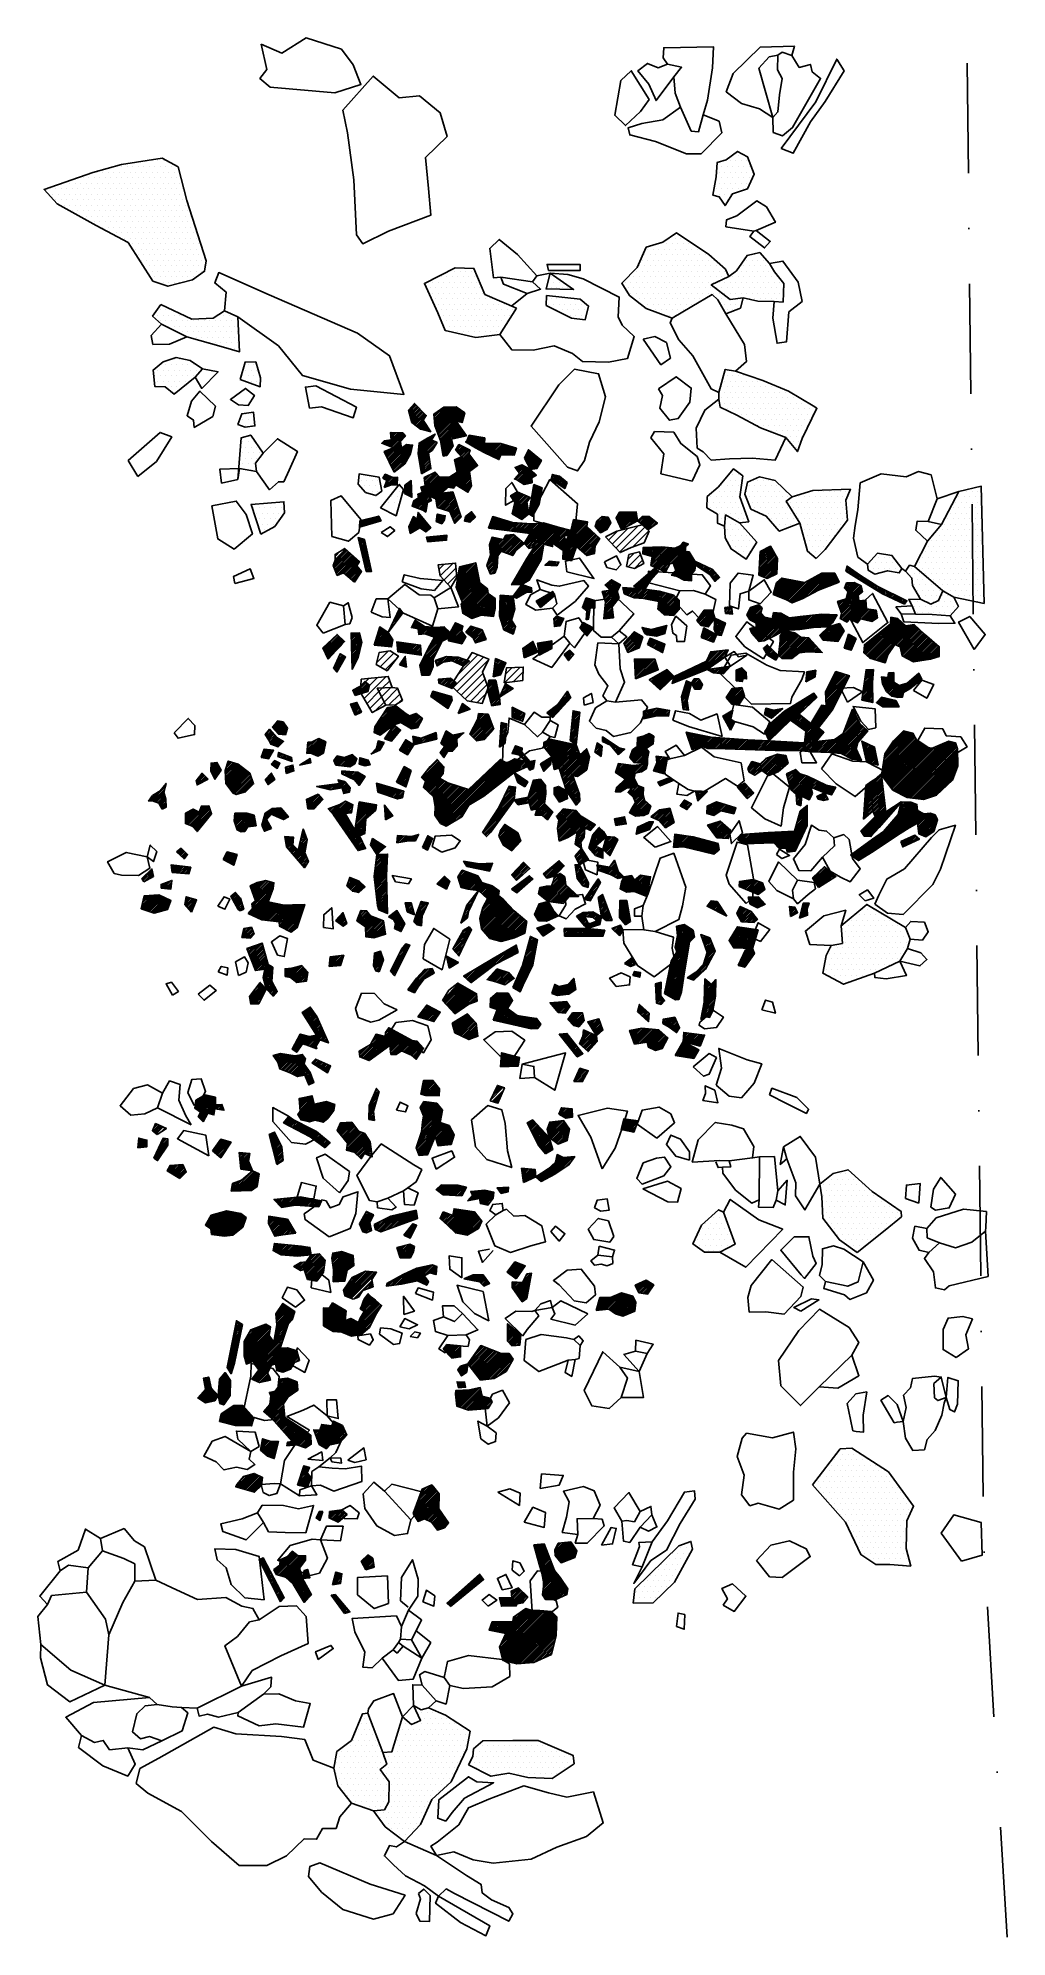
# Model space of a CAD drawing. Header units: metres. Extents: x 122 to 342, y -2090 to -1658.
import ezdxf

# ---------------------------------------------------------------- set-up
doc = ezdxf.new("R2010")
doc.units = ezdxf.units.M
doc.header["$LTSCALE"] = 25
doc.header["$MEASUREMENT"] = 0
doc.linetypes.add('STRICHPUNKTX2', pattern=[2, 1, -0.5, 0, -0.5])
doc.layers.get('0').update_dxf_attribs({"linetype": 'CONTINUOUS'})
for name, color, linetype in [('FEUER', 1, 'CONTINUOUS'), ('GRABUNGSGRENZE', 3, 'STRICHPUNKTX2'), ('KNOCHEN', 2, 'CONTINUOUS'), ('KNOCHENSCHRAFF', 2, 'CONTINUOUS'), ('STEINE', 4, 'CONTINUOUS'), ('STEINESCHRAFF', 4, 'CONTINUOUS')]:
    doc.layers.add(name, color=color, linetype=linetype)

# ---------------------------------------------------------------- blocks, each defined once
blk = doc.blocks.new('*X1')
at = {"color": 0}
for p, q in [((173.58, -1970.37), (180.57, -1963.38)), ((173.77, -1970.53), (180.83, -1963.47)), ((173.96, -1970.7), (181.06, -1963.59)), ((174.14, -1970.87), (181.09, -1963.92)), ((174.33, -1971.03), (181.12, -1964.25)), ((174.52, -1971.2), (181.14, -1964.57)), ((174.56, -1969.03), (180.31, -1963.28)), ((174.79, -1965.98), (174.82, -1965.94)), ((174.89, -1966.23), (175.29, -1965.83)), ((174.91, -1968.33), (180.06, -1963.19)), ((174.95, -1967.93), (179.8, -1963.09)), ((174.99, -1966.48), (175.75, -1965.72)), ((175, -1967.54), (179.54, -1962.99)), ((175.04, -1967.14), (179.28, -1962.9)), ((175.08, -1966.75), (179.03, -1962.8)), ((176.61, -1964.86), (178.72, -1962.76)), ((176.94, -1963.12), (177.14, -1962.92)), ((176.96, -1963.45), (177.53, -1962.88)), ((176.99, -1963.78), (177.93, -1962.84)), ((177.01, -1964.1), (178.32, -1962.8)), ((179.26, -1966.81), (181.17, -1964.9)), ((180.42, -1966), (181.19, -1965.23)), ((163.48, -1972.34), (166.91, -1968.91)), ((163.59, -1971.87), (166.25, -1969.22)), ((163.6, -1972.57), (167.26, -1968.91)), ((163.71, -1971.4), (165.15, -1969.96)), ((163.82, -1970.93), (164.06, -1970.7)), ((163.88, -1972.64), (167.62, -1968.91)), ((164.16, -1972.71), (167.97, -1968.91)), ((164.44, -1972.79), (168.32, -1968.91)), ((164.72, -1972.86), (168.68, -1968.91)), ((165.01, -1972.93), (168.86, -1969.08)), ((165.29, -1973), (169.02, -1969.27)), ((165.57, -1973.08), (169.19, -1969.45)), ((165.85, -1973.15), (169.36, -1969.64)), ((166.13, -1973.22), (169.53, -1969.82)), ((166.41, -1973.3), (169.7, -1970.01)), ((166.69, -1973.37), (169.86, -1970.19)), ((166.97, -1973.44), (170.03, -1970.38)), ((167.31, -1973.46), (170.2, -1970.56)), ((167.65, -1973.47), (170.37, -1970.75)), ((167.99, -1973.48), (170.54, -1970.94)), ((168.34, -1973.49), (170.71, -1971.12)), ((174.71, -1971.36), (178.88, -1967.19)), ((174.89, -1971.53), (178.23, -1968.19)), ((175.08, -1971.69), (178.01, -1968.77)), ((175.26, -1971.86), (178.04, -1969.09)), ((175.43, -1972.05), (178.06, -1969.42)), ((175.6, -1972.24), (178.09, -1969.75)), ((175.77, -1972.42), (178.12, -1970.07)), ((175.93, -1972.61), (178.14, -1970.4)), ((176.1, -1972.8), (178.17, -1970.73)), ((176.27, -1972.98), (178.2, -1971.05)), ((168.68, -1973.5), (170.87, -1971.31)), ((169.03, -1973.51), (171.04, -1971.49)), ((169.37, -1973.52), (171.21, -1971.68)), ((169.71, -1973.53), (171.14, -1972.1)), ((170.06, -1973.54), (171, -1972.59)), ((170.4, -1973.55), (170.87, -1973.08)), ((176.44, -1973.17), (178.22, -1971.38)), ((176.6, -1973.35), (178.3, -1971.66)), ((176.77, -1973.54), (178.51, -1971.8)), ((176.94, -1973.73), (178.73, -1971.94)), ((177.11, -1973.91), (178.94, -1972.08)), ((177.28, -1974.1), (179.16, -1972.22)), ((177.44, -1974.28), (179.37, -1972.36)), ((177.61, -1974.47), (179.59, -1972.49)), ((177.78, -1974.66), (179.8, -1972.63)), ((177.95, -1974.84), (180.02, -1972.77)), ((178.11, -1975.03), (180.23, -1972.91)), ((178.28, -1975.21), (180.44, -1973.05)), ((178.45, -1975.4), (180.66, -1973.19)), ((178.62, -1975.59), (180.87, -1973.33)), ((178.78, -1975.77), (181.09, -1973.47)), ((178.95, -1975.96), (181.3, -1973.6)), ((179.12, -1976.14), (181.52, -1973.74)), ((179.29, -1976.33), (181.73, -1973.88)), ((179.34, -1978.04), (182.81, -1974.58)), ((179.45, -1976.52), (181.95, -1974.02)), ((179.62, -1976.7), (182.16, -1974.16)), ((179.74, -1978), (183, -1974.73)), ((179.79, -1976.89), (182.38, -1974.3)), ((179.96, -1977.07), (182.59, -1974.44)), ((180.14, -1977.95), (183.2, -1974.89)), ((180.53, -1977.91), (183.39, -1975.05)), ((180.93, -1977.87), (183.59, -1975.21)), ((181.21, -1977.94), (183.78, -1975.37)), ((184.89, -1974.61), (185.04, -1974.46)), ((184.99, -1974.87), (185.37, -1974.48)), ((185.09, -1975.12), (185.7, -1974.51)), ((185.19, -1975.38), (186.03, -1974.53)), ((185.28, -1975.64), (187.58, -1973.34)), ((185.38, -1975.89), (187.89, -1973.38)), ((185.48, -1976.15), (188.2, -1973.43)), ((185.58, -1976.4), (188.51, -1973.47)), ((185.67, -1976.66), (188.82, -1973.51)), ((185.77, -1976.91), (189.93, -1972.76)), ((185.87, -1977.17), (190.16, -1972.88)), ((185.97, -1977.42), (190.4, -1973)), ((186.07, -1977.68), (190.63, -1973.11)), ((186.24, -1977.86), (190.87, -1973.23)), ((186.31, -1974.26), (187.26, -1973.3)), ((186.46, -1977.99), (191.1, -1973.35)), ((186.49, -1973.72), (186.95, -1973.26)), ((186.68, -1978.13), (191.34, -1973.47)), ((186.9, -1978.26), (191.46, -1973.7)), ((187.11, -1978.4), (191.57, -1973.95)), ((187.33, -1978.54), (191.68, -1974.19)), ((187.55, -1978.67), (191.78, -1974.44)), ((188.8, -1977.78), (191.89, -1974.68)), ((189.04, -1973.29), (189.69, -1972.64)), ((189.22, -1972.76), (189.46, -1972.52)), ((189.25, -1977.68), (192, -1974.93)), ((189.7, -1977.58), (192.11, -1975.17)), ((190.15, -1977.49), (192.22, -1975.42)), ((172.74, -1978.99), (174.75, -1976.98)), ((172.82, -1978.55), (174.48, -1976.89)), ((172.87, -1979.21), (175.01, -1977.07)), ((172.91, -1978.11), (174.22, -1976.8)), ((173, -1977.67), (173.95, -1976.71)), ((173.07, -1979.37), (175.35, -1977.09)), ((173.08, -1977.23), (173.69, -1976.62)), ((173.17, -1976.79), (173.42, -1976.53)), ((173.26, -1979.53), (175.7, -1977.09)), ((173.45, -1979.69), (176.05, -1977.09)), ((173.64, -1979.85), (176.41, -1977.09)), ((173.83, -1980.01), (176.76, -1977.09)), ((174.03, -1980.17), (176.71, -1977.49)), ((174.22, -1980.34), (176.6, -1977.95)), ((174.45, -1980.46), (176.49, -1978.42)), ((174.71, -1980.55), (176.38, -1978.88)), ((174.97, -1980.64), (176.27, -1979.35)), ((175.23, -1980.74), (176.16, -1979.81)), ((178.73, -1977.94), (179.52, -1977.16)), ((178.84, -1977.48), (179.11, -1977.21)), ((178.94, -1978.08), (179.93, -1977.1)), ((181.48, -1978.03), (183.98, -1975.53)), ((181.74, -1978.12), (184.17, -1975.69)), ((182, -1978.21), (184.22, -1975.99)), ((182.27, -1978.3), (184.23, -1976.34)), ((182.53, -1978.39), (184.24, -1976.68)), ((182.79, -1978.48), (184.24, -1977.03)), ((183.37, -1978.26), (184.25, -1977.37)), ((190.6, -1977.39), (192.33, -1975.66)), ((175.49, -1980.83), (176.05, -1980.28)), ((175.75, -1980.92), (175.94, -1980.74)), ((181.55, -1985.73), (183.56, -1983.72)), ((181.72, -1985.21), (183.89, -1983.04)), ((181.89, -1984.68), (183.64, -1982.94)), ((182.06, -1984.16), (183.37, -1982.86)), ((182.23, -1983.63), (183.1, -1982.77)), ((182.41, -1983.11), (182.83, -1982.69)), ((167.16, -1987.4), (169.78, -1984.78)), ((167.43, -1987.47), (170.28, -1984.63)), ((167.53, -1986.67), (169.27, -1984.93)), ((167.71, -1987.55), (170.78, -1984.48)), ((167.98, -1987.63), (171.28, -1984.33)), ((168.25, -1987.71), (171.52, -1984.45)), ((168.53, -1987.79), (171.76, -1984.56)), ((168.8, -1987.87), (172, -1984.67)), ((169.08, -1987.95), (172.24, -1984.79)), ((169.35, -1988.03), (172.48, -1984.9)), ((169.62, -1988.11), (172.72, -1985.02)), ((169.9, -1988.19), (172.96, -1985.13)), ((170.17, -1988.27), (173.2, -1985.24)), ((170.45, -1988.35), (173.17, -1985.63)), ((170.72, -1988.43), (173.11, -1986.04)), ((170.99, -1988.51), (173.05, -1986.45)), ((171.27, -1988.59), (173, -1986.86)), ((181.2, -1986.79), (183.54, -1984.45)), ((181.31, -1987.04), (183.69, -1984.65)), ((181.38, -1986.26), (183.38, -1984.25)), ((181.6, -1987.09), (183.85, -1984.84)), ((181.9, -1987.15), (184.01, -1985.04)), ((182.19, -1987.21), (184.13, -1985.27)), ((182.49, -1987.27), (183.96, -1985.79)), ((182.78, -1987.33), (183.8, -1986.31)), ((183.07, -1987.39), (183.63, -1986.83)), ((183.37, -1987.45), (183.47, -1987.35)), ((207.43, -1993.44), (212.66, -1988.21)), ((207.55, -1993.67), (212.82, -1988.4)), ((207.63, -1992.88), (212.5, -1988.01)), ((207.83, -1992.33), (212.34, -1987.82)), ((208.03, -1991.78), (212.18, -1987.62)), ((208.23, -1991.23), (212.02, -1987.43)), ((208.43, -1990.68), (211.87, -1987.24)), ((208.62, -1990.12), (211.71, -1987.04)), ((208.82, -1989.57), (211.33, -1987.06)), ((209.02, -1989.02), (210.7, -1987.34)), ((209.22, -1988.47), (210.07, -1987.62)), ((209.42, -1987.92), (209.44, -1987.9)), ((188.6, -1994.59), (190.49, -1992.7)), ((188.85, -1994.7), (190.91, -1992.63)), ((189.09, -1994.81), (191.28, -1992.62)), ((207.69, -1993.89), (212.98, -1988.59)), ((207.82, -1994.11), (213.14, -1988.79)), ((207.96, -1994.32), (213.3, -1988.98)), ((208.1, -1994.54), (213.3, -1989.34)), ((208.23, -1994.76), (213.29, -1989.7)), ((208.37, -1994.98), (213.28, -1990.06)), ((208.5, -1995.19), (213.28, -1990.42)), ((208.98, -1995.07), (213.27, -1990.78)), ((209.6, -1994.81), (213.27, -1991.14)), ((210.07, -1994.69), (213.26, -1991.5)), ((210.31, -1994.8), (213.25, -1991.86)), ((210.55, -1994.92), (213.25, -1992.22)), ((210.79, -1995.03), (213.34, -1992.48)), ((211.03, -1995.14), (213.48, -1992.69)), ((185.48, -1994.53), (186.86, -1993.16)), ((185.54, -1994.11), (186.64, -1993.02)), ((185.69, -1994.67), (186.68, -1993.69)), ((185.9, -1994.81), (186.5, -1994.22)), ((185.92, -1993.38), (186.31, -1992.99)), ((186.12, -1994.95), (186.32, -1994.75)), ((188.35, -1994.14), (189.65, -1992.84)), ((188.36, -1994.48), (190.07, -1992.77)), ((188.38, -1993.76), (189.23, -1992.91)), ((188.4, -1993.37), (188.8, -1992.97)), ((189.33, -1994.92), (191.46, -1992.79)), ((189.58, -1995.03), (191.64, -1992.97)), ((189.82, -1995.14), (191.82, -1993.14)), ((190.06, -1995.25), (192, -1993.31)), ((190.31, -1995.36), (192.18, -1993.49)), ((191.88, -1994.14), (192.36, -1993.66)), ((211.27, -1995.26), (213.62, -1992.91)), ((211.51, -1995.37), (213.76, -1993.12)), ((211.7, -1995.54), (213.91, -1993.33)), ((211.85, -1995.74), (214.05, -1993.54)), ((212, -1995.94), (214.19, -1993.75)), ((212.15, -1996.15), (214.34, -1993.96)), ((212.3, -1996.35), (214.48, -1994.17)), ((212.45, -1996.55), (214.62, -1994.38)), ((212.6, -1996.75), (214.77, -1994.59)), ((212.75, -1996.96), (214.91, -1994.8)), ((212.9, -1997.16), (215.05, -1995.01)), ((213.35, -1997.07), (215.2, -1995.22)), ((213.87, -1996.9), (215.34, -1995.43)), ((214.39, -1996.74), (214.92, -1996.2)), ((234.85, -2000.67), (234.93, -2000.59)), ((234.93, -2000.94), (235.32, -2000.55)), ((235.01, -2001.22), (235.72, -2000.5)), ((235.09, -2001.49), (236.12, -2000.46)), ((235.16, -2001.77), (236.52, -2000.42)), ((235.24, -2002.05), (236.91, -2000.37)), ((235.32, -2002.32), (237.18, -2000.46)), ((235.4, -2002.6), (237.28, -2000.72)), ((235.47, -2002.87), (237.38, -2000.97)), ((235.55, -2003.15), (237.48, -2001.22)), ((239.6, -2001.93), (241.45, -2000.08)), ((239.63, -2002.26), (241.84, -2000.04)), ((239.65, -2002.59), (242.24, -2000)), ((239.66, -2001.51), (241.05, -2000.12)), ((239.68, -2002.91), (242.63, -1999.96)), ((239.8, -2003.15), (243.03, -1999.92)), ((239.95, -2003.34), (243.29, -2000.01)), ((240, -2000.83), (240.66, -2000.16)), ((240.11, -2003.54), (243.43, -2000.22)), ((240.27, -2003.73), (243.57, -2000.43)), ((240.43, -2003.93), (243.71, -2000.64)), ((240.59, -2004.12), (243.85, -2000.86)), ((240.74, -2004.32), (244, -2001.07)), ((240.9, -2004.51), (244.14, -2001.28)), ((172.47, -2004.01), (172.63, -2003.84)), ((172.59, -2004.24), (173.34, -2003.49)), ((172.7, -2004.48), (173.47, -2003.71)), ((172.82, -2004.71), (173.59, -2003.94)), ((172.94, -2004.94), (173.71, -2004.18)), ((173.06, -2005.18), (173.83, -2004.41)), ((173.18, -2005.41), (173.96, -2004.64)), ((173.3, -2005.65), (174.08, -2004.87)), ((173.42, -2005.88), (174.2, -2005.1)), ((173.54, -2006.11), (174.32, -2005.34)), ((173.66, -2006.35), (174.44, -2005.57)), ((175.96, -2006.53), (180.24, -2002.24)), ((176.07, -2006.77), (180.44, -2002.4)), ((176.18, -2007.01), (180.64, -2002.55)), ((176.3, -2007.25), (180.84, -2002.71)), ((176.56, -2007.34), (181.04, -2002.86)), ((176.84, -2007.42), (181.24, -2003.01)), ((177.11, -2007.5), (181.57, -2003.03)), ((177.14, -2004.99), (180.04, -2002.09)), ((177.15, -2004.63), (178.32, -2003.45)), ((177.17, -2004.26), (177.7, -2003.72)), ((177.38, -2007.58), (181.93, -2003.03)), ((177.66, -2007.65), (182.28, -2003.04)), ((177.93, -2007.73), (182.63, -2003.04)), ((178.21, -2007.81), (182.98, -2003.04)), ((178.47, -2007.9), (183, -2003.37)), ((178.65, -2008.08), (183, -2003.73)), ((178.83, -2008.25), (182.91, -2004.17)), ((195.7, -2004.46), (197.22, -2002.94)), ((195.82, -2004.69), (197.43, -2003.08)), ((195.94, -2004.93), (197.64, -2003.23)), ((196.06, -2005.16), (197.85, -2003.37)), ((196.18, -2005.39), (198.06, -2003.51)), ((196.3, -2005.63), (198.23, -2003.7)), ((196.42, -2005.86), (198.28, -2004.01)), ((196.54, -2006.1), (198.32, -2004.31)), ((196.77, -2006.22), (198.37, -2004.62)), ((197.31, -2006.03), (198.42, -2004.93)), ((197.86, -2005.84), (198.46, -2005.23)), ((198.4, -2005.65), (198.51, -2005.54)), ((235.63, -2003.43), (237.58, -2001.47)), ((235.71, -2003.7), (237.68, -2001.73)), ((235.78, -2003.98), (237.78, -2001.98)), ((235.86, -2004.25), (237.88, -2002.23)), ((235.94, -2004.53), (237.98, -2002.49)), ((236.02, -2004.81), (238.08, -2002.74)), ((236.1, -2005.08), (238.18, -2002.99)), ((236.18, -2005.35), (238.28, -2003.25)), ((236.26, -2005.62), (238.38, -2003.5)), ((236.34, -2005.9), (238.48, -2003.75)), ((236.42, -2006.17), (238.58, -2004.01)), ((236.5, -2006.44), (238.68, -2004.26)), ((236.58, -2006.71), (238.78, -2004.51)), ((236.66, -2006.99), (238.88, -2004.76)), ((236.72, -2007.29), (238.99, -2005.02)), ((236.77, -2007.59), (239.09, -2005.27)), ((236.82, -2007.89), (239.19, -2005.52)), ((241.2, -2004.57), (244.28, -2001.49)), ((241.79, -2004.34), (244.42, -2001.7)), ((242.37, -2004.11), (244.57, -2001.91)), ((242.95, -2003.88), (244.45, -2002.38)), ((243.53, -2003.66), (244.29, -2002.9)), ((244.11, -2003.43), (244.13, -2003.41)), ((173.78, -2006.58), (174.56, -2005.8)), ((173.9, -2006.82), (174.68, -2006.03)), ((174.02, -2007.05), (174.81, -2006.26)), ((174.14, -2007.28), (174.93, -2006.5)), ((174.26, -2007.52), (175.05, -2006.73)), ((174.38, -2007.75), (175.17, -2006.96)), ((174.5, -2007.99), (175.29, -2007.19)), ((174.62, -2008.22), (175.41, -2007.42)), ((174.74, -2008.45), (175.54, -2007.66)), ((174.86, -2008.69), (175.66, -2007.89)), ((174.98, -2008.92), (175.78, -2008.12)), ((175.1, -2009.15), (175.9, -2008.35)), ((175.22, -2009.39), (176.02, -2008.59)), ((175.34, -2009.62), (176.14, -2008.82)), ((175.46, -2009.86), (176.26, -2009.05)), ((175.58, -2010.09), (176.39, -2009.28)), ((175.7, -2010.32), (176.51, -2009.51)), ((175.82, -2010.56), (176.63, -2009.75)), ((175.84, -2006.29), (176.32, -2005.82)), ((175.94, -2010.79), (176.75, -2009.98)), ((179.01, -2008.42), (181.57, -2005.86)), ((179.19, -2008.6), (181.66, -2006.13)), ((179.37, -2008.77), (181.74, -2006.4)), ((179.55, -2008.95), (181.82, -2006.67)), ((179.73, -2009.12), (181.9, -2006.95)), ((179.91, -2009.3), (181.99, -2007.22)), ((180.09, -2009.47), (182.07, -2007.49)), ((180.23, -2009.68), (182.15, -2007.76)), ((180.36, -2009.9), (182.23, -2008.03)), ((180.5, -2010.12), (182.33, -2008.29)), ((180.63, -2010.34), (182.46, -2008.51)), ((180.76, -2010.56), (182.58, -2008.74)), ((180.9, -2010.78), (182.71, -2008.97)), ((181.03, -2011), (182.83, -2009.2)), ((181.16, -2011.22), (182.96, -2009.43)), ((181.3, -2011.44), (183.08, -2009.66)), ((181.43, -2011.66), (183.21, -2009.89)), ((182.33, -2007.93), (183.58, -2006.68)), ((182.42, -2007.49), (183.51, -2006.39)), ((182.43, -2008.18), (183.65, -2006.97)), ((182.51, -2007.04), (183.38, -2006.18)), ((182.6, -2006.6), (182.87, -2006.34)), ((182.81, -2008.16), (183.72, -2007.25)), ((183.19, -2008.14), (183.78, -2007.54)), ((183.56, -2008.11), (183.85, -2007.83)), ((189.14, -2009.61), (191.15, -2007.59)), ((189.26, -2009.14), (191.21, -2007.18)), ((189.37, -2008.67), (190.97, -2007.07)), ((189.48, -2009.62), (191.1, -2008)), ((189.49, -2008.2), (190.69, -2007)), ((189.6, -2007.73), (190.41, -2006.92)), ((189.72, -2007.26), (190.13, -2006.85)), ((189.84, -2006.79), (189.85, -2006.78)), ((189.91, -2009.55), (191.04, -2008.41)), ((190.33, -2009.48), (190.99, -2008.82)), ((190.76, -2009.4), (190.93, -2009.23)), ((215.38, -2014.13), (220.72, -2008.79)), ((215.56, -2014.3), (222.54, -2007.32)), ((215.75, -2014.46), (222.69, -2007.52)), ((216.56, -2014.01), (222.84, -2007.72)), ((218.46, -2012.46), (222.99, -2007.93)), ((220.37, -2010.91), (223.15, -2008.13)), ((222.27, -2009.36), (223.3, -2008.33)), ((236.83, -2011.77), (240.71, -2007.89)), ((236.87, -2008.19), (239.29, -2005.78)), ((236.87, -2011.38), (240.55, -2007.69)), ((236.89, -2012.06), (240.86, -2008.1)), ((236.91, -2010.99), (240.4, -2007.5)), ((236.92, -2008.49), (239.39, -2006.03)), ((236.95, -2010.59), (240.24, -2007.3)), ((236.98, -2008.79), (239.49, -2006.28)), ((236.98, -2010.2), (240.09, -2007.1)), ((237.02, -2009.81), (239.93, -2006.9)), ((237.02, -2012.28), (241, -2008.31)), ((237.03, -2009.1), (239.62, -2006.5)), ((237.06, -2009.42), (239.78, -2006.7)), ((237.16, -2012.5), (241.14, -2008.52)), ((237.29, -2012.72), (241.28, -2008.73)), ((237.43, -2012.94), (241.43, -2008.94)), ((237.71, -2013.01), (241.57, -2009.15)), ((238.06, -2013.01), (241.71, -2009.36)), ((238.41, -2013.01), (241.86, -2009.57)), ((238.77, -2013.02), (242, -2009.78)), ((239.12, -2013.02), (242.14, -2009.99)), ((176.06, -2011.03), (176.87, -2010.21)), ((176.18, -2011.26), (176.99, -2010.44)), ((176.3, -2011.49), (177.11, -2010.67)), ((176.41, -2011.73), (177.24, -2010.91)), ((176.53, -2011.96), (177.36, -2011.14)), ((176.65, -2012.19), (177.48, -2011.37)), ((176.77, -2012.43), (177.6, -2011.6)), ((176.89, -2012.66), (177.72, -2011.83)), ((177.01, -2012.9), (177.84, -2012.07)), ((177.13, -2013.13), (177.97, -2012.3)), ((177.25, -2013.36), (178.09, -2012.53)), ((181.56, -2011.88), (183.33, -2010.11)), ((181.69, -2012.1), (183.46, -2010.34)), ((181.83, -2012.32), (183.58, -2010.57)), ((181.96, -2012.55), (183.71, -2010.8)), ((182.09, -2012.77), (183.83, -2011.03)), ((182.23, -2012.99), (183.95, -2011.26)), ((182.36, -2013.21), (184.08, -2011.49)), ((182.49, -2013.43), (184.2, -2011.72)), ((182.63, -2013.65), (183.15, -2013.13)), ((188.82, -2012.05), (188.84, -2012.03)), ((188.97, -2012.25), (189.27, -2011.95)), ((189.12, -2012.46), (189.69, -2011.89)), ((189.27, -2012.66), (189.85, -2012.08)), ((189.42, -2012.87), (190.01, -2012.27)), ((189.57, -2013.07), (190.18, -2012.46)), ((189.72, -2013.28), (190.34, -2012.65)), ((189.86, -2013.48), (190.5, -2012.84)), ((190.01, -2013.69), (190.67, -2013.03)), ((190.16, -2013.89), (190.83, -2013.22)), ((190.31, -2014.09), (190.99, -2013.41)), ((190.46, -2014.3), (191.15, -2013.6)), ((190.61, -2014.5), (191.32, -2013.79)), ((190.76, -2014.71), (191.48, -2013.99)), ((190.91, -2014.91), (191.64, -2014.18)), ((215.19, -2013.97), (217.38, -2011.77)), ((227.04, -2012.72), (227.18, -2012.59)), ((227.1, -2013.01), (227.54, -2012.57)), ((227.17, -2013.3), (227.91, -2012.56)), ((227.24, -2013.58), (228.27, -2012.55)), ((227.31, -2013.87), (228.64, -2012.53)), ((227.37, -2014.15), (229.01, -2012.52)), ((227.44, -2014.44), (229.37, -2012.51)), ((227.71, -2014.53), (229.74, -2012.5)), ((228.07, -2014.51), (231.79, -2010.8)), ((228.44, -2014.5), (231.97, -2010.97)), ((228.8, -2014.49), (232.15, -2011.14)), ((229.17, -2014.48), (232.33, -2011.31)), ((229.53, -2014.47), (232.52, -2011.49)), ((229.67, -2011.15), (229.75, -2011.08)), ((229.7, -2011.47), (230.41, -2010.77)), ((229.74, -2011.79), (231.07, -2010.46)), ((229.77, -2012.11), (231.42, -2010.46)), ((229.81, -2012.43), (231.6, -2010.63)), ((229.9, -2014.46), (232.7, -2011.66)), ((230.26, -2014.45), (232.88, -2011.83)), ((230.62, -2014.44), (230.94, -2014.13)), ((231.11, -2013.96), (233.07, -2012)), ((231.52, -2013.89), (233.25, -2012.17)), ((231.94, -2013.83), (233.43, -2012.34)), ((239.47, -2013.02), (242.28, -2010.2)), ((239.95, -2012.89), (242.43, -2010.41)), ((240.58, -2012.61), (242.51, -2010.68)), ((241.21, -2012.34), (242.45, -2011.1)), ((241.85, -2012.06), (242.38, -2011.52)), ((191.05, -2015.12), (191.81, -2014.37)), ((191.2, -2015.32), (191.97, -2014.56)), ((191.35, -2015.53), (192.13, -2014.75)), ((191.5, -2015.73), (192.3, -2014.94)), ((191.65, -2015.94), (192.46, -2015.13)), ((191.8, -2016.14), (192.62, -2015.32)), ((192.25, -2016.05), (192.78, -2015.51)), ((192.75, -2015.9), (192.95, -2015.7)), ((224.75, -2019.96), (226.68, -2018.03)), ((224.79, -2019.57), (226.32, -2018.03)), ((225.01, -2019), (225.96, -2018.04)), ((225.04, -2020.02), (227.05, -2018.02)), ((225.22, -2018.43), (225.6, -2018.05)), ((225.34, -2020.08), (227.41, -2018.01)), ((225.63, -2020.14), (227.77, -2018)), ((225.92, -2020.2), (228.13, -2018)), ((226.22, -2020.26), (228.49, -2017.99)), ((226.51, -2020.32), (228.85, -2017.98)), ((226.8, -2020.38), (229.21, -2017.97)), ((227.1, -2020.44), (229.57, -2017.97)), ((227.28, -2024.86), (236.6, -2015.54)), ((227.35, -2025.14), (236.93, -2015.56)), ((227.39, -2020.5), (229.93, -2017.96)), ((227.43, -2025.42), (237.26, -2015.58)), ((227.5, -2025.69), (237.6, -2015.6)), ((227.58, -2025.97), (237.93, -2015.62)), ((227.65, -2026.25), (238.26, -2015.64)), ((227.68, -2020.56), (230.25, -2017.99)), ((227.72, -2026.53), (238.6, -2015.66)), ((227.8, -2026.81), (238.87, -2015.74)), ((227.98, -2020.62), (230.56, -2018.04)), ((228.06, -2026.9), (239.05, -2015.92)), ((228.27, -2020.68), (230.87, -2018.08)), ((228.34, -2026.97), (239.22, -2016.1)), ((228.6, -2020.71), (231.18, -2018.13)), ((228.63, -2027.04), (239.4, -2016.27)), ((228.91, -2027.11), (239.57, -2016.45)), ((228.97, -2020.7), (231.39, -2018.27)), ((229.19, -2027.18), (239.75, -2016.63)), ((229.33, -2020.68), (231.41, -2018.61)), ((229.48, -2027.25), (239.93, -2016.8)), ((229.76, -2027.32), (240.07, -2017.01)), ((230.03, -2017.87), (232.45, -2015.44)), ((230.05, -2027.39), (240.06, -2017.38)), ((230.09, -2017.45), (231.36, -2016.18)), ((230.16, -2017.02), (230.27, -2016.92)), ((230.25, -2017.99), (233.15, -2015.09)), ((230.33, -2027.46), (240.04, -2017.75)), ((230.56, -2018.04), (233.42, -2015.18)), ((230.61, -2027.53), (240.03, -2018.12)), ((230.87, -2018.08), (233.69, -2015.26)), ((230.9, -2027.6), (240.02, -2018.48)), ((231.18, -2018.13), (233.96, -2015.35)), ((231.39, -2018.27), (234.22, -2015.44)), ((231.41, -2018.61), (234.5, -2015.51)), ((231.42, -2018.95), (234.86, -2015.51)), ((231.44, -2019.29), (235.21, -2015.51)), ((231.45, -2019.62), (235.56, -2015.51)), ((231.46, -2019.96), (235.91, -2015.51)), ((231.48, -2020.3), (236.26, -2015.52)), ((227.03, -2023.69), (230.06, -2020.66)), ((227.06, -2024.02), (230.43, -2020.65)), ((227.13, -2024.3), (230.79, -2020.64)), ((227.2, -2024.58), (231.16, -2020.62)), ((227.34, -2023.02), (229.7, -2020.67)), ((227.65, -2022.36), (229.33, -2020.68)), ((227.97, -2021.69), (228.97, -2020.7)), ((228.28, -2021.03), (228.6, -2020.71)), ((229.7, -2020.67), (231.42, -2018.95)), ((230.06, -2020.66), (231.44, -2019.29)), ((230.43, -2020.65), (231.45, -2019.62)), ((230.79, -2020.64), (231.46, -2019.96)), ((231.16, -2020.62), (231.48, -2020.3)), ((231.28, -2027.58), (240, -2018.85)), ((231.66, -2027.54), (239.99, -2019.22)), ((232.05, -2027.51), (239.97, -2019.59)), ((232.44, -2027.47), (239.96, -2019.95)), ((232.83, -2027.44), (239.95, -2020.32)), ((233.22, -2027.4), (239.93, -2020.69)), ((233.61, -2027.36), (239.92, -2021.05)), ((234, -2027.33), (239.83, -2021.49)), ((234.39, -2027.29), (239.71, -2021.97)), ((234.78, -2027.26), (239.58, -2022.45)), ((235.4, -2026.99), (239.45, -2022.93)), ((236.04, -2026.7), (239.33, -2023.41)), ((236.68, -2026.42), (239.2, -2023.89)), ((237.32, -2026.13), (239.07, -2024.37)), ((237.96, -2025.84), (238.95, -2024.85)), ((238.6, -2025.56), (238.82, -2025.33))]:
    blk.add_line(p, q, dxfattribs=at)
blk = doc.blocks.new('*X3')
at = {"color": 0}
for p, q in [((157.88, -1901.22), (160.65, -1898.44)), ((157.92, -1900.82), (160.37, -1898.38)), ((157.97, -1900.42), (159.91, -1898.48)), ((157.98, -1901.47), (160.94, -1898.51)), ((158.02, -1900.02), (159.01, -1899.03)), ((158.06, -1899.62), (158.1, -1899.58)), ((158.18, -1901.62), (161.22, -1898.58)), ((158.39, -1901.77), (161.51, -1898.65)), ((158.59, -1901.92), (161.79, -1898.72)), ((158.69, -1903.23), (162.51, -1899.42)), ((158.76, -1903.52), (162.51, -1899.77)), ((158.8, -1902.07), (162.08, -1898.79)), ((158.93, -1903.7), (162.51, -1900.12)), ((159, -1902.21), (162.36, -1898.86)), ((159.02, -1902.55), (162.51, -1899.06)), ((159.1, -1903.88), (162.51, -1900.48)), ((160.81, -1902.53), (162.72, -1900.61)), ((161.08, -1902.61), (163.1, -1900.59)), ((161.35, -1902.69), (162.38, -1901.66)), ((161.63, -1902.77), (162.3, -1902.1)), ((162.49, -1901.56), (163.48, -1900.56)), ((162.79, -1901.61), (163.86, -1900.54)), ((163.1, -1901.65), (164.05, -1900.7)), ((163.41, -1901.7), (164.14, -1900.97)), ((163.71, -1901.75), (164.23, -1901.23)), ((164.02, -1901.79), (164.32, -1901.49)), ((164.33, -1901.84), (164.41, -1901.76)), ((159.27, -1904.06), (160.7, -1902.64)), ((159.45, -1904.25), (160.29, -1903.4)), ((159.62, -1904.43), (159.87, -1904.17)), ((161.9, -1902.85), (162.22, -1902.53)), ((161.83, -1911.05), (164.32, -1908.56)), ((162.03, -1911.21), (164.59, -1908.65)), ((162.22, -1911.37), (164.86, -1908.73)), ((162.41, -1911.53), (165.13, -1908.82)), ((162.6, -1911.69), (165.4, -1908.9)), ((162.77, -1909.76), (164.05, -1908.48)), ((162.8, -1911.86), (165.67, -1908.98)), ((162.99, -1912.02), (165.94, -1909.07)), ((163.18, -1912.18), (165.71, -1909.65)), ((163.37, -1912.34), (164.99, -1910.72)), ((163.74, -1908.44), (163.78, -1908.39)), ((151.58, -1915.64), (152.87, -1914.36)), ((151.8, -1915.78), (153.25, -1914.33)), ((151.93, -1914.94), (152.49, -1914.38)), ((152.02, -1915.91), (153.63, -1914.3)), ((152.24, -1916.04), (154.01, -1914.28)), ((152.46, -1916.18), (154.39, -1914.25)), ((152.68, -1916.31), (154.77, -1914.22)), ((152.9, -1916.44), (155.1, -1914.24)), ((153.12, -1916.58), (155.22, -1914.48)), ((153.34, -1916.71), (155.33, -1914.73)), ((153.56, -1916.85), (155.44, -1914.97)), ((163.56, -1912.5), (164.28, -1911.79)), ((153.78, -1916.98), (155.56, -1915.21)), ((154, -1917.11), (155.67, -1915.45)), ((154.22, -1917.25), (155.78, -1915.69)), ((155.52, -1916.31), (155.89, -1915.93)), ((166.08, -1920.24), (169.45, -1916.86)), ((166.13, -1919.84), (168.11, -1917.85)), ((166.2, -1919.41), (167.55, -1918.06)), ((166.28, -1918.98), (166.99, -1918.27)), ((166.36, -1918.55), (166.42, -1918.48)), ((166.44, -1920.23), (171.04, -1915.64)), ((166.81, -1920.22), (171.27, -1915.75)), ((167.17, -1920.21), (171.51, -1915.87)), ((167.54, -1920.19), (171.75, -1915.98)), ((167.9, -1920.18), (171.99, -1916.1)), ((168.27, -1920.17), (172.23, -1916.21)), ((168.63, -1920.16), (172.44, -1916.36)), ((169, -1920.15), (172.37, -1916.78)), ((169.36, -1920.14), (172.3, -1917.2)), ((169.73, -1920.12), (172.23, -1917.62)), ((170.09, -1920.11), (172.16, -1918.04)), ((170.46, -1920.1), (172.09, -1918.47)), ((171.13, -1919.79), (172.03, -1918.89)), ((160.34, -1927.74), (162.7, -1925.39)), ((160.38, -1928.06), (163.18, -1925.26)), ((160.59, -1928.2), (163.66, -1925.13)), ((160.8, -1928.35), (164.15, -1925)), ((160.86, -1926.88), (162.21, -1925.52)), ((161, -1928.5), (164.63, -1924.87)), ((161.21, -1928.64), (165.12, -1924.74)), ((161.37, -1926.01), (161.73, -1925.65)), ((161.42, -1928.79), (165.42, -1924.79)), ((161.48, -1929.08), (165.72, -1924.84)), ((161.52, -1929.4), (166.02, -1924.89)), ((161.55, -1929.71), (166.32, -1924.95)), ((161.59, -1930.03), (166.62, -1925)), ((161.85, -1930.12), (166.92, -1925.05)), ((162.17, -1930.16), (167.22, -1925.11)), ((162.48, -1930.2), (167.52, -1925.16)), ((162.8, -1930.24), (167.82, -1925.21)), ((163.11, -1930.27), (168.12, -1925.27)), ((163.43, -1930.31), (168.38, -1925.36)), ((163.74, -1930.35), (168.58, -1925.51)), ((164.06, -1930.39), (168.78, -1925.67)), ((164.38, -1930.43), (168.99, -1925.82)), ((164.72, -1930.43), (169.19, -1925.97)), ((165.12, -1930.39), (169.39, -1926.12)), ((165.51, -1930.35), (169.44, -1926.42)), ((165.91, -1930.31), (169.23, -1926.98)), ((166.3, -1930.27), (169.02, -1927.55)), ((174.58, -1927.29), (175.77, -1926.1)), ((174.59, -1926.93), (175.47, -1926.05)), ((174.6, -1926.56), (175.16, -1926)), ((174.62, -1926.2), (174.86, -1925.96)), ((174.62, -1927.61), (176.08, -1926.15)), ((174.74, -1927.84), (176.38, -1926.2)), ((174.85, -1928.08), (176.69, -1926.25)), ((174.97, -1928.32), (177, -1926.29)), ((175.08, -1928.56), (177.3, -1926.34)), ((175.2, -1928.8), (177.61, -1926.39)), ((175.31, -1929.04), (177.91, -1926.44)), ((175.43, -1929.28), (178.22, -1926.49)), ((175.54, -1929.52), (178.52, -1926.54)), ((175.66, -1929.75), (178.83, -1926.58)), ((175.77, -1929.99), (178.98, -1926.78)), ((175.89, -1930.23), (179.11, -1927)), ((176.01, -1930.47), (179.25, -1927.23)), ((176.43, -1930.4), (179.38, -1927.45)), ((176.85, -1930.33), (179.51, -1927.67)), ((177.28, -1930.26), (179.64, -1927.89)), ((167.56, -1929.37), (168.81, -1928.11)), ((175.59, -1933.71), (177.08, -1932.22)), ((175.67, -1933.27), (176.76, -1932.19)), ((175.76, -1932.84), (176.44, -1932.16)), ((175.8, -1933.85), (177.4, -1932.25)), ((175.84, -1932.4), (176.12, -1932.12)), ((176.04, -1933.97), (177.72, -1932.29)), ((176.27, -1934.09), (178.04, -1932.32)), ((176.5, -1934.22), (178.36, -1932.35)), ((177.7, -1930.18), (179.78, -1928.11)), ((178.11, -1930.13), (179.91, -1928.33)), ((178.51, -1930.08), (180.04, -1928.55)), ((178.91, -1930.03), (180.18, -1928.77)), ((179.31, -1929.99), (180.31, -1928.99)), ((179.71, -1929.94), (180.44, -1929.21)), ((180.12, -1929.89), (180.57, -1929.43)), ((180.52, -1929.84), (180.71, -1929.65)), ((176.73, -1934.34), (178.68, -1932.38)), ((176.96, -1934.46), (179.01, -1932.42)), ((177.19, -1934.58), (179.33, -1932.45)), ((177.42, -1934.71), (179.65, -1932.48)), ((177.75, -1934.73), (179.97, -1932.51)), ((178.07, -1934.76), (180.29, -1932.55)), ((178.4, -1934.79), (180.61, -1932.58)), ((178.73, -1934.82), (180.93, -1932.61)), ((179.05, -1934.84), (181.25, -1932.64)), ((179.38, -1934.87), (181.57, -1932.68)), ((179.71, -1934.9), (181.89, -1932.71)), ((180.03, -1934.92), (182.21, -1932.75)), ((180.36, -1934.95), (182.51, -1932.8)), ((180.62, -1937.52), (181.53, -1936.61)), ((180.68, -1934.98), (182.82, -1932.85)), ((180.84, -1937.66), (182.07, -1936.42)), ((181.01, -1935.01), (183.12, -1932.9)), ((181.05, -1937.79), (182.47, -1936.37)), ((181.27, -1937.93), (182.87, -1936.33)), ((181.37, -1935), (183.43, -1932.94)), ((181.49, -1938.06), (183.1, -1936.45)), ((181.77, -1934.96), (183.73, -1932.99)), ((182.16, -1934.92), (183.97, -1933.1)), ((182.55, -1934.88), (184.03, -1933.4)), ((182.71, -1937.9), (186.15, -1934.46)), ((182.74, -1938.23), (186.32, -1934.65)), ((182.82, -1938.5), (186.49, -1934.83)), ((182.84, -1937.42), (185.74, -1934.52)), ((182.91, -1938.76), (186.65, -1935.02)), ((182.94, -1934.84), (184.08, -1933.7)), ((182.97, -1936.94), (185.33, -1934.57)), ((183, -1939.03), (186.82, -1935.21)), ((183.08, -1939.3), (186.99, -1935.4)), ((183.1, -1936.45), (184.93, -1934.63)), ((183.17, -1939.57), (187.15, -1935.58)), ((183.25, -1939.84), (187.32, -1935.77)), ((183.33, -1934.81), (184.14, -1934)), ((183.34, -1940.11), (187.41, -1936.03)), ((183.5, -1940.3), (187.36, -1936.44)), ((183.72, -1934.77), (184.19, -1934.3)), ((183.73, -1935.47), (184.52, -1934.68)), ((184.12, -1934.73), (184.24, -1934.6)), ((180.4, -1937.39), (180.72, -1937.07)), ((181.71, -1938.19), (182.97, -1936.94)), ((182.02, -1938.24), (182.84, -1937.42)), ((182.54, -1938.08), (182.71, -1937.9)), ((183.8, -1940.35), (187.3, -1936.85)), ((184.1, -1940.4), (187.25, -1937.25)), ((184.41, -1940.45), (187.19, -1937.66)), ((184.71, -1940.5), (187.14, -1938.07)), ((185.01, -1940.55), (187.09, -1938.48)), ((185.31, -1940.6), (186.32, -1939.6)), ((195.6, -1948.7), (199.1, -1945.2)), ((196.11, -1947.84), (198.91, -1945.04)), ((196.13, -1945.34), (196.67, -1944.81)), ((196.24, -1944.87), (196.44, -1944.68)), ((196.36, -1945.47), (196.9, -1944.93)), ((196.44, -1944.68), (197.4, -1943.72)), ((196.47, -1947.12), (198.71, -1944.89)), ((196.59, -1945.59), (197.13, -1945.05)), ((196.67, -1944.81), (197.57, -1943.91)), ((196.83, -1945.71), (197.36, -1945.18)), ((196.9, -1944.93), (197.73, -1944.1)), ((197.01, -1946.23), (198.5, -1944.74)), ((197.06, -1945.83), (197.59, -1945.3)), ((197.13, -1943.63), (197.24, -1943.53)), ((197.13, -1945.05), (197.9, -1944.28)), ((197.36, -1945.18), (197.85, -1944.68)), ((197.59, -1945.3), (197.73, -1945.16)), ((197.73, -1945.16), (198.3, -1944.59)), ((197.85, -1944.68), (198.09, -1944.44)), ((248.97, -1947.31), (251.91, -1944.36)), ((249.09, -1946.83), (251.55, -1944.37)), ((249.24, -1946.33), (251.19, -1944.37)), ((249.36, -1947.27), (252.31, -1944.31)), ((249.39, -1945.82), (250.83, -1944.38)), ((249.54, -1945.32), (250.47, -1944.39)), ((249.7, -1944.81), (250.11, -1944.39)), ((249.75, -1947.23), (252.91, -1944.07)), ((250.15, -1947.18), (253.5, -1943.83)), ((250.54, -1947.14), (254.1, -1943.59)), ((250.94, -1947.1), (254.7, -1943.34)), ((251.33, -1947.06), (254.99, -1943.41)), ((251.73, -1947.02), (255.26, -1943.49)), ((251.99, -1947.11), (255.54, -1943.56)), ((252.2, -1947.26), (255.81, -1943.64)), ((252.4, -1947.41), (256.09, -1943.72)), ((252.61, -1947.56), (256.37, -1943.8)), ((252.81, -1947.71), (256.64, -1943.87)), ((253.01, -1947.86), (256.92, -1943.95)), ((253.22, -1948.01), (257.19, -1944.03)), ((253.43, -1948.15), (257.36, -1944.22)), ((253.71, -1948.22), (257.47, -1944.46)), ((253.98, -1948.3), (257.58, -1944.7)), ((254.26, -1948.38), (257.7, -1944.94)), ((254.53, -1948.46), (257.81, -1945.18)), ((176.03, -1953.07), (180.06, -1949.04)), ((176.11, -1952.64), (180.25, -1948.5)), ((176.19, -1952.2), (180.44, -1947.95)), ((176.24, -1948.26), (178.39, -1946.12)), ((176.27, -1951.77), (180.5, -1947.53)), ((176.28, -1948.58), (178.6, -1946.26)), ((176.31, -1948.9), (178.81, -1946.4)), ((176.34, -1949.22), (179.02, -1946.54)), ((176.35, -1951.34), (180.29, -1947.39)), ((176.38, -1949.54), (179.23, -1946.68)), ((176.41, -1949.86), (179.45, -1946.82)), ((176.42, -1950.91), (180.08, -1947.25)), ((176.44, -1950.18), (179.66, -1946.97)), ((176.47, -1950.5), (179.87, -1947.11)), ((176.65, -1947.49), (178.17, -1945.97)), ((177.35, -1946.45), (177.96, -1945.83)), ((187.05, -1949.47), (190.24, -1946.28)), ((187.05, -1949.82), (190.46, -1946.42)), ((187.05, -1950.18), (190.68, -1946.55)), ((187.05, -1950.53), (190.9, -1946.68)), ((187.06, -1948.41), (189.58, -1945.88)), ((187.06, -1948.76), (189.8, -1946.02)), ((187.06, -1949.11), (190.02, -1946.15)), ((187.06, -1946.99), (187.31, -1946.74)), ((187.06, -1947.34), (187.64, -1946.77)), ((187.06, -1947.7), (187.96, -1946.79)), ((187.06, -1948.05), (188.29, -1946.82)), ((187.1, -1950.83), (191.12, -1946.81)), ((187.33, -1950.96), (191.34, -1946.95)), ((187.55, -1951.09), (191.56, -1947.08)), ((187.77, -1951.22), (191.79, -1947.21)), ((188, -1951.35), (192.01, -1947.35)), ((188.22, -1951.48), (192.15, -1947.55)), ((188.42, -1946.69), (189.36, -1945.75)), ((188.44, -1951.61), (192.12, -1947.94)), ((188.67, -1951.75), (192.08, -1948.33)), ((188.89, -1951.88), (192.04, -1948.72)), ((189.01, -1945.75), (189.14, -1945.62)), ((189.11, -1952.01), (192.01, -1949.11)), ((189.38, -1952.1), (191.97, -1949.5)), ((191.21, -1952.03), (193.8, -1949.44)), ((191.29, -1952.31), (194.03, -1949.56)), ((191.97, -1949.85), (192.35, -1949.48)), ((192, -1950.18), (192.93, -1949.25)), ((192.02, -1950.51), (193.35, -1949.19)), ((192.05, -1950.84), (193.57, -1949.31)), ((192.54, -1952.82), (199.67, -1945.69)), ((192.79, -1952.92), (199.86, -1945.86)), ((193.04, -1953.02), (200.05, -1946.02)), ((193.3, -1953.13), (200.21, -1946.21)), ((193.66, -1953.12), (199.65, -1947.13)), ((194.08, -1953.05), (199.1, -1948.03)), ((194.5, -1952.98), (198.73, -1948.75)), ((194.92, -1952.92), (198.36, -1949.48)), ((195.08, -1949.93), (199.48, -1945.53)), ((195.27, -1949.38), (199.29, -1945.37)), ((195.5, -1947.03), (196.08, -1946.46)), ((195.52, -1946.66), (195.87, -1946.31)), ((195.71, -1947.18), (196.28, -1946.6)), ((195.81, -1946.02), (196.36, -1945.47)), ((195.87, -1946.31), (196.59, -1945.59)), ((195.91, -1947.34), (196.49, -1946.75)), ((195.98, -1945.49), (196.13, -1945.34)), ((196.08, -1946.46), (196.83, -1945.71)), ((196.11, -1947.49), (196.47, -1947.12)), ((196.28, -1946.6), (197.06, -1945.83)), ((196.49, -1946.75), (197.01, -1946.23)), ((254.81, -1948.53), (257.93, -1945.42)), ((255.16, -1948.54), (257.96, -1945.74)), ((255.76, -1948.29), (257.91, -1946.15)), ((256.37, -1948.04), (257.85, -1946.55)), ((256.97, -1947.79), (257.8, -1946.96)), ((257.57, -1947.54), (257.74, -1947.37)), ((166.13, -1955.54), (168.03, -1953.64)), ((166.22, -1955.1), (168.12, -1953.2)), ((166.3, -1954.66), (168.21, -1952.75)), ((166.39, -1954.22), (168.31, -1952.31)), ((166.48, -1953.78), (168.4, -1951.86)), ((166.56, -1953.34), (168.49, -1951.42)), ((166.65, -1952.9), (168.58, -1950.97)), ((166.74, -1952.46), (168.67, -1950.53)), ((166.83, -1952.02), (168.46, -1950.39)), ((166.91, -1951.58), (168.24, -1950.25)), ((167, -1951.14), (168.02, -1950.12)), ((167.09, -1950.7), (167.81, -1949.98)), ((167.17, -1950.26), (167.59, -1949.84)), ((167.26, -1949.82), (167.37, -1949.7)), ((169.02, -1957.6), (174.91, -1951.71)), ((169.03, -1956.88), (174.92, -1951)), ((169.03, -1957.24), (174.97, -1951.3)), ((169.04, -1956.17), (174.46, -1950.75)), ((169.04, -1956.53), (174.69, -1950.87)), ((169.05, -1955.81), (174.24, -1950.62)), ((169.06, -1955.45), (174.01, -1950.49)), ((169.06, -1955.09), (173.49, -1950.65)), ((169.07, -1954.73), (172.95, -1950.85)), ((169.09, -1957.89), (174.86, -1952.12)), ((169.12, -1954.32), (172.4, -1951.05)), ((169.16, -1958.17), (174.8, -1952.53)), ((169.24, -1958.44), (174.75, -1952.93)), ((169.31, -1958.72), (174.87, -1953.17)), ((169.39, -1959), (175.01, -1953.38)), ((169.46, -1959.28), (175.15, -1953.59)), ((169.55, -1953.54), (171.85, -1951.24)), ((169.63, -1959.47), (175.29, -1953.81)), ((169.98, -1952.75), (171.3, -1951.44)), ((170.41, -1951.97), (170.75, -1951.63)), ((175.79, -1954.37), (178.69, -1951.47)), ((175.87, -1953.94), (178.87, -1950.94)), ((175.95, -1953.5), (179.22, -1950.24)), ((175.99, -1954.52), (178.51, -1952.01)), ((176.33, -1954.53), (178.33, -1952.54)), ((176.67, -1954.55), (178.15, -1953.07)), ((177.02, -1954.56), (177.96, -1953.61)), ((189.7, -1952.13), (191.97, -1949.85)), ((190.02, -1952.16), (192, -1950.18)), ((190.34, -1952.2), (192.02, -1950.51)), ((190.66, -1952.23), (191.17, -1951.72)), ((190.98, -1952.26), (191.21, -1952.03)), ((191.17, -1951.72), (191.76, -1951.13)), ((191.54, -1952.41), (194.26, -1949.69)), ((191.76, -1951.13), (192.05, -1950.84)), ((191.79, -1952.51), (194.49, -1949.81)), ((192.04, -1952.62), (194.72, -1949.94)), ((192.29, -1952.72), (194.95, -1950.06)), ((195.34, -1952.85), (197.99, -1950.2)), ((196.4, -1952.15), (197.63, -1950.92)), ((228.87, -1950.43), (228.92, -1950.38)), ((228.87, -1950.78), (229.11, -1950.55)), ((228.87, -1951.14), (229.3, -1950.71)), ((228.87, -1951.49), (229.49, -1950.87)), ((228.87, -1951.84), (229.68, -1951.03)), ((228.87, -1952.2), (229.88, -1951.2)), ((228.87, -1952.55), (230.07, -1951.36)), ((228.87, -1952.91), (230.26, -1951.52)), ((228.87, -1953.26), (230.45, -1951.68)), ((228.87, -1953.61), (230.64, -1951.84)), ((228.87, -1953.97), (230.83, -1952.01)), ((228.87, -1954.32), (231.02, -1952.17)), ((229.03, -1954.51), (231.22, -1952.33)), ((229.2, -1954.7), (231.41, -1952.49)), ((229.37, -1954.88), (231.6, -1952.65)), ((229.54, -1955.07), (231.79, -1952.82)), ((229.7, -1955.26), (231.81, -1953.15)), ((229.92, -1955.4), (231.77, -1953.54)), ((230.3, -1955.37), (231.74, -1953.93)), ((165.26, -1959.95), (167.12, -1958.09)), ((165.35, -1959.51), (167.21, -1957.64)), ((165.43, -1959.07), (167.3, -1957.2)), ((165.52, -1958.63), (167.39, -1956.75)), ((165.61, -1958.19), (167.49, -1956.31)), ((165.69, -1957.75), (167.58, -1955.86)), ((165.78, -1957.31), (167.67, -1955.42)), ((165.87, -1956.87), (167.76, -1954.98)), ((165.96, -1956.43), (167.85, -1954.53)), ((166.04, -1955.98), (167.94, -1954.09)), ((170.25, -1959.2), (175.43, -1954.02)), ((170.87, -1958.93), (175.57, -1954.23)), ((171.15, -1959.01), (175.72, -1954.44)), ((171.28, -1959.23), (175.99, -1954.52)), ((171.41, -1959.46), (176.33, -1954.53)), ((171.54, -1959.68), (176.67, -1954.55)), ((171.68, -1959.9), (177.02, -1954.56)), ((171.83, -1960.09), (177.36, -1954.57)), ((171.99, -1960.29), (177.39, -1954.9)), ((172.15, -1960.49), (177.3, -1955.33)), ((172.3, -1960.69), (177.22, -1955.77)), ((174.15, -1959.19), (177.07, -1956.27)), ((174.38, -1959.31), (176.9, -1956.8)), ((174.62, -1959.42), (176.72, -1957.32)), ((174.86, -1959.54), (176.55, -1957.85)), ((176.19, -1959.63), (179.71, -1956.11)), ((176.22, -1959.25), (179.44, -1956.02)), ((176.24, -1959.93), (179.98, -1956.19)), ((176.29, -1960.23), (180.25, -1956.28)), ((176.32, -1958.79), (179.17, -1955.94)), ((176.34, -1960.54), (180.52, -1956.36)), ((176.39, -1960.84), (180.79, -1956.44)), ((176.42, -1958.34), (178.9, -1955.86)), ((176.55, -1957.85), (178.54, -1955.86)), ((176.55, -1961.04), (181.03, -1956.55)), ((176.72, -1957.32), (178.18, -1955.87)), ((176.83, -1961.11), (181.11, -1956.83)), ((176.9, -1956.8), (177.82, -1955.88)), ((177.07, -1956.27), (177.45, -1955.89)), ((177.11, -1961.18), (181.18, -1957.11)), ((177.22, -1955.77), (177.24, -1955.74)), ((177.3, -1955.33), (177.42, -1955.21)), ((177.36, -1954.57), (177.78, -1954.14)), ((177.39, -1954.9), (177.6, -1954.68)), ((177.4, -1961.25), (181.26, -1957.38)), ((177.68, -1961.32), (181.34, -1957.66)), ((178.09, -1961.26), (181.41, -1957.94)), ((180.66, -1959.05), (181.49, -1958.21)), ((214.29, -1956.18), (215.36, -1955.1)), ((214.46, -1956.36), (215.69, -1955.13)), ((214.64, -1956.54), (216.01, -1955.16)), ((214.81, -1956.71), (216.34, -1955.19)), ((214.98, -1956.89), (216.67, -1955.21)), ((215.16, -1957.07), (216.99, -1955.24)), ((215.33, -1957.25), (217.32, -1955.27)), ((215.51, -1957.43), (217.64, -1955.3)), ((215.68, -1957.61), (217.97, -1955.32)), ((215.86, -1957.79), (218.15, -1955.5)), ((216.03, -1957.97), (218.15, -1955.85)), ((216.21, -1958.14), (218.16, -1956.19)), ((216.62, -1958.09), (218.17, -1956.54)), ((217.02, -1958.04), (218.17, -1956.89)), ((217.43, -1957.99), (218.18, -1957.23)), ((217.83, -1957.94), (218.19, -1957.58)), ((219.85, -1959.46), (223.65, -1955.65)), ((220, -1959.65), (223.9, -1955.75)), ((220.16, -1959.85), (224.16, -1955.85)), ((220.31, -1960.05), (224.41, -1955.96)), ((220.47, -1960.25), (224.66, -1956.06)), ((220.54, -1958.41), (223.4, -1955.55)), ((220.62, -1960.45), (224.91, -1956.16)), ((220.78, -1960.65), (225.17, -1956.26)), ((220.93, -1960.85), (225.42, -1956.36)), ((221.09, -1961.05), (225.67, -1956.46)), ((221.24, -1961.24), (225.93, -1956.56)), ((221.39, -1957.2), (223.14, -1955.45)), ((221.4, -1961.44), (226.18, -1956.66)), ((221.55, -1961.64), (226.43, -1956.76)), ((221.71, -1961.84), (226.69, -1956.86)), ((221.86, -1962.04), (226.94, -1956.96)), ((222.01, -1962.24), (227.19, -1957.06)), ((222.17, -1962.44), (227.47, -1957.14)), ((222.24, -1956), (222.89, -1955.35)), ((222.32, -1962.64), (227.82, -1957.14)), ((222.48, -1962.83), (228.18, -1957.14)), ((222.63, -1963.03), (228.53, -1957.14)), ((222.88, -1963.14), (228.88, -1957.14)), ((223.28, -1963.09), (229.23, -1957.15)), ((223.68, -1963.05), (229.37, -1957.36)), ((224.08, -1963), (229.51, -1957.57)), ((224.48, -1962.95), (229.66, -1957.78)), ((224.88, -1962.91), (229.8, -1957.99)), ((225.28, -1962.86), (229.94, -1958.2)), ((230.69, -1955.33), (231.71, -1954.31)), ((231.07, -1955.3), (231.67, -1954.7)), ((231.46, -1955.27), (231.64, -1955.09)), ((159.86, -1963.23), (160.53, -1962.56)), ((159.92, -1963.52), (160.97, -1962.47)), ((163.33, -1964.36), (165.32, -1962.36)), ((163.36, -1963.97), (165.18, -1962.15)), ((163.39, -1963.59), (165.04, -1961.93)), ((163.42, -1963.2), (164.9, -1961.72)), ((164.1, -1962.17), (164.76, -1961.51)), ((165.21, -1960.36), (167.03, -1958.53)), ((165.34, -1960.57), (166.94, -1958.98)), ((165.48, -1960.79), (166.82, -1959.45)), ((165.62, -1961.01), (166.64, -1959.98)), ((165.75, -1961.23), (166.46, -1960.52)), ((165.89, -1961.44), (166.27, -1961.06)), ((166.02, -1961.66), (166.09, -1961.6)), ((170.91, -1962.78), (174.38, -1959.31)), ((171.02, -1963.03), (174.62, -1959.42)), ((171.26, -1963.14), (174.86, -1959.54)), ((171.51, -1963.25), (175.1, -1959.65)), ((171.75, -1963.36), (175.11, -1960)), ((171.92, -1961.42), (174.15, -1959.19)), ((172, -1963.47), (174.78, -1960.69)), ((172.24, -1963.57), (174.44, -1961.38)), ((172.49, -1963.68), (174.4, -1961.77)), ((172.89, -1963.63), (174.53, -1962)), ((173.34, -1963.54), (174.65, -1962.23)), ((173.79, -1963.45), (174.77, -1962.46)), ((175.1, -1959.65), (176.42, -1958.34)), ((175.44, -1959.67), (176.32, -1958.79)), ((175.93, -1959.54), (176.22, -1959.25)), ((178.69, -1961.02), (180.28, -1959.42)), ((179.29, -1960.77), (179.82, -1960.24)), ((181.2, -1958.86), (181.57, -1958.49)), ((217.61, -1960.98), (218.83, -1959.77)), ((217.75, -1961.2), (219.37, -1959.58)), ((217.89, -1961.41), (219.82, -1959.49)), ((217.97, -1960.28), (218.29, -1959.95)), ((218.03, -1961.63), (219.77, -1959.88)), ((218.17, -1961.84), (219.73, -1960.28)), ((218.31, -1962.05), (219.69, -1960.68)), ((218.89, -1961.83), (219.64, -1961.07)), ((225.68, -1962.82), (230.08, -1958.41)), ((226.4, -1962.45), (229.64, -1959.2)), ((227.25, -1961.96), (229.18, -1960.02)), ((228.09, -1961.46), (228.72, -1960.83)), ((158.62, -1967.29), (161.45, -1964.46)), ((158.85, -1967.42), (161.52, -1964.75)), ((159.07, -1967.56), (161.63, -1965)), ((159.29, -1967.69), (161.8, -1965.18)), ((159.41, -1966.15), (161.39, -1964.18)), ((159.51, -1967.82), (161.96, -1965.37)), ((159.73, -1967.96), (162.13, -1965.55)), ((159.81, -1962.93), (160.08, -1962.65)), ((159.95, -1968.09), (162.3, -1965.74)), ((159.97, -1963.82), (161.06, -1962.74)), ((160.03, -1964.12), (161.12, -1963.03)), ((160.08, -1964.42), (161.19, -1963.31)), ((160.14, -1964.72), (161.25, -1963.6)), ((160.17, -1968.22), (162.47, -1965.92)), ((160.19, -1965.02), (161.32, -1963.89)), ((160.51, -1968.23), (162.64, -1966.11)), ((160.97, -1968.13), (162.81, -1966.29)), ((161.42, -1968.03), (162.97, -1966.48)), ((161.87, -1967.94), (163.1, -1966.7)), ((163.14, -1966.67), (165.89, -1963.92)), ((163.17, -1966.29), (165.89, -1963.56)), ((163.2, -1965.9), (165.88, -1963.22)), ((163.2, -1966.96), (165.88, -1964.28)), ((163.23, -1965.52), (165.74, -1963)), ((163.25, -1967.26), (165.87, -1964.64)), ((163.26, -1965.13), (165.6, -1962.79)), ((163.29, -1964.74), (165.46, -1962.57)), ((163.31, -1967.55), (165.87, -1965)), ((163.37, -1967.85), (165.86, -1965.36)), ((163.43, -1968.14), (165.86, -1965.72)), ((163.49, -1968.44), (165.85, -1966.08)), ((163.74, -1968.54), (165.84, -1966.44)), ((174.23, -1963.35), (174.87, -1962.72)), ((174.68, -1963.26), (174.94, -1963)), ((217.07, -1966.48), (218.09, -1965.45)), ((217.07, -1966.12), (217.72, -1965.47)), ((217.1, -1965.74), (217.35, -1965.49)), ((217.11, -1966.79), (218.47, -1965.43)), ((217.14, -1967.11), (218.84, -1965.42)), ((217.18, -1967.43), (219.21, -1965.4)), ((217.21, -1967.75), (219.58, -1965.38)), ((217.25, -1968.07), (219.95, -1965.36)), ((217.28, -1968.38), (220.34, -1965.32)), ((217.32, -1968.7), (220.79, -1965.23)), ((217.35, -1969.02), (221.24, -1965.13)), ((217.4, -1963.67), (217.55, -1963.52)), ((217.47, -1963.96), (217.89, -1963.54)), ((217.53, -1964.25), (218.22, -1963.56)), ((217.58, -1969.15), (221.69, -1965.04)), ((217.6, -1964.54), (218.55, -1963.58)), ((217.66, -1964.83), (218.89, -1963.6)), ((217.84, -1969.24), (222.14, -1964.95)), ((217.97, -1964.87), (219.12, -1963.72)), ((218.1, -1969.33), (222.58, -1964.85)), ((218.35, -1964.84), (219.17, -1964.02)), ((218.36, -1969.43), (222.69, -1965.1)), ((218.62, -1969.52), (222.75, -1965.39)), ((218.72, -1964.82), (219.23, -1964.32)), ((218.88, -1969.61), (222.82, -1965.68)), ((219.1, -1964.8), (219.28, -1964.62)), ((219.14, -1969.7), (222.88, -1965.97)), ((219.41, -1969.8), (222.95, -1966.25)), ((219.67, -1969.89), (223.02, -1966.54)), ((219.93, -1969.98), (223.08, -1966.83)), ((162.32, -1967.84), (162.43, -1967.73)), ((164, -1968.64), (165.49, -1967.14)), ((164.25, -1968.74), (164.82, -1968.16)), ((220.3, -1969.97), (223.37, -1966.9)), ((220.69, -1969.93), (223.66, -1966.96)), ((221.07, -1969.9), (223.94, -1967.03)), ((221.46, -1969.86), (224.23, -1967.09)), ((221.85, -1969.83), (224.52, -1967.16)), ((222.24, -1969.79), (224.81, -1967.22)), ((222.63, -1969.76), (224.99, -1967.39)), ((223.02, -1969.72), (225.11, -1967.63)), ((223.41, -1969.69), (225.23, -1967.86)), ((223.8, -1969.65), (225.24, -1968.2)), ((224.19, -1969.61), (224.71, -1969.09))]:
    blk.add_line(p, q, dxfattribs=at)
blk = doc.blocks.new('*X5')
at = {"color": 0}
for p, q in [((175.95, -1889.87), (176.65, -1889.16)), ((176.09, -1890.08), (177.12, -1889.04)), ((176.23, -1890.29), (177.48, -1889.04)), ((176.37, -1890.5), (177.79, -1889.08)), ((176.51, -1890.72), (178.1, -1889.13)), ((176.65, -1890.93), (178.4, -1889.18)), ((176.74, -1891.19), (178.71, -1889.23)), ((178.25, -1892.87), (181.87, -1889.24)), ((178.5, -1892.97), (182.26, -1889.21)), ((175.66, -1889.44), (175.71, -1889.39)), ((175.81, -1889.65), (176.18, -1889.28)), ((176.82, -1891.46), (179.01, -1889.27)), ((176.91, -1891.73), (179.32, -1889.32)), ((176.99, -1892), (179.63, -1889.37)), ((177.07, -1892.27), (179.93, -1889.42)), ((177.23, -1892.47), (180.24, -1889.46)), ((177.49, -1892.57), (180.54, -1889.51)), ((177.74, -1892.67), (180.97, -1889.44)), ((177.99, -1892.77), (181.42, -1889.34)), ((178.76, -1893.07), (182.41, -1889.41)), ((179.01, -1893.17), (182.56, -1889.61)), ((179.26, -1893.27), (182.71, -1889.82)), ((179.51, -1893.37), (182.86, -1890.02)), ((179.75, -1893.49), (182.91, -1890.33)), ((179.98, -1893.61), (182.82, -1890.77)), ((180.21, -1893.73), (182.73, -1891.22)), ((180.45, -1893.85), (182.77, -1891.53)), ((180.68, -1893.97), (182.92, -1891.73)), ((180.91, -1894.09), (183.07, -1891.94)), ((181.14, -1894.21), (183.22, -1892.14)), ((181.59, -1894.12), (183.36, -1892.35)), ((182.04, -1894.03), (183.51, -1892.55)), ((182.49, -1893.93), (183.66, -1892.76)), ((182.92, -1894.2), (183.74, -1893.39)), ((183.03, -1893.74), (183.81, -1892.97)), ((183.03, -1894.45), (184.07, -1893.41)), ((183.74, -1893.39), (183.96, -1893.17)), ((184.55, -1891.17), (185.4, -1890.31)), ((184.76, -1891.31), (185.64, -1890.42)), ((184.97, -1891.44), (185.89, -1890.53)), ((185.19, -1891.58), (186.13, -1890.64)), ((185.4, -1891.72), (186.38, -1890.75)), ((185.62, -1891.86), (186.62, -1890.86)), ((185.83, -1892), (186.86, -1890.97)), ((186.05, -1892.14), (187.11, -1891.08)), ((186.26, -1892.28), (187.35, -1891.19)), ((186.48, -1892.41), (187.6, -1891.3)), ((186.69, -1892.55), (187.84, -1891.41)), ((186.91, -1892.69), (188.08, -1891.52)), ((187.12, -1892.83), (188.33, -1891.63)), ((187.34, -1892.97), (188.57, -1891.74)), ((187.55, -1893.11), (188.48, -1892.18)), ((187.77, -1893.25), (188.18, -1892.83)), ((182.82, -1893.95), (183.03, -1893.74)), ((183.13, -1894.7), (184.17, -1893.66)), ((183.23, -1894.95), (184.27, -1893.92)), ((183.33, -1895.21), (184.36, -1894.18)), ((183.44, -1895.46), (184.46, -1894.44)), ((183.54, -1895.71), (184.56, -1894.69)), ((183.64, -1895.96), (184.65, -1894.95)), ((183.97, -1895.98), (184.75, -1895.21)), ((184.65, -1895.66), (184.85, -1895.46)), ((181.3, -1902.9), (182.12, -1902.08)), ((181.43, -1903.12), (182.43, -1902.12)), ((181.55, -1903.35), (182.75, -1902.16)), ((181.57, -1899.44), (181.92, -1899.1)), ((181.6, -1899.77), (182.37, -1899)), ((181.62, -1900.1), (182.81, -1898.91)), ((181.64, -1900.43), (183.26, -1898.81)), ((181.64, -1902.2), (181.81, -1902.04)), ((181.67, -1900.76), (183.71, -1898.72)), ((181.69, -1901.09), (184.16, -1898.63)), ((181.71, -1901.42), (184.49, -1898.65)), ((181.74, -1901.75), (184.56, -1898.93)), ((181.81, -1902.04), (184.62, -1899.22)), ((182.12, -1902.08), (184.69, -1899.5)), ((182.43, -1902.12), (184.76, -1899.79)), ((182.75, -1902.16), (184.83, -1900.07)), ((183.06, -1902.2), (184.9, -1900.36)), ((183.38, -1902.24), (185.22, -1900.39)), ((183.69, -1902.28), (185.66, -1900.3)), ((183.97, -1902.35), (186.11, -1900.21)), ((184.23, -1902.44), (186.55, -1900.12)), ((184.5, -1902.53), (186.99, -1900.03)), ((184.76, -1902.62), (187.43, -1899.94)), ((185.03, -1902.71), (187.8, -1899.93)), ((185.29, -1902.8), (188.06, -1900.03)), ((185.55, -1902.89), (188.32, -1900.12)), ((185.82, -1902.97), (188.59, -1900.21)), ((186.08, -1903.06), (188.85, -1900.3)), ((186.35, -1903.15), (189.11, -1900.39)), ((186.61, -1903.24), (189.38, -1900.48)), ((186.88, -1903.33), (189.61, -1900.59)), ((187.14, -1903.42), (189.53, -1901.03)), ((187.4, -1903.51), (189.45, -1901.46)), ((187.67, -1903.6), (189.37, -1901.9)), ((178.06, -1904.73), (179.22, -1903.57)), ((178.29, -1904.85), (179.45, -1903.68)), ((178.52, -1904.97), (179.69, -1903.8)), ((178.75, -1905.09), (179.92, -1903.92)), ((178.98, -1905.22), (180.16, -1904.04)), ((179.21, -1905.34), (180.4, -1904.15)), ((179.44, -1905.46), (180.63, -1904.27)), ((179.67, -1905.58), (180.87, -1904.39)), ((179.9, -1905.71), (181.1, -1904.51)), ((180.13, -1905.83), (181.34, -1904.62)), ((180.37, -1905.95), (181.58, -1904.74)), ((180.6, -1906.08), (181.81, -1904.86)), ((180.83, -1906.2), (182.05, -1904.98)), ((181.06, -1906.32), (182.28, -1905.09)), ((181.29, -1906.44), (182.52, -1905.21)), ((181.52, -1906.57), (182.76, -1905.33)), ((181.68, -1903.58), (183.06, -1902.2)), ((181.75, -1906.69), (182.99, -1905.45)), ((181.81, -1903.81), (183.38, -1902.24)), ((181.93, -1904.03), (183.69, -1902.28)), ((181.98, -1906.81), (183.23, -1905.56)), ((182.19, -1904.12), (183.97, -1902.35)), ((182.21, -1906.93), (183.46, -1905.68)), ((182.44, -1907.06), (183.7, -1905.8)), ((182.49, -1904.19), (184.23, -1902.44)), ((182.67, -1907.18), (183.94, -1905.92)), ((182.78, -1904.25), (184.5, -1902.53)), ((182.91, -1907.3), (184.17, -1906.03)), ((183.07, -1904.31), (184.76, -1902.62)), ((183.14, -1907.42), (184.41, -1906.15)), ((183.36, -1904.37), (185.03, -1902.71)), ((183.37, -1907.55), (184.65, -1906.27)), ((183.6, -1907.67), (184.88, -1906.39)), ((183.65, -1904.43), (185.29, -1902.8)), ((183.98, -1904.46), (185.55, -1902.89)), ((184.48, -1904.32), (185.82, -1902.97)), ((184.97, -1904.17), (186.08, -1903.06)), ((185.32, -1904.18), (186.35, -1903.15)), ((185.6, -1904.25), (186.61, -1903.24)), ((185.89, -1904.32), (186.88, -1903.33)), ((186.17, -1904.39), (187.14, -1903.42)), ((186.45, -1904.46), (187.4, -1903.51)), ((186.73, -1904.53), (187.67, -1903.6)), ((187.32, -1904.3), (187.93, -1903.69)), ((187.93, -1903.69), (188.43, -1903.19)), ((190.2, -1906.37), (191.88, -1904.69)), ((190.32, -1906.61), (192.26, -1904.67)), ((190.46, -1905.75), (191.5, -1904.71)), ((190.47, -1906.81), (192.63, -1904.65)), ((190.63, -1907), (193.01, -1904.63)), ((190.73, -1905.14), (191.13, -1904.74)), ((190.79, -1907.2), (193.38, -1904.6)), ((190.94, -1907.39), (193.58, -1904.76)), ((191.1, -1907.59), (193.73, -1904.96)), ((191.26, -1907.79), (193.89, -1905.16)), ((191.42, -1907.98), (194.04, -1905.36)), ((191.57, -1908.18), (194.2, -1905.55)), ((191.73, -1908.38), (194.36, -1905.75)), ((191.89, -1908.57), (194.51, -1905.95)), ((192.05, -1908.77), (194.67, -1906.14)), ((192.2, -1908.96), (194.83, -1906.34)), ((174.81, -1907.62), (175.31, -1907.12)), ((174.88, -1907.9), (175.94, -1906.84)), ((174.96, -1908.18), (176.06, -1907.08)), ((175.03, -1908.46), (176.17, -1907.32)), ((175.1, -1908.75), (176.29, -1907.55)), ((175.17, -1909.03), (176.41, -1907.79)), ((175.24, -1909.31), (176.53, -1908.02)), ((175.31, -1909.59), (176.64, -1908.26)), ((175.39, -1909.87), (176.76, -1908.5)), ((175.46, -1910.15), (176.88, -1908.73)), ((175.53, -1910.44), (177, -1908.97)), ((175.6, -1910.72), (177.11, -1909.2)), ((175.67, -1911), (177.23, -1909.44)), ((175.74, -1911.28), (177.35, -1909.68)), ((175.82, -1911.56), (177.47, -1909.91)), ((175.89, -1911.85), (177.58, -1910.15)), ((175.96, -1912.13), (177.63, -1910.45)), ((176.03, -1912.41), (177.67, -1910.77)), ((183.83, -1907.79), (185.12, -1906.5)), ((184.06, -1907.92), (185.35, -1906.62)), ((184.26, -1908.07), (185.57, -1906.76)), ((184.47, -1908.22), (185.76, -1906.92)), ((184.67, -1908.37), (185.95, -1907.08)), ((184.87, -1908.52), (186.15, -1907.24)), ((185.08, -1908.66), (186.34, -1907.41)), ((185.28, -1908.81), (186.53, -1907.57)), ((185.49, -1908.96), (186.72, -1907.73)), ((185.69, -1909.11), (186.91, -1907.89)), ((185.89, -1909.26), (187.11, -1908.05)), ((186.1, -1909.41), (187.3, -1908.21)), ((186.3, -1909.56), (187.49, -1908.37)), ((186.51, -1909.71), (187.68, -1908.53)), ((186.71, -1909.86), (187.88, -1908.7)), ((186.91, -1910.01), (188.07, -1908.86)), ((187.12, -1910.16), (188.26, -1909.02)), ((187.32, -1910.31), (188.45, -1909.18)), ((192.35, -1910.59), (195.96, -1906.98)), ((192.35, -1910.94), (196.21, -1907.08)), ((192.36, -1909.16), (194.98, -1906.54)), ((192.38, -1910.2), (195.71, -1906.87)), ((192.42, -1909.81), (195.46, -1906.77)), ((192.46, -1909.42), (195.21, -1906.67)), ((192.64, -1911.01), (196.44, -1907.21)), ((192.92, -1911.07), (196.58, -1907.42)), ((193.21, -1911.14), (196.72, -1907.63)), ((193.49, -1911.21), (196.86, -1907.84)), ((193.78, -1911.28), (197.01, -1908.05)), ((194.06, -1911.35), (197.15, -1908.26)), ((194.24, -1911.53), (197.29, -1908.47)), ((194.42, -1911.7), (197.43, -1908.68)), ((194.6, -1911.87), (197.58, -1908.9)), ((194.78, -1912.05), (197.69, -1909.14)), ((194.96, -1912.22), (197.73, -1909.45)), ((195.14, -1912.4), (197.76, -1909.77)), ((195.32, -1912.57), (197.8, -1910.09)), ((196.51, -1911.73), (197.84, -1910.4)), ((196.75, -1911.84), (197.87, -1910.72)), ((167.93, -1911.67), (168.12, -1911.48)), ((167.96, -1911.99), (168.45, -1911.51)), ((168, -1912.31), (168.77, -1911.54)), ((168.03, -1912.63), (169.1, -1911.56)), ((168.06, -1912.95), (169.42, -1911.59)), ((168.1, -1913.27), (169.75, -1911.62)), ((168.13, -1913.59), (170.07, -1911.65)), ((168.17, -1913.91), (170.29, -1911.79)), ((168.2, -1914.23), (170.22, -1912.2)), ((168.23, -1914.55), (170.16, -1912.62)), ((168.27, -1914.87), (170.1, -1913.04)), ((168.3, -1915.19), (170.06, -1913.43)), ((168.57, -1915.27), (170.16, -1913.68)), ((168.88, -1915.32), (170.27, -1913.93)), ((169.19, -1915.36), (170.37, -1914.18)), ((169.5, -1915.4), (170.47, -1914.43)), ((169.81, -1915.44), (170.58, -1914.68)), ((170.13, -1915.49), (170.68, -1914.93)), ((176.1, -1912.69), (177.7, -1911.1)), ((176.17, -1912.97), (177.73, -1911.42)), ((176.25, -1913.26), (177.76, -1911.74)), ((176.32, -1913.54), (177.79, -1912.06)), ((176.39, -1913.82), (177.82, -1912.38)), ((176.46, -1914.1), (177.86, -1912.71)), ((177.2, -1913.72), (177.89, -1913.03)), ((195.49, -1912.74), (196.01, -1912.23)), ((196.99, -1911.95), (197.91, -1911.03)), ((197.23, -1912.07), (197.95, -1911.35)), ((197.47, -1912.18), (197.99, -1911.67)), ((197.71, -1912.29), (198.02, -1911.98)), ((197.95, -1912.41), (198.06, -1912.3)), ((170.44, -1915.53), (170.79, -1915.18)), ((170.75, -1915.57), (170.89, -1915.43)), ((175.85, -1922.14), (175.9, -1922.08)), ((176.02, -1922.32), (176.29, -1922.05)), ((176.19, -1922.51), (176.68, -1922.01)), ((176.35, -1922.69), (177.07, -1921.98)), ((176.52, -1922.88), (177.46, -1921.94)), ((176.69, -1923.06), (177.85, -1921.9)), ((176.86, -1923.25), (178.24, -1921.87)), ((177.03, -1923.43), (178.63, -1921.83)), ((177.2, -1923.62), (179.02, -1921.8)), ((177.37, -1923.8), (179.41, -1921.76)), ((177.61, -1923.91), (179.8, -1921.72)), ((178.03, -1923.85), (180.19, -1921.69)), ((178.45, -1923.78), (180.58, -1921.65)), ((178.87, -1923.72), (180.96, -1921.62)), ((179.29, -1923.65), (181.35, -1921.58)), ((179.71, -1923.58), (181.74, -1921.55)), ((180.13, -1923.52), (182.06, -1921.58)), ((180.55, -1923.45), (182.36, -1921.63)), ((180.91, -1923.44), (182.66, -1921.69)), ((181.24, -1923.46), (182.96, -1921.74)), ((181.57, -1923.49), (183.26, -1921.8)), ((181.9, -1923.51), (183.56, -1921.85)), ((182.23, -1923.53), (183.86, -1921.91)), ((182.56, -1923.55), (184.16, -1921.96)), ((182.89, -1923.58), (184.46, -1922.02)), ((183.22, -1923.6), (184.75, -1922.07)), ((183.56, -1923.62), (185.05, -1922.12)), ((183.89, -1923.65), (185.35, -1922.18)), ((184.22, -1923.67), (185.65, -1922.23)), ((184.55, -1923.69), (185.95, -1922.29)), ((184.88, -1923.71), (186.25, -1922.34)), ((185.21, -1923.74), (186.55, -1922.4)), ((185.54, -1923.76), (186.39, -1922.91)), ((185.87, -1923.78), (186.06, -1923.59)), ((195.26, -1927.83), (197.78, -1925.31)), ((195.37, -1928.07), (198.02, -1925.42)), ((195.39, -1927.34), (197.54, -1925.19)), ((195.47, -1928.32), (198.26, -1925.54)), ((195.58, -1928.57), (198.23, -1925.92)), ((195.69, -1928.82), (197.96, -1926.54)), ((195.79, -1929.06), (197.7, -1927.16)), ((195.83, -1926.55), (197.31, -1925.08)), ((195.9, -1929.31), (197.64, -1927.57)), ((196.06, -1929.5), (197.7, -1927.86)), ((196.27, -1925.75), (197.07, -1924.96)), ((196.71, -1924.96), (196.83, -1924.84)), ((196.34, -1929.58), (197.76, -1928.16)), ((196.61, -1929.66), (197.82, -1928.45)), ((196.96, -1929.67), (197.87, -1928.75)), ((197.66, -1929.31), (197.93, -1929.04)), ((188.97, -1935.53), (190.42, -1934.08)), ((189.02, -1935.84), (190.85, -1934.01)), ((189.02, -1935.13), (189.98, -1934.16)), ((189.06, -1936.15), (191.22, -1933.99)), ((189.1, -1936.47), (191.48, -1934.08)), ((189.1, -1934.7), (189.55, -1934.24)), ((189.14, -1936.78), (191.75, -1934.17)), ((189.18, -1937.09), (192.01, -1934.26)), ((189.22, -1937.4), (192.28, -1934.34)), ((189.26, -1937.72), (192.55, -1934.43)), ((189.27, -1940.54), (193.86, -1935.94)), ((189.28, -1939.82), (193.8, -1935.29)), ((189.28, -1940.18), (193.83, -1935.62)), ((189.29, -1939.46), (193.78, -1934.97)), ((189.3, -1938.03), (192.81, -1934.52)), ((189.3, -1938.73), (193.35, -1934.69)), ((189.3, -1939.09), (193.61, -1934.78)), ((189.31, -1938.37), (193.08, -1934.61)), ((189.31, -1940.85), (193.89, -1936.27)), ((189.69, -1940.82), (193.92, -1936.59)), ((228.91, -1938.73), (231.1, -1936.53)), ((228.94, -1938.34), (230.85, -1936.43)), ((229.11, -1938.88), (231.36, -1936.63)), ((230.19, -1936.74), (230.59, -1936.33)), ((190.06, -1940.8), (192.35, -1938.52)), ((190.44, -1940.78), (192.25, -1938.97)), ((190.81, -1940.76), (192.15, -1939.42)), ((191.19, -1940.74), (192.05, -1939.88)), ((191.56, -1940.72), (191.95, -1940.33)), ((191.59, -1942.81), (195.48, -1938.92)), ((191.66, -1943.09), (196.15, -1938.6)), ((191.74, -1943.37), (196.69, -1938.42)), ((191.81, -1943.65), (197.01, -1938.45)), ((191.89, -1943.93), (197.33, -1938.49)), ((192.02, -1942.03), (194.81, -1939.24)), ((192.08, -1944.09), (197.65, -1938.52)), ((192.33, -1944.19), (197.97, -1938.55)), ((192.58, -1944.29), (198.29, -1938.58)), ((192.84, -1944.39), (198.61, -1938.62)), ((192.84, -1940.86), (194.14, -1939.56)), ((193.09, -1944.5), (198.94, -1938.65)), ((193.29, -1937.58), (193.95, -1936.92)), ((193.34, -1944.6), (198.78, -1939.15)), ((193.9, -1944.74), (198.05, -1940.6)), ((196.32, -1942.68), (198.1, -1940.89)), ((218.97, -1940.18), (219.01, -1940.14)), ((219.27, -1940.24), (219.64, -1939.86)), ((219.56, -1940.29), (220.27, -1939.59)), ((219.86, -1940.35), (220.9, -1939.31)), ((220.16, -1940.41), (221.31, -1939.26)), ((220.46, -1940.46), (221.66, -1939.26)), ((220.75, -1940.52), (222.01, -1939.26)), ((221.05, -1940.58), (222.37, -1939.26)), ((221.35, -1940.63), (222.72, -1939.26)), ((221.64, -1940.69), (223.07, -1939.26)), ((221.94, -1940.74), (223.37, -1939.32)), ((222.24, -1940.8), (223.52, -1939.52)), ((222.5, -1940.89), (223.67, -1939.73)), ((222.68, -1941.06), (223.82, -1939.93)), ((222.87, -1941.23), (223.97, -1940.13)), ((223.05, -1941.41), (224.12, -1940.34)), ((223.23, -1941.58), (224.27, -1940.54)), ((223.41, -1941.75), (224.42, -1940.75)), ((223.91, -1941.6), (224.56, -1940.95)), ((229.31, -1939.03), (231.61, -1936.73)), ((229.51, -1939.19), (231.86, -1936.83)), ((229.71, -1939.34), (232.12, -1936.93)), ((229.86, -1942.02), (230.96, -1940.92)), ((229.87, -1941.65), (230.62, -1940.9)), ((229.89, -1941.28), (230.29, -1940.88)), ((229.91, -1939.49), (232.37, -1937.03)), ((229.91, -1940.91), (229.96, -1940.85)), ((229.98, -1942.25), (231.29, -1940.94)), ((230.12, -1939.64), (232.63, -1937.13)), ((230.13, -1942.46), (231.62, -1940.97)), ((230.28, -1942.66), (231.95, -1940.99)), ((230.32, -1939.79), (232.86, -1937.25)), ((230.42, -1942.87), (234.27, -1939.02)), ((230.52, -1939.94), (231.94, -1938.52)), ((230.57, -1943.08), (234.19, -1939.46)), ((230.72, -1940.1), (231.03, -1939.79)), ((230.72, -1943.28), (234.11, -1939.89)), ((230.87, -1943.49), (234.03, -1940.33)), ((231.01, -1943.69), (233.94, -1940.76)), ((232.5, -1940.44), (234.04, -1938.9)), ((232.87, -1939.71), (233.62, -1938.96)), ((194.52, -1944.47), (195.55, -1943.45)), ((196.89, -1942.46), (198.16, -1941.19)), ((197.45, -1942.25), (198.22, -1941.49)), ((198.02, -1942.04), (198.27, -1941.79)), ((224.59, -1941.28), (224.71, -1941.15)), ((231.16, -1943.9), (233.86, -1941.2)), ((231.31, -1944.1), (233.78, -1941.63)), ((231.46, -1944.31), (233.7, -1942.07)), ((231.6, -1944.52), (233.61, -1942.51)), ((231.75, -1944.72), (233.53, -1942.94)), ((231.9, -1944.93), (233.45, -1943.38)), ((232.05, -1945.13), (233.37, -1943.81)), ((232.19, -1945.34), (233.29, -1944.25))]:
    blk.add_line(p, q, dxfattribs=at)
blk = doc.blocks.new('*X7')
at = {"color": 0}
for p, q in [((198.58, -1928.04), (199.05, -1927.57)), ((198.67, -1928.31), (199.77, -1927.21)), ((198.75, -1928.58), (200.48, -1926.85)), ((198.84, -1928.84), (201.19, -1926.49)), ((199.02, -1929.02), (201.91, -1926.13)), ((199.27, -1929.13), (202.53, -1925.87)), ((199.51, -1929.23), (202.99, -1925.76)), ((199.76, -1929.33), (203.45, -1925.65)), ((200.01, -1929.44), (203.91, -1925.55)), ((200.46, -1929.34), (204.36, -1925.44)), ((201.02, -1929.14), (204.82, -1925.33)), ((201.58, -1928.94), (205.28, -1925.23)), ((202.14, -1928.73), (205.74, -1925.12)), ((202.69, -1928.53), (206.2, -1925.02)), ((203.25, -1928.32), (206.66, -1924.91)), ((203.81, -1928.12), (207.12, -1924.8)), ((204.37, -1927.91), (207.58, -1924.7)), ((204.93, -1927.71), (208.04, -1924.59)), ((205.48, -1927.5), (208.13, -1924.86)), ((205.49, -1929.97), (207.69, -1927.77)), ((205.51, -1930.3), (207.95, -1927.87)), ((205.75, -1930.42), (208.13, -1928.04)), ((206.04, -1927.3), (208.18, -1925.16)), ((206.6, -1927.09), (208.24, -1925.45)), ((206.93, -1928.18), (207.43, -1927.68)), ((207.16, -1926.89), (208.3, -1925.75)), ((207.72, -1926.68), (208.36, -1926.05)), ((208.28, -1926.48), (208.41, -1926.34)), ((204.24, -1934.76), (206.7, -1932.3)), ((205.99, -1930.54), (207.8, -1928.72)), ((206.22, -1930.66), (207.47, -1929.41)), ((206.46, -1930.77), (207.14, -1930.09)), ((206.69, -1930.89), (206.8, -1930.78)), ((203.75, -1933.13), (203.86, -1933.02)), ((203.83, -1933.4), (204.33, -1932.9)), ((203.91, -1933.67), (204.81, -1932.78)), ((203.99, -1933.95), (205.28, -1932.65)), ((204.07, -1934.22), (205.76, -1932.53)), ((204.16, -1934.49), (206.24, -1932.41)), ((204.32, -1935.03), (206.93, -1932.42)), ((204.4, -1935.3), (207.17, -1932.54)), ((204.66, -1935.4), (207.4, -1932.65)), ((205.02, -1935.39), (207.64, -1932.77)), ((205.38, -1935.39), (207.64, -1933.13)), ((205.74, -1935.38), (207.54, -1933.57)), ((206.1, -1935.37), (207.45, -1934.02)), ((206.46, -1935.36), (207.1, -1934.73)), ((201.39, -1941.5), (201.97, -1940.92)), ((201.41, -1941.83), (202.74, -1940.5)), ((201.82, -1941.77), (203.52, -1940.07)), ((202.23, -1941.72), (204.3, -1939.64)), ((202.64, -1941.66), (205.08, -1939.22)), ((203.05, -1941.61), (205.77, -1938.88)), ((203.46, -1941.55), (206.45, -1938.55)), ((203.86, -1941.5), (207.14, -1938.23)), ((204.27, -1941.44), (207.82, -1937.9)), ((204.68, -1941.39), (208.4, -1937.67)), ((205.13, -1941.29), (208.85, -1937.57)), ((205.58, -1941.19), (209.3, -1937.47)), ((206.04, -1941.09), (209.76, -1937.37)), ((206.49, -1940.99), (210.21, -1937.28)), ((206.95, -1940.89), (210.66, -1937.18)), ((207.4, -1940.79), (211.11, -1937.08)), ((207.85, -1940.69), (211.56, -1936.98)), ((208.31, -1940.59), (211.89, -1937)), ((208.59, -1940.66), (212.16, -1937.09)), ((208.83, -1940.77), (210.03, -1939.57)), ((209.07, -1940.89), (210.18, -1939.78)), ((209.31, -1941.01), (210.32, -1939.99)), ((209.54, -1941.12), (210.46, -1940.2)), ((209.78, -1941.24), (210.61, -1940.41)), ((210.02, -1941.35), (210.75, -1940.62)), ((210.26, -1941.47), (210.79, -1940.93)), ((210.39, -1939.22), (212.42, -1937.19)), ((211.12, -1938.84), (212.68, -1937.28)), ((211.46, -1938.85), (212.73, -1937.58)), ((211.73, -1938.94), (212.7, -1937.96)), ((212, -1939.02), (212.67, -1938.35)), ((212.27, -1939.1), (212.64, -1938.73)), ((212.55, -1939.18), (212.61, -1939.12)), ((258.07, -1942.09), (259.17, -1941)), ((258.18, -1942.33), (259.82, -1940.7)), ((258.29, -1942.57), (260.35, -1940.52)), ((258.41, -1942.82), (260.57, -1940.65)), ((258.52, -1943.06), (260.8, -1940.78)), ((258.63, -1943.3), (261.02, -1940.91)), ((210.49, -1941.59), (210.52, -1941.56)), ((257.84, -1941.61), (257.87, -1941.59)), ((257.96, -1941.85), (258.52, -1941.29)), ((258.91, -1943.37), (261.24, -1941.04)), ((259.22, -1943.41), (261.46, -1941.17)), ((259.54, -1943.45), (261.69, -1941.31)), ((259.85, -1943.49), (261.91, -1941.44)), ((260.16, -1943.54), (261.7, -1942)), ((260.48, -1943.58), (261.02, -1943.04))]:
    blk.add_line(p, q, dxfattribs=at)
blk = doc.blocks.new('*X8')
at = {"color": 0}
for p, q in [((198.11, -1899.17), (199.68, -1897.6)), ((198.37, -1898.55), (199.51, -1897.41)), ((198.63, -1897.94), (199.35, -1897.22)), ((198.89, -1897.33), (199.19, -1897.03)), ((209.22, -1897.95), (211.98, -1895.19)), ((209.3, -1897.52), (211.75, -1895.08)), ((209.31, -1898.22), (212.14, -1895.39)), ((209.38, -1897.09), (211.38, -1895.09)), ((209.46, -1896.65), (211.02, -1895.09)), ((209.54, -1896.22), (210.66, -1895.1)), ((209.59, -1898.3), (212.29, -1895.59)), ((209.62, -1895.79), (210.3, -1895.11)), ((209.7, -1895.35), (209.94, -1895.12)), ((209.86, -1898.37), (212.45, -1895.79)), ((210.14, -1898.45), (212.6, -1895.99)), ((210.45, -1898.5), (212.76, -1896.19)), ((210.8, -1898.5), (212.91, -1896.38)), ((211.14, -1898.51), (213.07, -1896.58)), ((211.49, -1898.52), (213.23, -1896.78)), ((211.84, -1898.52), (213.37, -1896.99)), ((212.19, -1898.53), (213.36, -1897.36)), ((212.53, -1898.53), (213.34, -1897.72)), ((197.39, -1903.07), (198.42, -1902.04)), ((197.4, -1902.71), (198.56, -1901.55)), ((197.41, -1901.99), (198.84, -1900.56)), ((197.41, -1902.35), (198.7, -1901.05)), ((197.42, -1901.27), (199.13, -1899.57)), ((197.42, -1901.63), (198.98, -1900.06)), ((197.43, -1900.91), (199.27, -1899.07)), ((197.6, -1900.39), (199.41, -1898.58)), ((197.85, -1899.78), (199.55, -1898.08)), ((209.05, -1901.31), (210.42, -1899.94)), ((209.15, -1901.56), (210.73, -1899.98)), ((209.25, -1901.82), (211.05, -1900.02)), ((209.27, -1906.74), (214.06, -1901.95)), ((209.32, -1906.34), (213.95, -1901.71)), ((209.35, -1902.07), (211.36, -1900.06)), ((209.37, -1905.94), (213.79, -1901.52)), ((209.41, -1905.54), (213.63, -1901.32)), ((209.42, -1900.59), (210.1, -1899.9)), ((209.46, -1902.32), (211.67, -1900.1)), ((209.46, -1905.14), (213.48, -1901.13)), ((209.5, -1904.75), (213.32, -1900.93)), ((209.56, -1902.57), (211.99, -1900.14)), ((209.57, -1904.33), (213.16, -1900.74)), ((209.65, -1903.9), (213, -1900.54)), ((209.66, -1902.82), (212.3, -1900.18)), ((209.73, -1903.46), (212.84, -1900.35)), ((209.76, -1903.07), (212.62, -1900.22)), ((212.88, -1898.54), (213.33, -1898.09)), ((213.23, -1898.55), (213.32, -1898.45)), ((197.38, -1903.79), (198.46, -1902.71)), ((197.39, -1903.43), (198.43, -1902.39)), ((197.55, -1903.97), (198.49, -1903.03)), ((197.85, -1904.02), (198.52, -1903.35)), ((198.16, -1904.07), (198.56, -1903.67)), ((198.46, -1904.12), (198.59, -1903.99)), ((208.1, -1910.4), (212.22, -1906.28)), ((208.26, -1909.88), (212.22, -1905.92)), ((208.43, -1909.36), (212.34, -1905.45)), ((208.6, -1908.83), (213.74, -1903.69)), ((208.77, -1908.31), (213.82, -1903.26)), ((208.94, -1907.78), (213.9, -1902.82)), ((209.11, -1907.26), (213.98, -1902.39)), ((212.22, -1906.28), (213.79, -1904.7)), ((212.22, -1905.92), (213.41, -1904.73)), ((212.26, -1906.58), (214.05, -1904.79)), ((212.31, -1906.89), (214.32, -1904.88)), ((212.34, -1905.45), (212.35, -1905.43)), ((212.35, -1905.43), (213.66, -1904.13)), ((212.35, -1907.2), (214.58, -1904.97)), ((212.4, -1907.51), (214.85, -1905.06)), ((212.44, -1907.82), (215.11, -1905.15)), ((212.53, -1908.09), (215.38, -1905.23)), ((212.61, -1908.36), (215.6, -1905.37)), ((212.69, -1908.63), (215.72, -1905.6)), ((212.78, -1908.9), (215.85, -1905.83)), ((212.86, -1909.17), (215.97, -1906.06)), ((212.94, -1909.44), (216.1, -1906.28)), ((213.41, -1904.73), (213.58, -1904.56)), ((208.19, -1910.65), (212.26, -1906.58)), ((208.29, -1910.91), (212.31, -1906.89)), ((208.39, -1911.16), (212.35, -1907.2)), ((208.49, -1911.42), (212.4, -1907.51)), ((208.58, -1911.68), (212.41, -1907.85)), ((208.68, -1911.93), (212.16, -1908.45)), ((208.85, -1912.12), (211.91, -1909.06)), ((209.23, -1912.09), (211.66, -1909.66)), ((209.61, -1912.06), (211.41, -1910.27)), ((213.03, -1909.71), (216.22, -1906.51)), ((213.16, -1909.93), (216.35, -1906.74)), ((213.55, -1909.89), (216.47, -1906.97)), ((213.95, -1909.85), (216.6, -1907.2)), ((214.34, -1909.81), (216.72, -1907.43)), ((214.74, -1909.77), (216.56, -1907.94)), ((215.13, -1909.72), (216.39, -1908.47)), ((215.53, -1909.68), (216.22, -1908.99)), ((215.92, -1909.64), (216.05, -1909.52)), ((210, -1912.03), (211.15, -1910.87)), ((210.38, -1912), (210.9, -1911.48)), ((212.72, -1919.91), (213.81, -1918.82)), ((212.92, -1920.07), (214.16, -1918.83)), ((213.12, -1920.22), (214.51, -1918.83)), ((213.32, -1920.38), (214.86, -1918.84)), ((213.52, -1920.53), (215.21, -1918.84)), ((213.71, -1920.69), (215.55, -1918.85)), ((213.91, -1920.84), (215.9, -1918.85)), ((214.11, -1921), (216.25, -1918.86)), ((214.38, -1921.08), (216.6, -1918.86)), ((214.72, -1921.1), (216.95, -1918.87)), ((215.05, -1921.12), (217.3, -1918.87)), ((215.38, -1921.14), (217.64, -1918.88)), ((215.71, -1921.16), (217.93, -1918.95)), ((216.05, -1921.18), (218.21, -1919.02)), ((216.38, -1921.2), (218.49, -1919.09)), ((216.71, -1921.22), (218.78, -1919.16)), ((217.05, -1921.24), (219.06, -1919.23)), ((217.38, -1921.26), (219.35, -1919.3)), ((226.95, -1920.18), (227.7, -1919.43)), ((227.1, -1920.39), (228.07, -1919.41)), ((227.25, -1920.59), (228.45, -1919.39)), ((227.42, -1920.77), (228.82, -1919.37)), ((217.71, -1921.29), (219.36, -1919.64)), ((218.05, -1921.31), (218.94, -1920.41)), ((218.38, -1921.33), (218.53, -1921.18)), ((219.78, -1922.4), (222.01, -1920.17)), ((220.21, -1922.32), (222.4, -1920.13)), ((220.59, -1920.53), (220.84, -1920.28)), ((220.65, -1922.24), (222.8, -1920.09)), ((220.7, -1920.77), (221.23, -1920.24)), ((220.82, -1921.01), (221.62, -1920.2)), ((221.08, -1922.16), (223.19, -1920.05)), ((221.52, -1922.08), (223.58, -1920.02)), ((221.95, -1922), (223.89, -1920.06)), ((222.39, -1921.91), (224.18, -1920.12)), ((222.52, -1922.14), (224.47, -1920.19)), ((222.57, -1922.44), (224.76, -1920.25)), ((222.62, -1922.74), (225.05, -1920.32)), ((222.67, -1923.04), (225.34, -1920.38)), ((222.95, -1923.12), (225.62, -1920.44)), ((223.25, -1923.18), (225.71, -1920.71)), ((223.55, -1923.23), (225.65, -1921.13)), ((223.84, -1923.29), (225.59, -1921.54)), ((224.14, -1923.34), (225.24, -1922.25)), ((226.51, -1919.56), (226.57, -1919.5)), ((226.65, -1919.77), (226.95, -1919.47)), ((226.8, -1919.97), (227.32, -1919.45)), ((227.9, -1920.65), (229.05, -1919.49)), ((228.37, -1920.53), (229.01, -1919.88)), ((228.85, -1920.4), (228.97, -1920.28)), ((213.56, -1926.5), (214.87, -1925.19)), ((213.74, -1926.67), (215.12, -1925.29)), ((213.78, -1925.93), (214.61, -1925.1)), ((213.93, -1926.84), (215.38, -1925.38)), ((214.05, -1925.3), (214.35, -1925)), ((214.11, -1927.01), (215.64, -1925.48)), ((214.3, -1927.18), (215.9, -1925.57)), ((214.48, -1927.35), (216.16, -1925.67)), ((214.67, -1927.51), (216.42, -1925.76)), ((214.85, -1927.68), (218.08, -1924.45)), ((215.04, -1927.85), (218.39, -1924.5)), ((215.22, -1928.02), (218.69, -1924.55)), ((215.4, -1928.19), (219, -1924.59)), ((215.58, -1928.36), (219.31, -1924.64)), ((215.77, -1928.54), (219.61, -1924.69)), ((215.95, -1928.71), (219.92, -1924.74)), ((216.13, -1928.88), (220.22, -1924.78)), ((216.31, -1929.05), (220.53, -1924.83)), ((216.45, -1925.73), (217.78, -1924.4)), ((216.49, -1929.22), (220.84, -1924.88)), ((216.53, -1925.3), (217.47, -1924.36)), ((216.6, -1924.88), (217.16, -1924.31)), ((216.67, -1924.45), (216.86, -1924.26)), ((216.68, -1929.39), (221.14, -1924.93)), ((216.86, -1929.56), (221.4, -1925.02)), ((217.06, -1929.71), (221.56, -1925.22)), ((217.36, -1929.77), (221.72, -1925.41)), ((217.66, -1929.83), (221.87, -1925.61)), ((217.95, -1929.88), (222.03, -1925.81)), ((218.25, -1929.94), (222.19, -1926)), ((218.55, -1930), (222.35, -1926.2)), ((218.84, -1930.05), (222.5, -1926.39)), ((219.14, -1930.11), (222.66, -1926.59)), ((219.44, -1930.17), (222.82, -1926.79)), ((219.79, -1930.17), (222.97, -1926.98)), ((220.62, -1929.69), (222.84, -1927.47)), ((221.46, -1929.2), (222.55, -1928.12))]:
    blk.add_line(p, q, dxfattribs=at)
blk = doc.blocks.new('*X9')
at = {"color": 0}
for p, q in [((227.35, -1890.79), (228.94, -1889.2)), ((227.37, -1890.41), (228.66, -1889.13)), ((227.39, -1890.04), (228.38, -1889.05)), ((227.42, -1889.66), (228.1, -1888.98)), ((227.44, -1889.28), (227.82, -1888.91)), ((227.47, -1888.9), (227.54, -1888.83)), ((227.27, -1891.93), (229.78, -1889.42)), ((227.3, -1891.55), (229.5, -1889.35)), ((227.32, -1891.17), (229.22, -1889.27)), ((227.53, -1892.02), (230.06, -1889.5)), ((227.9, -1892.01), (230.34, -1889.57)), ((228.27, -1891.99), (230.62, -1889.64)), ((228.63, -1891.98), (230.9, -1889.72)), ((229, -1891.97), (231.18, -1889.79)), ((229.37, -1891.95), (231.46, -1889.87)), ((229.73, -1891.94), (231.52, -1890.16)), ((230.1, -1891.93), (231.45, -1890.58)), ((230.47, -1891.91), (231.39, -1890.99)), ((230.84, -1891.9), (231.32, -1891.41)), ((231.2, -1891.89), (231.26, -1891.83)), ((244.02, -1894.98), (246.37, -1892.63)), ((244.02, -1895.33), (246.64, -1892.71)), ((244.34, -1894.3), (246.09, -1892.55)), ((244.36, -1895.35), (246.91, -1892.79)), ((244.66, -1893.63), (245.82, -1892.47)), ((244.69, -1895.37), (247.17, -1892.89)), ((244.98, -1892.95), (245.55, -1892.39)), ((224.89, -1899.61), (227.86, -1896.64)), ((225.23, -1898.92), (227.59, -1896.56)), ((225.36, -1899.85), (227.87, -1897.34)), ((225.57, -1898.23), (227.32, -1896.47)), ((225.9, -1897.54), (227.06, -1896.38)), ((226.24, -1896.85), (226.79, -1896.3)), ((245.03, -1895.39), (246.72, -1893.69)), ((245.36, -1895.4), (246.27, -1894.5)), ((245.7, -1895.42), (245.81, -1895.31)), ((225.63, -1899.93), (227.61, -1897.95)), ((225.9, -1900.02), (227.35, -1898.56)), ((226.17, -1900.1), (227.1, -1899.17)), ((226.44, -1900.19), (226.84, -1899.78)), ((240.5, -1902.74), (241.87, -1901.37)), ((240.71, -1902.18), (241.55, -1901.34)), ((240.73, -1902.87), (242.19, -1901.41)), ((240.95, -1903), (242.51, -1901.44)), ((240.98, -1901.56), (241.23, -1901.31)), ((241.17, -1903.13), (242.83, -1901.47)), ((241.39, -1903.26), (243.15, -1901.51)), ((241.61, -1903.4), (243.47, -1901.54)), ((241.83, -1903.53), (243.55, -1901.81)), ((242.05, -1903.66), (243.56, -1902.16)), ((233.36, -1904.93), (233.84, -1904.45)), ((233.48, -1905.16), (234.6, -1904.04)), ((233.6, -1905.4), (234.77, -1904.23)), ((233.72, -1905.63), (234.94, -1904.41)), ((233.84, -1905.87), (235.11, -1904.59)), ((233.96, -1906.1), (235.28, -1904.78)), ((234.08, -1906.33), (235.45, -1904.96)), ((234.2, -1906.57), (235.62, -1905.15)), ((234.32, -1906.8), (235.79, -1905.33)), ((234.43, -1907.04), (235.96, -1905.51)), ((234.55, -1907.27), (236.13, -1905.7)), ((234.67, -1907.51), (236.3, -1905.88)), ((234.79, -1907.74), (236.47, -1906.07)), ((234.91, -1907.98), (236.64, -1906.25)), ((235.03, -1908.21), (236.81, -1906.43)), ((237.87, -1906.43), (239.91, -1904.39)), ((237.88, -1906.07), (239.51, -1904.43)), ((237.94, -1906.72), (240.31, -1904.34)), ((238.01, -1907), (240.71, -1904.3)), ((238.08, -1907.28), (241.11, -1904.25)), ((238.08, -1905.51), (239.12, -1904.48)), ((238.15, -1907.56), (241.51, -1904.21)), ((238.23, -1907.84), (241.68, -1904.39)), ((238.29, -1904.95), (238.72, -1904.52)), ((238.34, -1908.08), (241.83, -1904.6)), ((238.54, -1908.23), (241.97, -1904.8)), ((238.75, -1908.38), (242.12, -1905.01)), ((238.95, -1908.54), (242.27, -1905.22)), ((239.15, -1908.69), (242.41, -1905.42)), ((239.35, -1908.84), (242.56, -1905.63)), ((239.55, -1908.99), (242.71, -1905.84)), ((239.76, -1909.14), (242.85, -1906.05)), ((239.96, -1909.29), (242.88, -1906.37)), ((242.43, -1903.64), (243.57, -1902.5)), ((242.86, -1903.57), (243.58, -1902.85)), ((243.28, -1903.49), (243.58, -1903.19)), ((254.7, -1906.22), (256.9, -1904.02)), ((254.76, -1905.8), (256.58, -1903.98)), ((254.87, -1905.34), (256.27, -1903.94)), ((254.98, -1904.88), (255.95, -1903.9)), ((254.99, -1906.28), (257.21, -1904.06)), ((255.09, -1904.41), (255.64, -1903.86)), ((255.2, -1903.95), (255.33, -1903.82)), ((255.28, -1906.34), (257.52, -1904.1)), ((255.57, -1906.41), (257.84, -1904.14)), ((255.86, -1906.47), (258.15, -1904.18)), ((256.15, -1906.53), (258.47, -1904.22)), ((256.44, -1906.59), (258.31, -1904.73)), ((256.74, -1906.66), (258.1, -1905.29)), ((257.03, -1906.72), (257.89, -1905.86)), ((257.32, -1906.78), (257.68, -1906.42)), ((235.15, -1908.44), (236.98, -1906.62)), ((235.27, -1908.68), (237.15, -1906.8)), ((235.39, -1908.91), (237.31, -1906.99)), ((235.51, -1909.15), (237.48, -1907.17)), ((235.63, -1909.38), (237.65, -1907.35)), ((235.75, -1909.62), (237.82, -1907.54)), ((235.86, -1909.85), (237.99, -1907.72)), ((236.01, -1910.06), (238.16, -1907.91)), ((236.17, -1910.25), (238.3, -1908.12)), ((236.33, -1910.44), (238.39, -1908.39)), ((236.49, -1910.63), (238.47, -1908.66)), ((236.66, -1910.83), (238.56, -1908.92)), ((236.82, -1911.02), (238.65, -1909.19)), ((236.98, -1911.21), (238.73, -1909.46)), ((237.15, -1911.4), (238.82, -1909.73)), ((237.31, -1911.59), (238.9, -1910)), ((237.56, -1911.69), (238.99, -1910.26)), ((238.46, -1911.15), (239.07, -1910.53)), ((240.16, -1909.45), (242.79, -1906.81)), ((240.45, -1909.51), (242.7, -1907.25)), ((241.02, -1909.29), (242.62, -1907.69)), ((241.6, -1909.06), (242.53, -1908.13)), ((242.18, -1908.84), (242.44, -1908.58)), ((232.05, -1915.08), (232.11, -1915.02)), ((232.09, -1915.39), (232.43, -1915.06)), ((232.13, -1915.7), (232.75, -1915.09)), ((232.18, -1916.01), (233.07, -1915.12)), ((235.93, -1917.56), (241.1, -1912.39)), ((236.12, -1917.73), (241.34, -1912.51)), ((236.31, -1917.89), (241.64, -1912.57)), ((236.57, -1917.98), (242.02, -1912.54)), ((237.31, -1917.6), (242.4, -1912.51)), ((238.05, -1917.21), (242.78, -1912.48)), ((238.79, -1916.82), (243.17, -1912.45)), ((239.53, -1916.43), (243.55, -1912.42)), ((239.81, -1913.33), (240.86, -1912.28)), ((239.91, -1912.88), (240.62, -1912.16)), ((240, -1912.43), (240.39, -1912.05)), ((240.09, -1911.99), (240.15, -1911.93)), ((240.6, -1915.72), (243.93, -1912.39)), ((241.69, -1914.99), (243.59, -1913.09)), ((232.22, -1916.32), (233.39, -1915.15)), ((232.26, -1916.63), (233.71, -1915.18)), ((232.31, -1916.94), (234.04, -1915.22)), ((232.35, -1917.25), (234.36, -1915.25)), ((232.4, -1917.56), (234.68, -1915.28)), ((232.44, -1917.87), (235, -1915.31)), ((232.48, -1918.18), (235.17, -1915.5)), ((233.01, -1918.01), (235.19, -1915.82)), ((233.64, -1917.74), (235.22, -1916.15)), ((234.26, -1917.46), (235.25, -1916.47)), ((234.89, -1917.19), (235.28, -1916.8)), ((235.37, -1917.07), (235.66, -1916.77)), ((235.55, -1917.23), (236.71, -1916.07)), ((235.74, -1917.4), (237.77, -1915.37))]:
    blk.add_line(p, q, dxfattribs=at)
blk = doc.blocks.new('*X11')
at = {"color": 0}
for p, q in [((148.27, -1906.58), (149.64, -1905.22)), ((148.38, -1906.11), (149.39, -1905.11)), ((148.47, -1906.74), (149.88, -1905.32)), ((148.66, -1905.48), (149.15, -1905)), ((148.67, -1906.89), (150.13, -1905.43)), ((148.87, -1907.04), (150.37, -1905.54)), ((149.07, -1907.2), (150.62, -1905.65)), ((150.29, -1906.68), (151.11, -1905.86)), ((151.32, -1906), (151.36, -1905.97)), ((148.54, -1912.68), (151.71, -1909.51)), ((148.69, -1912.88), (151.62, -1909.95)), ((148.85, -1912.01), (151.7, -1909.16)), ((149.16, -1911.35), (151.69, -1908.82)), ((149.47, -1910.68), (151.68, -1908.48)), ((149.78, -1910.02), (151.5, -1908.3)), ((150.1, -1909.35), (151.2, -1908.25)), ((150.41, -1908.69), (150.89, -1908.21)), ((148.92, -1913.01), (150.88, -1911.04)), ((149.14, -1913.14), (150.13, -1912.14)), ((149.36, -1913.27), (149.39, -1913.24))]:
    blk.add_line(p, q, dxfattribs=at)
blk = doc.blocks.new('*X12')
at = {"color": 0}
for p, q in [((144.88, -1910.32), (146.66, -1908.55)), ((144.92, -1909.93), (146.37, -1908.48)), ((144.96, -1909.54), (146.09, -1908.41)), ((144.99, -1909.15), (145.81, -1908.34)), ((145.03, -1908.76), (145.52, -1908.27)), ((145.06, -1908.37), (145.24, -1908.2)), ((145.19, -1910.37), (146.94, -1908.62)), ((145.59, -1910.32), (146.97, -1908.94)), ((145.99, -1910.27), (146.97, -1909.3)), ((146.39, -1910.23), (146.97, -1909.65)), ((146.8, -1910.18), (146.97, -1910))]:
    blk.add_line(p, q, dxfattribs=at)
blk = doc.blocks.new('*X13')
at = {"color": 0}
for p, q in [((170.61, -1851.36), (171.8, -1850.17)), ((170.7, -1851.63), (172.31, -1850.02)), ((170.79, -1851.89), (172.76, -1849.92)), ((170.88, -1852.15), (173.2, -1849.83)), ((170.97, -1852.42), (173.65, -1849.74)), ((171.06, -1852.68), (174.03, -1849.71)), ((171.15, -1852.94), (174.3, -1849.79)), ((171.24, -1853.21), (174.58, -1849.86)), ((171.33, -1853.47), (174.86, -1849.94)), ((171.42, -1853.73), (175.14, -1850.02)), ((171.51, -1854), (175.42, -1850.09)), ((171.6, -1854.26), (175.69, -1850.17)), ((166.08, -1853.41), (167.09, -1852.41)), ((166.21, -1853.64), (167.25, -1852.6)), ((166.34, -1853.87), (167.41, -1852.79)), ((166.46, -1854.1), (167.57, -1852.98)), ((166.59, -1854.32), (167.74, -1853.18)), ((166.72, -1854.55), (167.9, -1853.37)), ((166.84, -1854.78), (168.06, -1853.56)), ((166.97, -1855), (168.2, -1853.77)), ((167.1, -1855.23), (168.29, -1854.04)), ((167.22, -1855.46), (168.37, -1854.31)), ((167.35, -1855.68), (168.45, -1854.58)), ((170.05, -1857.22), (172.91, -1854.37)), ((170.3, -1857.33), (173.24, -1854.39)), ((170.52, -1851.1), (171.1, -1850.52)), ((170.54, -1857.44), (173.57, -1854.41)), ((170.78, -1857.55), (173.9, -1854.44)), ((170.8, -1855.06), (171.51, -1854.35)), ((170.85, -1855.37), (171.92, -1854.3)), ((170.89, -1855.68), (172.25, -1854.32)), ((170.93, -1855.99), (172.58, -1854.34)), ((171.03, -1857.66), (174.23, -1854.46)), ((171.27, -1857.77), (174.55, -1854.49)), ((171.51, -1857.88), (174.84, -1854.56)), ((171.76, -1857.99), (175.13, -1854.62)), ((171.92, -1854.3), (175.76, -1850.46)), ((172, -1858.1), (175.41, -1854.69)), ((172.25, -1854.32), (175.69, -1850.88)), ((172.58, -1854.34), (175.63, -1851.3)), ((172.91, -1854.37), (175.5, -1851.78)), ((173.24, -1854.39), (175.3, -1852.33)), ((173.57, -1854.41), (175.09, -1852.89)), ((173.9, -1854.44), (174.89, -1853.44)), ((174.23, -1854.46), (174.69, -1854)), ((167.48, -1855.91), (168.54, -1854.85)), ((167.6, -1856.14), (168.62, -1855.12)), ((167.77, -1856.33), (168.71, -1855.39)), ((167.98, -1856.47), (168.79, -1855.66)), ((168.34, -1856.46), (168.87, -1855.93)), ((172.25, -1858.21), (175.7, -1854.76)), ((172.49, -1858.32), (175.99, -1854.82)), ((172.73, -1858.43), (176.28, -1854.89)), ((172.98, -1858.54), (176.56, -1854.95)), ((173.27, -1858.6), (176.85, -1855.02)), ((173.59, -1858.64), (177.14, -1855.09)), ((173.9, -1858.68), (177.43, -1855.15)), ((174.21, -1858.72), (177.71, -1855.22)), ((174.52, -1858.76), (178, -1855.28)), ((174.84, -1858.8), (178.18, -1855.46)), ((175.15, -1858.84), (178.3, -1855.69)), ((175.46, -1858.88), (178.43, -1855.91)), ((175.77, -1858.93), (178.56, -1856.14)), ((176.09, -1858.97), (178.69, -1856.37)), ((176.4, -1859.01), (178.69, -1856.72)), ((176.71, -1859.05), (178.57, -1857.19)), ((176.97, -1859.15), (177.09, -1859.02)), ((177, -1859.47), (177.72, -1858.75)), ((177.03, -1859.79), (181.68, -1855.14)), ((177.09, -1859.02), (178.45, -1857.66)), ((177.1, -1860.07), (182.04, -1855.13)), ((177.34, -1860.19), (182.41, -1855.12)), ((177.57, -1860.31), (182.78, -1855.11)), ((177.72, -1858.75), (178.33, -1858.13)), ((177.81, -1860.43), (182.62, -1855.61)), ((178.04, -1860.54), (182.46, -1856.13)), ((178.18, -1855.46), (178.35, -1855.29)), ((178.28, -1860.66), (182.29, -1856.65)), ((178.3, -1855.69), (178.72, -1855.27)), ((178.33, -1858.13), (181.31, -1855.16)), ((178.43, -1855.91), (179.1, -1855.25)), ((178.45, -1857.66), (180.94, -1855.17)), ((178.52, -1860.78), (182.12, -1857.18)), ((178.56, -1856.14), (179.47, -1855.23)), ((178.57, -1857.19), (180.58, -1855.18)), ((178.69, -1856.72), (180.21, -1855.2)), ((178.69, -1856.37), (179.84, -1855.21)), ((178.75, -1860.9), (181.95, -1857.7)), ((178.99, -1861.02), (181.78, -1858.22)), ((179.22, -1861.14), (181.62, -1858.74)), ((168.57, -1862.6), (170.73, -1860.43)), ((168.62, -1862.19), (170.48, -1860.33)), ((168.72, -1861.73), (170.07, -1860.39)), ((168.83, -1861.28), (169.65, -1860.45)), ((168.89, -1862.63), (170.83, -1860.69)), ((168.93, -1860.82), (169.23, -1860.52)), ((169.21, -1862.67), (170.93, -1860.94)), ((169.53, -1862.7), (171.03, -1861.2)), ((169.84, -1862.73), (171.12, -1861.45)), ((170.16, -1862.77), (171.22, -1861.71)), ((179.46, -1861.25), (181.45, -1859.26)), ((179.69, -1861.37), (181.28, -1859.78)), ((180.94, -1860.48), (181.11, -1860.3)), ((169.72, -1865.33), (170.05, -1865)), ((169.82, -1865.59), (170.61, -1864.8)), ((169.92, -1865.84), (171.17, -1864.59)), ((170.02, -1866.1), (171.73, -1864.39)), ((170.12, -1866.35), (172.28, -1864.18)), ((170.21, -1866.61), (172.84, -1863.98)), ((170.31, -1866.86), (173.16, -1864.01)), ((170.41, -1867.12), (173.24, -1864.29)), ((170.51, -1867.37), (173.31, -1864.57)), ((170.61, -1867.63), (173.39, -1864.85)), ((170.71, -1867.88), (173.46, -1865.12)), ((170.8, -1868.14), (173.54, -1865.4)), ((170.9, -1868.39), (173.62, -1865.68)), ((171, -1868.65), (173.69, -1865.96)), ((171.1, -1868.9), (173.77, -1866.24)), ((171.2, -1869.16), (173.84, -1866.51)), ((171.3, -1869.41), (173.92, -1866.79)), ((171.4, -1869.67), (173.99, -1867.07)), ((171.49, -1869.92), (174.07, -1867.35)), ((171.62, -1870.15), (174.14, -1867.63)), ((188.36, -1868.96), (190.54, -1866.79)), ((188.41, -1868.56), (190.14, -1866.83)), ((188.46, -1868.16), (189.74, -1866.88)), ((188.49, -1869.19), (190.94, -1866.74)), ((188.5, -1867.76), (189.34, -1866.92)), ((188.55, -1867.36), (188.94, -1866.97)), ((188.87, -1869.16), (191.34, -1866.69)), ((189.25, -1869.13), (191.62, -1866.77)), ((189.64, -1869.1), (191.45, -1867.29)), ((198.4, -1868.82), (200.38, -1866.85)), ((198.43, -1868.44), (200.29, -1866.58)), ((198.46, -1868.06), (200.21, -1866.31)), ((198.46, -1869.12), (200.46, -1867.12)), ((198.49, -1867.68), (200.12, -1866.04)), ((198.52, -1867.3), (200.04, -1865.77)), ((198.55, -1866.91), (199.58, -1865.88)), ((198.57, -1866.53), (199.09, -1866.02)), ((198.57, -1869.36), (200.55, -1867.39)), ((198.69, -1869.6), (200.63, -1867.66)), ((202.36, -1870.17), (205.14, -1867.39)), ((202.71, -1869.47), (205.51, -1866.67)), ((203.06, -1868.76), (205.87, -1865.95)), ((203.41, -1868.06), (206.24, -1865.23)), ((203.76, -1867.36), (206.6, -1864.51)), ((204.11, -1866.66), (206.46, -1864.3)), ((204.45, -1865.95), (206.21, -1864.2)), ((204.85, -1865.2), (205.96, -1864.1)), ((172.05, -1870.08), (174.22, -1867.9)), ((172.47, -1870.01), (174.3, -1868.18)), ((172.89, -1869.94), (174.37, -1868.46)), ((173.32, -1869.87), (174.42, -1868.76)), ((173.33, -1871.62), (175.56, -1869.39)), ((173.38, -1871.92), (175.54, -1869.77)), ((173.43, -1871.17), (175.34, -1869.26)), ((173.46, -1872.2), (175.51, -1870.15)), ((173.53, -1870.72), (175.12, -1869.13)), ((173.53, -1872.48), (175.48, -1870.54)), ((173.61, -1872.76), (175.44, -1870.92)), ((173.63, -1870.26), (174.9, -1869)), ((173.69, -1873.03), (175.41, -1871.31)), ((173.73, -1869.81), (174.67, -1868.86)), ((173.76, -1873.31), (175.38, -1871.69)), ((174.42, -1868.76), (174.45, -1868.73)), ((178.32, -1871.23), (180.01, -1869.54)), ((178.32, -1870.87), (179.58, -1869.62)), ((178.32, -1870.52), (179.2, -1869.64)), ((178.32, -1870.16), (178.82, -1869.67)), ((178.32, -1869.81), (178.44, -1869.7)), ((178.4, -1871.5), (180.48, -1869.42)), ((178.7, -1871.55), (180.96, -1869.3)), ((179, -1871.61), (181.43, -1869.18)), ((179.31, -1871.66), (181.91, -1869.06)), ((179.59, -1871.73), (182.23, -1869.08)), ((179.79, -1871.88), (182.4, -1869.27)), ((179.99, -1872.03), (182.57, -1869.46)), ((180.19, -1872.19), (182.74, -1869.64)), ((180.39, -1872.34), (182.9, -1869.83)), ((180.59, -1872.49), (183.07, -1870.02)), ((180.79, -1872.64), (183.24, -1870.2)), ((180.99, -1872.8), (183.4, -1870.39)), ((181.37, -1872.77), (183.45, -1870.69)), ((181.78, -1872.72), (183.4, -1871.1)), ((182.19, -1872.66), (183.35, -1871.5)), ((182.6, -1872.6), (183.3, -1871.91)), ((190.02, -1869.07), (191.28, -1867.82)), ((190.41, -1869.04), (191.1, -1868.34)), ((190.79, -1869.01), (190.93, -1868.87)), ((198.8, -1869.84), (200.48, -1868.16)), ((198.91, -1870.09), (200.3, -1868.69)), ((199.11, -1870.23), (200.12, -1869.23)), ((199.39, -1870.31), (199.93, -1869.77)), ((199.67, -1870.38), (199.75, -1870.3)), ((202.4, -1870.49), (204.77, -1868.11)), ((202.56, -1870.67), (204.41, -1868.83)), ((202.73, -1870.86), (204.04, -1869.55)), ((202.9, -1871.05), (203.67, -1870.27)), ((203.06, -1871.23), (203.31, -1870.99)), ((206.29, -1874.38), (210.9, -1869.77)), ((206.42, -1874.59), (211.31, -1869.71)), ((206.67, -1874.7), (211.72, -1869.65)), ((206.91, -1874.81), (211.83, -1869.9)), ((207.45, -1872.86), (210.48, -1869.83)), ((209.33, -1870.62), (210.07, -1869.89)), ((210.24, -1871.83), (211.93, -1870.14)), ((211.08, -1871.35), (212.04, -1870.39)), ((211.91, -1870.87), (212.14, -1870.64)), ((170.26, -1876.1), (173.11, -1873.26)), ((170.32, -1876.41), (173.27, -1873.45)), ((170.37, -1876.71), (173.44, -1873.63)), ((170.42, -1877.01), (173.61, -1873.82)), ((170.47, -1877.31), (173.77, -1874.01)), ((170.53, -1877.61), (173.94, -1874.19)), ((170.74, -1877.75), (173.86, -1874.62)), ((171.09, -1874.92), (172.94, -1873.07)), ((171.11, -1877.73), (173.51, -1875.33)), ((171.49, -1877.71), (173.15, -1876.04)), ((172.24, -1873.42), (172.77, -1872.89)), ((173.84, -1873.59), (175.35, -1872.08)), ((173.91, -1873.87), (175.32, -1872.46)), ((173.99, -1874.15), (175.38, -1872.75)), ((174.11, -1874.38), (175.51, -1872.98)), ((174.28, -1874.56), (175.63, -1873.21)), ((174.45, -1874.74), (175.75, -1873.44)), ((174.62, -1874.93), (175.87, -1873.67)), ((174.79, -1875.11), (176, -1873.91)), ((174.96, -1875.29), (176.12, -1874.14)), ((175.14, -1875.47), (176.24, -1874.37)), ((175.31, -1875.66), (176.36, -1874.6)), ((175.48, -1875.84), (176.49, -1874.83)), ((183.01, -1872.55), (183.25, -1872.31)), ((207.16, -1874.92), (209.43, -1872.65)), ((207.4, -1875.03), (208.45, -1873.98)), ((207.64, -1875.14), (207.78, -1875.01)), ((171.86, -1877.69), (172.8, -1876.75)), ((172.23, -1877.67), (172.44, -1877.46)), ((182.27, -1879.65), (182.43, -1879.49)), ((182.4, -1879.87), (183.46, -1878.82)), ((182.54, -1880.09), (184.1, -1878.53)), ((182.68, -1880.31), (184.24, -1878.74)), ((182.81, -1880.53), (184.39, -1878.95)), ((182.95, -1880.74), (184.54, -1879.15)), ((183.08, -1880.96), (184.69, -1879.36)), ((183.22, -1881.18), (184.83, -1879.57)), ((183.35, -1881.4), (184.98, -1879.77)), ((183.49, -1881.62), (185.13, -1879.98)), ((183.62, -1881.83), (185.27, -1880.19)), ((183.76, -1882.05), (185.42, -1880.39)), ((183.9, -1882.27), (185.57, -1880.6)), ((208.51, -1880.64), (210.94, -1878.2)), ((208.78, -1880.72), (211.18, -1878.33)), ((209.05, -1880.8), (211.41, -1878.45)), ((209.33, -1879.46), (210.71, -1878.08)), ((209.33, -1880.88), (211.64, -1878.57)), ((209.6, -1880.96), (211.87, -1878.69)), ((209.87, -1881.04), (212.11, -1878.81)), ((210.15, -1881.12), (212.34, -1878.93)), ((210.42, -1881.2), (212.57, -1879.05)), ((210.69, -1881.28), (212.81, -1879.17)), ((210.97, -1881.36), (213.04, -1879.29)), ((211.24, -1881.44), (213.27, -1879.41)), ((211.51, -1881.52), (213.5, -1879.53)), ((211.79, -1881.6), (212.96, -1880.43)), ((179.94, -1887.99), (183.05, -1884.89)), ((180.33, -1887.25), (182.76, -1884.82)), ((180.75, -1886.48), (182.48, -1884.74)), ((181.16, -1885.71), (182.2, -1884.67)), ((181.57, -1884.95), (181.92, -1884.6)), ((183.22, -1886.84), (185.24, -1884.82)), ((183.32, -1887.08), (185.53, -1884.88)), ((183.4, -1886.3), (184.8, -1884.9)), ((184.03, -1882.49), (185.67, -1880.85)), ((184.17, -1882.71), (185.78, -1881.09)), ((184.3, -1882.92), (185.89, -1881.34)), ((184.44, -1883.14), (185.99, -1881.59)), ((184.57, -1883.36), (186.1, -1881.83)), ((184.71, -1883.58), (186.21, -1882.08)), ((184.84, -1883.8), (186.32, -1882.33)), ((184.98, -1884.01), (186.42, -1882.57)), ((185.12, -1884.23), (186.53, -1882.82)), ((185.25, -1884.45), (186.64, -1883.06)), ((185.39, -1884.67), (186.74, -1883.31)), ((185.53, -1884.88), (186.85, -1883.56)), ((185.67, -1885.09), (186.96, -1883.8)), ((185.81, -1885.3), (187.06, -1884.05)), ((185.96, -1885.51), (187.17, -1884.3)), ((186.1, -1885.72), (187.28, -1884.54)), ((186.26, -1885.92), (187.39, -1884.79)), ((195.29, -1889.62), (200.05, -1884.86)), ((195.46, -1889.8), (200.33, -1884.93)), ((197.76, -1886.79), (199.76, -1884.79)), ((198.2, -1885.99), (199.48, -1884.72)), ((198.65, -1885.19), (199.2, -1884.64)), ((201.05, -1884.92), (202.5, -1883.47)), ((201.09, -1884.52), (202.27, -1883.34)), ((201.09, -1885.22), (202.73, -1883.59)), ((201.22, -1885.45), (202.96, -1883.71)), ((201.25, -1884.01), (202.04, -1883.22)), ((201.34, -1885.68), (203.19, -1883.84)), ((201.47, -1885.91), (203.42, -1883.96)), ((201.59, -1886.14), (203.65, -1884.09)), ((201.72, -1886.37), (203.88, -1884.21)), ((201.85, -1886.59), (204.11, -1884.33)), ((201.97, -1886.82), (204.34, -1884.46)), ((202.1, -1887.05), (204.57, -1884.58)), ((202.17, -1887.33), (204.8, -1884.71)), ((202.2, -1887.66), (205.02, -1884.83)), ((212.06, -1881.68), (212.25, -1881.5)), ((180.15, -1888.14), (183.33, -1884.96)), ((180.36, -1888.28), (183.61, -1885.03)), ((180.57, -1888.43), (183.77, -1885.22)), ((180.77, -1888.57), (181.63, -1887.71)), ((182.52, -1886.83), (183.59, -1885.76)), ((182.79, -1886.91), (183.4, -1886.3)), ((183.06, -1886.99), (183.22, -1886.84)), ((183.58, -1887.18), (185.67, -1885.09)), ((183.59, -1885.76), (184.37, -1884.98)), ((183.77, -1885.22), (183.93, -1885.06)), ((183.84, -1887.28), (185.81, -1885.3)), ((184.1, -1887.37), (185.96, -1885.51)), ((184.36, -1887.47), (186.1, -1885.72)), ((184.61, -1887.56), (186.14, -1886.04)), ((184.87, -1887.66), (185.62, -1886.91)), ((185.13, -1887.75), (185.43, -1887.45)), ((185.39, -1887.85), (185.48, -1887.76)), ((186.52, -1886.01), (187.49, -1885.04)), ((186.79, -1886.1), (187.6, -1885.28)), ((187.05, -1886.19), (187.71, -1885.53)), ((187.31, -1886.28), (187.81, -1885.78)), ((187.58, -1886.37), (187.92, -1886.02)), ((187.84, -1886.46), (188.03, -1886.27)), ((188.1, -1886.55), (188.14, -1886.52)), ((195.18, -1888.66), (195.84, -1888)), ((195.22, -1888.98), (196.72, -1887.48)), ((195.25, -1889.3), (197.6, -1886.95)), ((195.71, -1889.9), (200.61, -1885)), ((195.97, -1890), (200.89, -1885.07)), ((196.22, -1890.1), (201.09, -1885.22)), ((196.48, -1890.19), (201.22, -1885.45)), ((196.73, -1890.29), (201.34, -1885.68)), ((196.99, -1890.39), (201.47, -1885.91)), ((197.25, -1890.49), (201.59, -1886.14)), ((197.73, -1890.36), (201.72, -1886.37)), ((199.02, -1889.42), (201.85, -1886.59)), ((200.31, -1888.48), (201.97, -1886.82)), ((201.6, -1887.54), (202.1, -1887.05)), ((202.23, -1887.98), (205.25, -1884.95)), ((202.26, -1888.3), (205.48, -1885.08)), ((202.29, -1888.62), (205.71, -1885.2)), ((202.33, -1888.94), (205.94, -1885.33)), ((202.43, -1889.19), (206.17, -1885.45)), ((202.78, -1889.19), (206.4, -1885.57)), ((203.14, -1889.19), (206.63, -1885.7)), ((203.49, -1889.19), (206.86, -1885.82)), ((204.41, -1888.63), (207.09, -1885.95)), ((204.95, -1888.44), (207.37, -1886.02)), ((205.19, -1888.55), (207.67, -1886.07)), ((205.44, -1888.66), (207.97, -1886.12)), ((205.68, -1888.77), (208.27, -1886.18)), ((205.93, -1888.88), (208.47, -1886.34)), ((206.17, -1888.98), (208.64, -1886.52)), ((206.42, -1889.09), (208.81, -1886.7)), ((206.66, -1889.2), (208.98, -1886.88)), ((206.91, -1889.31), (209.15, -1887.07)), ((207.12, -1889.45), (209.32, -1887.25)), ((207.31, -1889.61), (209.49, -1887.43)), ((207.51, -1889.77), (209.66, -1887.62)), ((207.7, -1889.93), (209.48, -1888.16)), ((207.9, -1890.09), (208.84, -1889.14)), ((208.09, -1890.25), (208.21, -1890.13))]:
    blk.add_line(p, q, dxfattribs=at)
blk = doc.blocks.new('*X15')
at = {"color": 0}
for p, q in [((198.53, -1848.89), (201.5, -1845.93)), ((198.56, -1848.52), (201.51, -1845.56)), ((198.61, -1848.12), (201.53, -1845.19)), ((198.65, -1847.71), (201.54, -1844.82)), ((198.7, -1847.31), (201.56, -1844.45)), ((198.75, -1846.91), (201.58, -1844.08)), ((198.8, -1846.5), (201.59, -1843.71)), ((198.85, -1846.1), (201.25, -1843.7)), ((198.9, -1845.7), (200.89, -1843.71)), ((198.95, -1845.29), (200.53, -1843.71)), ((199, -1844.89), (200.17, -1843.72)), ((199.05, -1844.49), (199.81, -1843.73)), ((199.1, -1844.09), (199.45, -1843.73)), ((192.41, -1850.78), (193.87, -1849.32)), ((192.46, -1851.08), (194.12, -1849.42)), ((192.59, -1850.24), (193.61, -1849.22)), ((192.64, -1851.25), (194.38, -1849.52)), ((192.77, -1849.71), (193.35, -1849.12)), ((192.83, -1851.41), (194.63, -1849.61)), ((192.94, -1849.18), (193.1, -1849.03)), ((193.02, -1851.58), (194.89, -1849.71)), ((193.21, -1851.75), (195.14, -1849.81)), ((193.39, -1851.91), (195.33, -1849.98)), ((193.58, -1852.08), (195.51, -1850.15)), ((193.85, -1852.16), (195.69, -1850.33)), ((198.57, -1849.21), (201.48, -1846.3)), ((198.61, -1849.53), (201.46, -1846.67)), ((198.64, -1849.84), (201.45, -1847.04)), ((198.68, -1850.16), (201.43, -1847.41)), ((198.72, -1850.48), (201.41, -1847.78)), ((198.75, -1850.8), (201.4, -1848.15)), ((198.79, -1851.11), (201.38, -1848.52)), ((198.83, -1851.43), (201.39, -1848.87)), ((198.86, -1851.75), (201.4, -1849.21)), ((198.9, -1852.06), (201.4, -1849.56)), ((198.94, -1852.38), (201.41, -1849.9)), ((198.97, -1852.7), (201.42, -1850.25)), ((212.86, -1850.47), (214.59, -1848.75)), ((213.09, -1850.6), (214.77, -1848.92)), ((213.32, -1850.72), (214.95, -1849.09)), ((213.55, -1850.85), (215.13, -1849.27)), ((213.78, -1850.97), (215.31, -1849.44)), ((214.01, -1851.1), (215.49, -1849.61)), ((214.23, -1851.23), (215.67, -1849.79)), ((214.46, -1851.35), (215.54, -1850.27)), ((194.15, -1852.22), (195.87, -1850.5)), ((194.44, -1852.28), (196.05, -1850.67)), ((194.73, -1852.35), (196.23, -1850.85)), ((195.02, -1852.41), (196.41, -1851.02)), ((199.01, -1853.01), (201.43, -1850.6)), ((199.05, -1853.33), (201.44, -1850.94)), ((199.08, -1853.65), (201.44, -1851.29)), ((199.12, -1853.96), (201.45, -1851.63)), ((199.16, -1854.28), (201.46, -1851.98)), ((199.19, -1854.6), (201.47, -1852.33)), ((199.23, -1854.91), (201.47, -1852.67)), ((199.27, -1855.23), (201.48, -1853.02)), ((199.34, -1855.52), (201.49, -1853.36)), ((199.42, -1855.78), (201.5, -1853.71)), ((199.51, -1856.05), (201.51, -1854.05)), ((199.6, -1856.31), (201.51, -1854.4)), ((205.64, -1854.87), (205.78, -1854.73)), ((205.7, -1855.17), (206.14, -1854.73)), ((205.75, -1855.46), (206.49, -1854.73)), ((205.81, -1855.76), (206.84, -1854.73)), ((208.38, -1856.73), (210.41, -1854.69)), ((208.59, -1856.16), (210.12, -1854.63)), ((208.8, -1855.6), (209.84, -1854.56)), ((209.01, -1855.03), (209.55, -1854.5)), ((209.22, -1854.47), (209.26, -1854.43)), ((214.69, -1851.48), (215.28, -1850.89)), ((214.92, -1851.6), (215.01, -1851.51)), ((219.38, -1855.98), (221.17, -1854.19)), ((219.56, -1855.45), (221.51, -1853.5)), ((220.57, -1854.08), (221.84, -1852.81)), ((221.9, -1852.39), (222.17, -1852.13)), ((189.96, -1858.88), (191.58, -1857.26)), ((190.16, -1859.03), (191.68, -1857.52)), ((190.28, -1858.21), (191.48, -1857.01)), ((190.36, -1859.19), (191.77, -1857.78)), ((190.56, -1859.34), (191.87, -1858.03)), ((190.76, -1859.49), (191.96, -1858.29)), ((190.96, -1859.65), (192.06, -1858.55)), ((191.16, -1859.8), (192.16, -1858.81)), ((194.64, -1858.8), (196.85, -1856.59)), ((194.84, -1858.95), (197.01, -1856.78)), ((194.85, -1858.24), (196.55, -1856.53)), ((195.05, -1859.1), (197.17, -1856.97)), ((195.08, -1857.65), (196.23, -1856.5)), ((195.25, -1859.24), (197.33, -1857.17)), ((195.31, -1857.07), (195.9, -1856.48)), ((195.46, -1859.39), (197.49, -1857.36)), ((195.54, -1856.49), (195.57, -1856.45)), ((195.67, -1859.54), (197.65, -1857.56)), ((195.87, -1859.69), (197.84, -1857.72)), ((196.08, -1859.83), (198.1, -1857.82)), ((196.29, -1859.98), (198.35, -1857.91)), ((196.49, -1860.13), (198.61, -1858.01)), ((196.58, -1860.4), (198.86, -1858.11)), ((196.59, -1860.74), (199.12, -1858.21)), ((196.61, -1861.08), (199.37, -1858.31)), ((196.62, -1861.41), (199.63, -1858.41)), ((196.63, -1861.75), (199.88, -1858.51)), ((196.65, -1862.09), (200.14, -1858.61)), ((196.66, -1862.43), (200.39, -1858.7)), ((196.93, -1862.52), (200.65, -1858.8)), ((199.85, -1856.42), (201.52, -1854.75)), ((200.09, -1856.53), (201.53, -1855.09)), ((200.34, -1856.63), (201.54, -1855.44)), ((200.59, -1856.74), (201.54, -1855.78)), ((200.83, -1856.85), (201.55, -1856.13)), ((201.08, -1856.96), (201.56, -1856.47)), ((201.32, -1857.06), (201.57, -1856.82)), ((201.57, -1857.17), (201.57, -1857.17)), ((201.88, -1857.92), (202.14, -1857.66)), ((202.1, -1858.05), (203.44, -1856.72)), ((202.33, -1858.18), (203.82, -1856.68)), ((202.55, -1858.31), (203.96, -1856.91)), ((202.77, -1858.45), (204.09, -1857.13)), ((202.97, -1858.6), (204.22, -1857.35)), ((203.09, -1858.83), (204.36, -1857.57)), ((203.21, -1859.07), (204.49, -1857.79)), ((203.22, -1860.47), (205.02, -1858.67)), ((203.3, -1860.04), (204.89, -1858.45)), ((203.33, -1859.3), (204.62, -1858.01)), ((203.39, -1859.6), (204.75, -1858.23)), ((203.4, -1860.64), (205.15, -1858.89)), ((205.87, -1856.05), (207, -1854.93)), ((205.93, -1856.35), (207.07, -1855.2)), ((205.98, -1856.65), (207.15, -1855.48)), ((206.12, -1856.86), (207.23, -1855.76)), ((206.38, -1856.95), (207.31, -1856.03)), ((206.64, -1857.05), (207.38, -1856.31)), ((206.9, -1857.14), (207.46, -1856.58)), ((207.16, -1857.24), (207.54, -1856.86)), ((207.42, -1857.33), (207.62, -1857.13)), ((207.67, -1858.85), (210.05, -1856.47)), ((207.68, -1857.43), (207.69, -1857.41)), ((207.7, -1859.17), (209.75, -1857.12)), ((207.84, -1858.32), (210.35, -1855.82)), ((207.88, -1859.35), (209.48, -1857.74)), ((208.01, -1857.8), (210.65, -1855.17)), ((208.05, -1859.53), (209.45, -1858.13)), ((208.18, -1857.28), (210.7, -1854.76)), ((208.23, -1859.7), (209.41, -1858.52)), ((208.5, -1859.78), (209.38, -1858.91)), ((218.33, -1859.15), (219.82, -1857.66)), ((218.51, -1858.62), (219.88, -1857.25)), ((218.68, -1858.09), (219.94, -1856.84)), ((218.86, -1857.56), (220.17, -1856.25)), ((219.03, -1857.03), (220.5, -1855.56)), ((219.21, -1856.51), (220.84, -1854.87)), ((219.55, -1858.28), (219.76, -1858.08)), ((191.36, -1859.96), (192.25, -1859.06)), ((191.88, -1859.79), (192.35, -1859.32)), ((197.24, -1862.56), (200.7, -1859.1)), ((197.55, -1862.6), (200.75, -1859.4)), ((197.86, -1862.65), (200.8, -1859.71)), ((198.17, -1862.69), (200.85, -1860.01)), ((198.5, -1862.72), (200.9, -1860.31)), ((199.01, -1862.56), (200.95, -1860.62)), ((199.53, -1862.39), (201, -1860.92)), ((200.05, -1862.22), (201.05, -1861.22)), ((200.57, -1862.06), (201.1, -1861.53)), ((201.09, -1861.89), (201.15, -1861.83)), ((203.64, -1860.76), (205.29, -1859.11)), ((203.87, -1860.88), (205.42, -1859.33)), ((204.11, -1861), (205.38, -1859.72)), ((204.34, -1861.12), (205.05, -1860.41)), ((204.58, -1861.23), (204.71, -1861.1)), ((208.8, -1859.84), (209.34, -1859.3)), ((209.09, -1859.9), (209.3, -1859.69)), ((216.44, -1865.28), (220.49, -1861.23)), ((216.61, -1865.47), (220.15, -1861.93)), ((216.78, -1865.65), (219.8, -1862.63)), ((216.83, -1864.54), (220.59, -1860.78)), ((216.94, -1865.84), (219.46, -1863.33)), ((217.28, -1863.74), (220.43, -1860.59)), ((217.73, -1862.93), (220.26, -1860.4)), ((218.18, -1862.12), (220.09, -1860.22)), ((218.64, -1861.32), (219.21, -1860.75)), ((215.04, -1867.04), (215.15, -1866.93)), ((215.1, -1867.33), (215.38, -1867.05)), ((215.16, -1867.62), (215.61, -1867.18)), ((215.23, -1867.91), (215.83, -1867.3)), ((215.29, -1868.2), (216.06, -1867.43)), ((215.36, -1868.49), (216.29, -1867.55)), ((217.11, -1866.03), (219.11, -1864.02)), ((217.28, -1866.21), (218.79, -1864.7)), ((217.45, -1866.4), (218.47, -1865.37)), ((217.61, -1866.58), (218.16, -1866.04)), ((217.78, -1866.77), (217.84, -1866.71)), ((215.42, -1868.78), (216.52, -1867.68)), ((215.48, -1869.07), (216.75, -1867.8)), ((215.55, -1869.36), (216.97, -1867.93)), ((215.75, -1869.51), (217.2, -1868.05)), ((216.65, -1868.96), (217.43, -1868.18)), ((217.55, -1868.41), (217.66, -1868.31)), ((214.19, -1877.08), (218.04, -1873.23)), ((214.22, -1876.69), (217.81, -1873.1)), ((214.36, -1877.26), (218.27, -1873.36)), ((214.53, -1877.45), (218.49, -1873.48)), ((214.7, -1877.63), (218.72, -1873.61)), ((214.87, -1877.81), (218.94, -1873.74)), ((215.04, -1877.99), (219.17, -1873.87)), ((215.22, -1878.17), (219.39, -1874)), ((215.39, -1878.36), (219.62, -1874.13)), ((215.44, -1874.77), (215.84, -1874.36)), ((215.56, -1878.54), (219.84, -1874.25)), ((215.73, -1878.72), (220.07, -1874.38)), ((215.9, -1878.9), (220.29, -1874.51)), ((216.08, -1879.08), (220.52, -1874.64)), ((216.25, -1879.26), (220.75, -1874.77)), ((216.42, -1879.45), (220.97, -1874.89)), ((216.59, -1879.63), (221.2, -1875.02)), ((216.76, -1879.81), (221.42, -1875.15)), ((217.3, -1879.63), (221.65, -1875.28)), ((218.35, -1878.93), (221.83, -1875.45)), ((219.41, -1878.23), (221.85, -1875.78)), ((220.29, -1877.7), (221.87, -1876.12)), ((216.53, -1882.87), (218.97, -1880.43)), ((216.6, -1883.15), (219.75, -1880)), ((216.68, -1883.43), (219.92, -1880.18)), ((216.76, -1883.7), (220.1, -1880.36)), ((216.83, -1883.98), (220.27, -1880.55)), ((220.87, -1877.47), (221.89, -1876.45)), ((221.44, -1877.25), (221.91, -1876.79)), ((216.37, -1882.32), (217.16, -1881.54)), ((216.45, -1882.6), (218.06, -1880.98)), ((216.91, -1884.26), (220.44, -1880.73)), ((217.15, -1884.37), (220.61, -1880.91)), ((217.39, -1884.49), (220.79, -1881.09)), ((217.62, -1884.6), (220.96, -1881.27)), ((217.86, -1884.72), (221.13, -1881.45)), ((218.1, -1884.83), (221.3, -1881.63)), ((218.34, -1884.95), (221.47, -1881.82)), ((218.58, -1885.07), (221.65, -1882)), ((218.82, -1885.18), (221.74, -1882.26)), ((219.05, -1885.3), (221.78, -1882.57)), ((219.29, -1885.41), (221.82, -1882.88)), ((219.53, -1885.53), (221.87, -1883.19)), ((219.77, -1885.64), (221.91, -1883.5)), ((220.01, -1885.76), (221.95, -1883.81)), ((220.48, -1885.64), (221.99, -1884.12)), ((221.04, -1885.43), (222.04, -1884.44)), ((221.6, -1885.22), (222.08, -1884.75))]:
    blk.add_line(p, q, dxfattribs=at)
blk = doc.blocks.new('*X16')
at = {"color": 0}
for p, q in [((172.99, -1821.76), (174.77, -1819.98)), ((173.06, -1821.34), (174.45, -1819.95)), ((173.23, -1820.81), (174.13, -1819.92)), ((173.28, -1821.82), (175.09, -1820.01)), ((173.4, -1820.29), (173.8, -1819.88)), ((173.58, -1821.87), (175.42, -1820.04)), ((173.88, -1821.93), (175.72, -1820.09)), ((183.26, -1820.69), (186.35, -1817.59)), ((183.3, -1820.29), (186.11, -1817.48)), ((183.34, -1819.9), (185.64, -1817.59)), ((183.37, -1819.5), (184.98, -1817.9)), ((183.41, -1819.11), (184.37, -1818.15)), ((183.45, -1818.72), (183.95, -1818.22)), ((183.48, -1820.82), (186.59, -1817.71)), ((183.49, -1818.32), (183.54, -1818.28)), ((183.87, -1820.77), (186.82, -1817.82)), ((184.23, -1820.77), (187.06, -1817.94)), ((184.48, -1820.88), (187.3, -1818.06)), ((184.73, -1820.98), (187.54, -1818.17)), ((184.98, -1821.09), (187.5, -1818.56)), ((185.22, -1821.19), (187.4, -1819.01)), ((185.47, -1821.3), (187.3, -1819.47)), ((185.72, -1821.4), (187.2, -1819.92)), ((161.48, -1824.78), (163.06, -1823.21)), ((161.49, -1824.42), (162.93, -1822.98)), ((161.5, -1824.05), (162.68, -1822.88)), ((161.51, -1823.69), (162.28, -1822.93)), ((161.53, -1823.32), (161.88, -1822.97)), ((161.59, -1825.02), (163.18, -1823.43)), ((161.71, -1825.26), (163.31, -1823.66)), ((161.82, -1825.5), (163.44, -1823.89)), ((161.94, -1825.74), (163.56, -1824.11)), ((162.05, -1825.98), (163.69, -1824.34)), ((164.7, -1824.74), (166.54, -1822.91)), ((164.72, -1825.08), (166.81, -1822.99)), ((164.74, -1825.42), (167.08, -1823.07)), ((164.75, -1825.75), (167.35, -1823.16)), ((164.77, -1826.09), (167.62, -1823.24)), ((164.79, -1826.43), (167.84, -1823.37)), ((164.8, -1826.76), (168.04, -1823.53)), ((164.82, -1827.1), (168.24, -1823.68)), ((164.83, -1824.26), (166.27, -1822.82)), ((164.84, -1827.44), (168.43, -1823.84)), ((164.9, -1827.73), (168.63, -1824)), ((165.02, -1823.72), (166, -1822.74)), ((165.05, -1827.93), (168.83, -1824.15)), ((165.2, -1823.18), (165.73, -1822.65)), ((165.21, -1828.13), (169.03, -1824.31)), ((165.36, -1828.33), (169.22, -1824.46)), ((165.39, -1822.65), (165.46, -1822.57)), ((174.18, -1821.99), (175.21, -1820.95)), ((174.47, -1822.04), (174.7, -1821.82)), ((175.28, -1823.36), (176.13, -1822.51)), ((175.49, -1823.5), (176.36, -1822.63)), ((175.7, -1823.64), (176.6, -1822.75)), ((175.92, -1823.78), (176.83, -1822.87)), ((176.13, -1823.92), (177.07, -1822.98)), ((176.34, -1824.07), (176.92, -1823.48)), ((176.71, -1821.22), (177.21, -1820.72)), ((176.75, -1821.53), (177.47, -1820.81)), ((176.82, -1820.76), (176.96, -1820.62)), ((177.02, -1821.61), (177.73, -1820.91)), ((177.29, -1821.7), (177.98, -1821.01)), ((177.56, -1821.79), (178.24, -1821.11)), ((177.82, -1821.88), (178.49, -1821.2)), ((178.08, -1821.97), (178.75, -1821.3)), ((178.34, -1822.07), (179.01, -1821.4)), ((178.44, -1824.08), (178.64, -1823.89)), ((178.47, -1824.41), (179.14, -1823.74)), ((178.49, -1824.74), (179.65, -1823.59)), ((178.51, -1825.07), (180.12, -1823.46)), ((178.57, -1825.37), (180.17, -1823.77)), ((178.6, -1822.16), (179.26, -1821.5)), ((178.86, -1822.25), (179.52, -1821.59)), ((179.11, -1825.19), (180.22, -1824.08)), ((179.12, -1822.34), (179.78, -1821.69)), ((179.38, -1822.44), (179.85, -1821.97)), ((179.64, -1822.53), (179.88, -1822.29)), ((179.65, -1825), (180.26, -1824.38)), ((179.91, -1822.62), (179.92, -1822.61)), ((181.98, -1823.37), (182.38, -1822.98)), ((182.42, -1823.29), (183.27, -1822.44)), ((182.86, -1823.2), (184.06, -1822)), ((183.3, -1823.11), (184.11, -1822.31)), ((183.74, -1823.03), (184.16, -1822.61)), ((184.18, -1822.94), (184.2, -1822.92)), ((186.42, -1821.06), (187.1, -1820.38)), ((147.96, -1831.59), (151.11, -1828.43)), ((150.26, -1828.94), (151.24, -1827.96)), ((158.16, -1827.04), (159.7, -1825.51)), ((158.22, -1827.33), (159.88, -1825.68)), ((158.29, -1827.62), (160.06, -1825.85)), ((158.35, -1827.91), (160.24, -1826.03)), ((158.99, -1827.63), (160.42, -1826.2)), ((159.31, -1825.54), (159.52, -1825.33)), ((159.74, -1827.23), (160.6, -1826.37)), ((160.49, -1826.83), (160.78, -1826.55)), ((162.17, -1826.22), (163.82, -1824.57)), ((162.28, -1826.45), (163.15, -1825.58)), ((165.51, -1828.53), (169.42, -1824.62)), ((165.67, -1828.73), (169.62, -1824.77)), ((165.82, -1828.93), (169.82, -1824.93)), ((165.97, -1829.13), (170.02, -1825.09)), ((166.13, -1829.33), (170.21, -1825.24)), ((166.28, -1829.53), (170.36, -1825.45)), ((166.43, -1829.73), (170.45, -1825.71)), ((166.62, -1829.9), (170.55, -1825.97)), ((166.87, -1830), (170.64, -1826.23)), ((167.11, -1830.11), (170.74, -1826.49)), ((167.49, -1830.09), (170.83, -1826.75)), ((168, -1829.93), (170.92, -1827.01)), ((168.52, -1829.76), (171.02, -1827.27)), ((169.04, -1829.6), (171.11, -1827.53)), ((173.91, -1826.85), (175.29, -1825.47)), ((174.03, -1827.08), (175.42, -1825.69)), ((174.15, -1827.31), (175.55, -1825.91)), ((174.27, -1827.55), (175.69, -1826.13)), ((174.4, -1827.78), (175.82, -1826.35)), ((175.22, -1827.31), (175.95, -1826.57)), ((180.18, -1824.82), (180.31, -1824.69)), ((185.53, -1828.31), (185.55, -1828.29)), ((185.81, -1828.38), (185.95, -1828.24)), ((186.09, -1828.46), (186.36, -1828.19)), ((186.37, -1828.53), (186.76, -1828.14)), ((186.66, -1828.6), (187.17, -1828.09)), ((186.94, -1828.67), (187.57, -1828.04)), ((187.22, -1828.74), (187.98, -1827.99)), ((187.5, -1828.81), (188.38, -1827.93)), ((187.79, -1828.88), (188.78, -1827.88)), ((188.07, -1828.95), (189.19, -1827.83)), ((188.35, -1829.02), (189.59, -1827.78)), ((188.68, -1829.05), (190, -1827.73)), ((189.11, -1828.98), (190.4, -1827.68)), ((189.53, -1828.91), (191.38, -1827.05)), ((189.95, -1828.84), (191.66, -1827.13)), ((190.38, -1828.77), (191.91, -1827.24)), ((190.44, -1826.94), (190.55, -1826.82)), ((190.53, -1827.2), (190.83, -1826.9)), ((190.62, -1827.46), (191.11, -1826.98)), ((190.8, -1828.7), (192.07, -1827.42)), ((191.22, -1828.63), (192.24, -1827.61)), ((191.36, -1828.85), (192.41, -1827.8)), ((191.43, -1829.12), (192.57, -1827.99)), ((191.51, -1829.4), (192.74, -1828.17)), ((191.58, -1829.68), (192.91, -1828.36)), ((191.68, -1829.94), (193.07, -1828.55)), ((147.59, -1831.61), (149.75, -1829.44)), ((147.6, -1831.24), (148.83, -1830.01)), ((148.29, -1831.61), (150.99, -1828.91)), ((148.55, -1831.71), (150.87, -1829.39)), ((148.8, -1831.8), (150.84, -1829.76)), ((149.06, -1831.9), (150.92, -1830.04)), ((149.32, -1832), (151, -1830.31)), ((149.57, -1832.1), (151.09, -1830.58)), ((149.75, -1832.27), (151.17, -1830.85)), ((149.88, -1832.49), (151.25, -1831.13)), ((150.01, -1832.72), (151.28, -1831.45)), ((150.14, -1832.94), (151.29, -1831.79)), ((150.27, -1833.17), (151.31, -1832.12)), ((150.4, -1833.39), (151.33, -1832.46)), ((150.91, -1833.23), (151.35, -1832.79)), ((156.09, -1836.89), (160.25, -1832.73)), ((156.35, -1836.98), (160.61, -1832.72)), ((156.61, -1837.08), (160.97, -1832.71)), ((156.87, -1837.17), (161.09, -1832.95)), ((159.01, -1833.62), (159.88, -1832.74)), ((159.22, -1833.06), (159.52, -1832.75)), ((175.54, -1834.77), (177.15, -1833.16)), ((183.19, -1831.36), (183.38, -1831.17)), ((183.24, -1831.66), (184.01, -1830.89)), ((183.29, -1831.96), (184.64, -1830.61)), ((183.34, -1832.27), (185.27, -1830.33)), ((183.39, -1832.57), (185.85, -1830.11)), ((183.44, -1832.87), (186.02, -1830.3)), ((183.49, -1833.18), (186.19, -1830.48)), ((183.62, -1833.4), (186.36, -1830.67)), ((183.99, -1833.39), (186.53, -1830.85)), ((184.35, -1833.38), (186.69, -1831.04)), ((184.72, -1833.36), (186.86, -1831.22)), ((192.15, -1829.83), (193.08, -1828.89)), ((192.61, -1829.71), (192.99, -1829.33)), ((155.7, -1836.57), (158.36, -1833.91)), ((155.71, -1836.21), (158.13, -1833.79)), ((155.72, -1835.49), (157.66, -1833.56)), ((155.72, -1835.85), (157.89, -1833.68)), ((155.73, -1835.13), (157.27, -1833.59)), ((155.74, -1834.76), (156.52, -1833.98)), ((155.75, -1834.4), (155.78, -1834.38)), ((155.84, -1836.79), (158.6, -1834.03)), ((157.13, -1837.27), (161.18, -1833.21)), ((157.33, -1837.42), (161.27, -1833.48)), ((157.49, -1837.61), (161.36, -1833.74)), ((157.66, -1837.8), (161.45, -1834)), ((157.82, -1837.98), (161.54, -1834.27)), ((157.99, -1838.17), (161.48, -1834.68)), ((158.16, -1838.36), (160.21, -1836.31)), ((166.74, -1836.14), (168.47, -1834.41)), ((166.77, -1835.76), (168.12, -1834.41)), ((166.82, -1835.36), (167.77, -1834.41)), ((166.83, -1836.4), (168.83, -1834.41)), ((166.87, -1834.95), (167.41, -1834.41)), ((166.91, -1834.55), (167.06, -1834.4)), ((166.92, -1836.67), (169.18, -1834.41)), ((167.01, -1836.93), (169.53, -1834.41)), ((167.1, -1837.19), (169.83, -1834.46)), ((167.19, -1837.46), (170.11, -1834.54)), ((167.28, -1837.72), (170.38, -1834.62)), ((167.37, -1837.98), (170.66, -1834.7)), ((167.5, -1838.21), (170.93, -1834.77)), ((167.74, -1838.32), (171.21, -1834.85)), ((167.99, -1838.43), (171.32, -1835.1)), ((168.23, -1838.54), (171.37, -1835.39)), ((168.54, -1838.58), (171.43, -1835.69)), ((169.97, -1837.51), (171.49, -1835.99)), ((170.39, -1837.44), (171.55, -1836.28)), ((170.81, -1837.37), (171.6, -1836.58)), ((171.24, -1837.3), (171.66, -1836.87)), ((171.66, -1837.23), (171.72, -1837.17)), ((173.09, -1837.21), (174.23, -1836.07)), ((173.14, -1836.81), (174.11, -1835.84)), ((173.2, -1837.46), (174.36, -1836.3)), ((173.27, -1836.33), (176.38, -1833.22)), ((173.3, -1837.71), (174.49, -1836.52)), ((173.39, -1835.85), (176, -1833.25)), ((173.4, -1837.97), (174.62, -1836.75)), ((173.5, -1838.22), (174.74, -1836.98)), ((173.52, -1835.37), (175.61, -1833.28)), ((173.6, -1838.47), (174.87, -1837.2)), ((173.65, -1834.89), (174.88, -1833.65)), ((174.11, -1838.31), (175, -1837.43)), ((175.29, -1834.66), (176.76, -1833.19)), ((175.78, -1834.88), (177.43, -1833.23)), ((176.03, -1834.98), (177.59, -1833.43)), ((176.27, -1835.09), (177.75, -1833.62)), ((176.52, -1835.2), (177.91, -1833.81)), ((176.76, -1835.31), (178.07, -1834.01)), ((177.01, -1835.42), (178.23, -1834.2)), ((177.25, -1835.53), (178.39, -1834.39)), ((177.49, -1835.64), (178.55, -1834.59)), ((177.74, -1835.75), (178.71, -1834.78)), ((178.03, -1835.81), (178.87, -1834.97)), ((178.8, -1835.39), (179.03, -1835.17)), ((158.32, -1838.55), (158.62, -1838.25)), ((168.92, -1838.56), (169.74, -1837.73)), ((174.68, -1838.1), (175.12, -1837.66)), ((175.24, -1837.89), (175.25, -1837.88)), ((178.28, -1839.8), (178.39, -1839.69)), ((178.33, -1840.11), (178.72, -1839.71)), ((178.37, -1840.42), (179.05, -1839.74)), ((178.42, -1840.72), (179.38, -1839.77)), ((178.47, -1841.03), (179.71, -1839.79)), ((178.51, -1841.34), (180.03, -1839.82)), ((178.56, -1841.65), (180.24, -1839.96)), ((178.6, -1841.95), (180.21, -1840.35)), ((178.74, -1842.17), (180.17, -1840.74)), ((178.9, -1842.36), (180.14, -1841.13)), ((179.07, -1842.55), (180.1, -1841.52)), ((179.23, -1842.74), (180.25, -1841.72)), ((180.21, -1843.88), (183.25, -1840.85)), ((180.37, -1844.07), (183.17, -1841.27)), ((180.54, -1844.26), (183.1, -1841.7)), ((181.35, -1842.38), (183.31, -1840.43)), ((181.46, -1841.92), (183.22, -1840.17)), ((181.57, -1841.46), (183.12, -1839.91)), ((181.68, -1841), (183.03, -1839.65)), ((181.78, -1840.54), (182.94, -1839.39)), ((181.89, -1840.08), (182.84, -1839.13)), ((182, -1839.62), (182.75, -1838.87)), ((182.11, -1839.16), (182.66, -1838.61)), ((182.21, -1838.7), (182.56, -1838.35)), ((182.32, -1838.24), (182.47, -1838.09)), ((152.48, -1846.16), (152.55, -1846.09)), ((153.7, -1843.17), (153.71, -1843.16)), ((153.88, -1843.34), (154.79, -1842.43)), ((154.06, -1843.51), (154.97, -1842.6)), ((154.24, -1843.69), (155.15, -1842.78)), ((154.43, -1843.86), (155.33, -1842.95)), ((154.61, -1844.03), (155.51, -1843.12)), ((154.79, -1844.2), (155.69, -1843.3)), ((154.97, -1844.37), (155.87, -1843.47)), ((155.15, -1844.54), (156.05, -1843.65)), ((155.34, -1844.72), (155.83, -1844.23)), ((164.34, -1844.91), (165.87, -1843.37)), ((164.56, -1844.33), (165.59, -1843.3)), ((164.56, -1845.03), (166.15, -1843.45)), ((164.79, -1845.16), (166.43, -1843.53)), ((164.98, -1843.55), (165.32, -1843.22)), ((165.02, -1845.29), (166.7, -1843.6)), ((165.24, -1845.41), (166.98, -1843.68)), ((165.47, -1845.54), (167.26, -1843.75)), ((165.7, -1845.67), (167.37, -1844)), ((165.93, -1845.79), (167.2, -1844.52)), ((166.15, -1845.92), (167.03, -1845.04)), ((166.38, -1846.04), (166.87, -1845.56)), ((166.61, -1846.17), (166.7, -1846.08)), ((179.39, -1842.93), (180.43, -1841.9)), ((179.56, -1843.12), (180.6, -1842.08)), ((179.72, -1843.31), (180.78, -1842.25)), ((179.88, -1843.5), (180.96, -1842.43)), ((180.05, -1843.69), (181.13, -1842.61)), ((180.7, -1844.46), (183.02, -1842.13)), ((180.86, -1844.65), (182.95, -1842.56)), ((181.03, -1844.84), (182.88, -1842.99)), ((181.19, -1845.03), (182.8, -1843.41)), ((181.35, -1845.22), (182.91, -1843.66)), ((181.51, -1845.41), (183.01, -1843.91)), ((181.68, -1845.6), (183.12, -1844.16)), ((181.84, -1845.79), (183.22, -1844.41)), ((182, -1845.98), (183.32, -1844.66)), ((182.17, -1846.17), (183.43, -1844.91)), ((182.33, -1846.36), (183.53, -1845.16)), ((182.49, -1846.55), (183.48, -1845.56)), ((145.86, -1849.25), (147.75, -1847.35)), ((145.98, -1849.48), (148.13, -1847.32)), ((146.1, -1849.71), (148.19, -1847.61)), ((146.22, -1849.94), (148.26, -1847.91)), ((146.98, -1849.53), (148.32, -1848.2)), ((147.78, -1849.09), (148.38, -1848.49)), ((150.16, -1851.3), (151.33, -1850.13)), ((150.16, -1850.95), (150.77, -1850.34)), ((150.36, -1851.46), (151.9, -1849.92)), ((150.69, -1851.49), (152.46, -1849.71)), ((151.01, -1851.52), (152.59, -1849.94)), ((151.33, -1851.55), (152.54, -1850.34)), ((152.51, -1846.48), (152.86, -1846.13)), ((152.55, -1846.79), (153.17, -1846.17)), ((152.59, -1847.11), (153.49, -1846.21)), ((152.62, -1847.43), (153.8, -1846.25)), ((152.66, -1847.74), (154.12, -1846.29)), ((152.92, -1847.84), (154.43, -1846.33)), ((153.25, -1847.86), (154.74, -1846.37)), ((153.58, -1847.89), (155.06, -1846.41)), ((153.9, -1847.92), (155.37, -1846.45)), ((154.23, -1847.94), (155.68, -1846.49)), ((154.56, -1847.97), (156, -1846.53)), ((154.88, -1848), (156.31, -1846.57)), ((155.21, -1848.02), (156.62, -1846.61)), ((155.54, -1848.05), (156.9, -1846.69)), ((155.87, -1848.08), (156.76, -1847.18)), ((156.19, -1848.1), (156.62, -1847.67)), ((182.66, -1846.74), (182.84, -1846.55)), ((145.68, -1855.78), (148.48, -1852.99)), ((145.71, -1856.11), (148.85, -1852.97)), ((145.8, -1855.32), (148.1, -1853.01)), ((145.91, -1854.85), (147.72, -1853.03)), ((145.97, -1856.2), (149.23, -1852.94)), ((146.02, -1854.38), (147.35, -1853.06)), ((146.14, -1853.92), (146.97, -1853.08)), ((146.23, -1856.29), (149.61, -1852.92)), ((146.25, -1853.45), (146.6, -1853.1)), ((146.5, -1856.38), (149.86, -1853.02)), ((146.76, -1856.48), (150.1, -1853.14)), ((147.02, -1856.57), (150.34, -1853.25)), ((147.28, -1856.66), (150.58, -1853.37)), ((147.55, -1856.75), (150.81, -1853.48)), ((147.81, -1856.84), (151.05, -1853.6)), ((148.07, -1856.93), (151.29, -1853.71)), ((148.33, -1857.02), (151.53, -1853.83)), ((148.62, -1857.09), (151.77, -1853.94)), ((149.1, -1856.96), (152.01, -1854.06)), ((149.58, -1856.84), (152.24, -1854.17)), ((150.06, -1856.71), (152.34, -1854.43)), ((150.16, -1850.6), (150.2, -1850.55)), ((151.66, -1851.58), (152.5, -1850.73)), ((151.98, -1851.61), (152.46, -1851.12)), ((152.31, -1851.64), (152.42, -1851.52)), ((155.58, -1855.08), (156.94, -1853.72)), ((155.64, -1854.67), (156.67, -1853.64)), ((155.7, -1854.25), (156.4, -1853.56)), ((155.72, -1855.29), (157.21, -1853.8)), ((155.76, -1853.84), (156.12, -1853.47)), ((155.82, -1853.42), (155.85, -1853.39)), ((155.89, -1855.48), (157.48, -1853.88)), ((156.05, -1855.67), (157.76, -1853.96)), ((156.22, -1855.86), (158.03, -1854.04)), ((156.38, -1856.04), (158.16, -1854.27)), ((150.54, -1856.58), (152.12, -1855)), ((151.02, -1856.45), (151.91, -1855.57)), ((151.5, -1856.33), (151.69, -1856.13)), ((156.55, -1856.23), (157.92, -1854.86)), ((156.71, -1856.42), (157.67, -1855.46)), ((156.88, -1856.61), (157.43, -1856.06)), ((157.04, -1856.8), (157.18, -1856.66))]:
    blk.add_line(p, q, dxfattribs=at)
blk = doc.blocks.new('*X17')
at = {"color": 0}
for p, q in [((217.56, -1848.96), (219.01, -1847.51)), ((217.65, -1849.22), (219.27, -1847.6)), ((217.74, -1849.49), (219.53, -1847.7)), ((217.83, -1849.75), (219.79, -1847.79)), ((217.9, -1848.27), (218.75, -1847.42)), ((217.92, -1850.02), (220.05, -1847.89)), ((218, -1850.28), (220.31, -1847.98)), ((218.09, -1850.55), (220.56, -1848.08)), ((218.18, -1850.81), (220.82, -1848.17)), ((218.27, -1851.08), (221.08, -1848.26)), ((218.41, -1851.29), (221.34, -1848.36)), ((218.7, -1851.36), (221.6, -1848.45)), ((218.98, -1851.42), (221.86, -1848.55)), ((219.27, -1851.49), (222.09, -1848.67)), ((219.56, -1851.56), (222.23, -1848.89)), ((219.84, -1851.63), (222.36, -1849.11)), ((220.15, -1851.67), (222.5, -1849.32)), ((220.47, -1851.71), (222.63, -1849.54)), ((220.78, -1851.75), (222.77, -1849.76)), ((221.09, -1851.79), (222.9, -1849.98)), ((221.41, -1851.83), (223.1, -1850.14)), ((221.72, -1851.87), (223.36, -1850.23)), ((222.03, -1851.91), (223.63, -1850.32)), ((222.31, -1851.99), (223.9, -1850.4)), ((222.5, -1852.16), (224.16, -1850.49)), ((222.58, -1858.44), (227.44, -1853.57)), ((222.62, -1858.74), (227.64, -1853.73)), ((222.64, -1858.02), (227.24, -1853.42)), ((222.67, -1859.05), (227.84, -1853.89)), ((222.68, -1852.33), (224.43, -1850.58)), ((222.72, -1859.36), (228.03, -1854.04)), ((222.76, -1859.67), (228.2, -1854.23)), ((222.77, -1857.54), (227.05, -1853.26)), ((222.81, -1859.97), (228.37, -1854.41)), ((222.86, -1852.5), (224.69, -1850.66)), ((222.86, -1860.28), (228.55, -1854.59)), ((222.9, -1857.06), (226.85, -1853.1)), ((223.03, -1856.57), (226.41, -1853.19)), ((223.05, -1852.67), (224.96, -1850.75)), ((223.16, -1856.09), (225.9, -1853.34)), ((223.23, -1852.84), (225.23, -1850.84)), ((223.41, -1853.01), (225.46, -1850.96)), ((223.41, -1855.48), (225.39, -1853.5)), ((223.6, -1853.18), (225.66, -1851.11)), ((223.78, -1853.35), (225.87, -1851.26)), ((223.83, -1854.71), (224.89, -1853.65)), ((223.96, -1853.52), (226.08, -1851.4)), ((224.15, -1853.69), (226.28, -1851.55)), ((224.24, -1853.95), (224.38, -1853.81)), ((224.38, -1853.81), (226.49, -1851.7)), ((224.89, -1853.65), (226.7, -1851.85)), ((225.39, -1853.5), (226.9, -1851.99)), ((225.9, -1853.34), (226.87, -1852.37)), ((226.41, -1853.19), (226.83, -1852.77)), ((222.9, -1860.59), (228.72, -1854.77)), ((223.03, -1860.81), (228.89, -1854.96)), ((223.2, -1861), (229.06, -1855.14)), ((223.37, -1861.18), (229.23, -1855.32)), ((223.53, -1861.37), (229.4, -1855.5)), ((223.7, -1861.56), (229.57, -1855.69)), ((223.86, -1861.75), (229.74, -1855.87)), ((224.03, -1861.94), (229.91, -1856.05)), ((224.19, -1862.12), (230.08, -1856.23)), ((224.36, -1862.31), (230.25, -1856.42)), ((224.53, -1862.5), (230.43, -1856.59)), ((224.69, -1862.69), (230.62, -1856.76)), ((224.86, -1862.87), (230.81, -1856.92)), ((225.14, -1862.94), (231, -1857.08)), ((225.43, -1863.01), (231.19, -1857.25)), ((225.71, -1863.08), (231.38, -1857.41)), ((226, -1863.15), (231.57, -1857.57)), ((226.28, -1863.22), (231.76, -1857.74)), ((226.57, -1863.29), (231.95, -1857.9)), ((226.85, -1863.35), (232.14, -1858.07)), ((227.14, -1863.42), (232.33, -1858.23)), ((227.44, -1863.48), (232.52, -1858.39)), ((227.92, -1863.35), (232.71, -1858.56)), ((228.4, -1863.22), (232.9, -1858.72)), ((228.89, -1863.09), (233.09, -1858.88)), ((229.37, -1862.96), (233.21, -1859.12)), ((229.86, -1862.83), (233.13, -1859.55)), ((230.34, -1862.69), (233.06, -1859.98)), ((230.96, -1862.43), (232.98, -1860.41)), ((231.61, -1862.13), (232.91, -1860.84)), ((232.26, -1861.84), (232.83, -1861.27)), ((233.19, -1865.5), (235.58, -1863.12)), ((233.32, -1865.02), (235.34, -1863)), ((233.46, -1864.53), (235.1, -1862.89)), ((233.59, -1864.04), (234.86, -1862.77)), ((233.72, -1863.56), (234.62, -1862.65)), ((233.85, -1863.07), (234.39, -1862.54)), ((233.99, -1862.59), (234.15, -1862.42)), ((220.3, -1872.74), (225.7, -1867.34)), ((220.48, -1872.91), (226.54, -1866.85)), ((221.83, -1871.92), (227.39, -1866.36)), ((223.3, -1870.8), (228.23, -1865.87)), ((224.77, -1869.68), (229.07, -1865.38)), ((226.15, -1868.65), (229.92, -1864.89)), ((226.89, -1868.26), (230.76, -1864.4)), ((227.64, -1867.87), (230.89, -1864.62)), ((228.38, -1867.49), (230.96, -1864.9)), ((229.12, -1867.1), (231.03, -1865.19)), ((229.86, -1866.71), (231.1, -1865.47)), ((230.6, -1866.32), (231.17, -1865.75)), ((231.44, -1870.78), (234.82, -1867.41)), ((231.72, -1870.15), (234.9, -1866.97)), ((232, -1869.52), (234.99, -1866.54)), ((232.26, -1868.9), (235.07, -1866.1)), ((232.4, -1868.42), (235.15, -1865.66)), ((232.53, -1867.93), (235.23, -1865.23)), ((232.66, -1867.45), (235.31, -1864.79)), ((232.79, -1866.96), (235.4, -1864.36)), ((232.93, -1866.47), (235.48, -1863.92)), ((233.06, -1865.99), (235.56, -1863.49)), ((219.02, -1871.54), (219.61, -1870.95)), ((219.21, -1871.71), (220.48, -1870.43)), ((219.39, -1871.88), (221.35, -1869.91)), ((219.57, -1872.05), (222.22, -1869.4)), ((219.75, -1872.22), (223.09, -1868.88)), ((219.93, -1872.39), (223.96, -1868.36)), ((220.12, -1872.57), (224.83, -1867.85)), ((224.36, -1872.21), (226.7, -1869.87)), ((224.64, -1872.28), (226.98, -1869.95)), ((224.92, -1872.36), (227.25, -1870.03)), ((225.2, -1872.43), (227.52, -1870.11)), ((225.48, -1872.5), (227.79, -1870.2)), ((225.53, -1870.69), (226.43, -1869.78)), ((225.77, -1872.57), (228.06, -1870.28)), ((226.05, -1872.65), (228.33, -1870.36)), ((226.32, -1872.73), (228.6, -1870.45)), ((226.59, -1872.81), (228.87, -1870.53)), ((226.85, -1872.9), (229.14, -1870.61)), ((227.12, -1872.99), (229.35, -1870.76)), ((227.39, -1873.07), (229.51, -1870.95)), ((227.65, -1873.16), (229.68, -1871.13)), ((227.92, -1873.25), (229.85, -1871.32)), ((228.19, -1873.34), (230.02, -1871.5)), ((229.24, -1872.63), (230.19, -1871.68)), ((230.05, -1873.94), (234.01, -1869.98)), ((230.26, -1874.09), (233.7, -1870.65)), ((230.33, -1873.31), (234.33, -1869.31)), ((230.48, -1874.23), (233.38, -1871.32)), ((230.61, -1872.68), (234.57, -1868.72)), ((230.89, -1872.05), (234.66, -1868.28)), ((231.17, -1871.42), (234.74, -1867.84)), ((224.94, -1878.35), (228.04, -1875.25)), ((224.95, -1877.99), (227.7, -1875.23)), ((224.96, -1877.63), (227.36, -1875.22)), ((224.97, -1877.26), (227.03, -1875.2)), ((224.98, -1876.9), (226.69, -1875.19)), ((224.99, -1876.54), (225.55, -1875.97)), ((225.13, -1878.51), (228.38, -1875.26)), ((225.4, -1878.6), (228.72, -1875.27)), ((225.66, -1878.69), (229.01, -1875.34)), ((225.93, -1878.78), (229.14, -1875.56)), ((226.19, -1878.87), (229.28, -1875.78)), ((226.46, -1878.95), (229.42, -1876)), ((227.61, -1878.15), (229.55, -1876.21)), ((230.69, -1874.36), (233.06, -1872)), ((230.91, -1874.5), (232.74, -1872.67)), ((231.13, -1874.64), (232.42, -1873.34)), ((231.34, -1874.77), (232.13, -1873.99)), ((231.56, -1874.91), (231.84, -1874.63)), ((238.94, -1875.31), (240.55, -1873.7)), ((239.09, -1874.81), (240.27, -1873.62)), ((239.18, -1875.43), (240.99, -1873.61)), ((239.24, -1874.31), (240.04, -1873.5)), ((239.38, -1873.81), (239.8, -1873.39)), ((239.44, -1875.51), (241.43, -1873.52)), ((239.53, -1873.3), (239.57, -1873.27)), ((239.71, -1875.6), (241.87, -1873.44)), ((239.98, -1875.69), (242.31, -1873.35)), ((240.26, -1875.75), (243.92, -1872.09)), ((240.66, -1875.71), (243.98, -1872.39)), ((241.05, -1875.68), (244.03, -1872.69)), ((241.44, -1875.64), (244.09, -1872.99)), ((241.83, -1875.6), (244.14, -1873.29)), ((242.23, -1875.56), (244.19, -1873.59)), ((242.62, -1875.52), (244.25, -1873.89)), ((243.46, -1875.04), (244.3, -1874.19)), ((225.59, -1881.23), (228.35, -1878.48)), ((225.77, -1881.41), (228.59, -1878.59)), ((225.81, -1880.66), (228.1, -1878.37)), ((226.03, -1880.09), (227.86, -1878.26)), ((226.05, -1881.48), (228.84, -1878.69)), ((226.25, -1879.51), (227.61, -1878.15)), ((226.34, -1881.55), (229.04, -1878.84)), ((226.62, -1881.62), (229.24, -1878.99)), ((226.91, -1881.68), (229.44, -1879.15)), ((227.19, -1881.75), (229.64, -1879.3)), ((227.48, -1881.82), (229.85, -1879.45)), ((227.76, -1881.89), (230.05, -1879.61)), ((227.86, -1878.26), (229.69, -1876.43)), ((228.05, -1881.96), (230.25, -1879.76)), ((228.1, -1878.37), (229.82, -1876.65)), ((228.33, -1882.03), (230.45, -1879.91)), ((228.35, -1878.48), (229.96, -1876.87)), ((228.59, -1878.59), (229.54, -1877.64)), ((228.62, -1882.1), (230.65, -1880.07)), ((228.84, -1878.69), (228.93, -1878.6)), ((228.9, -1882.16), (230.85, -1880.22)), ((229.19, -1882.23), (231.07, -1880.35)), ((229.47, -1882.3), (231.37, -1880.4)), ((229.76, -1882.37), (231.68, -1880.45)), ((230.04, -1882.44), (231.98, -1880.5)), ((230.33, -1882.51), (232.28, -1880.55)), ((230.62, -1882.57), (232.59, -1880.6)), ((238.54, -1877.47), (238.58, -1877.44)), ((238.7, -1877.67), (238.96, -1877.41)), ((238.86, -1877.86), (239.34, -1877.39)), ((239.02, -1878.06), (239.72, -1877.36)), ((239.18, -1878.25), (240.1, -1877.34)), ((239.34, -1878.45), (240.47, -1877.31)), ((239.49, -1878.64), (240.85, -1877.29)), ((239.65, -1878.84), (241.23, -1877.26)), ((239.81, -1879.03), (241.61, -1877.23)), ((239.97, -1879.23), (241.99, -1877.21)), ((240.13, -1879.42), (242.29, -1877.26)), ((240.29, -1879.62), (242.44, -1877.47)), ((240.59, -1879.67), (242.59, -1877.67)), ((240.92, -1879.7), (242.74, -1877.88)), ((241.24, -1879.73), (242.88, -1878.08)), ((241.56, -1879.76), (242.91, -1878.41)), ((241.88, -1879.79), (242.07, -1879.6)), ((242.56, -1881.24), (244.09, -1879.71)), ((242.73, -1881.42), (244.43, -1879.71)), ((242.9, -1881.6), (244.78, -1879.72)), ((243.07, -1881.79), (245.12, -1879.73)), ((243.24, -1881.97), (245.47, -1879.74)), ((243.33, -1880.11), (243.74, -1879.7)), ((243.41, -1882.16), (245.81, -1879.75)), ((243.58, -1882.34), (245.92, -1880)), ((243.75, -1882.52), (245.98, -1880.29)), ((243.98, -1882.65), (246.04, -1880.58)), ((230.91, -1882.63), (232.89, -1880.65)), ((231.2, -1882.7), (233.19, -1880.7)), ((231.49, -1882.76), (233.5, -1880.75)), ((231.78, -1882.82), (233.8, -1880.8)), ((232.07, -1882.89), (234.11, -1880.84)), ((232.36, -1882.95), (234.43, -1880.88)), ((232.65, -1883.01), (234.74, -1880.92)), ((232.94, -1883.08), (235.05, -1880.96)), ((233.23, -1883.14), (235.37, -1881)), ((233.52, -1883.21), (235.56, -1881.17)), ((233.81, -1883.27), (235.7, -1881.38)), ((234.1, -1883.33), (235.85, -1881.59)), ((234.43, -1883.35), (235.99, -1881.79)), ((234.8, -1883.34), (236.13, -1882)), ((235.16, -1883.33), (236.28, -1882.21)), ((235.53, -1883.32), (236.07, -1882.78)), ((240.58, -1884.63), (240.62, -1884.59)), ((240.74, -1884.83), (241.02, -1884.54)), ((240.89, -1885.02), (241.42, -1884.5)), ((241.05, -1885.22), (241.82, -1884.45)), ((241.21, -1885.41), (242.22, -1884.41)), ((241.37, -1885.61), (242.45, -1884.53)), ((241.52, -1885.81), (242.6, -1884.73)), ((241.68, -1886), (242.76, -1884.93)), ((244.26, -1882.72), (246.1, -1880.88)), ((244.54, -1882.79), (246.16, -1881.17)), ((244.82, -1882.87), (246.22, -1881.46)), ((245.2, -1886.72), (247.63, -1884.3)), ((245.37, -1886.91), (247.87, -1884.41)), ((245.47, -1886.11), (247.39, -1884.18)), ((245.56, -1887.08), (248.11, -1884.53)), ((245.73, -1885.49), (247.15, -1884.07)), ((245.74, -1887.25), (248.35, -1884.64)), ((245.92, -1887.42), (248.59, -1884.75)), ((245.93, -1884.94), (246.91, -1883.96)), ((245.99, -1884.53), (246.67, -1883.84)), ((246.04, -1884.12), (246.43, -1883.73)), ((246.1, -1883.7), (246.19, -1883.61)), ((246.11, -1887.59), (248.83, -1884.87)), ((247.14, -1881.96), (247.4, -1881.7)), ((247.28, -1882.17), (247.87, -1881.58)), ((247.41, -1882.39), (248.35, -1881.45)), ((247.55, -1882.61), (248.83, -1881.33)), ((247.69, -1882.83), (249.31, -1881.21)), ((247.82, -1883.04), (249.63, -1881.24)), ((247.96, -1883.26), (249.72, -1881.5)), ((248.1, -1883.48), (249.82, -1881.76)), ((248.23, -1883.69), (249.91, -1882.02)), ((248.37, -1883.91), (250, -1882.28)), ((248.51, -1884.13), (250.1, -1882.54)), ((248.64, -1884.35), (250.19, -1882.8)), ((248.78, -1884.56), (250.28, -1883.06)), ((248.91, -1884.78), (250.38, -1883.32)), ((249.45, -1884.6), (250.47, -1883.58)), ((256.57, -1883.84), (256.69, -1883.72)), ((256.66, -1884.1), (257.13, -1883.64)), ((256.76, -1884.36), (257.56, -1883.56)), ((256.85, -1884.62), (257.99, -1883.48)), ((256.95, -1884.88), (258.42, -1883.41)), ((257.04, -1885.14), (258.85, -1883.33)), ((257.14, -1885.4), (259.28, -1883.25)), ((257.23, -1885.65), (259.62, -1883.27)), ((257.33, -1885.91), (259.94, -1883.3)), ((257.42, -1886.17), (260.27, -1883.33)), ((257.52, -1886.43), (260.59, -1883.36)), ((257.61, -1886.69), (260.91, -1883.39)), ((257.87, -1886.78), (261.24, -1883.42)), ((258.28, -1886.72), (261.56, -1883.45)), ((258.7, -1886.67), (261.88, -1883.48)), ((259.11, -1886.61), (262.21, -1883.51)), ((259.52, -1886.55), (262.53, -1883.54)), ((259.93, -1886.5), (262.85, -1883.57)), ((260.34, -1886.44), (263.17, -1883.6)), ((260.6, -1886.53), (263.36, -1883.77)), ((260.67, -1886.81), (263.55, -1883.93)), ((260.75, -1887.09), (263.74, -1884.1)), ((260.83, -1887.36), (263.93, -1884.26)), ((260.97, -1887.57), (264.11, -1884.43)), ((261.21, -1887.69), (264.3, -1884.6)), ((261.46, -1887.8), (264.49, -1884.76)), ((261.7, -1887.91), (264.68, -1884.93)), ((268.74, -1886.17), (270.52, -1884.39)), ((268.76, -1885.79), (270.21, -1884.35)), ((268.78, -1885.42), (269.89, -1884.31)), ((268.8, -1885.05), (269.58, -1884.27)), ((268.82, -1884.68), (269.27, -1884.23)), ((268.83, -1884.31), (268.95, -1884.19)), ((268.94, -1886.32), (270.83, -1884.43)), ((269.22, -1886.39), (271.14, -1884.47)), ((269.5, -1886.47), (271.46, -1884.51)), ((269.78, -1886.54), (271.77, -1884.55)), ((270.06, -1886.62), (272.08, -1884.59)), ((270.34, -1886.69), (272.4, -1884.63)), ((270.62, -1886.77), (272.71, -1884.67)), ((270.89, -1886.84), (273.02, -1884.72)), ((271.17, -1886.92), (273.33, -1884.76)), ((271.45, -1886.99), (273.54, -1884.9)), ((241.84, -1886.2), (242.91, -1885.13)), ((241.99, -1886.4), (243.07, -1885.33)), ((242.15, -1886.59), (243.22, -1885.52)), ((242.31, -1886.79), (243.38, -1885.72)), ((242.47, -1886.99), (243.53, -1885.92)), ((242.62, -1887.18), (243.68, -1886.12)), ((242.78, -1887.38), (243.84, -1886.32)), ((242.94, -1887.58), (243.99, -1886.52)), ((243.09, -1887.77), (244.15, -1886.72)), ((243.25, -1887.97), (244.3, -1886.92)), ((243.41, -1888.17), (244.46, -1887.12)), ((243.57, -1888.36), (244.61, -1887.31)), ((243.72, -1888.56), (244.77, -1887.51)), ((243.88, -1888.75), (244.92, -1887.71)), ((244.04, -1888.95), (245.08, -1887.91)), ((244.19, -1889.15), (245.23, -1888.11)), ((244.35, -1889.34), (245.39, -1888.31)), ((244.51, -1889.54), (245.54, -1888.51)), ((244.67, -1889.74), (245.7, -1888.71)), ((245.4, -1889.35), (245.85, -1888.9)), ((246.29, -1887.76), (249.04, -1885.01)), ((246.48, -1887.93), (249.08, -1885.32)), ((246.66, -1888.1), (249.13, -1885.62)), ((246.84, -1888.27), (249.18, -1885.93)), ((247.03, -1888.44), (249.23, -1886.23)), ((261.94, -1888.02), (264.87, -1885.09)), ((262.19, -1888.13), (265.05, -1885.26)), ((262.43, -1888.24), (265.24, -1885.42)), ((262.89, -1888.13), (264.91, -1886.11)), ((263.37, -1888), (264.5, -1886.87)), ((263.85, -1887.88), (264.1, -1887.63)), ((266.89, -1889.43), (269.6, -1886.72)), ((267.2, -1889.48), (269.83, -1886.84)), ((267.39, -1888.58), (269.37, -1886.6)), ((267.51, -1889.52), (270.06, -1886.97)), ((267.81, -1889.57), (270.29, -1887.09)), ((267.88, -1887.74), (269.14, -1886.48)), ((268.12, -1889.62), (270.52, -1887.21)), ((268.37, -1886.89), (268.91, -1886.35)), ((268.42, -1889.67), (270.76, -1887.33)), ((268.73, -1889.72), (270.99, -1887.46)), ((269.03, -1889.77), (271.22, -1887.58)), ((269.34, -1889.81), (271.45, -1887.7)), ((269.64, -1889.86), (271.68, -1887.82)), ((269.95, -1889.91), (271.91, -1887.95)), ((270.25, -1889.96), (272.14, -1888.07)), ((270.56, -1890.01), (272.16, -1888.41)), ((271.73, -1887.07), (273.3, -1885.5)), ((272.01, -1887.14), (273.05, -1886.1)), ((272.29, -1887.22), (272.81, -1886.7)), ((270.86, -1890.05), (271.61, -1889.31))]:
    blk.add_line(p, q, dxfattribs=at)
blk = doc.blocks.new('*X18')
at = {"color": 0}
for p, q in [((218.95, -1845.45), (219.07, -1845.33)), ((219.08, -1845.67), (219.37, -1845.38)), ((219.22, -1845.89), (219.68, -1845.43)), ((219.35, -1846.11), (219.98, -1845.47)), ((219.49, -1846.32), (220.29, -1845.52)), ((219.64, -1846.53), (220.6, -1845.57)), ((219.93, -1846.59), (220.9, -1845.62)), ((220.23, -1846.65), (221.21, -1845.67)), ((220.52, -1846.7), (221.51, -1845.71)), ((220.82, -1846.76), (221.82, -1845.76)), ((221.11, -1846.82), (222.12, -1845.81)), ((221.41, -1846.88), (222.43, -1845.86)), ((221.7, -1846.94), (222.79, -1845.85)), ((222, -1847), (223.15, -1845.84)), ((222.29, -1847.06), (223.52, -1845.83)), ((222.59, -1847.12), (223.88, -1845.82)), ((222.88, -1847.18), (224.25, -1845.8)), ((223.17, -1847.23), (224.62, -1845.79)), ((223.47, -1847.29), (224.98, -1845.78)), ((223.76, -1847.35), (225.35, -1845.77)), ((229.79, -1848.4), (232.58, -1845.61)), ((229.96, -1848.58), (232.75, -1845.79)), ((230.12, -1848.77), (232.93, -1845.97)), ((237.18, -1848.43), (239.64, -1845.97)), ((237.34, -1848.62), (240.7, -1845.27)), ((237.51, -1848.81), (240.87, -1845.45)), ((237.67, -1849.01), (241.04, -1845.63)), ((237.91, -1849.12), (241.21, -1845.81)), ((238.39, -1848.99), (241.39, -1845.99)), ((244.21, -1846.35), (244.45, -1846.11)), ((250.85, -1847.84), (253.23, -1845.46)), ((251.12, -1847.93), (253.32, -1845.73)), ((251.38, -1848.02), (253.41, -1845.99)), ((252.77, -1845.57), (253.15, -1845.19)), ((224.06, -1847.41), (225.28, -1846.19)), ((224.35, -1847.47), (225.07, -1846.76)), ((224.65, -1847.53), (224.86, -1847.32)), ((230.15, -1851.93), (232.55, -1849.52)), ((230.29, -1848.96), (233.1, -1846.14)), ((230.36, -1852.07), (233.83, -1848.6)), ((230.45, -1849.15), (233.28, -1846.32)), ((230.57, -1852.21), (234.02, -1848.77)), ((230.62, -1849.34), (233.46, -1846.5)), ((230.78, -1849.53), (233.63, -1846.67)), ((230.78, -1852.35), (234.2, -1848.93)), ((231.55, -1851.94), (234.39, -1849.1)), ((231.98, -1848.68), (233.81, -1846.85)), ((234.05, -1849.79), (234.58, -1849.26)), ((236.61, -1853.24), (241.36, -1848.5)), ((236.81, -1853.4), (241.56, -1848.65)), ((237.01, -1853.55), (241.76, -1848.8)), ((237.02, -1848.24), (237.58, -1847.68)), ((237.2, -1853.71), (241.85, -1849.06)), ((237.4, -1853.87), (241.9, -1849.37)), ((237.6, -1854.02), (241.94, -1849.68)), ((237.8, -1854.18), (241.98, -1849.99)), ((237.99, -1854.34), (242.02, -1850.31)), ((238.88, -1848.86), (241.56, -1846.17)), ((238.97, -1850.53), (241.15, -1848.35)), ((239.21, -1849.94), (240.95, -1848.2)), ((239.31, -1849.48), (240.63, -1848.16)), ((239.36, -1848.73), (241.42, -1846.67)), ((239.4, -1849.04), (239.98, -1848.46)), ((244.26, -1846.66), (244.79, -1846.13)), ((244.3, -1846.97), (245.12, -1846.15)), ((244.35, -1847.27), (245.26, -1846.37)), ((244.39, -1847.58), (245.37, -1846.6)), ((244.44, -1847.89), (245.49, -1846.84)), ((244.48, -1848.2), (245.61, -1847.07)), ((244.53, -1848.51), (245.73, -1847.31)), ((244.57, -1848.82), (245.85, -1847.54)), ((244.62, -1849.12), (245.97, -1847.78)), ((244.74, -1849.36), (246.09, -1848.01)), ((244.89, -1849.56), (246.2, -1848.25)), ((245.04, -1849.76), (246.32, -1848.48)), ((245.2, -1849.96), (246.44, -1848.72)), ((245.35, -1850.16), (246.56, -1848.95)), ((245.5, -1850.36), (246.68, -1849.19)), ((245.65, -1850.56), (246.8, -1849.42)), ((245.81, -1850.77), (246.92, -1849.66)), ((246, -1850.93), (247.03, -1849.89)), ((246.27, -1851.01), (247.15, -1850.13)), ((246.55, -1851.09), (247.22, -1850.41)), ((246.61, -1853.5), (249.91, -1850.2)), ((247.34, -1852.41), (249.82, -1849.94)), ((248.08, -1851.32), (249.68, -1849.72)), ((248.82, -1850.23), (249.54, -1849.5)), ((249.19, -1846.33), (249.32, -1846.19)), ((249.27, -1846.59), (249.62, -1846.24)), ((249.36, -1846.86), (249.92, -1846.3)), ((249.45, -1847.12), (250.22, -1846.35)), ((249.54, -1847.38), (250.52, -1846.4)), ((249.81, -1847.47), (250.82, -1846.46)), ((250.07, -1847.56), (251.12, -1846.51)), ((250.33, -1847.66), (251.42, -1846.57)), ((250.59, -1847.75), (251.72, -1846.62)), ((251.64, -1848.11), (253.49, -1846.26)), ((251.9, -1848.2), (253.58, -1846.53)), ((252.17, -1848.29), (253.67, -1846.79)), ((252.4, -1848.41), (253.75, -1847.06)), ((252.63, -1848.54), (253.84, -1847.33)), ((252.86, -1848.66), (253.93, -1847.59)), ((253.09, -1848.78), (254.11, -1847.77)), ((253.32, -1848.9), (254.29, -1847.94)), ((253.55, -1849.03), (254.47, -1848.11)), ((253.79, -1849.15), (254.65, -1848.29)), ((254.12, -1849.17), (254.83, -1848.46)), ((254.48, -1851.28), (257.08, -1848.69)), ((254.51, -1851.61), (257.22, -1848.9)), ((254.55, -1850.86), (256.82, -1848.59)), ((254.6, -1849.04), (255.01, -1848.63)), ((254.62, -1850.43), (256.39, -1848.67)), ((254.72, -1849.99), (255.96, -1848.74)), ((254.75, -1851.73), (257.37, -1849.1)), ((254.98, -1851.84), (257.51, -1849.31)), ((255.04, -1849.31), (255.53, -1848.82)), ((255.08, -1848.91), (255.19, -1848.81)), ((255.22, -1851.96), (257.66, -1849.52)), ((255.46, -1852.07), (257.7, -1849.83)), ((255.7, -1852.19), (257.7, -1850.18)), ((257.7, -1849.83), (259.06, -1848.47)), ((257.7, -1850.18), (259.37, -1848.52)), ((257.7, -1850.54), (259.67, -1848.57)), ((257.7, -1850.89), (259.98, -1848.61)), ((257.7, -1851.24), (260.28, -1848.66)), ((257.7, -1851.6), (260.59, -1848.71)), ((257.7, -1851.95), (260.9, -1848.76)), ((257.78, -1852.22), (261.2, -1848.8)), ((258.03, -1852.33), (261.28, -1849.08)), ((258.28, -1852.43), (261.19, -1849.52)), ((258.54, -1852.53), (261.11, -1849.96)), ((258.79, -1852.63), (261.02, -1850.4)), ((229.72, -1851.65), (229.75, -1851.62)), ((229.93, -1851.79), (231.15, -1850.57)), ((234.98, -1857.35), (237.85, -1854.47)), ((235.1, -1857.58), (238.16, -1854.53)), ((235.24, -1856.73), (237.37, -1854.6)), ((235.5, -1856.12), (236.89, -1854.73)), ((235.92, -1852.52), (237.45, -1850.99)), ((236.01, -1852.08), (236.99, -1851.1)), ((236.02, -1852.77), (237.85, -1850.94)), ((236.09, -1851.65), (236.52, -1851.21)), ((236.22, -1852.93), (238.21, -1850.94)), ((236.42, -1853.09), (238.56, -1850.94)), ((238.25, -1854.43), (242.07, -1850.62)), ((238.56, -1854.48), (242.22, -1850.82)), ((238.87, -1854.52), (242.41, -1850.98)), ((239.18, -1854.56), (242.59, -1851.15)), ((239.49, -1854.6), (242.78, -1851.32)), ((239.81, -1854.64), (242.96, -1851.49)), ((240.12, -1854.69), (243.15, -1851.65)), ((240.43, -1854.73), (243.34, -1851.82)), ((240.74, -1854.77), (243.52, -1851.99)), ((241.05, -1854.81), (243.71, -1852.15)), ((241.36, -1854.86), (242.32, -1853.89)), ((242.83, -1853.39), (243.9, -1852.32)), ((243.2, -1853.38), (244.08, -1852.49)), ((243.57, -1853.36), (244.27, -1852.66)), ((243.94, -1853.34), (244.46, -1852.82)), ((244.3, -1853.33), (244.64, -1852.99)), ((244.67, -1853.31), (244.83, -1853.16)), ((246.42, -1854.04), (249.46, -1851)), ((246.72, -1854.1), (249.02, -1851.8)), ((246.82, -1851.17), (247.18, -1850.81)), ((247.01, -1854.15), (248.57, -1852.6)), ((247.09, -1851.25), (247.14, -1851.2)), ((247.31, -1854.21), (248.13, -1853.4)), ((247.61, -1854.27), (247.68, -1854.19)), ((249.47, -1853.82), (250.41, -1852.88)), ((249.52, -1854.12), (250.51, -1853.14)), ((249.58, -1854.42), (250.6, -1853.39)), ((249.63, -1854.72), (250.7, -1853.65)), ((249.68, -1855.02), (250.79, -1853.91)), ((249.73, -1855.32), (250.89, -1854.17)), ((249.79, -1855.62), (250.99, -1854.42)), ((249.84, -1855.92), (251.08, -1854.68)), ((254.3, -1856.06), (255.99, -1854.37)), ((254.3, -1856.42), (256.04, -1854.68)), ((254.31, -1855.7), (255.78, -1854.23)), ((254.31, -1855.34), (255.42, -1854.23)), ((254.32, -1854.98), (255.07, -1854.23)), ((254.32, -1854.62), (254.72, -1854.23)), ((254.33, -1854.27), (254.36, -1854.23)), ((255.95, -1852.29), (257.7, -1850.54)), ((256.33, -1852.27), (257.7, -1850.89)), ((256.7, -1852.25), (257.7, -1851.24)), ((257.07, -1852.23), (257.7, -1851.6)), ((257.45, -1852.2), (257.7, -1851.95)), ((259.04, -1852.74), (260.94, -1850.84)), ((259.29, -1852.84), (260.85, -1851.27)), ((259.54, -1852.94), (260.77, -1851.71)), ((259.79, -1853.05), (260.68, -1852.15)), ((260.04, -1853.15), (260.6, -1852.59)), ((260.29, -1853.25), (260.51, -1853.03)), ((274.23, -1855.58), (275.47, -1854.34)), ((274.46, -1855.69), (275.8, -1854.36)), ((274.7, -1855.81), (276.13, -1854.39)), ((274.94, -1855.93), (276.44, -1854.42)), ((274.97, -1854.48), (275.14, -1854.31)), ((275.17, -1856.05), (276.58, -1854.64)), ((235.24, -1857.79), (238.29, -1854.75)), ((235.38, -1858.01), (238.42, -1854.97)), ((235.52, -1858.22), (238.55, -1855.19)), ((235.66, -1858.44), (238.69, -1855.41)), ((235.77, -1855.5), (236.41, -1854.86)), ((235.79, -1858.66), (238.82, -1855.63)), ((236, -1858.81), (238.95, -1855.85)), ((236.33, -1858.83), (239.08, -1856.07)), ((236.67, -1858.85), (239.22, -1856.3)), ((237, -1858.87), (239.36, -1856.51)), ((237.33, -1858.88), (239.53, -1856.69)), ((237.67, -1858.9), (239.7, -1856.88)), ((238.3, -1858.63), (239.86, -1857.06)), ((238.93, -1858.35), (240.03, -1857.25)), ((239.56, -1858.07), (240.2, -1857.43)), ((240.2, -1857.79), (240.37, -1857.61)), ((244.61, -1857.97), (245.21, -1857.37)), ((244.78, -1858.16), (246.01, -1856.92)), ((244.94, -1858.35), (246.39, -1856.9)), ((245.1, -1858.55), (246.77, -1856.87)), ((245.26, -1858.74), (247.15, -1856.85)), ((245.42, -1858.93), (246.41, -1857.94)), ((245.58, -1859.12), (246.53, -1858.18)), ((245.74, -1859.32), (246.65, -1858.41)), ((245.9, -1859.51), (246.77, -1858.64)), ((246.06, -1859.7), (246.89, -1858.88)), ((246.49, -1857.86), (247.53, -1856.82)), ((246.81, -1857.89), (247.91, -1856.79)), ((247.13, -1857.93), (248.25, -1856.81)), ((247.45, -1857.96), (248.48, -1856.93)), ((247.45, -1860.43), (248.89, -1858.99)), ((247.77, -1857.99), (248.7, -1857.06)), ((247.97, -1860.27), (250.15, -1858.09)), ((248.09, -1858.03), (248.93, -1857.19)), ((248.36, -1858.11), (249.15, -1857.32)), ((248.48, -1860.11), (250.06, -1858.53)), ((248.55, -1858.28), (249.38, -1857.44)), ((248.74, -1858.44), (249.61, -1857.57)), ((248.92, -1858.61), (249.83, -1857.7)), ((249, -1859.95), (249.97, -1858.98)), ((249.11, -1858.78), (250.06, -1857.83)), ((249.89, -1856.22), (251.18, -1854.94)), ((249.95, -1856.53), (251.27, -1855.2)), ((250, -1856.83), (251.37, -1855.46)), ((250.05, -1857.13), (251.47, -1855.71)), ((250.1, -1857.43), (251.56, -1855.97)), ((250.16, -1857.73), (251.66, -1856.23)), ((250.27, -1857.97), (251.75, -1856.49)), ((250.47, -1858.13), (251.85, -1856.74)), ((250.66, -1858.29), (251.94, -1857)), ((250.86, -1858.44), (252.04, -1857.26)), ((251.05, -1858.6), (252.14, -1857.52)), ((251.25, -1858.76), (252.23, -1857.77)), ((251.6, -1858.76), (252.33, -1858.03)), ((251.97, -1858.74), (252.42, -1858.29)), ((252.34, -1858.73), (252.52, -1858.55)), ((254.27, -1857.85), (256.24, -1855.88)), ((254.28, -1857.14), (256.14, -1855.28)), ((254.28, -1857.5), (256.19, -1855.58)), ((254.29, -1856.78), (256.09, -1854.98)), ((254.34, -1858.14), (256.29, -1856.19)), ((254.49, -1858.34), (256.35, -1856.49)), ((254.65, -1858.54), (256.4, -1856.79)), ((254.8, -1858.74), (256.45, -1857.09)), ((254.96, -1858.94), (256.5, -1857.39)), ((255.12, -1859.13), (256.55, -1857.7)), ((255.27, -1859.33), (256.6, -1858)), ((255.43, -1859.53), (256.66, -1858.3)), ((255.58, -1859.73), (256.71, -1858.6)), ((256.52, -1859.15), (256.76, -1858.9)), ((275.41, -1856.17), (276.72, -1854.85)), ((275.64, -1856.29), (276.86, -1855.06)), ((275.88, -1856.4), (277, -1855.28)), ((276.11, -1856.52), (277.14, -1855.49)), ((276.35, -1856.64), (277.28, -1855.71)), ((276.58, -1856.76), (277.42, -1855.92)), ((276.82, -1856.88), (277.56, -1856.14)), ((277.05, -1856.99), (277.7, -1856.35)), ((277.29, -1857.11), (277.84, -1856.56)), ((277.53, -1857.23), (277.98, -1856.78)), ((277.76, -1857.35), (278.12, -1856.99)), ((278, -1857.47), (278.25, -1857.21)), ((278.23, -1857.58), (278.39, -1857.42)), ((278.47, -1857.7), (278.53, -1857.64)), ((235.62, -1860.6), (235.83, -1860.39)), ((235.77, -1860.8), (236.35, -1860.22)), ((235.92, -1861.01), (236.87, -1860.06)), ((236.07, -1861.21), (237.39, -1859.89)), ((236.22, -1861.41), (237.91, -1859.73)), ((236.37, -1861.61), (238.31, -1859.68)), ((236.52, -1861.82), (238.51, -1859.83)), ((236.67, -1862.02), (238.71, -1859.98)), ((236.83, -1862.22), (238.91, -1860.14)), ((237.41, -1861.99), (239.11, -1860.29)), ((238.47, -1861.28), (239.31, -1860.44)), ((241.71, -1860.87), (241.99, -1860.6)), ((241.72, -1861.21), (242.34, -1860.6)), ((241.73, -1861.56), (242.69, -1860.6)), ((241.74, -1861.9), (243.05, -1860.6)), ((241.75, -1862.24), (243.4, -1860.6)), ((242.02, -1862.33), (243.75, -1860.6)), ((242.38, -1862.32), (244.11, -1860.6)), ((242.74, -1862.32), (244.46, -1860.6)), ((243.09, -1862.32), (244.81, -1860.6)), ((243.45, -1862.31), (245.16, -1860.6)), ((243.81, -1862.31), (245.52, -1860.6)), ((244.16, -1862.31), (245.87, -1860.6)), ((244.52, -1862.3), (246.22, -1860.6)), ((244.88, -1862.3), (246.58, -1860.6)), ((245.24, -1862.3), (246.93, -1860.6)), ((245.59, -1862.29), (247.25, -1860.63)), ((245.95, -1862.29), (247.58, -1860.66)), ((246.22, -1859.89), (247.01, -1859.11)), ((246.3, -1862.29), (247.9, -1860.69)), ((246.39, -1860.08), (247.13, -1859.34)), ((246.57, -1860.26), (247.41, -1859.41)), ((246.65, -1862.29), (248.22, -1860.72)), ((246.75, -1860.43), (247.79, -1859.38)), ((246.94, -1860.59), (248.32, -1859.21)), ((247, -1862.3), (248.55, -1860.75)), ((247.35, -1862.3), (248.87, -1860.78)), ((247.7, -1862.31), (249.2, -1860.81)), ((248.05, -1862.31), (249.52, -1860.84)), ((248.4, -1862.32), (249.84, -1860.87)), ((248.75, -1862.32), (250.17, -1860.9)), ((249.1, -1862.32), (250.49, -1860.93)), ((249.45, -1862.33), (250.82, -1860.96)), ((249.52, -1859.78), (249.88, -1859.42)), ((249.79, -1862.33), (250.78, -1861.34)), ((250.14, -1862.34), (250.63, -1861.85)), ((252.56, -1860.63), (252.61, -1860.57)), ((252.74, -1860.8), (253.22, -1860.32)), ((252.92, -1860.98), (253.83, -1860.06)), ((253.1, -1861.15), (254.44, -1859.81)), ((253.28, -1861.32), (254.58, -1860.02)), ((253.47, -1861.49), (254.7, -1860.25)), ((253.65, -1861.66), (254.82, -1860.49)), ((253.83, -1861.83), (254.94, -1860.73)), ((254.01, -1862.01), (255.05, -1860.96)), ((254.19, -1862.18), (254.55, -1861.82)), ((266.43, -1867.27), (271.3, -1862.4)), ((266.95, -1866.39), (271.24, -1862.1)), ((266.97, -1864.61), (270.75, -1860.82)), ((266.97, -1864.95), (270.97, -1860.96)), ((267.05, -1864.17), (270.54, -1860.68)), ((267.07, -1865.22), (271.06, -1861.22)), ((267.14, -1863.73), (270.33, -1860.54)), ((267.16, -1865.48), (271.12, -1861.51)), ((267.22, -1863.29), (270.11, -1860.4)), ((267.24, -1860.09), (267.27, -1860.06)), ((267.25, -1865.74), (271.18, -1861.81)), ((267.27, -1860.41), (267.73, -1859.95)), ((267.3, -1860.74), (268.19, -1859.84)), ((267.31, -1862.85), (269.9, -1860.26)), ((267.33, -1861.06), (268.66, -1859.74)), ((267.36, -1861.38), (269.04, -1859.7)), ((267.39, -1862.41), (269.68, -1860.12)), ((267.4, -1861.7), (269.26, -1859.84)), ((267.43, -1862.03), (269.47, -1859.98)), ((272.72, -1862.03), (272.77, -1861.99)), ((272.82, -1862.29), (273.02, -1862.09)), ((272.91, -1862.55), (273.28, -1862.18)), ((273.01, -1862.81), (273.54, -1862.28)), ((273.1, -1863.07), (273.79, -1862.38)), ((273.2, -1863.33), (274.05, -1862.47)), ((273.29, -1863.58), (274.31, -1862.57)), ((273.39, -1863.84), (274.56, -1862.67)), ((273.48, -1864.1), (274.77, -1862.81)), ((273.58, -1864.36), (274.88, -1863.06)), ((273.67, -1864.62), (274.99, -1863.3)), ((255.54, -1868.61), (256.5, -1867.65)), ((255.78, -1868.72), (257.14, -1867.36)), ((256.02, -1868.84), (257.25, -1867.61)), ((265.27, -1871.61), (269.56, -1867.32)), ((265.36, -1871.17), (269.63, -1866.9)), ((265.45, -1870.72), (269.7, -1866.47)), ((265.54, -1870.28), (269.76, -1866.05)), ((265.63, -1869.84), (269.83, -1865.63)), ((265.72, -1869.39), (269.9, -1865.21)), ((265.81, -1868.95), (269.97, -1864.79)), ((265.9, -1868.51), (270.04, -1864.37)), ((265.99, -1868.06), (270.1, -1863.94)), ((270.22, -1871.96), (275.46, -1866.72)), ((270.48, -1872.05), (275.05, -1867.48)), ((273.44, -1868.39), (275.88, -1865.95)), ((273.59, -1867.88), (275.94, -1865.53)), ((273.75, -1867.37), (275.84, -1865.28)), ((273.77, -1864.88), (275.09, -1863.55)), ((273.86, -1865.14), (275.2, -1863.8)), ((273.91, -1866.85), (275.73, -1865.04)), ((273.96, -1865.4), (275.31, -1864.05)), ((274.05, -1865.66), (275.41, -1864.29)), ((274.07, -1866.34), (275.62, -1864.79)), ((274.14, -1865.91), (275.52, -1864.54)), ((256.26, -1868.95), (257.35, -1867.86)), ((256.5, -1869.07), (257.46, -1868.1)), ((256.73, -1869.18), (257.57, -1868.35)), ((257.25, -1869.02), (257.67, -1868.6)), ((257.36, -1871.03), (258.01, -1870.38)), ((257.46, -1871.29), (258.31, -1870.44)), ((257.64, -1870.4), (257.71, -1870.32)), ((257.74, -1871.36), (258.61, -1870.49)), ((258.02, -1871.43), (258.9, -1870.55)), ((258.3, -1871.5), (259.01, -1870.79)), ((258.58, -1871.58), (258.93, -1871.23)), ((264.55, -1875.16), (269.02, -1870.69)), ((264.64, -1874.71), (269.08, -1870.27)), ((264.65, -1875.41), (268.95, -1871.11)), ((264.73, -1874.27), (269.15, -1869.85)), ((264.82, -1873.83), (269.22, -1869.43)), ((264.87, -1875.54), (268.88, -1871.53)), ((264.91, -1873.38), (269.29, -1869)), ((265, -1872.94), (269.35, -1868.58)), ((265.09, -1872.5), (269.42, -1868.16)), ((265.09, -1875.67), (268.82, -1871.95)), ((265.18, -1872.05), (269.49, -1867.74)), ((269.69, -1871.78), (269.87, -1871.6)), ((269.95, -1871.87), (270.9, -1870.92)), ((270.75, -1872.14), (274.64, -1868.25)), ((271.01, -1872.23), (274.22, -1869.02)), ((262.43, -1873.38), (262.73, -1873.09)), ((262.45, -1873.72), (263.24, -1872.93)), ((262.47, -1874.05), (263.74, -1872.78)), ((262.49, -1874.39), (263.74, -1873.14)), ((262.51, -1874.72), (263.72, -1873.51)), ((262.53, -1875.05), (263.71, -1873.87)), ((262.55, -1875.39), (263.7, -1874.24)), ((262.57, -1875.72), (263.69, -1874.6)), ((262.59, -1876.06), (263.67, -1874.97)), ((262.61, -1876.39), (263.66, -1875.34)), ((262.63, -1876.73), (263.65, -1875.7)), ((262.64, -1877.06), (263.74, -1875.97)), ((262.66, -1877.39), (263.89, -1876.17)), ((265.32, -1875.8), (268.75, -1872.37)), ((265.54, -1875.93), (268.69, -1872.79)), ((265.76, -1876.06), (268.62, -1873.21)), ((265.99, -1876.19), (268.55, -1873.63)), ((266.21, -1876.32), (268.49, -1874.04)), ((266.43, -1876.45), (268.42, -1874.46)), ((266.66, -1876.59), (268.36, -1874.88)), ((266.88, -1876.72), (268.19, -1875.4)), ((267.2, -1876.75), (268, -1875.95)), ((273.18, -1878.9), (276.03, -1876.05)), ((273.27, -1878.46), (276.06, -1875.67)), ((273.35, -1878.02), (276.07, -1875.3)), ((273.44, -1877.58), (276.08, -1874.94)), ((273.5, -1877.17), (276.09, -1874.58)), ((273.51, -1876.44), (276.11, -1873.85)), ((273.51, -1876.8), (276.1, -1874.21)), ((273.52, -1876.08), (276.12, -1873.48)), ((273.53, -1875.72), (276.13, -1873.12)), ((273.54, -1875), (276.15, -1872.39)), ((273.54, -1875.36), (276.14, -1872.76)), ((273.55, -1874.64), (275.02, -1873.17)), ((273.56, -1874.28), (274.83, -1873.01)), ((273.57, -1873.56), (274.44, -1872.69)), ((273.57, -1873.92), (274.63, -1872.85)), ((273.58, -1873.19), (274.24, -1872.54)), ((273.59, -1872.83), (274.04, -1872.38)), ((273.6, -1872.11), (273.65, -1872.06)), ((273.6, -1872.47), (273.85, -1872.22)), ((258.4, -1879.53), (259.51, -1878.43)), ((258.49, -1879.09), (259.32, -1878.26)), ((258.59, -1879.7), (259.69, -1878.6)), ((258.63, -1878.6), (259.14, -1878.09)), ((258.76, -1878.11), (258.95, -1877.93)), ((258.77, -1879.88), (259.88, -1878.77)), ((258.95, -1880.05), (260.06, -1878.93)), ((259.13, -1880.22), (260.25, -1879.1)), ((259.32, -1880.39), (260.43, -1879.27)), ((259.5, -1880.56), (260.62, -1879.44)), ((259.68, -1880.73), (260.8, -1879.61)), ((259.86, -1880.9), (260.98, -1879.78)), ((260.04, -1881.08), (260.95, -1880.17)), ((260.23, -1881.25), (260.92, -1880.55)), ((262.84, -1877.57), (264.04, -1876.37)), ((263.11, -1877.66), (264.19, -1876.58)), ((263.38, -1877.74), (264.34, -1876.78)), ((263.65, -1877.82), (264.49, -1876.99)), ((267.58, -1876.72), (267.8, -1876.5)), ((272.75, -1881.1), (275.66, -1878.18)), ((272.83, -1880.66), (275.74, -1877.76)), ((272.92, -1880.22), (275.81, -1877.33)), ((273.01, -1879.78), (275.88, -1876.9)), ((273.09, -1879.34), (275.95, -1876.48)), ((273.27, -1880.93), (275.59, -1878.61)), ((273.94, -1880.61), (275.52, -1879.04)), ((274.24, -1880.67), (275.29, -1879.62)), ((274.54, -1880.72), (274.93, -1880.33)), ((260.41, -1881.42), (260.89, -1880.93)), ((260.59, -1881.59), (260.87, -1881.31)), ((260.77, -1881.76), (260.84, -1881.7)), ((264.1, -1881.97), (265.04, -1881.03)), ((264.13, -1881.59), (264.6, -1881.12)), ((264.15, -1881.22), (264.16, -1881.2)), ((264.22, -1882.2), (265.47, -1880.95)), ((264.45, -1882.33), (265.91, -1880.87)), ((264.67, -1882.46), (266.35, -1880.78)), ((264.89, -1882.59), (266.78, -1880.7)), ((265.12, -1882.72), (266.91, -1880.93)), ((265.34, -1882.85), (267.02, -1881.17)), ((265.56, -1882.98), (267.13, -1881.41)), ((265.76, -1883.13), (267.24, -1881.66)), ((265.97, -1883.29), (267.35, -1881.9)), ((266.17, -1883.44), (267.46, -1882.14)), ((266.37, -1883.59), (267.57, -1882.38)), ((266.57, -1883.74), (267.69, -1882.63)), ((266.77, -1883.89), (267.8, -1882.87)), ((266.97, -1884.04), (267.91, -1883.11)), ((267.18, -1884.2), (267.32, -1884.06))]:
    blk.add_line(p, q, dxfattribs=at)
blk = doc.blocks.new('*X19')
at = {"color": 0}
for p, q in [((295.08, -1834.72), (296.89, -1832.92)), ((295.23, -1834.22), (296.45, -1833)), ((308.22, -1844.92), (321.04, -1832.1)), ((308.43, -1845.07), (321.29, -1832.2)), ((308.9, -1844.95), (321.55, -1832.3)), ((309.88, -1844.32), (321.8, -1832.4)), ((310.86, -1843.7), (321.84, -1832.71)), ((311.84, -1843.07), (321.88, -1833.03)), ((314.45, -1838.34), (320.79, -1831.99)), ((316.4, -1836.03), (320.54, -1831.89)), ((317.61, -1834.47), (320.23, -1831.85)), ((317.72, -1834), (319.88, -1831.85)), ((317.83, -1833.54), (319.53, -1831.85)), ((317.94, -1833.08), (319.17, -1831.85)), ((318.05, -1832.61), (318.82, -1831.84)), ((318.16, -1832.15), (318.47, -1831.84)), ((292.43, -1841.62), (296.89, -1837.16)), ((292.78, -1840.92), (296.89, -1836.81)), ((293.12, -1840.22), (296.89, -1836.46)), ((293.47, -1839.52), (296.89, -1836.1)), ((293.82, -1838.82), (296.89, -1835.75)), ((294.05, -1838.23), (296.89, -1835.39)), ((294.2, -1837.73), (296.89, -1835.04)), ((294.35, -1837.23), (296.89, -1834.69)), ((294.49, -1836.73), (296.89, -1834.33)), ((294.64, -1836.23), (296.89, -1833.98)), ((294.79, -1835.72), (296.89, -1833.62)), ((294.93, -1835.22), (296.89, -1833.27)), ((312.87, -1842.39), (321.91, -1833.35)), ((313.91, -1841.7), (321.95, -1833.67)), ((314.95, -1841.02), (322.1, -1833.87)), ((315.99, -1840.33), (322.33, -1833.99)), ((317.03, -1839.65), (322.56, -1834.12)), ((318.06, -1838.97), (322.78, -1834.25)), ((319, -1838.39), (323.01, -1834.37)), ((319.94, -1837.8), (323.24, -1834.5)), ((320.77, -1837.32), (323.55, -1834.54)), ((321.58, -1836.86), (323.95, -1834.49)), ((321.98, -1836.82), (324.34, -1834.45)), ((322.02, -1837.13), (324.74, -1834.41)), ((322.06, -1837.45), (325.03, -1834.47)), ((322.1, -1837.76), (325.3, -1834.56)), ((322.13, -1838.08), (325.57, -1834.64)), ((322.17, -1838.39), (325.83, -1834.73)), ((322.21, -1838.71), (326.01, -1834.91)), ((322.25, -1839.02), (326.12, -1835.15)), ((322.45, -1839.18), (326.23, -1835.4)), ((322.7, -1839.28), (326.34, -1835.64)), ((322.95, -1839.38), (326.45, -1835.88)), ((323.21, -1839.48), (326.3, -1836.39)), ((323.46, -1839.58), (326.14, -1836.9)), ((323.71, -1839.68), (325.98, -1837.41)), ((266.56, -1842.03), (269.12, -1839.47)), ((266.6, -1841.64), (268.82, -1839.42)), ((266.64, -1841.25), (268.51, -1839.38)), ((266.68, -1840.85), (268.2, -1839.33)), ((266.72, -1840.46), (267.89, -1839.29)), ((266.76, -1840.06), (267.59, -1839.24)), ((266.8, -1839.67), (267.28, -1839.19)), ((266.82, -1842.12), (269.43, -1839.51)), ((266.84, -1839.28), (266.97, -1839.15)), ((267.2, -1842.1), (269.74, -1839.56)), ((267.58, -1842.07), (270.05, -1839.61)), ((267.96, -1842.05), (270.35, -1839.65)), ((268.34, -1842.02), (270.66, -1839.7)), ((268.72, -1842), (270.97, -1839.74)), ((269.02, -1842.05), (271.25, -1839.82)), ((269.3, -1842.12), (271.53, -1839.89)), ((269.59, -1842.19), (271.81, -1839.97)), ((269.87, -1842.26), (272.08, -1840.04)), ((270.15, -1842.33), (272.36, -1840.12)), ((270.44, -1842.4), (272.64, -1840.2)), ((270.72, -1842.47), (272.92, -1840.27)), ((271.01, -1842.54), (273.2, -1840.35)), ((271.29, -1842.61), (273.47, -1840.42)), ((271.57, -1842.68), (273.75, -1840.5)), ((271.86, -1842.75), (274.03, -1840.57)), ((272.14, -1842.82), (274.31, -1840.65)), ((272.42, -1842.88), (274.59, -1840.72)), ((272.71, -1842.95), (274.86, -1840.8)), ((272.99, -1843.02), (275.14, -1840.88)), ((273.28, -1843.09), (275.42, -1840.95)), ((273.56, -1843.16), (275.7, -1841.03)), ((273.84, -1843.23), (275.98, -1841.1)), ((274.13, -1843.3), (276.25, -1841.18)), ((274.41, -1843.37), (276.53, -1841.25)), ((274.7, -1843.44), (276.69, -1841.45)), ((274.98, -1843.51), (276.74, -1841.75)), ((281.19, -1840.48), (282.52, -1839.15)), ((281.39, -1839.93), (282.14, -1839.18)), ((281.41, -1840.62), (282.91, -1839.12)), ((281.63, -1840.75), (283.29, -1839.09)), ((281.85, -1840.89), (283.67, -1839.07)), ((282.06, -1841.02), (284.05, -1839.04)), ((282.28, -1841.16), (284.43, -1839.01)), ((282.5, -1841.3), (284.81, -1838.98)), ((282.81, -1841.34), (285.19, -1838.96)), ((283.18, -1841.32), (285.57, -1838.93)), ((283.54, -1841.31), (285.95, -1838.9)), ((283.91, -1841.3), (286.34, -1838.87)), ((284.28, -1841.28), (286.72, -1838.85)), ((284.65, -1841.27), (287.1, -1838.82)), ((285.01, -1841.26), (287.48, -1838.79)), ((285.38, -1841.24), (287.86, -1838.76)), ((285.75, -1841.23), (288.24, -1838.74)), ((286.11, -1841.22), (288.6, -1838.73)), ((286.48, -1841.2), (288.97, -1838.71)), ((286.85, -1841.19), (289.34, -1838.7)), ((287.21, -1841.18), (289.71, -1838.68)), ((287.58, -1841.16), (290.08, -1838.66)), ((287.95, -1841.15), (290.45, -1838.65)), ((288.32, -1841.14), (290.82, -1838.63)), ((288.68, -1841.12), (291.19, -1838.62)), ((289.05, -1841.11), (291.56, -1838.6)), ((289.36, -1841.15), (291.93, -1838.59)), ((289.53, -1841.34), (292.29, -1838.57)), ((289.7, -1841.52), (292.66, -1838.56)), ((289.86, -1841.71), (293.03, -1838.54)), ((290.03, -1841.9), (293.4, -1838.53)), ((290.19, -1842.09), (293.77, -1838.51)), ((290.36, -1842.27), (293.82, -1838.82)), ((290.56, -1842.42), (293.47, -1839.52)), ((290.94, -1842.4), (293.12, -1840.22)), ((291.32, -1842.38), (292.78, -1840.92)), ((291.69, -1842.35), (292.43, -1841.62)), ((292.08, -1842.32), (296.58, -1837.82)), ((292.18, -1842.58), (296.26, -1838.5)), ((292.27, -1842.83), (295.94, -1839.17)), ((292.37, -1843.09), (295.62, -1839.85)), ((292.59, -1843.23), (295.3, -1840.52)), ((293.01, -1843.16), (294.98, -1841.19)), ((307.37, -1844.36), (310.56, -1841.16)), ((307.58, -1844.5), (311.83, -1840.25)), ((307.79, -1844.64), (312.98, -1839.46)), ((308, -1844.78), (314.12, -1838.66)), ((324.45, -1839.29), (325.82, -1837.92)), ((325.43, -1838.67), (325.67, -1838.44)), ((275.26, -1843.58), (276.8, -1842.05)), ((275.55, -1843.65), (276.85, -1842.35)), ((276.76, -1842.8), (276.91, -1842.64)), ((292.07, -1842.33), (292.08, -1842.32)), ((293.42, -1843.1), (294.66, -1841.87)), ((293.84, -1843.04), (294.34, -1842.54)), ((306.94, -1844.07), (308.02, -1843)), ((307.16, -1844.22), (309.29, -1842.08)), ((281.45, -1850.83), (282.51, -1849.77)), ((281.47, -1850.45), (282.09, -1849.83)), ((281.49, -1850.08), (281.68, -1849.9)), ((281.58, -1851.05), (282.93, -1849.71)), ((281.83, -1851.16), (283.34, -1849.64)), ((282.08, -1851.26), (283.76, -1849.58)), ((282.33, -1851.37), (284.18, -1849.52)), ((282.57, -1851.48), (284.56, -1849.49)), ((282.82, -1851.58), (284.82, -1849.58)), ((283.07, -1851.69), (285.09, -1849.67)), ((283.32, -1851.79), (285.35, -1849.76)), ((283.57, -1851.9), (285.61, -1849.85)), ((283.81, -1852), (285.87, -1849.94)), ((284.06, -1852.11), (286.13, -1850.04)), ((284.31, -1852.21), (286.4, -1850.13)), ((284.56, -1852.32), (286.66, -1850.22)), ((298.21, -1849.27), (300.89, -1846.6)), ((298.35, -1849.49), (301.08, -1846.76)), ((298.49, -1849.7), (301.26, -1846.93)), ((298.62, -1849.92), (301.45, -1847.09)), ((298.76, -1850.14), (301.64, -1847.25)), ((298.9, -1850.36), (301.83, -1847.42)), ((299.03, -1850.57), (302.02, -1847.58)), ((299.17, -1850.79), (302.21, -1847.75)), ((299.3, -1851.01), (302.4, -1847.91)), ((299.44, -1851.23), (302.59, -1848.07)), ((300.22, -1850.8), (302.78, -1848.24)), ((301.19, -1850.19), (302.97, -1848.4)), ((302.15, -1849.57), (303.16, -1848.57)), ((303.12, -1848.96), (303.35, -1848.73)), ((283.55, -1853.68), (283.79, -1853.44)), ((283.63, -1853.96), (284.15, -1853.44)), ((283.7, -1854.23), (284.51, -1853.43)), ((283.78, -1854.51), (284.87, -1853.42)), ((283.86, -1854.79), (285.23, -1853.41)), ((283.94, -1855.06), (285.59, -1853.41)), ((284.17, -1855.19), (285.89, -1853.46)), ((284.41, -1855.3), (286.06, -1853.64)), ((284.65, -1855.41), (286.23, -1853.83)), ((284.81, -1852.42), (286.79, -1850.45)), ((284.89, -1855.52), (286.4, -1854.01)), ((285.05, -1852.53), (286.88, -1850.7)), ((285.14, -1855.63), (286.57, -1854.19)), ((285.3, -1852.64), (286.98, -1850.96)), ((285.38, -1855.74), (286.74, -1854.37)), ((285.55, -1852.74), (287.08, -1851.21)), ((285.62, -1855.85), (286.92, -1854.56)), ((285.87, -1852.78), (287.17, -1851.47)), ((280.96, -1857.33), (282.41, -1855.88)), ((280.99, -1856.95), (282.17, -1855.77)), ((281.09, -1857.55), (282.65, -1855.99)), ((281.22, -1857.78), (282.89, -1856.11)), ((281.35, -1856.24), (281.93, -1855.65)), ((281.35, -1858.01), (283.13, -1856.22)), ((281.47, -1858.23), (283.37, -1856.33)), ((281.6, -1858.46), (283.61, -1856.44)), ((281.73, -1858.68), (283.85, -1856.56)), ((281.86, -1858.91), (284.09, -1856.67)), ((282.05, -1859.07), (284.28, -1856.83)), ((282.38, -1859.09), (284.44, -1857.03)), ((282.72, -1859.11), (284.59, -1857.23)), ((283.05, -1859.13), (284.75, -1857.43)), ((283.39, -1859.14), (284.9, -1857.63)), ((283.72, -1859.16), (285.05, -1857.83)), ((284.06, -1859.18), (285.21, -1858.03)), ((284.4, -1859.2), (285.36, -1858.23)), ((284.73, -1859.22), (285.51, -1858.43)), ((286.28, -1855.55), (287.09, -1854.74)), ((286.95, -1855.23), (287.26, -1854.92)), ((292.85, -1855.7), (292.97, -1855.58)), ((292.89, -1856.01), (293.27, -1855.63)), ((292.93, -1856.32), (293.57, -1855.68)), ((292.97, -1856.64), (293.88, -1855.73)), ((293.01, -1856.95), (294.13, -1855.82)), ((293.05, -1857.26), (294.25, -1856.06)), ((293.09, -1857.57), (294.37, -1856.3)), ((293.21, -1857.81), (294.49, -1856.53)), ((293.99, -1857.39), (294.6, -1856.77)), ((295.25, -1857.89), (296.87, -1856.27)), ((295.34, -1858.15), (296.89, -1856.6)), ((295.36, -1857.42), (296.96, -1855.82)), ((295.47, -1856.96), (297.15, -1855.28)), ((295.59, -1856.49), (297.28, -1854.8)), ((295.7, -1856.03), (296.93, -1854.79)), ((295.81, -1855.56), (296.58, -1854.79)), ((295.9, -1857.94), (296.92, -1856.93)), ((295.92, -1855.1), (296.22, -1854.79)), ((296.47, -1857.74), (296.94, -1857.26)), ((279.17, -1863.36), (282.17, -1860.36)), ((279.31, -1863.58), (282.48, -1860.41)), ((279.45, -1863.79), (282.78, -1860.46)), ((279.52, -1862.66), (281.86, -1860.32)), ((279.58, -1864.01), (283.09, -1860.5)), ((279.72, -1864.23), (283.4, -1860.55)), ((279.86, -1864.44), (283.7, -1860.6)), ((280, -1864.66), (284.01, -1860.64)), ((280.07, -1861.76), (281.56, -1860.27)), ((280.13, -1864.88), (284.32, -1860.69)), ((280.37, -1864.99), (284.62, -1860.74)), ((280.62, -1860.85), (281.25, -1860.22)), ((280.72, -1865), (284.93, -1860.79)), ((281.06, -1865.01), (285.24, -1860.83)), ((281.41, -1865.02), (285.54, -1860.88)), ((281.75, -1865.03), (285.66, -1861.12)), ((282.1, -1865.03), (285.5, -1861.63)), ((282.44, -1865.04), (285.35, -1862.14)), ((282.79, -1865.05), (285.19, -1862.65)), ((283.13, -1865.06), (285.03, -1863.16)), ((281.31, -1869), (284.66, -1865.65)), ((281.43, -1868.53), (284.56, -1865.4)), ((281.59, -1869.07), (284.76, -1865.91)), ((281.76, -1867.85), (284.46, -1865.14)), ((281.87, -1869.15), (284.86, -1866.16)), ((282.08, -1867.17), (284.07, -1865.18)), ((282.15, -1869.23), (284.4, -1866.97)), ((282.41, -1866.49), (283.61, -1865.29)), ((282.74, -1865.81), (283.15, -1865.39)), ((283.48, -1865.07), (284.88, -1863.67)), ((283.82, -1865.08), (284.72, -1864.18)), ((284.16, -1865.09), (284.57, -1864.69)), ((282.42, -1869.3), (283.55, -1868.18))]:
    blk.add_line(p, q, dxfattribs=at)
blk = doc.blocks.new('*X20')
at = {"color": 0}
for p, q in [((280.79, -1802.7), (282.1, -1801.39)), ((280.79, -1803.05), (282.27, -1801.57)), ((280.79, -1802.34), (281.54, -1801.6)), ((280.79, -1803.4), (282.44, -1801.75)), ((280.79, -1801.99), (280.91, -1801.87)), ((280.79, -1803.76), (282.61, -1801.94)), ((280.79, -1804.11), (282.79, -1802.12)), ((280.92, -1804.34), (282.96, -1802.3)), ((281.24, -1804.38), (283.05, -1802.56)), ((281.55, -1804.41), (283.08, -1802.89)), ((296.6, -1804.21), (298.81, -1802.01)), ((296.64, -1803.82), (298.5, -1801.96)), ((296.67, -1803.43), (298.06, -1802.05)), ((296.68, -1804.49), (298.77, -1802.4)), ((296.71, -1803.04), (297.62, -1802.13)), ((296.74, -1802.66), (297.18, -1802.22)), ((297.44, -1804.08), (298.73, -1802.79)), ((301.06, -1806.82), (305.13, -1802.75)), ((301.08, -1807.16), (305.4, -1802.84)), ((301.09, -1807.5), (305.67, -1802.92)), ((301.41, -1806.12), (304.86, -1802.67)), ((301.78, -1805.4), (304.59, -1802.58)), ((302.15, -1804.67), (304.33, -1802.5)), ((302.52, -1803.95), (304.06, -1802.41)), ((302.9, -1803.22), (303.79, -1802.33)), ((303.27, -1802.5), (303.52, -1802.24)), ((309.86, -1804.74), (311.86, -1802.75)), ((309.92, -1804.33), (311.89, -1802.36)), ((309.97, -1803.92), (311.92, -1801.97)), ((310.03, -1803.51), (311.78, -1801.76)), ((310.08, -1803.1), (311.41, -1801.77)), ((310.14, -1802.7), (311.05, -1801.79)), ((310.19, -1802.29), (310.69, -1801.8)), ((310.25, -1801.88), (310.32, -1801.81)), ((313.97, -1804.88), (316.4, -1802.44)), ((314.06, -1805.13), (316.54, -1802.66)), ((315.26, -1803.23), (316.02, -1802.47)), ((315.32, -1802.82), (315.63, -1802.51)), ((316.87, -1807.99), (322.23, -1802.63)), ((317.17, -1808.04), (322.34, -1802.87)), ((278.53, -1808.14), (280.69, -1805.98)), ((278.69, -1808.33), (281.08, -1805.94)), ((278.86, -1808.52), (281.47, -1805.91)), ((279.02, -1808.71), (281.86, -1805.87)), ((279.05, -1807.27), (280.3, -1806.02)), ((279.19, -1808.9), (282.07, -1806.02)), ((279.35, -1809.09), (282.16, -1806.28)), ((279.51, -1809.28), (282.25, -1806.54)), ((279.68, -1809.47), (282.34, -1806.81)), ((279.79, -1806.17), (279.91, -1806.05)), ((279.84, -1809.66), (282.43, -1807.07)), ((281.87, -1804.45), (282.23, -1804.09)), ((282.53, -1803.79), (283.1, -1803.22)), ((282.84, -1803.83), (283.12, -1803.55)), ((288.12, -1817.64), (298.49, -1807.27)), ((298.08, -1813.34), (304.73, -1806.69)), ((298.2, -1803.68), (298.69, -1803.19)), ((301.11, -1807.84), (305.94, -1803.01)), ((301.12, -1808.18), (306.2, -1803.1)), ((301.14, -1808.51), (306.47, -1803.18)), ((301.16, -1808.85), (306.13, -1803.87)), ((301.17, -1809.19), (305.78, -1804.58)), ((301.19, -1809.53), (305.43, -1805.28)), ((301.2, -1809.86), (305.08, -1805.99)), ((309.37, -1808.42), (311.71, -1806.07)), ((309.42, -1808.01), (311.71, -1805.72)), ((309.42, -1808.72), (311.72, -1806.42)), ((309.48, -1807.6), (311.7, -1805.38)), ((309.53, -1807.19), (311.69, -1805.03)), ((309.59, -1806.78), (311.68, -1804.69)), ((309.64, -1806.37), (311.72, -1804.3)), ((309.7, -1805.96), (311.75, -1803.91)), ((309.7, -1808.79), (311.73, -1806.76)), ((309.75, -1805.56), (311.79, -1803.52)), ((309.81, -1805.15), (311.82, -1803.14)), ((309.99, -1808.85), (311.74, -1807.11)), ((313.81, -1803.62), (314.01, -1803.42)), ((313.85, -1803.94), (314.33, -1803.46)), ((313.89, -1804.25), (314.65, -1803.49)), ((313.93, -1804.56), (314.97, -1803.52)), ((314.19, -1805.37), (316.54, -1803.01)), ((314.31, -1805.6), (316.54, -1803.37)), ((314.43, -1805.83), (316.54, -1803.72)), ((314.55, -1806.06), (316.54, -1804.08)), ((314.67, -1806.29), (316.54, -1804.43)), ((314.8, -1806.52), (316.63, -1804.69)), ((314.93, -1806.74), (316.85, -1804.82)), ((315.11, -1806.91), (317.07, -1804.96)), ((315.3, -1807.08), (317.29, -1805.1)), ((315.48, -1807.25), (317.5, -1805.23)), ((315.67, -1807.42), (317.72, -1805.37)), ((315.85, -1807.59), (318.16, -1805.28)), ((316.03, -1807.76), (318.66, -1805.14)), ((316.28, -1807.87), (319.15, -1805)), ((316.57, -1807.93), (320.06, -1804.44)), ((317.47, -1808.1), (322.46, -1803.1)), ((317.84, -1808.08), (318.68, -1807.24)), ((319.2, -1806.72), (322.58, -1803.34)), ((319.98, -1806.29), (322.7, -1803.57)), ((321.41, -1805.21), (322.81, -1803.81)), ((277.9, -1812.66), (279.02, -1811.54)), ((278.02, -1812.89), (279.94, -1810.98)), ((278.15, -1813.12), (279.88, -1811.39)), ((280.18, -1809.67), (282.52, -1807.34)), ((280.54, -1809.66), (282.61, -1807.6)), ((280.91, -1809.65), (282.5, -1808.06)), ((281.27, -1809.64), (281.79, -1809.13)), ((287.18, -1811.86), (288.28, -1810.77)), ((287.28, -1811.41), (288, -1810.7)), ((287.33, -1815.96), (292.64, -1810.65)), ((287.36, -1812.04), (288.56, -1810.84)), ((287.39, -1810.95), (287.72, -1810.62)), ((287.44, -1816.2), (293.54, -1810.1)), ((287.56, -1816.44), (294.44, -1809.56)), ((287.58, -1812.17), (288.84, -1810.91)), ((287.63, -1815.3), (291.71, -1811.23)), ((287.67, -1816.68), (295.33, -1809.01)), ((287.78, -1816.92), (296.23, -1808.47)), ((287.81, -1812.3), (289.12, -1810.99)), ((287.9, -1817.16), (297.13, -1807.93)), ((288.01, -1817.4), (298.03, -1807.38)), ((288.04, -1812.42), (289.49, -1810.97)), ((288.24, -1817.88), (298.64, -1807.48)), ((288.27, -1812.55), (289.94, -1810.88)), ((288.5, -1812.67), (290.39, -1810.78)), ((288.72, -1812.8), (290.84, -1810.68)), ((291.03, -1810.85), (291.3, -1810.58)), ((293.44, -1813.03), (298.79, -1807.68)), ((294.58, -1812.24), (298.93, -1807.89)), ((297.74, -1814.03), (304.38, -1807.4)), ((297.97, -1814.16), (304.03, -1808.1)), ((298.2, -1814.29), (303.68, -1808.81)), ((298.42, -1814.41), (303.32, -1809.51)), ((298.62, -1812.45), (301.07, -1810)), ((298.65, -1814.54), (302.97, -1810.22)), ((298.88, -1814.67), (302.62, -1810.92)), ((299.17, -1811.55), (300.76, -1809.95)), ((299.71, -1810.65), (300.46, -1809.9)), ((306.42, -1812.78), (307.6, -1811.6)), ((306.64, -1812.21), (307.48, -1811.36)), ((306.86, -1811.63), (307.36, -1811.13)), ((307.08, -1811.06), (307.24, -1810.9)), ((310.28, -1808.92), (311.74, -1807.46)), ((310.57, -1808.99), (311.75, -1807.8)), ((310.85, -1809.05), (311.76, -1808.15)), ((311.14, -1809.12), (311.76, -1808.5)), ((311.43, -1809.18), (311.77, -1808.84)), ((311.72, -1809.25), (311.78, -1809.19)), ((312.73, -1809.3), (313.94, -1808.08)), ((312.94, -1809.45), (314.23, -1808.15)), ((313.15, -1809.59), (314.51, -1808.22)), ((313.36, -1809.73), (314.8, -1808.29)), ((313.57, -1809.87), (315.08, -1808.36)), ((313.78, -1810.02), (315.37, -1808.43)), ((313.99, -1810.16), (315.66, -1808.49)), ((314.31, -1810.19), (315.94, -1808.56)), ((314.66, -1810.2), (316.23, -1808.63)), ((315.01, -1810.2), (316.51, -1808.7)), ((315.36, -1810.21), (316.8, -1808.77)), ((315.7, -1810.21), (317.03, -1808.89)), ((316.05, -1810.22), (317.15, -1809.12)), ((316.4, -1810.22), (317.28, -1809.35)), ((316.75, -1810.23), (317.4, -1809.58)), ((317.1, -1810.23), (317.52, -1809.81)), ((317.45, -1810.24), (317.64, -1810.04)), ((318.21, -1808.06), (318.59, -1807.68)), ((277.77, -1812.44), (278.11, -1812.09)), ((278.27, -1813.35), (279.79, -1811.83)), ((278.4, -1813.58), (279.7, -1812.27)), ((278.52, -1813.81), (279.61, -1812.72)), ((278.65, -1814.04), (279.63, -1813.05)), ((278.77, -1814.26), (279.83, -1813.2)), ((278.9, -1814.49), (280.04, -1813.35)), ((279.02, -1814.72), (280.24, -1813.5)), ((279.15, -1814.95), (280.45, -1813.65)), ((279.27, -1815.18), (280.08, -1814.37)), ((279.4, -1815.41), (279.64, -1815.17)), ((288.53, -1814.06), (288.59, -1813.99)), ((293.15, -1813.32), (293.44, -1813.03)), ((293.36, -1813.47), (294.58, -1812.24)), ((293.56, -1813.61), (295.19, -1811.99)), ((293.77, -1813.76), (295.39, -1812.15)), ((293.98, -1813.91), (295.58, -1812.3)), ((294.19, -1814.05), (295.78, -1812.46)), ((294.39, -1814.2), (295.97, -1812.62)), ((294.6, -1814.35), (296.17, -1812.78)), ((294.81, -1814.49), (296.36, -1812.93)), ((295.01, -1814.64), (296.56, -1813.09)), ((295.22, -1814.79), (296.76, -1813.25)), ((295.43, -1814.93), (296.95, -1813.41)), ((295.63, -1815.08), (297.15, -1813.57)), ((295.84, -1815.23), (297.34, -1813.72)), ((296.05, -1815.37), (297.54, -1813.88)), ((296.26, -1815.52), (297.74, -1814.03)), ((296.46, -1815.67), (297.97, -1814.16)), ((296.53, -1815.95), (296.65, -1815.83)), ((296.65, -1815.83), (298.2, -1814.29)), ((296.83, -1816), (298.42, -1814.41)), ((297.01, -1816.18), (298.65, -1814.54)), ((297.19, -1816.35), (298.88, -1814.67)), ((297.37, -1816.53), (299.1, -1814.79)), ((297.55, -1816.7), (299.33, -1814.92)), ((297.72, -1816.88), (299.54, -1815.07)), ((297.9, -1817.05), (299.73, -1815.22)), ((298.08, -1817.23), (299.93, -1815.38)), ((298.26, -1817.4), (300.13, -1815.54)), ((298.44, -1817.58), (300.32, -1815.7)), ((298.62, -1817.75), (300.52, -1815.85)), ((299.1, -1814.79), (301.51, -1812.38)), ((299.33, -1814.92), (300.04, -1814.2)), ((305.09, -1816.23), (308.33, -1812.99)), ((305.31, -1815.65), (308.21, -1812.76)), ((305.47, -1816.2), (308.45, -1813.22)), ((305.53, -1815.08), (308.09, -1812.53)), ((305.75, -1814.51), (307.97, -1812.29)), ((305.88, -1816.15), (308.57, -1813.45)), ((305.98, -1813.93), (307.85, -1812.06)), ((306.2, -1813.36), (307.72, -1811.83)), ((306.29, -1816.1), (308.69, -1813.69)), ((306.69, -1816.04), (308.82, -1813.92)), ((307.07, -1816.02), (308.97, -1814.11)), ((307.3, -1816.14), (309.16, -1814.29)), ((307.54, -1816.26), (309.34, -1814.46)), ((307.77, -1816.38), (309.52, -1814.63)), ((308.01, -1816.49), (309.7, -1814.8)), ((308.24, -1816.61), (309.88, -1814.97)), ((308.35, -1816.86), (310.06, -1815.15)), ((308.35, -1817.21), (310.25, -1815.32)), ((308.35, -1817.57), (310.43, -1815.49)), ((308.35, -1817.92), (310.61, -1815.66)), ((314.52, -1820.94), (319.56, -1815.91)), ((315.2, -1819.91), (319.27, -1815.84)), ((315.93, -1818.83), (318.98, -1815.77)), ((269.49, -1816.12), (269.62, -1815.99)), ((269.58, -1816.38), (269.92, -1816.05)), ((269.67, -1816.65), (270.21, -1816.11)), ((269.76, -1816.92), (270.5, -1816.17)), ((269.84, -1817.18), (270.79, -1816.23)), ((269.93, -1817.45), (271.09, -1816.29)), ((270.02, -1817.71), (271.38, -1816.35)), ((270.11, -1817.98), (271.67, -1816.42)), ((270.19, -1818.25), (271.96, -1816.48)), ((270.28, -1818.51), (272.26, -1816.54)), ((270.37, -1818.78), (272.55, -1816.6)), ((270.45, -1819.05), (272.84, -1816.66)), ((270.54, -1819.31), (273.13, -1816.72)), ((270.63, -1819.58), (273.43, -1816.78)), ((270.72, -1819.84), (273.72, -1816.84)), ((271.08, -1819.84), (274.01, -1816.9)), ((271.75, -1819.52), (274.3, -1816.97)), ((272.42, -1819.21), (274.6, -1817.03)), ((272.85, -1819.12), (274.89, -1817.09)), ((273.11, -1819.22), (275.19, -1817.14)), ((273.36, -1819.32), (275.52, -1817.16)), ((273.62, -1819.42), (275.85, -1817.18)), ((273.88, -1819.51), (276.18, -1817.21)), ((274.13, -1819.61), (276.51, -1817.23)), ((274.41, -1819.69), (276.84, -1817.25)), ((274.75, -1819.7), (277.18, -1817.28)), ((275.1, -1819.71), (277.51, -1817.3)), ((275.44, -1819.72), (277.84, -1817.32)), ((275.79, -1819.72), (278.17, -1817.34)), ((276.13, -1819.73), (278.5, -1817.37)), ((276.47, -1819.74), (278.83, -1817.39)), ((276.82, -1819.75), (279.16, -1817.41)), ((277.16, -1819.76), (279.49, -1817.43)), ((277.51, -1819.77), (279.82, -1817.46)), ((277.85, -1819.78), (280.15, -1817.48)), ((278.2, -1819.79), (280.48, -1817.5)), ((278.54, -1819.8), (280.81, -1817.53)), ((278.88, -1819.81), (281.14, -1817.55)), ((279.22, -1819.82), (281.48, -1817.57)), ((279.57, -1819.83), (281.81, -1817.59)), ((279.91, -1819.85), (282.14, -1817.62)), ((280.25, -1819.86), (282.47, -1817.64)), ((280.59, -1819.87), (282.8, -1817.66)), ((280.93, -1819.88), (283.13, -1817.68)), ((281.28, -1819.89), (283.46, -1817.71)), ((281.62, -1819.9), (283.8, -1817.73)), ((281.96, -1819.91), (284.13, -1817.74)), ((282.3, -1819.92), (284.47, -1817.76)), ((282.65, -1819.94), (284.8, -1817.78)), ((282.99, -1819.95), (285.14, -1817.8)), ((283.33, -1819.96), (285.47, -1817.82)), ((283.67, -1819.97), (285.81, -1817.83)), ((284.02, -1819.98), (286.14, -1817.85)), ((284.36, -1819.99), (286.48, -1817.87)), ((284.7, -1820), (286.82, -1817.89)), ((285.04, -1820.01), (287.15, -1817.91)), ((285.38, -1820.03), (287.49, -1817.92)), ((285.73, -1820.04), (287.82, -1817.94)), ((286.07, -1820.05), (288.16, -1817.96)), ((286.41, -1820.06), (288.49, -1817.98)), ((286.75, -1820.07), (288.83, -1818)), ((287.1, -1820.08), (289.16, -1818.02)), ((287.44, -1820.09), (289.49, -1818.04)), ((287.78, -1820.1), (289.83, -1818.06)), ((288.12, -1820.12), (290.16, -1818.08)), ((288.47, -1820.13), (290.49, -1818.1)), ((288.81, -1820.14), (290.83, -1818.12)), ((289.15, -1820.15), (291.16, -1818.14)), ((289.49, -1820.16), (291.5, -1818.16)), ((289.84, -1820.16), (291.83, -1818.18)), ((290.2, -1820.17), (292.16, -1818.2)), ((290.55, -1820.17), (292.5, -1818.22)), ((290.9, -1820.17), (292.83, -1818.24)), ((291.25, -1820.17), (293.17, -1818.26)), ((291.61, -1820.17), (293.5, -1818.27)), ((291.96, -1820.17), (293.83, -1818.29)), ((292.31, -1820.17), (294.17, -1818.31)), ((292.67, -1820.17), (294.5, -1818.33)), ((293.02, -1820.17), (294.83, -1818.35)), ((293.37, -1820.17), (295.17, -1818.37)), ((293.73, -1820.17), (295.5, -1818.39)), ((294.08, -1820.17), (295.84, -1818.41)), ((294.43, -1820.17), (296.17, -1818.43)), ((294.79, -1820.17), (296.56, -1818.4)), ((295.11, -1820.2), (296.97, -1818.34)), ((295.44, -1820.22), (297.37, -1818.29)), ((295.77, -1820.25), (297.78, -1818.24)), ((296.09, -1820.28), (298.19, -1818.18)), ((296.26, -1818.35), (297.72, -1816.88)), ((296.3, -1817.95), (297.55, -1816.7)), ((296.35, -1817.55), (297.37, -1816.53)), ((296.39, -1817.15), (297.19, -1816.35)), ((296.42, -1820.31), (298.59, -1818.13)), ((296.44, -1816.75), (297.01, -1816.18)), ((296.48, -1816.35), (296.83, -1816)), ((296.56, -1818.4), (297.9, -1817.05)), ((296.74, -1820.33), (299, -1818.08)), ((296.97, -1818.34), (298.08, -1817.23)), ((297.07, -1820.36), (299.4, -1818.03)), ((297.37, -1818.29), (298.26, -1817.4)), ((297.4, -1820.39), (299.79, -1817.99)), ((297.72, -1820.42), (300.19, -1817.95)), ((297.78, -1818.24), (298.44, -1817.58)), ((298.05, -1820.44), (300.59, -1817.9)), ((298.19, -1818.18), (298.62, -1817.75)), ((298.4, -1820.45), (300.99, -1817.86)), ((298.59, -1818.13), (298.8, -1817.93)), ((298.74, -1820.46), (301.38, -1817.82)), ((298.8, -1817.93), (300.49, -1816.24)), ((299.08, -1820.48), (301.78, -1817.77)), ((299.42, -1820.49), (302.18, -1817.73)), ((299.76, -1820.5), (302.57, -1817.69)), ((300.1, -1820.51), (302.97, -1817.64)), ((300.44, -1820.53), (303.79, -1817.18)), ((300.78, -1820.54), (305.03, -1816.29)), ((301.12, -1820.55), (305.47, -1816.2)), ((301.46, -1820.57), (305.88, -1816.15)), ((301.8, -1820.58), (306.29, -1816.1)), ((302.14, -1820.6), (306.69, -1816.04)), ((302.46, -1820.63), (307.07, -1816.02)), ((302.78, -1820.66), (307.3, -1816.14)), ((303.1, -1820.69), (307.54, -1816.26)), ((303.42, -1820.73), (307.77, -1816.38)), ((303.74, -1820.76), (308.01, -1816.49)), ((304.06, -1820.79), (308.24, -1816.61)), ((304.39, -1820.82), (308.35, -1816.86)), ((304.68, -1820.88), (308.35, -1817.21)), ((304.92, -1821), (308.35, -1817.57)), ((305.16, -1821.11), (308.35, -1817.92)), ((305.39, -1821.23), (308.35, -1818.28)), ((305.63, -1821.35), (308.26, -1818.72)), ((305.87, -1821.46), (308.17, -1819.16)), ((306.11, -1821.58), (308.07, -1819.61)), ((306.34, -1821.7), (308.11, -1819.93)), ((306.58, -1821.81), (308.21, -1820.18)), ((308.35, -1818.28), (308.53, -1818.1)), ((309.28, -1818.05), (309.31, -1818.02)), ((309.35, -1818.34), (309.55, -1818.13)), ((309.41, -1818.63), (309.79, -1818.24)), ((309.48, -1818.91), (310.03, -1818.36)), ((309.54, -1819.2), (310.27, -1818.47)), ((309.61, -1819.49), (310.51, -1818.59)), ((309.68, -1819.78), (310.75, -1818.7)), ((309.74, -1820.06), (310.99, -1818.81)), ((309.81, -1820.35), (311.23, -1818.93)), ((309.87, -1820.64), (311.47, -1819.04)), ((309.94, -1820.93), (311.71, -1819.16)), ((310.01, -1821.21), (311.95, -1819.27)), ((310.07, -1821.5), (312.18, -1819.39)), ((310.14, -1821.79), (312.24, -1819.69)), ((310.2, -1822.08), (312.3, -1819.98)), ((313.77, -1825.58), (321.65, -1817.7)), ((313.84, -1825.16), (321.53, -1817.47)), ((313.86, -1825.85), (321.77, -1817.94)), ((313.91, -1824.73), (321.41, -1817.23)), ((313.98, -1824.31), (321.3, -1816.99)), ((314.01, -1826.05), (321.93, -1818.13)), ((314.05, -1823.89), (321.18, -1816.76)), ((314.12, -1823.47), (321.06, -1816.52)), ((314.16, -1826.25), (322.14, -1818.27)), ((314.18, -1823.05), (320.94, -1816.29)), ((314.25, -1822.63), (320.7, -1816.17)), ((314.31, -1826.45), (322.35, -1818.42)), ((314.32, -1822.21), (320.42, -1816.11)), ((314.38, -1821.79), (320.13, -1816.04)), ((314.45, -1821.37), (319.84, -1815.97)), ((314.47, -1826.65), (322.56, -1818.56)), ((314.62, -1826.85), (322.77, -1818.71)), ((314.77, -1827.06), (322.98, -1818.85)), ((314.92, -1827.26), (323.19, -1818.99)), ((315.08, -1827.46), (323.4, -1819.14)), ((315.23, -1827.66), (323.6, -1819.28)), ((315.38, -1827.86), (323.81, -1819.43)), ((315.53, -1828.06), (324.02, -1819.57)), ((315.69, -1828.26), (324.23, -1819.71)), ((315.84, -1828.46), (324.44, -1819.86)), ((315.99, -1828.66), (324.79, -1819.86)), ((316.14, -1828.86), (325.42, -1819.59)), ((316.3, -1829.06), (326.04, -1819.32)), ((316.5, -1829.21), (326.67, -1819.05)), ((316.73, -1829.33), (327.29, -1818.77)), ((316.97, -1829.45), (327.92, -1818.5)), ((317.2, -1829.58), (328.55, -1818.23)), ((317.43, -1829.7), (329.09, -1818.04)), ((317.67, -1829.82), (329.38, -1818.1)), ((317.9, -1829.94), (329.67, -1818.17)), ((318.13, -1830.06), (329.95, -1818.24)), ((318.37, -1830.18), (330.24, -1818.3)), ((318.6, -1830.3), (330.53, -1818.37)), ((318.83, -1830.42), (330.64, -1818.61)), ((319.07, -1830.54), (330.73, -1818.88)), ((319.3, -1830.66), (330.81, -1819.14)), ((319.53, -1830.78), (330.9, -1819.41)), ((319.82, -1830.85), (330.99, -1819.68)), ((320.13, -1830.89), (331.02, -1819.99)), ((283.48, -1824.4), (285.03, -1822.85)), ((283.58, -1824.66), (285.31, -1822.93)), ((283.6, -1823.93), (284.76, -1822.78)), ((283.67, -1824.92), (285.59, -1823.01)), ((283.83, -1825.12), (285.86, -1823.08)), ((284.06, -1825.24), (286.14, -1823.16)), ((284.1, -1823.08), (284.48, -1822.7)), ((284.28, -1825.37), (286.24, -1823.41)), ((284.51, -1825.5), (286.32, -1823.69)), ((284.73, -1825.63), (286.4, -1823.96)), ((284.96, -1825.75), (286.47, -1824.24)), ((285.99, -1825.07), (286.55, -1824.52)), ((286.24, -1823.41), (287.82, -1821.84)), ((286.32, -1823.69), (288.37, -1821.63)), ((286.4, -1823.96), (288.93, -1821.43)), ((286.47, -1824.24), (289.48, -1821.23)), ((286.55, -1824.52), (290.04, -1821.03)), ((286.69, -1824.73), (290.4, -1821.02)), ((286.89, -1824.88), (290.7, -1821.07)), ((287.1, -1825.03), (291.01, -1821.12)), ((287.3, -1825.18), (291.31, -1821.17)), ((287.5, -1825.33), (291.62, -1821.22)), ((287.7, -1825.49), (291.92, -1821.27)), ((287.91, -1825.64), (292.1, -1821.44)), ((288.11, -1825.79), (292.18, -1821.72)), ((288.57, -1825.68), (292.26, -1821.99)), ((289.14, -1825.46), (292.34, -1822.26)), ((289.71, -1825.24), (292.42, -1822.54)), ((290.28, -1825.03), (292.5, -1822.81)), ((292.45, -1826.39), (294.34, -1824.5)), ((306.82, -1821.93), (308.32, -1820.42)), ((307.05, -1822.05), (308.43, -1820.67)), ((307.34, -1822.11), (308.54, -1820.91)), ((307.64, -1822.17), (308.65, -1821.16)), ((307.94, -1822.22), (308.76, -1821.4)), ((308.24, -1822.27), (308.86, -1821.65)), ((308.54, -1822.32), (308.97, -1821.89)), ((308.85, -1822.37), (309.08, -1822.14)), ((309.15, -1822.43), (309.19, -1822.39)), ((310.27, -1822.36), (312.36, -1820.28)), ((310.34, -1822.65), (312.41, -1820.57)), ((310.61, -1822.73), (312.47, -1820.87)), ((310.88, -1822.81), (312.53, -1821.16)), ((311.15, -1822.9), (312.59, -1821.46)), ((311.42, -1822.98), (312.65, -1821.75)), ((311.69, -1823.06), (312.71, -1822.05)), ((311.96, -1823.15), (312.77, -1822.34)), ((312.23, -1823.23), (312.82, -1822.64)), ((312.5, -1823.31), (312.88, -1822.93)), ((312.77, -1823.4), (312.94, -1823.23)), ((320.44, -1830.93), (331.03, -1820.34)), ((320.76, -1830.97), (331.04, -1820.68)), ((321.07, -1831.01), (331.05, -1821.03)), ((321.39, -1831.05), (331.06, -1821.37)), ((321.7, -1831.09), (331.07, -1821.72)), ((322.01, -1831.13), (331.08, -1822.06)), ((322.33, -1831.17), (331.08, -1822.41)), ((322.64, -1831.21), (331.09, -1822.75)), ((322.95, -1831.25), (331.1, -1823.1)), ((323.27, -1831.29), (331.11, -1823.44)), ((323.79, -1831.12), (331.02, -1823.89)), ((324.33, -1830.93), (330.8, -1824.46)), ((281.12, -1828.54), (281.32, -1828.34)), ((281.28, -1828.73), (282.12, -1827.88)), ((281.44, -1828.92), (282.75, -1827.61)), ((281.6, -1829.11), (282.92, -1827.79)), ((281.76, -1829.3), (283.09, -1827.98)), ((281.92, -1829.5), (283.26, -1828.16)), ((282.09, -1829.69), (283.43, -1828.34)), ((282.25, -1829.88), (283.6, -1828.53)), ((282.41, -1830.07), (283.77, -1828.71)), ((292.22, -1825.56), (292.4, -1825.38)), ((292.3, -1825.84), (293.09, -1825.05)), ((292.38, -1826.12), (293.78, -1824.71)), ((292.53, -1826.67), (294.52, -1824.68)), ((292.6, -1826.95), (294.69, -1824.86)), ((292.68, -1827.23), (294.87, -1825.04)), ((292.76, -1827.5), (295.05, -1825.21)), ((292.83, -1827.78), (295.22, -1825.39)), ((292.91, -1828.06), (295.44, -1825.52)), ((292.99, -1828.34), (295.71, -1825.61)), ((293.06, -1828.61), (295.98, -1825.69)), ((293.14, -1828.89), (296.25, -1825.78)), ((293.28, -1829.1), (296.52, -1825.86)), ((293.48, -1829.26), (296.79, -1825.94)), ((293.67, -1829.42), (297.05, -1826.04)), ((293.86, -1829.58), (297.28, -1826.16)), ((294.05, -1829.74), (297.52, -1826.27)), ((294.25, -1829.9), (297.76, -1826.39)), ((294.4, -1830.11), (298, -1826.5)), ((294.42, -1830.44), (298.24, -1826.62)), ((294.44, -1830.77), (298.48, -1826.73)), ((294.46, -1831.1), (298.71, -1826.85)), ((294.48, -1831.43), (298.95, -1826.96)), ((295.74, -1830.53), (297.74, -1828.53)), ((295.97, -1830.65), (297.81, -1828.81)), ((297.79, -1828.48), (299.19, -1827.08)), ((298.04, -1828.58), (299.43, -1827.19)), ((298.29, -1828.69), (299.67, -1827.31)), ((298.54, -1828.79), (299.91, -1827.42)), ((298.79, -1828.89), (300.14, -1827.54)), ((299.04, -1828.99), (300.38, -1827.65)), ((299.29, -1829.1), (300.62, -1827.77)), ((299.54, -1829.2), (300.86, -1827.89)), ((299.8, -1829.3), (301.1, -1828)), ((300.05, -1829.41), (301.37, -1828.08)), ((300.3, -1829.51), (301.66, -1828.14)), ((300.55, -1829.61), (301.95, -1828.2)), ((300.8, -1829.72), (302.25, -1828.27)), ((301.06, -1829.8), (302.54, -1828.33)), ((301.33, -1829.89), (302.83, -1828.39)), ((301.6, -1829.98), (303.12, -1828.45)), ((301.86, -1830.06), (303.33, -1828.6)), ((310.06, -1830), (311.4, -1828.66)), ((310.08, -1829.63), (311.38, -1828.33)), ((310.1, -1829.25), (311.35, -1828)), ((310.13, -1828.87), (311.33, -1827.67)), ((310.15, -1828.5), (311.3, -1827.34)), ((310.17, -1828.12), (310.22, -1828.08)), ((311.3, -1827.34), (311.46, -1827.19)), ((311.33, -1827.67), (312.45, -1826.55)), ((311.35, -1828), (313.44, -1825.91)), ((311.38, -1828.33), (313.78, -1825.93)), ((311.4, -1828.66), (313.81, -1826.25)), ((311.43, -1828.99), (313.85, -1826.56)), ((311.45, -1829.31), (313.88, -1826.88)), ((311.48, -1829.64), (313.92, -1827.2)), ((311.5, -1829.97), (313.96, -1827.52)), ((311.53, -1830.3), (313.99, -1827.83)), ((311.55, -1830.63), (314.03, -1828.15)), ((311.58, -1830.96), (314.07, -1828.47)), ((311.6, -1831.29), (314.1, -1828.78)), ((324.87, -1830.75), (330.58, -1825.03)), ((325.41, -1830.56), (330.36, -1825.61)), ((325.94, -1830.38), (330.14, -1826.18)), ((328.79, -1827.89), (329.93, -1826.75)), ((268.06, -1832.76), (269.26, -1831.55)), ((268.29, -1832.88), (269.5, -1831.67)), ((268.52, -1833), (269.73, -1831.79)), ((268.75, -1833.13), (269.96, -1831.91)), ((268.94, -1831.52), (269.03, -1831.43)), ((268.98, -1833.25), (270.19, -1832.03)), ((269.21, -1833.37), (270.43, -1832.16)), ((269.44, -1833.5), (270.26, -1832.68)), ((271.57, -1829.59), (271.82, -1829.35)), ((271.64, -1829.88), (272.15, -1829.37)), ((271.7, -1830.17), (272.49, -1829.39)), ((271.77, -1830.46), (272.82, -1829.41)), ((271.83, -1830.75), (273.15, -1829.43)), ((271.89, -1831.04), (273.49, -1829.45)), ((271.96, -1831.33), (273.82, -1829.47)), ((272.02, -1831.62), (274.16, -1829.49)), ((274.11, -1834.48), (276.64, -1831.95)), ((274.13, -1834.11), (276.37, -1831.87)), ((274.14, -1833.75), (275.86, -1832.03)), ((274.15, -1833.38), (275.2, -1832.33)), ((274.16, -1833.02), (274.54, -1832.63)), ((274.38, -1834.56), (276.91, -1832.04)), ((274.66, -1834.64), (277.18, -1832.12)), ((274.94, -1834.71), (277.45, -1832.2)), ((275.23, -1834.78), (277.73, -1832.28)), ((275.51, -1834.85), (278, -1832.36)), ((276.01, -1834.7), (278.27, -1832.44)), ((277.01, -1834.06), (278.54, -1832.53)), ((277.49, -1833.93), (278.81, -1832.61)), ((277.78, -1834), (279.09, -1832.69)), ((278.06, -1834.06), (279.36, -1832.77)), ((278.35, -1834.13), (279.63, -1832.85)), ((278.64, -1834.2), (279.9, -1832.93)), ((278.93, -1834.26), (280.17, -1833.01)), ((279.21, -1834.33), (280.45, -1833.1)), ((282.57, -1830.26), (283.94, -1828.89)), ((282.73, -1830.46), (284.11, -1829.08)), ((282.89, -1830.65), (284.28, -1829.26)), ((283.05, -1830.84), (284.45, -1829.44)), ((283.22, -1831.03), (284.62, -1829.63)), ((294.5, -1831.77), (295.65, -1830.62)), ((294.52, -1832.1), (295.61, -1831.02)), ((294.59, -1832.39), (295.56, -1831.42)), ((294.85, -1832.48), (295.51, -1831.82)), ((295.11, -1832.58), (295.46, -1832.22)), ((295.37, -1832.67), (295.42, -1832.62)), ((296.2, -1830.77), (297.89, -1829.09)), ((296.44, -1830.9), (297.97, -1829.37)), ((296.67, -1831.02), (298.04, -1829.64)), ((296.9, -1831.14), (298.12, -1829.92)), ((297.13, -1831.26), (297.66, -1830.73)), ((299.1, -1830.7), (299.38, -1830.43)), ((299.23, -1830.93), (300.06, -1830.1)), ((299.36, -1831.15), (300.75, -1829.77)), ((299.61, -1831.26), (300.93, -1829.93)), ((299.89, -1831.33), (301.05, -1830.17)), ((300.17, -1831.4), (301.17, -1830.4)), ((300.45, -1831.47), (301.29, -1830.63)), ((300.8, -1831.48), (301.41, -1830.87)), ((301.24, -1831.39), (301.53, -1831.1)), ((302.13, -1830.15), (302.88, -1829.4)), ((302.4, -1830.24), (302.43, -1830.21)), ((309.75, -1834.9), (311.72, -1832.93)), ((309.78, -1834.52), (311.7, -1832.6)), ((309.8, -1834.15), (311.67, -1832.27)), ((309.82, -1833.77), (311.65, -1831.94)), ((309.85, -1833.39), (311.62, -1831.62)), ((309.87, -1833.02), (311.6, -1831.29)), ((309.89, -1832.64), (311.58, -1830.96)), ((309.92, -1832.26), (311.55, -1830.63)), ((309.94, -1831.89), (311.53, -1830.3)), ((309.96, -1831.51), (311.5, -1829.97)), ((309.99, -1831.13), (311.48, -1829.64)), ((310, -1839.61), (316.93, -1832.67)), ((310.01, -1830.76), (311.45, -1829.31)), ((310.03, -1830.38), (311.43, -1828.99)), ((310.33, -1839.63), (317.9, -1832.06)), ((310.66, -1839.65), (317.19, -1833.12)), ((311.62, -1831.62), (314.14, -1829.1)), ((311.65, -1831.94), (314.18, -1829.42)), ((311.67, -1832.27), (314.21, -1829.74)), ((311.7, -1832.6), (314.25, -1830.05)), ((311.72, -1832.93), (314.28, -1830.37)), ((311.75, -1833.26), (314.32, -1830.69)), ((311.77, -1833.59), (314.36, -1831)), ((311.8, -1833.92), (314.39, -1831.32)), ((311.9, -1834.17), (314.43, -1831.64)), ((312, -1834.42), (314.47, -1831.96)), ((312.11, -1834.67), (314.5, -1832.27)), ((312.21, -1834.92), (314.54, -1832.59)), ((312.34, -1835.14), (314.58, -1832.91)), ((274.29, -1837.13), (274.35, -1837.07)), ((274.44, -1837.34), (274.87, -1836.9)), ((274.59, -1837.54), (275.39, -1836.74)), ((274.74, -1837.74), (275.91, -1836.57)), ((274.89, -1837.95), (276.43, -1836.4)), ((275.04, -1838.15), (276.95, -1836.24)), ((275.19, -1838.35), (277.25, -1836.29)), ((275.34, -1838.56), (277.44, -1836.46)), ((275.49, -1838.76), (277.63, -1836.62)), ((275.64, -1838.97), (277.82, -1836.79)), ((275.79, -1839.17), (278, -1836.95)), ((275.94, -1839.37), (278.19, -1837.12)), ((276.09, -1839.58), (278.38, -1837.28)), ((276.24, -1839.78), (278.57, -1837.45)), ((279.5, -1834.39), (280.69, -1833.2)), ((279.79, -1834.46), (280.48, -1833.77)), ((280.08, -1834.53), (280.27, -1834.33)), ((309.1, -1838.39), (312.34, -1835.14)), ((309.23, -1838.6), (312.98, -1834.86)), ((309.37, -1838.82), (313.62, -1834.57)), ((309.51, -1839.04), (314.26, -1834.29)), ((309.64, -1839.26), (314.99, -1833.91)), ((309.71, -1835.65), (311.77, -1833.59)), ((309.73, -1835.28), (311.75, -1833.26)), ((309.78, -1839.47), (315.96, -1833.29)), ((310.99, -1839.67), (314.5, -1836.17)), ((311.71, -1834.01), (311.8, -1833.92)), ((312.98, -1834.86), (314.61, -1833.23)), ((313.62, -1834.57), (314.65, -1833.54)), ((314.26, -1834.29), (314.68, -1833.86)), ((276.39, -1839.98), (278.76, -1837.61)), ((276.7, -1840.03), (278.95, -1837.78)), ((277.03, -1840.05), (279.13, -1837.94)), ((277.36, -1840.07), (279.32, -1838.11)), ((277.69, -1840.09), (279.51, -1838.27)), ((278.03, -1840.11), (279.45, -1838.68)), ((278.36, -1840.13), (279.28, -1839.22)), ((278.69, -1840.15), (279.1, -1839.75)), ((311.32, -1839.7), (311.45, -1839.57)), ((318.22, -1840.93), (318.53, -1840.62)), ((318.31, -1841.2), (319.17, -1840.33)), ((318.39, -1841.47), (319.82, -1840.04)), ((318.48, -1841.73), (320.46, -1839.75)), ((318.56, -1842), (321.1, -1839.46)), ((319.11, -1841.81), (321.46, -1839.46)), ((319.78, -1841.49), (321.64, -1839.63)), ((320.45, -1841.18), (321.83, -1839.8)), ((321.12, -1840.86), (322.02, -1839.96)), ((321.79, -1840.55), (322.2, -1840.13))]:
    blk.add_line(p, q, dxfattribs=at)
blk = doc.blocks.new('*X21')
at = {"color": 0}
for p, q in [((229.92, -1810.43), (229.99, -1810.37)), ((229.92, -1810.79), (230.23, -1810.48)), ((229.92, -1811.14), (230.46, -1810.6)), ((229.92, -1811.49), (230.7, -1810.72)), ((229.92, -1811.85), (230.93, -1810.84)), ((229.92, -1812.2), (231.17, -1810.96)), ((229.92, -1812.56), (231.4, -1811.07)), ((230.09, -1812.74), (231.64, -1811.19)), ((230.35, -1812.83), (231.87, -1811.31)), ((230.61, -1812.92), (232.11, -1811.43)), ((230.88, -1813.02), (232.34, -1811.55)), ((243.51, -1813.11), (245.2, -1811.42)), ((243.55, -1812.71), (244.91, -1811.36)), ((243.59, -1812.32), (244.61, -1811.3)), ((243.63, -1811.93), (244.32, -1811.24)), ((243.67, -1811.54), (244.03, -1811.18)), ((243.71, -1811.14), (243.73, -1811.12)), ((259.69, -1812.84), (261.79, -1810.74)), ((259.71, -1812.47), (261.34, -1810.84)), ((259.72, -1812.11), (260.88, -1810.94)), ((259.73, -1811.74), (260.43, -1811.04)), ((259.74, -1811.38), (259.98, -1811.14)), ((260.03, -1812.85), (262.24, -1810.64)), ((260.48, -1812.76), (262.69, -1810.54)), ((260.93, -1812.66), (263.01, -1810.58)), ((261.38, -1812.57), (263.31, -1810.63)), ((261.82, -1812.47), (263.61, -1810.68)), ((262.27, -1812.38), (263.91, -1810.74)), ((262.72, -1812.28), (264.21, -1810.79)), ((263.08, -1812.28), (264.51, -1810.85)), ((263.42, -1812.29), (264.81, -1810.9)), ((263.76, -1812.31), (265.11, -1810.95)), ((264.1, -1812.32), (265.41, -1811.01)), ((264.44, -1812.33), (265.59, -1811.18)), ((227.17, -1817.07), (228.5, -1815.74)), ((227.2, -1816.69), (228.54, -1815.36)), ((227.23, -1816.31), (228.57, -1814.97)), ((227.26, -1815.93), (228.6, -1814.58)), ((227.29, -1815.54), (228.63, -1814.2)), ((227.32, -1815.16), (228.46, -1814.02)), ((227.35, -1814.78), (228.17, -1813.96)), ((227.37, -1814.4), (227.87, -1813.9)), ((227.4, -1814.01), (227.58, -1813.84)), ((231.14, -1813.11), (232.58, -1811.67)), ((231.4, -1813.2), (232.76, -1811.84)), ((231.66, -1813.29), (232.61, -1812.34)), ((231.92, -1813.38), (232.47, -1812.84)), ((232.19, -1813.47), (232.32, -1813.34)), ((243.08, -1817.43), (244.76, -1815.75)), ((243.12, -1817.04), (244.81, -1815.35)), ((243.16, -1816.64), (244.85, -1814.95)), ((243.2, -1816.25), (244.9, -1814.55)), ((243.24, -1815.86), (244.94, -1814.16)), ((243.28, -1815.46), (244.98, -1813.76)), ((243.32, -1815.07), (245.03, -1813.36)), ((243.36, -1814.68), (245.07, -1812.96)), ((243.39, -1814.29), (245.12, -1812.56)), ((243.43, -1813.89), (245.16, -1812.17)), ((243.47, -1813.5), (245.2, -1811.77)), ((264.78, -1812.35), (265.51, -1811.62)), ((265.12, -1812.36), (265.42, -1812.06)), ((227, -1819.36), (228.31, -1818.05)), ((227.03, -1818.98), (228.35, -1817.67)), ((227.06, -1818.6), (228.38, -1817.28)), ((227.09, -1818.22), (228.41, -1816.9)), ((227.12, -1817.84), (228.44, -1816.51)), ((227.15, -1817.45), (228.47, -1816.13)), ((228.24, -1818.48), (228.28, -1818.44)), ((229.95, -1820.66), (231.32, -1819.29)), ((230.07, -1820.89), (231.58, -1819.38)), ((230.25, -1820.01), (231.06, -1819.2)), ((230.37, -1820.94), (231.85, -1819.47)), ((230.55, -1819.36), (230.8, -1819.11)), ((230.68, -1820.99), (232.11, -1819.56)), ((230.98, -1821.05), (232.14, -1819.88)), ((237.07, -1819.2), (237.56, -1818.71)), ((237.09, -1818.83), (237.37, -1818.54)), ((237.11, -1818.45), (237.19, -1818.37)), ((237.19, -1818.37), (237.21, -1818.35)), ((237.19, -1819.43), (237.75, -1818.87)), ((237.21, -1818.35), (237.42, -1818.14)), ((237.34, -1819.63), (237.93, -1819.04)), ((237.37, -1818.54), (237.46, -1818.45)), ((237.46, -1818.45), (238.21, -1817.7)), ((237.5, -1819.83), (238.12, -1819.21)), ((237.56, -1818.71), (237.71, -1818.55)), ((237.66, -1820.02), (238.31, -1819.37)), ((237.71, -1818.55), (238.68, -1817.59)), ((237.75, -1818.87), (237.96, -1818.66)), ((237.81, -1820.22), (238.49, -1819.54)), ((237.93, -1819.04), (238.21, -1818.76)), ((237.96, -1818.66), (238.97, -1817.65)), ((237.97, -1820.42), (238.68, -1819.71)), ((238.12, -1819.21), (238.47, -1818.86)), ((238.13, -1820.61), (238.87, -1819.88)), ((238.21, -1818.76), (239.26, -1817.72)), ((238.28, -1820.81), (239.04, -1820.05)), ((238.31, -1819.37), (238.72, -1818.96)), ((238.47, -1818.86), (239.55, -1817.78)), ((238.49, -1819.54), (238.97, -1819.07)), ((238.68, -1819.71), (239.22, -1819.17)), ((238.72, -1818.96), (239.83, -1817.85)), ((238.87, -1819.88), (239.47, -1819.27)), ((238.97, -1819.07), (240.12, -1817.91)), ((239.04, -1820.05), (239.72, -1819.38)), ((239.18, -1820.27), (239.97, -1819.48)), ((239.22, -1819.17), (240.41, -1817.98)), ((239.32, -1820.48), (240.22, -1819.58)), ((239.46, -1820.69), (240.47, -1819.68)), ((239.47, -1819.27), (240.7, -1818.04)), ((239.6, -1820.91), (240.72, -1819.79)), ((239.72, -1819.38), (240.99, -1818.11)), ((239.74, -1821.12), (240.97, -1819.89)), ((239.88, -1821.33), (241.23, -1819.99)), ((239.97, -1819.48), (241.28, -1818.17)), ((240.02, -1821.55), (241.48, -1820.09)), ((240.16, -1821.76), (241.73, -1820.2)), ((240.22, -1819.58), (241.56, -1818.24)), ((240.47, -1819.68), (241.85, -1818.3)), ((240.72, -1819.79), (242.14, -1818.37)), ((240.97, -1819.89), (242.43, -1818.43)), ((241.23, -1819.99), (242.72, -1818.5)), ((241.48, -1820.09), (243.01, -1818.56)), ((241.73, -1820.2), (243.3, -1818.63)), ((241.98, -1820.3), (243.58, -1818.69)), ((242.23, -1820.4), (243.87, -1818.76)), ((242.25, -1824.27), (246.76, -1819.75)), ((242.42, -1824.45), (246.86, -1820.01)), ((242.5, -1820.49), (244.16, -1818.82)), ((242.78, -1820.55), (244.43, -1818.91)), ((243.04, -1817.82), (244.72, -1816.14)), ((243.07, -1820.62), (244.53, -1819.17)), ((243.22, -1817.99), (244.68, -1816.54)), ((243.36, -1820.69), (244.62, -1819.42)), ((243.43, -1818.14), (244.63, -1816.94)), ((243.63, -1818.3), (244.59, -1817.34)), ((243.65, -1820.75), (244.72, -1819.68)), ((243.83, -1818.45), (244.54, -1817.73)), ((243.93, -1820.82), (244.82, -1819.93)), ((244.03, -1818.6), (244.5, -1818.13)), ((244.22, -1820.88), (244.92, -1820.19)), ((244.24, -1818.75), (244.45, -1818.53)), ((248.77, -1820.23), (250.01, -1818.98)), ((248.78, -1820.57), (250.23, -1819.12)), ((248.87, -1819.77), (249.8, -1818.84)), ((248.97, -1819.32), (249.59, -1818.7)), ((248.99, -1820.72), (250.32, -1819.38)), ((249.07, -1818.87), (249.37, -1818.56)), ((249.2, -1820.86), (250.29, -1819.77)), ((249.41, -1821), (250.25, -1820.16)), ((250.44, -1817.14), (250.5, -1817.08)), ((250.44, -1817.49), (250.71, -1817.22)), ((250.44, -1817.84), (250.92, -1817.36)), ((250.53, -1818.11), (251.14, -1817.5)), ((250.77, -1818.23), (251.35, -1817.64)), ((251, -1818.34), (251.57, -1817.78)), ((251.24, -1818.46), (251.78, -1817.92)), ((251.48, -1818.58), (252, -1818.06)), ((251.72, -1818.69), (252.21, -1818.2)), ((251.95, -1818.81), (252.42, -1818.34)), ((252.19, -1818.92), (252.64, -1818.48)), ((252.36, -1819.1), (252.85, -1818.62)), ((252.53, -1819.3), (253.07, -1818.76)), ((252.69, -1819.49), (253.28, -1818.9)), ((252.85, -1819.68), (253.5, -1819.03)), ((253.01, -1819.88), (253.71, -1819.17)), ((253.17, -1820.07), (253.92, -1819.31)), ((253.33, -1820.26), (254.14, -1819.45)), ((253.49, -1820.45), (254.39, -1819.55)), ((253.65, -1820.65), (254.68, -1819.62)), ((253.81, -1820.84), (254.96, -1819.69)), ((253.97, -1821.03), (255.24, -1819.76)), ((256.69, -1821.85), (259.15, -1819.39)), ((256.71, -1821.48), (258.86, -1819.33)), ((256.86, -1822.04), (259.43, -1819.46)), ((256.88, -1820.96), (258.57, -1819.26)), ((257.02, -1822.23), (259.72, -1819.53)), ((257.05, -1820.43), (258.2, -1819.28)), ((257.19, -1822.42), (260.01, -1819.59)), ((257.35, -1822.61), (260.3, -1819.66)), ((257.51, -1822.8), (260.48, -1819.83)), ((257.77, -1822.9), (260.63, -1820.03)), ((258.09, -1822.92), (260.79, -1820.22)), ((258.31, -1819.17), (261.12, -1816.36)), ((258.32, -1818.81), (260.69, -1816.44)), ((258.32, -1818.45), (260.06, -1816.71)), ((258.33, -1818.08), (259.53, -1816.89)), ((258.34, -1817.72), (259.04, -1817.03)), ((258.35, -1817.36), (258.55, -1817.16)), ((258.57, -1819.26), (261.35, -1816.49)), ((258.86, -1819.33), (261.57, -1816.62)), ((259.15, -1819.39), (261.8, -1816.74)), ((259.43, -1819.46), (262.02, -1816.87)), ((259.72, -1819.53), (262.06, -1817.19)), ((260.01, -1819.59), (262.03, -1817.57)), ((260.3, -1819.66), (261.99, -1817.96)), ((261.17, -1819.13), (261.96, -1818.35)), ((218.64, -1830.91), (227.31, -1822.24)), ((218.77, -1831.13), (227.53, -1822.37)), ((218.94, -1831.32), (227.75, -1822.5)), ((219.1, -1831.51), (227.98, -1822.63)), ((219.27, -1831.7), (228.2, -1822.76)), ((219.43, -1831.89), (228.42, -1822.89)), ((219.6, -1832.07), (228.65, -1823.02)), ((219.76, -1832.26), (229.37, -1822.66)), ((219.93, -1832.45), (230.19, -1822.19)), ((220.31, -1832.42), (230.66, -1822.07)), ((221.22, -1831.87), (230.95, -1822.13)), ((222.13, -1831.31), (231.24, -1822.2)), ((223.03, -1830.76), (231.53, -1822.26)), ((224.29, -1829.85), (231.82, -1822.32)), ((225.87, -1828.63), (232.11, -1822.39)), ((227.44, -1827.41), (232.4, -1822.45)), ((229.02, -1826.19), (232.69, -1822.51)), ((230.46, -1825.1), (232.88, -1822.68)), ((231.11, -1824.8), (232.99, -1822.92)), ((231.28, -1821.1), (232.12, -1820.26)), ((231.48, -1821.25), (232.17, -1820.57)), ((231.66, -1821.42), (232.33, -1820.76)), ((231.76, -1824.51), (233.1, -1823.16)), ((231.84, -1821.6), (232.49, -1820.95)), ((232.02, -1821.77), (232.65, -1821.14)), ((232.2, -1821.94), (232.82, -1821.33)), ((232.38, -1822.12), (232.98, -1821.52)), ((232.41, -1824.21), (233.21, -1823.41)), ((232.56, -1822.29), (233.14, -1821.71)), ((232.74, -1822.47), (233.31, -1821.9)), ((232.88, -1822.68), (233.47, -1822.09)), ((232.99, -1822.92), (233.63, -1822.28)), ((233.06, -1823.91), (233.33, -1823.65)), ((233.1, -1823.16), (233.79, -1822.47)), ((233.21, -1823.41), (233.98, -1822.64)), ((233.33, -1823.65), (234.44, -1822.53)), ((233.45, -1823.88), (234.9, -1822.43)), ((233.58, -1824.1), (235.01, -1822.67)), ((233.72, -1824.31), (234.93, -1823.11)), ((233.86, -1824.53), (234.84, -1823.55)), ((234.36, -1824.38), (234.75, -1823.99)), ((236.41, -1823.39), (237.03, -1822.77)), ((236.52, -1823.64), (238.01, -1822.15)), ((236.62, -1823.89), (238.89, -1821.62)), ((236.72, -1824.14), (238.82, -1822.05)), ((236.83, -1824.39), (238.74, -1822.47)), ((236.93, -1824.64), (238.67, -1822.9)), ((237.03, -1824.89), (238.6, -1823.33)), ((238.44, -1821.01), (239.18, -1820.27)), ((238.6, -1821.2), (239.32, -1820.48)), ((238.75, -1821.4), (239.46, -1820.69)), ((238.9, -1821.61), (239.6, -1820.91)), ((238.96, -1821.9), (239.74, -1821.12)), ((239.02, -1822.2), (239.88, -1821.33)), ((239.07, -1822.5), (240.02, -1821.55)), ((239.13, -1822.79), (240.16, -1821.76)), ((239.19, -1823.09), (240.3, -1821.97)), ((239.24, -1823.39), (240.44, -1822.19)), ((239.3, -1823.68), (240.58, -1822.4)), ((239.36, -1823.98), (240.58, -1822.76)), ((239.41, -1824.28), (240.58, -1823.11)), ((239.6, -1824.44), (240.58, -1823.46)), ((240.12, -1824.28), (240.58, -1823.82)), ((240.3, -1821.97), (241.98, -1820.3)), ((240.44, -1822.19), (242.23, -1820.4)), ((240.58, -1822.4), (240.59, -1822.4)), ((240.58, -1822.76), (240.75, -1822.59)), ((240.58, -1823.11), (240.92, -1822.77)), ((240.58, -1823.46), (241.08, -1822.96)), ((240.58, -1823.82), (241.25, -1823.15)), ((240.59, -1822.4), (242.35, -1820.63)), ((240.59, -1824.16), (241.42, -1823.33)), ((240.68, -1824.43), (241.59, -1823.52)), ((240.75, -1822.59), (241.02, -1822.31)), ((240.76, -1824.7), (241.75, -1823.71)), ((240.85, -1824.96), (241.92, -1823.89)), ((240.92, -1822.77), (241.46, -1822.23)), ((240.94, -1825.23), (242.09, -1824.08)), ((241.02, -1822.31), (242.3, -1821.04)), ((241.02, -1825.5), (242.25, -1824.27)), ((241.08, -1822.96), (241.9, -1822.15)), ((241.11, -1825.76), (242.42, -1824.45)), ((241.25, -1823.15), (243.65, -1820.75)), ((241.42, -1823.33), (243.93, -1820.82)), ((241.46, -1822.23), (242.25, -1821.44)), ((241.59, -1823.52), (244.22, -1820.88)), ((241.75, -1823.71), (244.51, -1820.95)), ((241.9, -1822.15), (242.2, -1821.85)), ((241.92, -1823.89), (244.8, -1821.02)), ((242.09, -1824.08), (245.08, -1821.08)), ((242.2, -1821.85), (243.36, -1820.69)), ((242.25, -1821.44), (243.07, -1820.62)), ((242.3, -1821.04), (242.78, -1820.55)), ((242.35, -1820.63), (242.5, -1820.49)), ((242.59, -1824.64), (246.96, -1820.26)), ((242.75, -1824.83), (247.06, -1820.52)), ((242.92, -1825.01), (247.16, -1820.77)), ((243.09, -1825.2), (247.26, -1821.03)), ((243.25, -1825.39), (247.36, -1821.28)), ((243.42, -1825.57), (247.46, -1821.54)), ((243.59, -1825.76), (247.39, -1821.96)), ((243.81, -1825.9), (247.29, -1822.41)), ((244.1, -1825.95), (247.18, -1822.87)), ((244.4, -1826.01), (247.08, -1823.33)), ((244.51, -1820.95), (245.02, -1820.44)), ((244.7, -1826.07), (246.97, -1823.79)), ((244.8, -1821.02), (245.12, -1820.7)), ((245.08, -1821.08), (245.21, -1820.95)), ((245.96, -1825.16), (246.87, -1824.25)), ((249.62, -1821.15), (250.22, -1820.55)), ((249.83, -1821.29), (250.18, -1820.93)), ((250.04, -1821.43), (250.15, -1821.32)), ((253.37, -1829.42), (259.5, -1823.28)), ((253.41, -1825.13), (255.29, -1823.25)), ((253.51, -1828.92), (259.1, -1823.33)), ((253.57, -1824.61), (254.98, -1823.21)), ((253.59, -1825.3), (255.6, -1823.29)), ((253.74, -1824.1), (254.67, -1823.16)), ((253.8, -1825.45), (255.91, -1823.33)), ((253.9, -1823.58), (254.36, -1823.12)), ((254.01, -1825.59), (256.22, -1823.38)), ((254.23, -1825.73), (256.53, -1823.42)), ((254.44, -1825.87), (256.85, -1823.46)), ((254.65, -1826.01), (257.16, -1823.51)), ((254.86, -1826.15), (257.48, -1823.54)), ((255.05, -1826.32), (257.88, -1823.49)), ((255.23, -1826.5), (258.29, -1823.43)), ((255.4, -1826.67), (258.69, -1823.38)), ((257.86, -1825.28), (259.91, -1823.23)), ((258.31, -1825.18), (260.31, -1823.18)), ((258.42, -1822.95), (260.95, -1820.42)), ((258.74, -1822.98), (260.87, -1820.85)), ((258.76, -1825.08), (260.57, -1823.28)), ((259.07, -1823.01), (260.79, -1821.29)), ((259.21, -1824.99), (260.47, -1823.73)), ((259.39, -1823.04), (260.7, -1821.73)), ((259.72, -1823.06), (260.64, -1822.14)), ((260.04, -1823.09), (260.63, -1822.51)), ((260.07, -1824.48), (260.37, -1824.18)), ((260.37, -1823.12), (260.61, -1822.88)), ((262.11, -1824.57), (264.94, -1821.74)), ((262.2, -1824.82), (265.18, -1821.85)), ((262.33, -1823.99), (264.62, -1821.7)), ((262.48, -1824.9), (265.09, -1822.29)), ((262.56, -1823.41), (264.3, -1821.66)), ((262.6, -1821.59), (262.72, -1821.47)), ((262.64, -1821.91), (263.04, -1821.51)), ((262.67, -1822.23), (263.36, -1821.55)), ((262.7, -1822.55), (263.67, -1821.59)), ((262.74, -1822.88), (263.99, -1821.62)), ((262.76, -1824.97), (265.01, -1822.73)), ((263.04, -1825.05), (264.92, -1823.17)), ((263.31, -1825.13), (264.83, -1823.61)), ((263.59, -1825.2), (264.75, -1824.04)), ((263.87, -1825.28), (264.66, -1824.48)), ((219.41, -1829.78), (224.07, -1825.13)), ((227.29, -1832.16), (230.63, -1828.82)), ((227.63, -1831.47), (230.64, -1828.46)), ((227.96, -1830.78), (230.33, -1828.41)), ((228.29, -1830.09), (230.02, -1828.37)), ((228.63, -1829.41), (229.71, -1828.33)), ((228.96, -1828.72), (229.4, -1828.28)), ((230.38, -1825.18), (230.4, -1825.16)), ((230.47, -1825.44), (230.61, -1825.31)), ((230.57, -1825.7), (230.82, -1825.45)), ((230.66, -1825.96), (231.03, -1825.59)), ((230.75, -1826.22), (231.24, -1825.74)), ((230.85, -1826.48), (231.44, -1825.88)), ((230.94, -1826.74), (231.65, -1826.03)), ((231.04, -1827), (231.86, -1826.17)), ((231.13, -1827.26), (232.07, -1826.31)), ((231.28, -1827.46), (232.28, -1826.46)), ((231.5, -1827.6), (232.49, -1826.6)), ((231.71, -1827.74), (232.7, -1826.74)), ((231.93, -1827.87), (232.91, -1826.89)), ((232.14, -1828.01), (233.12, -1827.03)), ((232.36, -1828.15), (233.33, -1827.18)), ((232.57, -1828.29), (233.17, -1827.69)), ((233.54, -1830.86), (236.94, -1827.46)), ((233.59, -1831.16), (237.1, -1827.66)), ((233.64, -1830.41), (236.78, -1827.26)), ((233.64, -1831.47), (237.25, -1827.85)), ((233.68, -1831.77), (237.41, -1828.05)), ((233.74, -1832.07), (237.47, -1828.34)), ((233.8, -1829.89), (236.63, -1827.06)), ((233.83, -1832.34), (237.49, -1828.68)), ((233.97, -1829.37), (236.47, -1826.87)), ((234.13, -1828.85), (236.32, -1826.67)), ((234.29, -1828.34), (235.94, -1826.69)), ((234.46, -1827.82), (235.52, -1826.76)), ((234.62, -1827.3), (235.1, -1826.83)), ((239.41, -1828.88), (239.77, -1828.52)), ((239.42, -1829.22), (240.28, -1828.36)), ((239.43, -1829.56), (240.59, -1828.41)), ((239.44, -1829.91), (240.82, -1828.53)), ((239.53, -1830.17), (241.05, -1828.65)), ((239.67, -1830.38), (241.28, -1828.78)), ((241.2, -1826.03), (242.59, -1824.64)), ((241.28, -1826.3), (242.75, -1824.83)), ((241.37, -1826.56), (242.92, -1825.01)), ((241.46, -1826.83), (243.09, -1825.2)), ((241.54, -1827.1), (243.25, -1825.39)), ((241.63, -1827.36), (243.42, -1825.57)), ((241.72, -1827.63), (243.59, -1825.76)), ((241.8, -1827.9), (243.73, -1825.97)), ((241.89, -1828.16), (243.82, -1826.24)), ((241.98, -1828.43), (243.91, -1826.5)), ((242.06, -1828.7), (244, -1826.76)), ((242.15, -1828.97), (244.1, -1827.02)), ((242.24, -1829.23), (244.19, -1827.28)), ((242.36, -1829.46), (244.28, -1827.54)), ((242.5, -1829.67), (244.37, -1827.8)), ((242.64, -1829.89), (244.46, -1828.07)), ((242.78, -1830.1), (244.56, -1828.33)), ((242.92, -1830.31), (244.65, -1828.59)), ((243.06, -1830.53), (244.74, -1828.85)), ((253.62, -1829.51), (257.83, -1825.3)), ((253.98, -1829.51), (257.76, -1825.73)), ((254.33, -1829.51), (257.68, -1826.16)), ((254.98, -1829.22), (257.67, -1826.53)), ((255.8, -1828.75), (257.79, -1826.76)), ((256.22, -1829.74), (257.54, -1828.42)), ((256.23, -1828.67), (257.9, -1827)), ((256.41, -1829.91), (258.1, -1828.22)), ((256.6, -1830.07), (258.54, -1828.13)), ((256.62, -1828.64), (258.02, -1827.24)), ((256.79, -1830.24), (258.8, -1828.23)), ((256.98, -1830.4), (259.05, -1828.33)), ((257.01, -1828.6), (258.14, -1827.47)), ((257.16, -1830.57), (259.3, -1828.43)), ((257.35, -1830.73), (259.55, -1828.53)), ((257.49, -1830.95), (259.71, -1828.73)), ((257.54, -1828.42), (258.26, -1827.71)), ((258.1, -1828.22), (258.37, -1827.94)), ((263.08, -1827.48), (263.37, -1827.19)), ((263.21, -1827.7), (263.93, -1826.98)), ((263.34, -1827.93), (264.49, -1826.78)), ((263.47, -1828.15), (265.05, -1826.57)), ((263.99, -1827.99), (265.47, -1826.51)), ((264.15, -1825.35), (264.58, -1824.92)), ((264.43, -1825.43), (264.49, -1825.36)), ((264.61, -1827.72), (265.73, -1826.6)), ((265.23, -1827.45), (266, -1826.68)), ((265.85, -1827.18), (266.26, -1826.77)), ((266.48, -1826.91), (266.53, -1826.86)), ((223.15, -1838.77), (229.72, -1832.2)), ((223.79, -1837.78), (230.37, -1831.2)), ((224.45, -1836.77), (230.41, -1830.8)), ((225.11, -1835.76), (230.46, -1830.41)), ((225.76, -1834.75), (230.5, -1830.01)), ((226.42, -1833.73), (230.54, -1829.61)), ((226.96, -1832.84), (230.59, -1829.22)), ((230.46, -1831.46), (230.65, -1831.27)), ((230.62, -1831.66), (231.08, -1831.19)), ((230.77, -1831.86), (231.51, -1831.12)), ((230.93, -1832.05), (231.94, -1831.04)), ((231.08, -1832.25), (232.37, -1830.97)), ((231.24, -1832.45), (232.8, -1830.89)), ((231.61, -1832.43), (233.23, -1830.82)), ((232.04, -1832.35), (233.54, -1830.86)), ((232.48, -1832.27), (233.59, -1831.16)), ((232.91, -1832.19), (233.64, -1831.47)), ((233.35, -1832.11), (233.68, -1831.77)), ((233.92, -1832.6), (237.51, -1829.01)), ((234.01, -1832.86), (237.52, -1829.35)), ((234.1, -1833.13), (237.54, -1829.68)), ((234.19, -1833.39), (237.56, -1830.03)), ((234.28, -1833.65), (237.48, -1830.45)), ((234.71, -1833.57), (237.41, -1830.88)), ((235.18, -1833.46), (237.34, -1831.3)), ((235.2, -1834.5), (237.37, -1832.33)), ((235.26, -1834.8), (237.55, -1832.51)), ((235.37, -1833.98), (237.2, -1832.15)), ((235.53, -1833.46), (237.27, -1831.72)), ((235.61, -1834.8), (237.72, -1832.69)), ((235.96, -1834.8), (237.9, -1832.87)), ((236.31, -1834.8), (238.07, -1833.05)), ((239.82, -1830.59), (241.51, -1828.9)), ((239.96, -1830.8), (241.74, -1829.02)), ((240.1, -1831.01), (241.97, -1829.14)), ((240.25, -1831.22), (242.2, -1829.27)), ((240.39, -1831.43), (242.29, -1829.54)), ((240.53, -1831.64), (242.32, -1829.86)), ((240.69, -1831.84), (242.36, -1830.17)), ((241.31, -1831.57), (242.39, -1830.49)), ((241.93, -1831.31), (242.43, -1830.81)), ((243.2, -1830.74), (244.83, -1829.11)), ((243.34, -1830.95), (244.92, -1829.37)), ((243.48, -1831.17), (245.02, -1829.64)), ((243.62, -1831.38), (245.11, -1829.9)), ((243.76, -1831.6), (245.17, -1830.19)), ((243.9, -1831.81), (245.18, -1830.53)), ((244.04, -1832.02), (245.19, -1830.87)), ((244.18, -1832.24), (245.2, -1831.22)), ((244.32, -1832.45), (245.22, -1831.56)), ((256.6, -1834.32), (259.83, -1831.09)), ((256.73, -1833.83), (259.75, -1830.81)), ((256.83, -1834.44), (259.9, -1831.37)), ((257.06, -1834.56), (260.05, -1831.57)), ((257.2, -1833), (259.68, -1830.53)), ((257.3, -1834.68), (260.23, -1831.74)), ((257.53, -1834.8), (260.42, -1831.91)), ((257.59, -1831.2), (259.69, -1829.1)), ((257.69, -1831.46), (259.67, -1829.48)), ((257.76, -1834.92), (260.61, -1832.07)), ((257.79, -1831.71), (259.64, -1829.86)), ((257.79, -1832.07), (259.62, -1830.23)), ((258, -1835.03), (260.79, -1832.24)), ((258.38, -1835.01), (260.98, -1832.41)), ((258.75, -1834.99), (261.17, -1832.58)), ((259.13, -1834.97), (261.35, -1832.75)), ((223.33, -1838.95), (228.81, -1833.47)), ((223.51, -1839.13), (227.89, -1834.74)), ((223.68, -1839.3), (226.98, -1836)), ((223.86, -1839.48), (226.07, -1837.27)), ((226.88, -1839.64), (229.04, -1837.48)), ((227, -1839.16), (228.82, -1837.34)), ((227.13, -1838.68), (228.61, -1837.2)), ((227.44, -1838.02), (228.4, -1837.06)), ((236.67, -1834.8), (238.24, -1833.22)), ((236.88, -1834.94), (238.42, -1833.4)), ((237.07, -1835.11), (238.59, -1833.58)), ((237.25, -1835.28), (238.77, -1833.76)), ((237.44, -1835.45), (238.94, -1833.94)), ((237.62, -1835.61), (238.97, -1834.27)), ((237.81, -1835.78), (238.28, -1835.31)), ((240.04, -1834.97), (241.56, -1833.44)), ((240.09, -1835.27), (241.88, -1833.48)), ((240.22, -1837.97), (244.4, -1833.79)), ((240.23, -1835.49), (242.19, -1833.52)), ((240.25, -1837.58), (244.09, -1833.75)), ((240.26, -1838.29), (244.59, -1833.95)), ((240.29, -1838.6), (244.75, -1834.14)), ((240.32, -1837.16), (243.77, -1833.71)), ((240.33, -1838.91), (244.92, -1834.33)), ((240.36, -1835.7), (242.51, -1833.56)), ((240.37, -1839.23), (245.08, -1834.52)), ((240.38, -1836.74), (243.45, -1833.67)), ((240.41, -1839.54), (245.25, -1834.7)), ((240.45, -1836.32), (243.14, -1833.63)), ((240.45, -1839.86), (245.42, -1834.89)), ((240.49, -1840.17), (245.58, -1835.08)), ((240.5, -1835.92), (242.82, -1833.6)), ((240.53, -1840.49), (245.8, -1835.21)), ((240.7, -1840.67), (246.02, -1835.35)), ((241.31, -1840.42), (246.24, -1835.48)), ((241.92, -1840.16), (246.46, -1835.62)), ((242.54, -1839.89), (246.67, -1835.75)), ((243.46, -1839.32), (246.89, -1835.89)), ((244.39, -1838.75), (247.11, -1836.03)), ((244.54, -1839.3), (247.55, -1836.3)), ((244.6, -1838.89), (247.33, -1836.16)), ((246.44, -1837.75), (247.77, -1836.43)), ((246.69, -1837.86), (247.98, -1836.57)), ((246.94, -1837.97), (248.2, -1836.7)), ((247.18, -1838.08), (248.42, -1836.84)), ((247.43, -1838.19), (248.64, -1836.97)), ((253.13, -1835.66), (253.16, -1835.63)), ((253.19, -1835.96), (253.6, -1835.55)), ((253.25, -1836.25), (254.04, -1835.46)), ((253.31, -1836.55), (254.48, -1835.37)), ((253.36, -1836.84), (254.92, -1835.28)), ((253.42, -1837.14), (255.37, -1835.2)), ((253.8, -1837.12), (255.48, -1835.44)), ((254.21, -1837.05), (255.54, -1835.73)), ((254.63, -1836.99), (255.61, -1836.02)), ((255.05, -1836.93), (255.67, -1836.31)), ((255.46, -1836.87), (255.73, -1836.6)), ((258.13, -1839.15), (260.94, -1836.34)), ((258.15, -1838.78), (260.28, -1836.65)), ((258.23, -1838.34), (259.61, -1836.96)), ((258.31, -1837.9), (258.95, -1837.27)), ((258.68, -1838.96), (261.32, -1836.31)), ((259.22, -1838.76), (261.67, -1836.32)), ((259.5, -1834.95), (261.17, -1833.28)), ((259.77, -1838.57), (261.81, -1836.53)), ((259.97, -1834.83), (260.99, -1833.81)), ((260.32, -1838.37), (261.51, -1837.18)), ((260.68, -1834.48), (260.81, -1834.34)), ((261.63, -1835.29), (263.2, -1833.73)), ((261.87, -1835.4), (263.73, -1833.55)), ((262.12, -1835.51), (264.14, -1833.49)), ((262.36, -1835.62), (264.56, -1833.43)), ((262.61, -1835.73), (264.97, -1833.36)), ((262.85, -1835.84), (265.39, -1833.3)), ((263.1, -1835.95), (265.71, -1833.33)), ((263.31, -1836.09), (265.79, -1833.61)), ((263.47, -1836.28), (265.87, -1833.88)), ((263.64, -1836.47), (265.96, -1834.15)), ((263.8, -1836.66), (266.04, -1834.42)), ((263.97, -1836.85), (266.12, -1834.7)), ((264.13, -1837.03), (266.2, -1834.97)), ((264.3, -1837.22), (266.28, -1835.24)), ((264.46, -1837.41), (266.36, -1835.52)), ((264.63, -1837.6), (266.44, -1835.79)), ((265.14, -1837.44), (266.52, -1836.06)), ((266.03, -1836.9), (266.6, -1836.34)), ((224.03, -1839.66), (225.15, -1838.54)), ((226.99, -1839.88), (229.25, -1837.62)), ((227.11, -1840.12), (229.46, -1837.76)), ((227.23, -1840.35), (229.68, -1837.9)), ((227.35, -1840.59), (229.89, -1838.04)), ((227.46, -1840.82), (230.1, -1838.18)), ((227.58, -1841.06), (230.32, -1838.32)), ((227.7, -1841.3), (230.53, -1838.46)), ((227.82, -1841.53), (230.74, -1838.6)), ((227.97, -1841.73), (230.96, -1838.74)), ((228.18, -1841.87), (231.17, -1838.89)), ((228.4, -1842.01), (231.26, -1839.15)), ((228.61, -1842.15), (231.35, -1839.41)), ((228.83, -1842.29), (231.44, -1839.67)), ((229.04, -1842.43), (231.53, -1839.94)), ((229.25, -1842.57), (231.63, -1840.2)), ((229.47, -1842.71), (231.72, -1840.46)), ((229.68, -1842.85), (231.81, -1840.72)), ((244.25, -1841.37), (246.26, -1839.35)), ((244.3, -1840.95), (246.29, -1838.97)), ((244.36, -1840.54), (246.32, -1838.59)), ((244.4, -1841.56), (246.23, -1839.73)), ((244.42, -1840.13), (246.35, -1838.2)), ((244.48, -1839.71), (246.38, -1837.82)), ((244.61, -1841.7), (245.8, -1840.52)), ((244.83, -1841.85), (245.52, -1841.15)), ((245.04, -1841.99), (245.55, -1841.48)), ((247.33, -1842.17), (250.75, -1838.75)), ((247.43, -1842.42), (250.89, -1838.97)), ((247.49, -1841.66), (250.61, -1838.54)), ((247.6, -1842.61), (251.02, -1839.18)), ((247.65, -1841.15), (250.43, -1838.37)), ((247.77, -1842.79), (251.16, -1839.4)), ((247.81, -1840.63), (250.25, -1838.19)), ((247.97, -1840.12), (250.07, -1838.02)), ((248.13, -1839.61), (249.88, -1837.85)), ((249.07, -1838.31), (249.7, -1837.68)), ((250.61, -1840.31), (251.3, -1839.62)), ((260.87, -1838.18), (261.21, -1837.84)), ((244.28, -1844.16), (245.79, -1842.65)), ((244.38, -1844.41), (245.93, -1842.87)), ((244.49, -1844.65), (246.06, -1843.08)), ((244.6, -1844.9), (246.2, -1843.3)), ((244.71, -1845.15), (246.34, -1843.51)), ((244.82, -1845.39), (246.48, -1843.73)), ((244.92, -1845.64), (246.62, -1843.95)), ((245.03, -1845.88), (246.75, -1844.16)), ((245.13, -1842.95), (245.65, -1842.43)), ((245.14, -1846.13), (246.89, -1844.38)), ((245.25, -1842.13), (245.57, -1841.81)), ((245.46, -1842.27), (245.59, -1842.14)), ((245.93, -1845.69), (247.03, -1844.59)), ((246.78, -1845.19), (247.17, -1844.81)), ((247.94, -1842.98), (248.98, -1841.93)), ((248.11, -1843.16), (249.22, -1842.04)), ((248.27, -1843.35), (249.47, -1842.16)), ((248.44, -1843.53), (249.71, -1842.27)), ((248.61, -1843.72), (249.95, -1842.38)), ((248.78, -1843.9), (250.19, -1842.49)), ((249.01, -1844.03), (250.44, -1842.6)), ((249.26, -1844.13), (250.51, -1842.88)), ((249.51, -1844.23), (250.51, -1843.23)), ((249.77, -1844.33), (250.51, -1843.59)), ((250.02, -1844.43), (250.51, -1843.94)), ((250.27, -1844.53), (250.51, -1844.29))]:
    blk.add_line(p, q, dxfattribs=at)
blk = doc.blocks.new('*X22')
at = {"color": 0}
for p, q in [((250.55, -1842.48), (253.17, -1839.86)), ((250.64, -1842.75), (253.38, -1840.01)), ((250.69, -1841.99), (252.88, -1839.81)), ((250.82, -1842.92), (253.58, -1840.16)), ((250.83, -1841.5), (252.55, -1839.78)), ((250.96, -1841.01), (252.23, -1839.75)), ((251, -1843.09), (253.78, -1840.31)), ((251.1, -1840.53), (251.9, -1839.72)), ((251.19, -1843.26), (253.71, -1840.74)), ((251.23, -1840.04), (251.58, -1839.69)), ((251.37, -1843.43), (253.35, -1841.45)), ((251.55, -1843.61), (253, -1842.16)), ((251.73, -1843.78), (252.64, -1842.87)), ((251.92, -1843.95), (252.29, -1843.58))]:
    blk.add_line(p, q, dxfattribs=at)
blk = doc.blocks.new('*X23')
at = {"color": 0}
for p, q in [((193.22, -1809.66), (193.28, -1809.6)), ((193.33, -1809.91), (193.77, -1809.46)), ((193.43, -1810.16), (194.26, -1809.32)), ((193.53, -1810.41), (194.67, -1809.27)), ((193.63, -1810.66), (194.78, -1809.51)), ((193.74, -1810.91), (194.89, -1809.76)), ((193.84, -1811.16), (195, -1810)), ((193.94, -1811.41), (195.12, -1810.24)), ((194.04, -1811.67), (195.23, -1810.48)), ((194.14, -1811.92), (195.34, -1810.72)), ((194.35, -1812.07), (195.45, -1810.96)), ((195.06, -1811.71), (195.56, -1811.21)), ((198.57, -1815.98), (204.05, -1810.49)), ((198.6, -1815.59), (203.85, -1810.34)), ((198.63, -1815.21), (203.65, -1810.19)), ((198.66, -1814.83), (203.37, -1810.12)), ((198.76, -1816.14), (204.25, -1810.65)), ((199.01, -1816.24), (204.46, -1810.8)), ((199.22, -1813.91), (202.95, -1810.19)), ((199.26, -1816.35), (204.66, -1810.95)), ((199.51, -1816.45), (204.86, -1811.1)), ((199.76, -1816.55), (205.06, -1811.26)), ((199.95, -1812.83), (202.53, -1810.25)), ((200.34, -1816.33), (205.26, -1811.41)), ((200.68, -1811.75), (202.11, -1810.32)), ((201.4, -1810.67), (201.69, -1810.38)), ((201.74, -1815.28), (205.46, -1811.56)), ((217.67, -1811.73), (219.34, -1810.06)), ((217.86, -1811.18), (219.14, -1809.91)), ((218.13, -1810.56), (218.93, -1809.76)), ((218.22, -1811.53), (219.54, -1810.21)), ((218.4, -1809.93), (218.73, -1809.61)), ((218.77, -1811.34), (219.75, -1810.36)), ((219.32, -1811.14), (219.95, -1810.51)), ((219.87, -1810.94), (220.15, -1810.66)), ((173.88, -1816.62), (174.97, -1815.54)), ((174.02, -1816.84), (175.14, -1815.72)), ((174.16, -1817.05), (175.31, -1815.9)), ((174.46, -1815.7), (174.8, -1815.35)), ((175.56, -1814.95), (177.02, -1813.49)), ((175.72, -1815.14), (177.32, -1813.54)), ((175.89, -1815.33), (177.62, -1813.59)), ((176.05, -1815.51), (177.91, -1813.66)), ((176.17, -1813.98), (176.71, -1813.44)), ((176.22, -1815.7), (178.05, -1813.87)), ((176.38, -1815.89), (178.2, -1814.07)), ((176.55, -1816.08), (178.35, -1814.28)), ((176.71, -1816.27), (178.49, -1814.49)), ((176.89, -1816.44), (178.64, -1814.69)), ((177.22, -1816.47), (178.79, -1814.9)), ((177.55, -1816.49), (178.87, -1815.17)), ((177.88, -1816.51), (178.68, -1815.71)), ((200.93, -1817.5), (203.63, -1814.81)), ((201.19, -1817.6), (203.83, -1814.96)), ((201.45, -1817.69), (204.03, -1815.12)), ((201.55, -1816.53), (203.43, -1814.65)), ((201.72, -1817.78), (204.23, -1815.27)), ((201.98, -1817.87), (204.43, -1815.42)), ((202.25, -1815.48), (203.23, -1814.5)), ((202.94, -1814.43), (203.03, -1814.35)), ((203.06, -1814.32), (205.66, -1811.71)), ((203.57, -1814.16), (205.87, -1811.86)), ((204.08, -1814), (206.1, -1811.98)), ((204.6, -1813.84), (206.33, -1812.11)), ((204.85, -1813.94), (206.56, -1812.23)), ((205.07, -1814.07), (207.06, -1812.09)), ((205.3, -1814.2), (207.58, -1811.91)), ((205.52, -1814.33), (208.11, -1811.74)), ((205.75, -1814.46), (208.31, -1811.89)), ((205.97, -1814.59), (208.51, -1812.05)), ((206.19, -1814.72), (208.7, -1812.21)), ((206.42, -1814.85), (208.9, -1812.37)), ((206.64, -1814.98), (209.09, -1812.53)), ((206.87, -1815.1), (209.28, -1812.69)), ((207.13, -1815.19), (209.48, -1812.85)), ((207.55, -1815.13), (209.14, -1813.54)), ((207.97, -1815.06), (208.75, -1814.28)), ((214.47, -1816.7), (215.25, -1815.91)), ((214.73, -1816.08), (215.04, -1815.77)), ((174.3, -1817.26), (175.48, -1816.09)), ((174.44, -1817.48), (175.65, -1816.27)), ((174.58, -1817.69), (175.81, -1816.46)), ((174.71, -1817.91), (175.98, -1816.64)), ((174.83, -1818.15), (176.15, -1816.83)), ((174.95, -1818.39), (176.32, -1817.01)), ((175.07, -1818.62), (176.5, -1817.19)), ((175.25, -1818.79), (176.72, -1817.32)), ((175.51, -1818.88), (176.94, -1817.45)), ((175.77, -1818.98), (177.16, -1817.58)), ((176.02, -1819.08), (177.38, -1817.72)), ((176.28, -1819.17), (177.6, -1817.85)), ((176.54, -1819.27), (177.83, -1817.98)), ((178.21, -1816.53), (178.5, -1816.25)), ((197.85, -1820.94), (200.51, -1818.28)), ((198.49, -1820.65), (200.79, -1818.36)), ((199.14, -1820.36), (200.36, -1819.13)), ((199.19, -1819.24), (200.24, -1818.19)), ((199.27, -1818.81), (199.97, -1818.11)), ((199.35, -1818.38), (199.7, -1818.03)), ((199.78, -1820.07), (199.88, -1819.97)), ((202.24, -1817.97), (203.91, -1816.29)), ((204.34, -1820.11), (206.36, -1818.09)), ((204.56, -1820.24), (206.58, -1818.22)), ((204.79, -1819.3), (206.13, -1817.96)), ((204.79, -1820.37), (206.8, -1818.35)), ((205.01, -1820.5), (207.02, -1818.49)), ((205.24, -1820.62), (207.24, -1818.62)), ((205.27, -1818.47), (205.91, -1817.83)), ((205.46, -1820.75), (207.46, -1818.75)), ((205.69, -1820.88), (207.35, -1819.22)), ((205.91, -1821.01), (206.7, -1820.22)), ((207.37, -1817.08), (207.51, -1816.93)), ((207.41, -1817.39), (207.8, -1817)), ((207.45, -1817.7), (208.08, -1817.07)), ((207.49, -1818.01), (208.37, -1817.14)), ((207.53, -1818.33), (208.65, -1817.21)), ((207.57, -1818.64), (208.93, -1817.28)), ((207.78, -1818.79), (209.22, -1817.35)), ((208.25, -1818.67), (209.77, -1817.15)), ((208.72, -1818.56), (210.34, -1816.94)), ((209.19, -1818.44), (210.91, -1816.72)), ((209.66, -1818.33), (211.47, -1816.51)), ((210.13, -1818.21), (212.04, -1816.29)), ((210.59, -1818.09), (212.61, -1816.08)), ((211.06, -1817.98), (212.64, -1816.4)), ((211.53, -1817.86), (212.67, -1816.72)), ((212, -1817.75), (212.71, -1817.04)), ((212.47, -1817.63), (212.74, -1817.37)), ((213.63, -1820.71), (218, -1816.35)), ((213.68, -1818.54), (215.88, -1816.35)), ((213.78, -1820.92), (218.45, -1816.25)), ((213.87, -1818.71), (216.09, -1816.49)), ((213.93, -1817.94), (215.67, -1816.2)), ((213.93, -1821.12), (217.36, -1817.7)), ((214.04, -1819.95), (217.55, -1816.44)), ((214.05, -1818.88), (216.3, -1816.64)), ((214.08, -1821.33), (217.37, -1818.04)), ((214.2, -1817.32), (215.46, -1816.06)), ((214.23, -1819.05), (216.64, -1816.64)), ((214.41, -1819.23), (217.1, -1816.54)), ((215.44, -1820.32), (217.38, -1818.38)), ((215.79, -1820.32), (217.39, -1818.72)), ((216.14, -1820.32), (217.4, -1819.07)), ((218.68, -1816.38), (218.91, -1816.15)), ((189.46, -1822.61), (190.61, -1821.46)), ((189.48, -1822.24), (190.33, -1821.39)), ((189.57, -1822.86), (190.9, -1821.52)), ((189.67, -1823.11), (191.19, -1821.59)), ((189.78, -1823.35), (191.48, -1821.65)), ((190.01, -1823.48), (191.77, -1821.71)), ((190.32, -1823.52), (192.29, -1821.55)), ((190.63, -1823.56), (192.86, -1821.34)), ((190.95, -1823.6), (193.42, -1821.13)), ((191.26, -1823.64), (193.73, -1821.17)), ((191.57, -1823.68), (193.91, -1821.34)), ((191.89, -1823.72), (194.1, -1821.51)), ((192.2, -1823.76), (194.29, -1821.68)), ((192.51, -1823.8), (194.47, -1821.84)), ((192.83, -1823.84), (194.58, -1822.08)), ((193.35, -1823.67), (194.36, -1822.67)), ((195.17, -1822.91), (196.08, -1822.01)), ((195.17, -1823.27), (196.35, -1822.09)), ((195.21, -1822.52), (195.8, -1821.93)), ((195.25, -1822.12), (195.53, -1821.85)), ((195.45, -1823.34), (196.62, -1822.17)), ((195.73, -1823.41), (196.9, -1822.25)), ((196.01, -1823.49), (197.17, -1822.33)), ((196.29, -1823.56), (197.31, -1822.54)), ((196.6, -1823.6), (197.4, -1822.8)), ((197.03, -1823.52), (197.5, -1823.06)), ((197.47, -1823.45), (197.6, -1823.31)), ((203.79, -1827.37), (206.64, -1824.53)), ((203.8, -1827.01), (206.42, -1824.4)), ((204.15, -1826.31), (206.19, -1824.26)), ((204.49, -1825.61), (205.97, -1824.13)), ((204.84, -1824.91), (205.75, -1824)), ((205.18, -1824.21), (205.53, -1823.86)), ((209.42, -1826.34), (213.21, -1822.55)), ((209.59, -1826.52), (213.38, -1822.74)), ((209.75, -1828.49), (214.38, -1823.85)), ((209.76, -1826.7), (213.55, -1822.92)), ((209.9, -1828.69), (214.34, -1824.25)), ((209.93, -1825.48), (213.04, -1822.36)), ((209.93, -1827.96), (214.22, -1823.66)), ((209.94, -1826.89), (213.71, -1823.11)), ((210.1, -1827.42), (214.05, -1823.48)), ((210.11, -1827.07), (213.88, -1823.29)), ((211.47, -1823.58), (212.87, -1822.18)), ((214.23, -1821.53), (215.07, -1820.69)), ((214.38, -1821.74), (214.43, -1821.68)), ((191.25, -1825.06), (191.55, -1824.76)), ((191.25, -1825.42), (191.87, -1824.8)), ((191.47, -1825.55), (192.19, -1824.83)), ((191.71, -1825.67), (192.51, -1824.86)), ((191.95, -1825.78), (192.83, -1824.89)), ((192.19, -1825.89), (193.16, -1824.93)), ((192.43, -1826.01), (193.48, -1824.96)), ((192.67, -1826.12), (193.8, -1824.99)), ((192.91, -1826.24), (194.12, -1825.02)), ((193.15, -1826.35), (194.44, -1825.06)), ((193.39, -1826.46), (194.76, -1825.09)), ((193.63, -1826.58), (195.01, -1825.2)), ((193.87, -1826.69), (195.24, -1825.32)), ((194.09, -1826.82), (195.46, -1825.45)), ((194.25, -1827.01), (195.69, -1825.57)), ((194.41, -1827.21), (195.92, -1825.7)), ((194.57, -1827.4), (196.15, -1825.82)), ((194.74, -1827.59), (196.38, -1825.95)), ((194.9, -1827.78), (196.19, -1826.49)), ((195.06, -1827.97), (195.45, -1827.58)), ((199.09, -1827.83), (199.26, -1827.66)), ((199.14, -1828.13), (199.53, -1827.74)), ((199.19, -1828.44), (199.81, -1827.82)), ((199.23, -1828.75), (200.08, -1827.9)), ((199.28, -1829.05), (200.36, -1827.98)), ((199.33, -1829.36), (200.63, -1828.06)), ((199.43, -1829.62), (200.91, -1828.14)), ((199.69, -1829.71), (201.18, -1828.22)), ((199.95, -1829.8), (201.46, -1828.29)), ((200.22, -1829.89), (201.73, -1828.37)), ((200.48, -1829.98), (202, -1828.45)), ((200.74, -1830.07), (202.28, -1828.53)), ((201.01, -1830.16), (202.55, -1828.61)), ((201.27, -1830.25), (202.83, -1828.69)), ((201.53, -1830.34), (203.1, -1828.77)), ((201.8, -1830.43), (203.38, -1828.85)), ((204.02, -1827.5), (206.86, -1824.66)), ((204.25, -1827.62), (206.82, -1825.05)), ((204.48, -1827.75), (206.65, -1825.57)), ((204.71, -1827.87), (206.49, -1826.09)), ((204.94, -1827.99), (206.33, -1826.61)), ((205.17, -1828.12), (206.16, -1827.12)), ((205.4, -1828.24), (206, -1827.64)), ((205.63, -1828.36), (205.83, -1828.16)), ((210.08, -1828.86), (214.3, -1824.64)), ((210.26, -1829.03), (214.26, -1825.03)), ((210.44, -1829.2), (214.04, -1825.61)), ((210.63, -1829.38), (213.49, -1826.52)), ((210.81, -1829.55), (213.72, -1826.64)), ((210.99, -1829.72), (213.95, -1826.76)), ((211.18, -1829.89), (214.18, -1826.88)), ((211.36, -1830.06), (214.41, -1827)), ((211.54, -1830.23), (214.64, -1827.13)), ((211.72, -1830.4), (214.88, -1827.25)), ((211.91, -1830.57), (215.11, -1827.37)), ((212.05, -1830.79), (215.34, -1827.49)), ((212.1, -1831.08), (215.61, -1827.57)), ((212.16, -1831.38), (215.88, -1827.66)), ((212.21, -1831.68), (216.14, -1827.75)), ((212.27, -1831.98), (216.41, -1827.84)), ((212.32, -1832.28), (216.67, -1827.93)), ((212.33, -1834.74), (218.53, -1828.54)), ((212.35, -1834.37), (218.27, -1828.45)), ((212.37, -1834), (218, -1828.37)), ((212.38, -1832.58), (216.94, -1828.01)), ((212.39, -1833.62), (217.73, -1828.28)), ((212.41, -1833.25), (217.47, -1828.19)), ((212.43, -1832.88), (217.2, -1828.1)), ((212.44, -1834.99), (218.8, -1828.63)), ((212.59, -1835.19), (219.06, -1828.72)), ((212.73, -1835.4), (219.33, -1828.81)), ((188.35, -1833.62), (188.88, -1833.1)), ((188.51, -1833.81), (189.42, -1832.9)), ((188.68, -1834), (189.97, -1832.71)), ((188.84, -1834.19), (190.51, -1832.52)), ((189, -1834.38), (191.31, -1832.07)), ((189.16, -1834.58), (192.08, -1831.66)), ((189.33, -1834.77), (192.32, -1831.77)), ((189.47, -1834.97), (192.56, -1831.89)), ((189.62, -1835.18), (192.8, -1832)), ((189.76, -1835.39), (193.04, -1832.12)), ((189.91, -1835.6), (193.28, -1832.23)), ((190.06, -1835.81), (193.52, -1832.34)), ((190.2, -1836.01), (193.74, -1832.48)), ((192.1, -1834.47), (193.67, -1832.9)), ((194.3, -1837.57), (199.02, -1832.85)), ((194.37, -1837.15), (199.05, -1832.46)), ((194.43, -1836.74), (198.76, -1832.41)), ((194.49, -1836.32), (198.45, -1832.36)), ((194.56, -1835.9), (198.15, -1832.31)), ((194.62, -1835.48), (197.84, -1832.26)), ((194.68, -1835.07), (197.54, -1832.21)), ((194.75, -1834.65), (197.23, -1832.16)), ((194.81, -1834.23), (196.93, -1832.12)), ((194.87, -1833.82), (196.62, -1832.07)), ((194.94, -1833.4), (196.32, -1832.02)), ((195, -1832.98), (196.01, -1831.97)), ((195.06, -1832.57), (195.71, -1831.92)), ((195.13, -1832.15), (195.4, -1831.87)), ((200.91, -1832.73), (200.97, -1832.67)), ((200.93, -1833.06), (201.13, -1832.87)), ((200.95, -1833.39), (201.28, -1833.07)), ((202.06, -1830.52), (203.65, -1828.93)), ((202.32, -1830.61), (203.93, -1829.01)), ((202.59, -1830.7), (204.2, -1829.09)), ((202.85, -1830.79), (204.47, -1829.16)), ((203.11, -1830.88), (204.75, -1829.24)), ((203.38, -1830.97), (205.02, -1829.32)), ((203.64, -1831.06), (205.28, -1829.42)), ((203.94, -1831.11), (205.19, -1829.86)), ((204.4, -1831.01), (205.1, -1830.31)), ((204.85, -1830.91), (205.01, -1830.76)), ((212.88, -1835.61), (219.59, -1828.89)), ((213.03, -1835.82), (219.86, -1828.98)), ((213.17, -1836.02), (219.41, -1829.78)), ((213.32, -1836.23), (218.64, -1830.91)), ((213.46, -1836.44), (218.77, -1831.13)), ((213.61, -1836.65), (218.94, -1831.32)), ((213.82, -1836.79), (219.1, -1831.51)), ((214.05, -1836.91), (219.27, -1831.7)), ((214.29, -1837.03), (219.43, -1831.89)), ((214.52, -1837.15), (219.6, -1832.07)), ((214.76, -1837.27), (219.76, -1832.26)), ((215.29, -1837.08), (219.93, -1832.45)), ((216.14, -1836.59), (219.88, -1832.85)), ((188.19, -1833.43), (188.33, -1833.29)), ((190.35, -1836.22), (192, -1834.57)), ((190.49, -1836.43), (192.13, -1834.79)), ((190.64, -1836.64), (192.26, -1835.01)), ((190.78, -1836.85), (192.4, -1835.23)), ((190.93, -1837.06), (192.53, -1835.46)), ((191.07, -1837.27), (192.66, -1835.68)), ((191.22, -1837.47), (192.79, -1835.9)), ((191.36, -1837.68), (192.92, -1836.12)), ((191.51, -1837.89), (193.05, -1836.34)), ((191.65, -1838.1), (193.18, -1836.57)), ((191.8, -1838.31), (193.32, -1836.79)), ((191.94, -1838.52), (193.45, -1837.01)), ((192.09, -1838.72), (193.58, -1837.23)), ((192.23, -1838.93), (193.71, -1837.45)), ((192.51, -1834.41), (193.6, -1833.33)), ((192.92, -1834.36), (193.52, -1833.75)), ((193.33, -1834.3), (193.45, -1834.18)), ((194.24, -1837.99), (198.99, -1833.24)), ((194.25, -1838.33), (196.63, -1835.95)), ((194.41, -1838.52), (196.61, -1836.32)), ((194.57, -1838.72), (196.58, -1836.7)), ((194.73, -1838.91), (196.56, -1837.08)), ((194.89, -1839.1), (196.54, -1837.46)), ((198.57, -1834.01), (198.96, -1833.62)), ((200.98, -1833.72), (201.43, -1833.27)), ((201, -1834.05), (201.59, -1833.47)), ((201.03, -1834.38), (201.74, -1833.66)), ((201.05, -1834.71), (201.9, -1833.86)), ((201.08, -1835.04), (202.05, -1834.06)), ((201.1, -1835.37), (202.2, -1834.26)), ((201.13, -1835.7), (202.36, -1834.46)), ((201.37, -1835.8), (202.51, -1834.66)), ((202.18, -1835.35), (202.66, -1834.86)), ((216.99, -1836.09), (219.36, -1833.73)), ((217.84, -1835.59), (218.83, -1834.61)), ((192.38, -1839.14), (193.84, -1837.68)), ((192.52, -1839.35), (193.97, -1837.9)), ((192.67, -1839.56), (194.11, -1838.12)), ((192.81, -1839.77), (194.25, -1838.33)), ((192.95, -1839.98), (194.41, -1838.52)), ((193.1, -1840.19), (194.57, -1838.72)), ((193.24, -1840.4), (194.73, -1838.91)), ((193.38, -1840.61), (194.89, -1839.1)), ((193.52, -1840.82), (195.05, -1839.3)), ((193.67, -1841.03), (195.21, -1839.49)), ((193.81, -1841.24), (195.32, -1839.73)), ((193.95, -1841.46), (195.44, -1839.97)), ((194.09, -1841.67), (195.55, -1840.21)), ((194.24, -1841.88), (195.66, -1840.45)), ((194.38, -1842.09), (195.78, -1840.69)), ((194.52, -1842.3), (195.89, -1840.93)), ((194.66, -1842.51), (196, -1841.17)), ((194.81, -1842.72), (196.12, -1841.41)), ((195.05, -1839.3), (196.51, -1837.83)), ((195.06, -1842.82), (196.23, -1841.65)), ((195.21, -1839.49), (196.49, -1838.21)), ((195.8, -1839.25), (196.47, -1838.59)), ((196.4, -1839), (196.44, -1838.96)), ((197.73, -1841.57), (198.76, -1840.53)), ((197.87, -1841.07), (198.55, -1840.4)), ((197.87, -1841.78), (198.98, -1840.67)), ((198.01, -1841.99), (199.2, -1840.8)), ((198.05, -1840.54), (198.33, -1840.26)), ((198.15, -1842.21), (199.42, -1840.94)), ((198.29, -1842.42), (199.64, -1841.07)), ((198.43, -1842.64), (199.85, -1841.21)), ((198.56, -1842.85), (200.07, -1841.34)), ((198.7, -1843.07), (200.29, -1841.48)), ((198.84, -1843.28), (200.51, -1841.62)), ((198.98, -1843.5), (200.73, -1841.75)), ((203.76, -1840.84), (205.06, -1839.53)), ((203.78, -1840.47), (204.73, -1839.51)), ((203.8, -1840.09), (204.4, -1839.49)), ((203.83, -1839.71), (204.07, -1839.47)), ((203.88, -1841.07), (205.4, -1839.56)), ((204.3, -1841.01), (205.73, -1839.58)), ((204.72, -1840.94), (206.06, -1839.6)), ((205.14, -1840.88), (206.39, -1839.62)), ((205.55, -1840.81), (206.73, -1839.64)), ((205.97, -1840.75), (207.06, -1839.66)), ((206.39, -1840.69), (207.54, -1839.54)), ((206.74, -1840.69), (208.04, -1839.39)), ((207.09, -1840.69), (208.54, -1839.24)), ((207.45, -1840.69), (208.38, -1839.75)), ((207.8, -1840.69), (208.05, -1840.44)), ((209.61, -1842.06), (211.64, -1840.03)), ((209.75, -1842.27), (211.75, -1840.28)), ((209.89, -1841.43), (211.41, -1839.9)), ((209.98, -1842.4), (211.49, -1840.89)), ((210.17, -1840.79), (211.19, -1839.77)), ((210.21, -1842.52), (211.23, -1841.5)), ((210.46, -1840.15), (210.96, -1839.65)), ((195.54, -1842.69), (196.35, -1841.89)), ((196.03, -1842.56), (196.46, -1842.13)), ((196.51, -1842.43), (196.57, -1842.37)), ((199.12, -1843.71), (200.94, -1841.89)), ((210.44, -1842.65), (210.97, -1842.12)), ((210.66, -1842.77), (210.7, -1842.73))]:
    blk.add_line(p, q, dxfattribs=at)
blk = doc.blocks.new('*X24')
at = {"color": 0}
for p, q in [((217.23, -1782.82), (221.8, -1778.25)), ((217.24, -1783.16), (221.86, -1778.55)), ((217.3, -1782.4), (221.74, -1777.96)), ((217.34, -1783.41), (221.91, -1778.84)), ((217.36, -1781.98), (221.68, -1777.67)), ((217.43, -1781.56), (221.45, -1777.54)), ((217.45, -1783.66), (221.97, -1779.14)), ((217.49, -1781.14), (220.97, -1777.66)), ((217.55, -1783.92), (222.03, -1779.43)), ((217.56, -1780.72), (220.5, -1777.79)), ((217.63, -1780.31), (220.02, -1777.91)), ((217.65, -1784.17), (222.09, -1779.73)), ((217.69, -1779.89), (219.54, -1778.03)), ((217.76, -1779.47), (219.07, -1778.16)), ((217.76, -1784.42), (222.15, -1780.02)), ((217.82, -1779.05), (218.59, -1778.28)), ((217.86, -1784.67), (222.21, -1780.32)), ((217.89, -1778.63), (218.11, -1778.4)), ((217.96, -1784.92), (222.27, -1780.61)), ((218.06, -1785.17), (222.32, -1780.91)), ((218.17, -1785.42), (222.38, -1781.2)), ((218.27, -1785.67), (222.44, -1781.5)), ((218.33, -1787.03), (222.96, -1782.39)), ((218.37, -1785.92), (222.5, -1781.79)), ((218.38, -1787.33), (223.16, -1782.55)), ((218.43, -1787.63), (223.36, -1782.7)), ((218.48, -1786.17), (222.56, -1782.09)), ((218.49, -1787.93), (223.56, -1782.86)), ((218.54, -1788.23), (223.76, -1783.01)), ((218.58, -1786.42), (222.76, -1782.24)), ((218.59, -1788.53), (223.96, -1783.16)), ((218.64, -1788.83), (224.16, -1783.32)), ((218.79, -1789.04), (224.31, -1783.52)), ((219.01, -1789.17), (224.35, -1783.83)), ((219.24, -1789.3), (224.39, -1784.14)), ((219.46, -1789.43), (224.44, -1784.45)), ((219.68, -1789.56), (224.63, -1784.62)), ((219.91, -1789.69), (224.83, -1784.77)), ((220.13, -1789.82), (225.04, -1784.91)), ((220.36, -1789.95), (225.25, -1785.06)), ((220.58, -1790.08), (225.45, -1785.21)), ((220.94, -1790.08), (225.66, -1785.35)), ((221.46, -1789.9), (225.87, -1785.5)), ((221.99, -1789.73), (226.03, -1785.69)), ((227.02, -1788.58), (230.16, -1785.44)), ((227.04, -1788.22), (230.12, -1785.13)), ((227.05, -1787.85), (229.86, -1785.04)), ((227.06, -1787.49), (229.52, -1785.03)), ((227.07, -1787.12), (229.19, -1785.01)), ((227.09, -1786.75), (228.85, -1784.99)), ((227.1, -1786.39), (228.51, -1784.97)), ((227.11, -1786.02), (228.18, -1784.95)), ((227.12, -1785.66), (227.84, -1784.94)), ((227.14, -1785.29), (227.51, -1784.92)), ((227.15, -1784.92), (227.17, -1784.9)), ((230.16, -1785.09), (232.62, -1782.64)), ((230.39, -1785.22), (232.88, -1782.73)), ((230.61, -1785.36), (233.14, -1782.82)), ((230.83, -1785.49), (233.4, -1782.91)), ((230.99, -1783.91), (232.36, -1782.54)), ((231.5, -1785.16), (233.67, -1783)), ((232.31, -1784.71), (233.93, -1783.09)), ((233.12, -1784.25), (234.19, -1783.19)), ((233.54, -1784.19), (234.31, -1783.42)), ((233.89, -1784.19), (234.33, -1783.75)), ((234.24, -1784.19), (234.35, -1784.09)), ((202.64, -1791.4), (204.6, -1789.44)), ((202.96, -1790.73), (204.95, -1788.74)), ((203.28, -1790.05), (204.8, -1788.53)), ((203.61, -1789.37), (204.65, -1788.33)), ((203.93, -1788.69), (204.5, -1788.13)), ((204.26, -1788.02), (204.35, -1787.92)), ((222.52, -1789.55), (226.02, -1786.05)), ((222.98, -1789.45), (226.02, -1786.4)), ((223.3, -1789.48), (226.02, -1786.76)), ((223.62, -1789.51), (226.02, -1787.11)), ((223.95, -1789.54), (226.02, -1787.46)), ((224.27, -1789.57), (226.02, -1787.82)), ((224.59, -1789.6), (225.96, -1788.24)), ((224.92, -1789.63), (225.87, -1788.68)), ((225.24, -1789.66), (225.78, -1789.12)), ((225.56, -1789.69), (225.69, -1789.56)), ((227, -1789.32), (230.25, -1786.06)), ((227.01, -1788.95), (230.21, -1785.75)), ((227.02, -1789.65), (230.29, -1786.37)), ((227.11, -1789.91), (230.34, -1786.68)), ((227.19, -1790.18), (230.38, -1787)), ((227.28, -1790.45), (230.42, -1787.31)), ((227.37, -1790.72), (230.47, -1787.62)), ((227.45, -1790.98), (230.51, -1787.93)), ((227.54, -1791.25), (230.39, -1788.4)), ((227.62, -1791.52), (230.24, -1788.9)), ((227.71, -1791.79), (230.09, -1789.41)), ((227.8, -1792.05), (229.94, -1789.91)), ((187.02, -1797.12), (190.24, -1793.9)), ((187.14, -1797.36), (190.42, -1794.07)), ((187.25, -1797.6), (190.6, -1794.25)), ((193.34, -1793.63), (193.49, -1793.48)), ((193.35, -1794.32), (194.24, -1793.44)), ((193.35, -1793.98), (193.87, -1793.46)), ((193.36, -1794.67), (194.61, -1793.42)), ((193.37, -1795.01), (194.99, -1793.4)), ((193.38, -1795.36), (195.25, -1793.49)), ((193.39, -1795.7), (195.32, -1793.78)), ((193.39, -1796.05), (195.38, -1794.06)), ((193.4, -1796.4), (195.45, -1794.35)), ((198.63, -1796.12), (201.53, -1793.22)), ((198.78, -1795.62), (201.32, -1793.08)), ((198.83, -1796.27), (201.73, -1793.37)), ((198.92, -1795.12), (201.11, -1792.94)), ((199.07, -1794.62), (200.9, -1792.79)), ((199.15, -1796.3), (201.87, -1793.58)), ((199.22, -1794.12), (200.68, -1792.65)), ((199.37, -1793.61), (200.47, -1792.51)), ((199.48, -1796.33), (202.02, -1793.79)), ((199.51, -1793.11), (200.26, -1792.36)), ((199.66, -1792.61), (200.05, -1792.22)), ((199.8, -1796.36), (202.16, -1794)), ((199.81, -1792.11), (199.84, -1792.08)), ((200.12, -1796.39), (202.3, -1794.21)), ((201.99, -1792.76), (202.58, -1792.17)), ((202.31, -1792.08), (203.59, -1790.81)), ((207.1, -1792.24), (208.42, -1790.93)), ((207.27, -1791.73), (208.2, -1790.79)), ((207.4, -1792.3), (208.63, -1791.07)), ((207.6, -1791.04), (207.99, -1790.64)), ((207.69, -1792.36), (208.84, -1791.21)), ((207.98, -1792.42), (209.05, -1791.35)), ((208.28, -1792.48), (209.26, -1791.49)), ((208.56, -1792.56), (209.48, -1791.64)), ((208.59, -1792.87), (209.69, -1791.78)), ((208.63, -1793.19), (209.9, -1791.92)), ((208.67, -1793.51), (210.18, -1791.99)), ((208.72, -1793.81), (210.51, -1792.02)), ((209.13, -1793.75), (210.84, -1792.04)), ((209.49, -1799.75), (215.76, -1793.49)), ((209.55, -1793.68), (211.17, -1792.07)), ((209.83, -1799.06), (215.69, -1793.2)), ((209.97, -1793.62), (211.49, -1792.09)), ((210.17, -1798.37), (215.51, -1793.03)), ((210.25, -1793.69), (211.82, -1792.12)), ((210.5, -1797.68), (215.33, -1792.85)), ((210.52, -1793.78), (212.15, -1792.15)), ((210.78, -1793.87), (212.48, -1792.17)), ((210.84, -1796.99), (215.15, -1792.68)), ((211.04, -1793.96), (212.6, -1792.4)), ((211.27, -1796.2), (214.97, -1792.51)), ((211.31, -1794.05), (212.53, -1792.82)), ((211.57, -1794.14), (212.46, -1793.24)), ((211.71, -1795.42), (214.79, -1792.33)), ((211.83, -1794.23), (212.39, -1793.67)), ((212.1, -1794.32), (212.33, -1794.09)), ((212.14, -1794.63), (214.61, -1792.16)), ((212.33, -1794.09), (214.37, -1792.04)), ((212.39, -1793.67), (213.99, -1792.07)), ((212.46, -1793.24), (213.6, -1792.1)), ((212.53, -1792.82), (213.22, -1792.14)), ((212.6, -1792.4), (212.83, -1792.17)), ((214.6, -1795), (215.64, -1793.96)), ((215.45, -1795.21), (218.71, -1791.95)), ((215.47, -1794.83), (218.48, -1791.82)), ((215.52, -1794.43), (218.24, -1791.71)), ((215.64, -1793.96), (218.01, -1791.59)), ((215.7, -1795.31), (218.57, -1792.44)), ((215.76, -1793.49), (217.77, -1791.48)), ((215.99, -1795.37), (218.43, -1792.94)), ((216.09, -1792.8), (217.53, -1791.36)), ((216.28, -1795.44), (218.54, -1793.18)), ((216.54, -1792), (217.29, -1791.24)), ((216.57, -1795.5), (218.69, -1793.38)), ((216.86, -1795.57), (218.84, -1793.58)), ((216.99, -1791.2), (217.05, -1791.13)), ((217.15, -1795.63), (219, -1793.78)), ((217.44, -1795.69), (219.15, -1793.99)), ((217.73, -1795.76), (219.3, -1794.19)), ((219.46, -1793.32), (220.8, -1791.98)), ((219.66, -1793.48), (221.06, -1792.07)), ((219.86, -1793.63), (221.33, -1792.15)), ((220.06, -1793.78), (221.6, -1792.24)), ((220.26, -1793.93), (221.87, -1792.33)), ((220.34, -1792.09), (220.53, -1791.9)), ((220.46, -1794.09), (222.13, -1792.41)), ((220.66, -1794.24), (222.4, -1792.5)), ((220.86, -1794.39), (222.67, -1792.58)), ((221.06, -1794.55), (222.94, -1792.67)), ((221.17, -1794.79), (223.11, -1792.85)), ((221.28, -1795.04), (223.22, -1793.1)), ((221.38, -1795.29), (223.32, -1793.35)), ((221.49, -1795.53), (223.43, -1793.6)), ((221.7, -1795.67), (223.53, -1793.85)), ((222.24, -1795.49), (223.63, -1794.1)), ((222.77, -1795.31), (223.74, -1794.35)), ((227.88, -1792.32), (229.79, -1790.41)), ((227.97, -1792.59), (229.84, -1790.72)), ((228.14, -1792.77), (229.98, -1790.93)), ((228.38, -1792.89), (230.12, -1791.15)), ((228.62, -1793), (230.25, -1791.36)), ((228.86, -1793.11), (230.39, -1791.58)), ((229.1, -1793.22), (230.53, -1791.79)), ((229.34, -1793.34), (230.66, -1792.02)), ((229.58, -1793.45), (230.48, -1792.55)), ((229.83, -1793.56), (230.3, -1793.08)), ((230.07, -1793.67), (230.12, -1793.62)), ((186.91, -1796.88), (187.77, -1796.01)), ((187.37, -1797.83), (190.78, -1794.42)), ((187.48, -1798.07), (190.97, -1794.59)), ((187.6, -1798.31), (191.15, -1794.76)), ((187.71, -1798.55), (191.33, -1794.93)), ((187.83, -1798.79), (191.51, -1795.1)), ((187.94, -1799.03), (191.69, -1795.28)), ((188.05, -1799.27), (191.12, -1796.2)), ((189.9, -1800.25), (191.55, -1798.6)), ((190.18, -1799.61), (191.33, -1798.47)), ((190.47, -1798.97), (191.1, -1798.34)), ((190.76, -1798.33), (190.88, -1798.21)), ((193.41, -1796.74), (195.52, -1794.63)), ((193.42, -1797.09), (195.59, -1794.92)), ((193.43, -1797.43), (195.65, -1795.2)), ((193.44, -1797.78), (195.72, -1795.49)), ((193.44, -1798.12), (195.65, -1795.92)), ((193.45, -1798.47), (195.54, -1796.38)), ((193.46, -1798.81), (195.44, -1796.83)), ((193.47, -1799.16), (195.34, -1797.28)), ((193.48, -1799.5), (195.24, -1797.74)), ((193.48, -1799.85), (195.14, -1798.19)), ((193.49, -1800.2), (195.04, -1798.65)), ((200.45, -1796.42), (202.45, -1794.42)), ((200.77, -1796.45), (202.59, -1794.63)), ((201.1, -1796.48), (202.74, -1794.84)), ((201.42, -1796.51), (202.8, -1795.13)), ((201.74, -1796.54), (202.72, -1795.56)), ((202.07, -1796.57), (202.64, -1796)), ((202.39, -1796.6), (202.56, -1796.44)), ((203.71, -1795.63), (203.83, -1795.51)), ((203.74, -1795.96), (204.15, -1795.55)), ((203.77, -1796.28), (204.46, -1795.59)), ((203.8, -1796.61), (204.77, -1795.64)), ((203.83, -1796.93), (205.08, -1795.68)), ((203.86, -1797.26), (205.39, -1795.72)), ((203.88, -1797.58), (205.7, -1795.76)), ((204.06, -1797.76), (206.02, -1795.8)), ((204.37, -1797.81), (206.33, -1795.85)), ((204.68, -1797.85), (206.64, -1795.89)), ((204.99, -1797.89), (206.95, -1795.93)), ((205.29, -1797.94), (207.26, -1795.97)), ((205.6, -1797.98), (207.57, -1796.01)), ((205.91, -1798.03), (207.89, -1796.05)), ((206.22, -1798.07), (208.2, -1796.1)), ((206.53, -1798.12), (208.51, -1796.14)), ((206.84, -1798.16), (208.82, -1796.18)), ((207.15, -1798.21), (209.07, -1796.29)), ((207.46, -1798.25), (209.09, -1796.61)), ((207.77, -1798.3), (209.12, -1796.94)), ((208.08, -1798.34), (209.15, -1797.26)), ((208.38, -1798.38), (209.18, -1797.59)), ((208.69, -1798.43), (209.21, -1797.92)), ((208.97, -1800.98), (213.35, -1796.6)), ((209, -1798.47), (209.24, -1798.24)), ((209.03, -1801.27), (212.99, -1797.32)), ((209.09, -1801.56), (212.62, -1798.03)), ((209.15, -1800.44), (213.72, -1795.88)), ((215.33, -1794.62), (215.52, -1794.43)), ((218.02, -1795.82), (219.14, -1794.7)), ((218.31, -1795.89), (218.69, -1795.51)), ((223.31, -1795.13), (223.84, -1794.59)), ((223.84, -1794.95), (223.95, -1794.84)), ((232.31, -1797.08), (232.76, -1796.64)), ((232.36, -1797.39), (233.89, -1795.86)), ((232.41, -1797.69), (234.63, -1795.47)), ((232.46, -1797.99), (234.74, -1795.72)), ((232.51, -1798.3), (234.84, -1795.97)), ((232.56, -1798.6), (234.95, -1796.22)), ((232.61, -1798.9), (235.05, -1796.47)), ((232.87, -1799), (235.16, -1796.71)), ((233.51, -1798.72), (235.26, -1796.96)), ((234.14, -1798.43), (235.37, -1797.21)), ((234.78, -1798.15), (235.47, -1797.46)), ((235.42, -1797.86), (235.58, -1797.71)), ((235.63, -1795.89), (235.75, -1795.76)), ((235.67, -1796.2), (236.18, -1795.69)), ((235.72, -1796.51), (236.61, -1795.62)), ((235.77, -1796.81), (237.03, -1795.55)), ((235.81, -1797.12), (237.46, -1795.47)), ((235.86, -1797.43), (237.89, -1795.4)), ((235.9, -1797.74), (238.31, -1795.33)), ((235.95, -1798.04), (238.74, -1795.25)), ((236, -1798.35), (238.88, -1795.47)), ((236.42, -1798.28), (238.88, -1795.82)), ((237.18, -1797.87), (238.88, -1796.17)), ((237.94, -1797.47), (238.88, -1796.53)), ((238.7, -1797.06), (238.88, -1796.88)), ((189.35, -1801.51), (191.99, -1798.86)), ((189.52, -1801.7), (191.68, -1799.53)), ((189.61, -1800.89), (191.77, -1798.73)), ((189.68, -1801.89), (191.18, -1800.38)), ((189.84, -1802.07), (190.69, -1801.23)), ((190.01, -1802.26), (190.19, -1802.08)), ((193.5, -1800.54), (194.87, -1799.17)), ((193.51, -1800.89), (194.48, -1799.92)), ((193.52, -1801.23), (194.08, -1800.67)), ((193.52, -1801.58), (193.68, -1801.42)), ((204.34, -1800.66), (205.69, -1799.31)), ((204.6, -1800.75), (205.72, -1799.63)), ((204.86, -1800.85), (205.76, -1799.95)), ((205.03, -1799.62), (205.66, -1798.99)), ((205.12, -1800.94), (205.79, -1800.27)), ((205.38, -1801.03), (205.82, -1800.59)), ((205.64, -1801.13), (205.86, -1800.91)), ((209.15, -1801.86), (212.26, -1798.75)), ((209.21, -1802.15), (211.96, -1799.4)), ((209.27, -1802.45), (211.96, -1799.75)), ((209.33, -1802.74), (211.96, -1800.11)), ((209.39, -1803.03), (211.96, -1800.46)), ((209.68, -1803.1), (211.96, -1800.82)), ((210.04, -1803.09), (211.88, -1801.25)), ((210.41, -1803.08), (211.61, -1801.88)), ((210.77, -1803.07), (211.33, -1802.51)), ((212.5, -1799.92), (212.9, -1799.53)), ((212.59, -1800.19), (213.43, -1799.35)), ((212.68, -1800.45), (213.97, -1799.17)), ((212.77, -1800.72), (214.5, -1798.99)), ((213.07, -1800.77), (215.01, -1798.83)), ((213.96, -1800.23), (215.35, -1798.84)), ((214.53, -1800.02), (215.69, -1798.85)), ((214.93, -1799.97), (216.03, -1798.87)), ((215.34, -1799.92), (216.37, -1798.88)), ((215.74, -1799.87), (216.71, -1798.89)), ((216.14, -1799.82), (217.05, -1798.91)), ((216.45, -1799.86), (217.39, -1798.92)), ((216.7, -1799.97), (217.71, -1798.96)), ((216.94, -1800.08), (217.97, -1799.05)), ((217.18, -1800.19), (218.23, -1799.15)), ((217.43, -1800.3), (218.49, -1799.24)), ((217.67, -1800.41), (218.75, -1799.33)), ((217.91, -1800.52), (219.01, -1799.43)), ((218.16, -1800.63), (219.27, -1799.52)), ((218.4, -1800.74), (219.53, -1799.62)), ((218.64, -1800.85), (219.79, -1799.71)), ((218.89, -1800.96), (220.05, -1799.8)), ((225.59, -1803.1), (228.43, -1800.26)), ((225.63, -1803.41), (228.22, -1800.83)), ((225.64, -1802.69), (228.18, -1800.15)), ((225.7, -1802.28), (227.94, -1800.05)), ((225.75, -1801.87), (227.69, -1799.94)), ((225.81, -1801.47), (227.44, -1799.83)), ((225.86, -1801.06), (227.2, -1799.72)), ((225.92, -1800.65), (226.95, -1799.62)), ((225.98, -1800.24), (226.71, -1799.51)), ((226.03, -1799.83), (226.46, -1799.4)), ((226.09, -1799.42), (226.21, -1799.29)), ((226.11, -1803.28), (227.94, -1801.45)), ((226.59, -1803.16), (227.67, -1802.08)), ((227.07, -1803.03), (227.4, -1802.71)), ((193.76, -1806.64), (194.22, -1806.18)), ((193.88, -1806.88), (194.92, -1805.83)), ((193.99, -1807.12), (196.55, -1804.56)), ((194.11, -1807.36), (196.74, -1804.73)), ((194.22, -1807.6), (196.93, -1804.89)), ((194.68, -1807.49), (197.12, -1805.05)), ((195.2, -1807.33), (197.31, -1805.22)), ((195.71, -1807.17), (197.43, -1805.45)), ((196.23, -1807.01), (197.33, -1805.91)), ((196.74, -1806.84), (197.23, -1806.36)), ((211.48, -1807.67), (212.34, -1806.81)), ((211.54, -1807.96), (212.61, -1806.88)), ((211.75, -1807.04), (212.06, -1806.73)), ((211.75, -1808.1), (212.89, -1806.96)), ((211.96, -1808.25), (213.17, -1807.04)), ((212.17, -1808.39), (213.44, -1807.11)), ((212.37, -1808.54), (213.72, -1807.19)), ((212.58, -1808.68), (214, -1807.27)), ((213.2, -1804.18), (213.47, -1803.9)), ((213.22, -1804.51), (213.86, -1803.87)), ((213.23, -1804.85), (214.25, -1803.83)), ((213.49, -1804.95), (214.64, -1803.79)), ((213.74, -1805.05), (215.03, -1803.76)), ((213.99, -1805.16), (215.42, -1803.72)), ((214.24, -1805.26), (215.81, -1803.68)), ((214.49, -1805.36), (216.04, -1803.81)), ((214.74, -1805.46), (216.24, -1803.97)), ((214.99, -1805.57), (216.43, -1804.13)), ((215.24, -1805.67), (216.62, -1804.29)), ((215.49, -1805.77), (216.81, -1804.45)), ((215.75, -1805.87), (217, -1804.61)), ((216, -1805.98), (217.04, -1804.93)), ((224.34, -1806.48), (226.24, -1804.57)), ((224.35, -1806.1), (226.17, -1804.28)), ((224.41, -1805.69), (225.9, -1804.2)), ((224.41, -1806.75), (226.3, -1804.86)), ((224.47, -1805.28), (225.55, -1804.2)), ((224.49, -1807.03), (226.37, -1805.15)), ((224.53, -1804.87), (225.2, -1804.2)), ((224.56, -1807.31), (226.43, -1805.44)), ((224.59, -1804.46), (224.84, -1804.2)), ((224.64, -1807.59), (226.5, -1805.73)), ((224.71, -1807.87), (226.56, -1806.02)), ((224.79, -1808.15), (226.63, -1806.3)), ((224.86, -1808.42), (226.69, -1806.59)), ((224.94, -1808.7), (226.76, -1806.88)), ((225.01, -1808.98), (226.82, -1807.17)), ((227.03, -1808.03), (229.4, -1805.65)), ((227.29, -1807.41), (229.18, -1805.52)), ((227.57, -1806.77), (228.96, -1805.39)), ((227.86, -1806.14), (228.74, -1805.25)), ((227.96, -1807.45), (229.62, -1805.79)), ((228.14, -1805.5), (228.52, -1805.12)), ((228.89, -1806.87), (229.84, -1805.92)), ((229.83, -1806.29), (230.06, -1806.05)), ((212.79, -1808.83), (214.27, -1807.34)), ((213, -1808.97), (214.55, -1807.42)), ((213.21, -1809.11), (214.83, -1807.5)), ((213.42, -1809.26), (215.1, -1807.58)), ((213.63, -1809.4), (215.38, -1807.65)), ((213.84, -1809.55), (215.66, -1807.73)), ((214.05, -1809.69), (215.93, -1807.81)), ((214.26, -1809.84), (216.15, -1807.94)), ((214.47, -1809.98), (216.19, -1808.26)), ((214.68, -1810.12), (216.22, -1808.58)), ((214.88, -1810.27), (216.06, -1809.09)), ((215.09, -1810.41), (215.71, -1809.8)), ((215.3, -1810.56), (215.35, -1810.51)), ((225.09, -1809.26), (226.89, -1807.46)), ((225.16, -1809.54), (226.95, -1807.75)), ((225.24, -1809.82), (227.02, -1808.04)), ((225.47, -1809.94), (227.05, -1808.36)), ((225.89, -1809.87), (227.08, -1808.68)), ((226.31, -1809.8), (227.11, -1809.01)), ((226.73, -1809.74), (227.14, -1809.33)), ((227.15, -1809.67), (227.17, -1809.65)), ((220.34, -1816.48), (224.55, -1812.27)), ((220.48, -1815.98), (224.45, -1812.02)), ((220.52, -1816.66), (224.65, -1812.52)), ((220.69, -1816.84), (224.75, -1812.78)), ((220.86, -1817.02), (224.85, -1813.03)), ((220.87, -1815.24), (224.22, -1811.9)), ((221.04, -1817.2), (224.95, -1813.29)), ((221.21, -1817.38), (225.05, -1813.54)), ((221.26, -1814.5), (223.89, -1811.87)), ((221.39, -1817.56), (225.15, -1813.79)), ((221.56, -1817.74), (225.25, -1814.05)), ((221.65, -1813.75), (223.56, -1811.85)), ((221.73, -1817.92), (225.35, -1814.3)), ((222.01, -1813.04), (223.23, -1811.82)), ((222.07, -1817.94), (225.45, -1814.56)), ((222.1, -1812.6), (222.9, -1811.8)), ((222.18, -1812.16), (222.57, -1811.78)), ((222.49, -1817.86), (225.55, -1814.81)), ((222.92, -1817.79), (225.65, -1815.06)), ((223.34, -1817.72), (225.29, -1815.77))]:
    blk.add_line(p, q, dxfattribs=at)
blk = doc.blocks.new('*X27')
at = {"color": 0}
for p, q in [((212.59, -1763.07), (213.96, -1761.7)), ((212.62, -1762.68), (213.67, -1761.64)), ((212.64, -1763.37), (214.36, -1761.65)), ((212.68, -1763.68), (214.76, -1761.6)), ((212.7, -1762.25), (213.38, -1761.57)), ((212.73, -1763.98), (215.17, -1761.55)), ((212.77, -1761.83), (213.09, -1761.5)), ((212.78, -1764.29), (215.57, -1761.5)), ((212.83, -1764.6), (215.97, -1761.45)), ((212.88, -1764.9), (216.38, -1761.4)), ((213.13, -1765), (216.49, -1761.64)), ((213.4, -1765.08), (216.57, -1761.91)), ((213.67, -1765.17), (216.66, -1762.18)), ((213.93, -1765.26), (216.75, -1762.44)), ((214.2, -1765.34), (216.83, -1762.71)), ((214.47, -1765.43), (216.92, -1762.98)), ((214.74, -1765.52), (217.01, -1763.24)), ((215, -1765.6), (217.09, -1763.51)), ((215.27, -1765.69), (217.18, -1763.78)), ((215.54, -1765.78), (217.27, -1764.04)), ((206.48, -1769.53), (209.16, -1766.85)), ((206.54, -1769.83), (209.32, -1767.04)), ((206.54, -1769.12), (208.18, -1767.47)), ((206.6, -1770.12), (209.48, -1767.24)), ((206.66, -1770.41), (209.64, -1767.43)), ((206.72, -1770.71), (209.8, -1767.62)), ((206.81, -1768.49), (207.97, -1767.33)), ((207.09, -1767.86), (207.76, -1767.19)), ((207.24, -1770.53), (209.96, -1767.82)), ((207.36, -1767.23), (207.54, -1767.05)), ((208.11, -1770.02), (210.12, -1768.01)), ((208.37, -1767.29), (209, -1766.65)), ((208.43, -1766.88), (208.84, -1766.46)), ((208.48, -1766.47), (208.68, -1766.27)), ((208.91, -1769.57), (210.28, -1768.21)), ((209.12, -1769.71), (210.44, -1768.4)), ((212.7, -1767.91), (213.95, -1766.66)), ((212.75, -1767.51), (213.65, -1766.6)), ((212.78, -1768.18), (214.24, -1766.72)), ((212.8, -1767.1), (213.36, -1766.54)), ((212.84, -1766.7), (213.06, -1766.48)), ((213.03, -1768.28), (214.54, -1766.77)), ((213.28, -1768.39), (214.68, -1766.98)), ((213.53, -1768.49), (214.61, -1767.41)), ((213.78, -1768.6), (214.33, -1768.05)), ((215.76, -1765.9), (217.36, -1764.31)), ((215.87, -1766.15), (217.44, -1764.58)), ((215.98, -1766.4), (217.53, -1764.84)), ((216.08, -1766.64), (217.62, -1765.11)), ((216.19, -1766.89), (217.7, -1765.38)), ((216.3, -1767.14), (217.79, -1765.64)), ((216.4, -1767.38), (217.88, -1765.91)), ((216.51, -1767.63), (217.96, -1766.18)), ((216.62, -1767.88), (218.05, -1766.44)), ((216.72, -1768.12), (218.14, -1766.71)), ((216.83, -1768.37), (218.22, -1766.98)), ((219.15, -1767.82), (220.84, -1766.13)), ((219.24, -1767.38), (220.7, -1765.91)), ((219.25, -1768.07), (220.99, -1766.34)), ((219.55, -1768.13), (221.13, -1766.55)), ((219.84, -1768.19), (221.27, -1766.76)), ((220.13, -1768.25), (221.42, -1766.97)), ((224.6, -1769.44), (226.67, -1767.38)), ((224.69, -1769.7), (226.94, -1767.46)), ((224.81, -1768.88), (226.39, -1767.29)), ((225.01, -1768.32), (226.12, -1767.21)), ((225.01, -1769.74), (227.21, -1767.54)), ((225.22, -1767.76), (225.85, -1767.13)), ((225.32, -1769.78), (227.48, -1767.62)), ((225.42, -1767.2), (225.57, -1767.05)), ((225.63, -1769.82), (227.76, -1767.7)), ((225.95, -1769.86), (228.03, -1767.78)), ((226.26, -1769.9), (228.3, -1767.86)), ((226.58, -1769.94), (228.57, -1767.94)), ((226.89, -1769.98), (228.85, -1768.02)), ((227.2, -1770.02), (229.12, -1768.1)), ((227.52, -1770.06), (229.39, -1768.19)), ((227.83, -1770.1), (229.66, -1768.27)), ((228.15, -1770.14), (229.94, -1768.35)), ((228.46, -1770.18), (230.26, -1768.38)), ((228.78, -1770.22), (230.59, -1768.4)), ((229.09, -1770.26), (230.92, -1768.43)), ((229.4, -1770.29), (231.25, -1768.45)), ((234.11, -1770.9), (236.53, -1768.47)), ((234.4, -1770.96), (236.93, -1768.43)), ((241.92, -1773.33), (247.03, -1768.23)), ((242.1, -1772.8), (246.72, -1768.18)), ((242.32, -1772.23), (246.42, -1768.13)), ((242.58, -1771.61), (246.11, -1768.08)), ((242.85, -1770.99), (245.81, -1768.03)), ((243.15, -1770.34), (245.5, -1767.98)), ((243.3, -1769.84), (245.2, -1767.93)), ((243.41, -1769.37), (244.89, -1767.89)), ((243.53, -1768.9), (244.59, -1767.84)), ((243.64, -1768.43), (244.28, -1767.79)), ((243.76, -1767.96), (243.98, -1767.74)), ((194.92, -1771.9), (195, -1771.82)), ((194.99, -1772.18), (195.27, -1771.9)), ((195.06, -1772.47), (195.54, -1771.99)), ((195.12, -1772.75), (195.81, -1772.07)), ((195.19, -1773.04), (196.08, -1772.15)), ((195.26, -1773.33), (196.35, -1772.24)), ((195.33, -1773.61), (196.43, -1772.51)), ((209.34, -1769.86), (210.6, -1768.59)), ((209.55, -1770), (210.76, -1768.79)), ((209.76, -1770.14), (210.92, -1768.98)), ((209.97, -1770.28), (211.08, -1769.18)), ((210.18, -1770.42), (211.24, -1769.37)), ((210.48, -1771.9), (210.7, -1771.68)), ((210.56, -1772.17), (211.09, -1771.64)), ((210.64, -1772.44), (211.48, -1771.6)), ((210.72, -1772.71), (211.87, -1771.56)), ((211.09, -1772.7), (212.26, -1771.52)), ((211.48, -1772.66), (212.66, -1771.49)), ((211.86, -1772.63), (213.05, -1771.45)), ((212.25, -1772.6), (213.44, -1771.41)), ((212.63, -1772.57), (213.83, -1771.37)), ((213.02, -1772.54), (214.22, -1771.33)), ((213.4, -1772.51), (214.61, -1771.29)), ((213.79, -1772.47), (215.01, -1771.26)), ((214.17, -1772.44), (215.05, -1771.57)), ((214.56, -1772.41), (215.03, -1771.94)), ((214.94, -1772.38), (215.02, -1772.31)), ((224.19, -1777.99), (230.66, -1771.52)), ((224.38, -1777.44), (230.46, -1771.35)), ((224.57, -1776.9), (230.27, -1771.19)), ((224.73, -1773.55), (226.37, -1771.91)), ((224.76, -1776.36), (229.98, -1771.14)), ((224.76, -1773.87), (226.67, -1771.96)), ((224.8, -1774.19), (226.97, -1772.02)), ((224.82, -1773.11), (226.07, -1771.86)), ((224.83, -1774.51), (227.27, -1772.07)), ((224.87, -1774.83), (227.57, -1772.12)), ((224.9, -1775.15), (227.87, -1772.18)), ((224.93, -1775.47), (229.2, -1771.21)), ((224.95, -1775.81), (229.59, -1771.17)), ((225.03, -1772.55), (225.77, -1771.8)), ((225.23, -1771.99), (225.47, -1771.75)), ((227.6, -1774.93), (230.85, -1771.68)), ((227.85, -1775.03), (231.04, -1771.84)), ((228.04, -1772.01), (228.81, -1771.24)), ((228.11, -1775.13), (231.23, -1772)), ((228.36, -1775.23), (231.43, -1772.16)), ((228.62, -1775.32), (231.62, -1772.32)), ((228.87, -1775.42), (231.81, -1772.48)), ((229.13, -1775.52), (232.01, -1772.64)), ((229.72, -1770.33), (231.58, -1768.47)), ((230.03, -1770.37), (231.91, -1768.5)), ((230.35, -1770.41), (232.24, -1768.52)), ((230.66, -1770.45), (232.57, -1768.54)), ((230.97, -1770.49), (232.9, -1768.57)), ((231.29, -1770.53), (233.23, -1768.59)), ((231.6, -1770.57), (233.56, -1768.61)), ((231.92, -1770.61), (233.89, -1768.64)), ((232.23, -1770.65), (234.22, -1768.66)), ((232.54, -1770.69), (234.58, -1768.65)), ((232.74, -1772.96), (234.69, -1771.01)), ((232.76, -1773.3), (234.99, -1771.07)), ((232.86, -1770.73), (234.97, -1768.61)), ((232.93, -1773.48), (235.23, -1771.19)), ((233.1, -1773.66), (235.18, -1771.59)), ((233.17, -1770.77), (235.36, -1768.58)), ((233.23, -1772.12), (234.4, -1770.96)), ((233.28, -1773.85), (235.13, -1772)), ((233.45, -1774.03), (235.07, -1772.4)), ((233.49, -1770.81), (235.75, -1768.54)), ((233.72, -1771.28), (234.11, -1770.9)), ((233.8, -1770.85), (236.14, -1768.5)), ((234.12, -1775.13), (236.56, -1772.68)), ((234.69, -1771.01), (237.23, -1768.48)), ((234.81, -1774.08), (236.4, -1772.49)), ((234.92, -1773.62), (236.24, -1772.3)), ((234.97, -1773.21), (236.08, -1772.11)), ((234.99, -1771.07), (237.5, -1768.56)), ((235.02, -1772.81), (235.91, -1771.92)), ((235.07, -1772.4), (235.75, -1771.73)), ((235.13, -1772), (235.59, -1771.54)), ((235.18, -1771.59), (235.42, -1771.34)), ((235.23, -1771.19), (235.26, -1771.15)), ((235.26, -1771.15), (235.27, -1771.14)), ((235.27, -1771.14), (237.78, -1768.64)), ((235.42, -1771.34), (235.51, -1771.26)), ((235.51, -1771.26), (238.05, -1768.72)), ((235.59, -1771.54), (235.75, -1771.37)), ((235.75, -1771.37), (238.33, -1768.8)), ((235.75, -1771.73), (235.99, -1771.49)), ((235.91, -1771.92), (236.22, -1771.61)), ((235.99, -1771.49), (238.6, -1768.88)), ((236.08, -1772.11), (236.46, -1771.72)), ((236.22, -1771.61), (238.87, -1768.96)), ((236.24, -1772.3), (236.7, -1771.84)), ((236.4, -1772.49), (236.94, -1771.95)), ((236.46, -1771.72), (239.15, -1769.04)), ((236.56, -1772.68), (237.17, -1772.07)), ((236.7, -1771.84), (239.42, -1769.12)), ((236.73, -1772.87), (237.41, -1772.19)), ((236.89, -1773.06), (237.65, -1772.3)), ((236.94, -1771.95), (239.69, -1769.2)), ((237.05, -1773.25), (237.89, -1772.42)), ((237.17, -1772.07), (239.97, -1769.28)), ((237.32, -1773.34), (238.12, -1772.53)), ((237.41, -1772.19), (240.24, -1769.35)), ((237.59, -1773.42), (238.36, -1772.65)), ((237.65, -1772.3), (240.52, -1769.43)), ((237.87, -1773.5), (238.6, -1772.77)), ((237.89, -1772.42), (240.79, -1769.51)), ((238.12, -1772.53), (241.06, -1769.59)), ((238.36, -1772.65), (241.34, -1769.67)), ((238.6, -1772.77), (241.61, -1769.75)), ((238.84, -1772.88), (241.89, -1769.83)), ((239.07, -1773.01), (242.16, -1769.91)), ((239.27, -1773.15), (242.43, -1769.99)), ((239.48, -1773.3), (242.71, -1770.07)), ((239.69, -1773.45), (241.64, -1771.49)), ((239.89, -1773.59), (241.76, -1771.73)), ((240.1, -1773.74), (241.88, -1771.96)), ((240.31, -1773.89), (242, -1772.2)), ((240.51, -1774.03), (242.11, -1772.43)), ((241.42, -1776.31), (245.08, -1772.65)), ((241.43, -1775.95), (245.48, -1771.9)), ((241.44, -1775.59), (245.88, -1771.15)), ((241.45, -1775.22), (246.27, -1770.39)), ((241.46, -1774.86), (246.67, -1769.64)), ((241.56, -1774.4), (246.91, -1769.05)), ((241.71, -1771.42), (242.98, -1770.15)), ((241.74, -1773.87), (246.97, -1768.63)), ((242.14, -1771.34), (243.15, -1770.34)), ((242.57, -1771.27), (242.85, -1770.99)), ((244.57, -1773.87), (248.06, -1770.37)), ((244.68, -1773.4), (247.88, -1770.2)), ((244.75, -1774.04), (248.24, -1770.55)), ((244.94, -1774.2), (248.43, -1770.72)), ((245.08, -1772.65), (247.7, -1770.03)), ((245.13, -1774.37), (248.61, -1770.89)), ((245.32, -1774.53), (248.79, -1771.06)), ((245.48, -1771.9), (247.52, -1769.86)), ((245.51, -1774.7), (248.97, -1771.23)), ((245.7, -1774.86), (249.15, -1771.41)), ((245.88, -1771.15), (247.34, -1769.68)), ((245.89, -1775.03), (249.33, -1771.58)), ((246.07, -1775.19), (249.51, -1771.75)), ((246.26, -1775.36), (249.7, -1771.92)), ((246.27, -1770.39), (247.16, -1769.51)), ((246.45, -1775.52), (249.52, -1772.45)), ((246.67, -1769.64), (246.98, -1769.34)), ((189.26, -1778.26), (192.62, -1774.91)), ((189.37, -1777.8), (192.43, -1774.74)), ((189.37, -1778.51), (192.8, -1775.07)), ((189.48, -1778.75), (192.99, -1775.24)), ((189.59, -1779), (193.17, -1775.41)), ((189.62, -1777.19), (192.25, -1774.57)), ((189.69, -1775.72), (189.98, -1775.42)), ((189.69, -1779.24), (193.36, -1775.58)), ((189.7, -1776.06), (190.93, -1774.83)), ((189.72, -1776.74), (192.06, -1774.4)), ((189.8, -1779.49), (193.54, -1775.75)), ((189.91, -1779.73), (193.73, -1775.92)), ((190.02, -1779.98), (193.91, -1776.09)), ((190.13, -1780.23), (194.1, -1776.25)), ((190.46, -1780.25), (194.28, -1776.42)), ((191.05, -1780.01), (194.47, -1776.59)), ((191.59, -1779.82), (194.65, -1776.76)), ((191.78, -1779.98), (194.84, -1776.93)), ((191.98, -1780.14), (195.02, -1777.1)), ((195.4, -1773.9), (196.49, -1772.8)), ((195.46, -1774.18), (196.56, -1773.09)), ((195.53, -1774.47), (196.62, -1773.38)), ((195.6, -1774.75), (196.68, -1773.67)), ((195.67, -1775.04), (196.75, -1773.96)), ((195.73, -1775.33), (196.81, -1774.25)), ((195.8, -1775.61), (196.87, -1774.54)), ((195.87, -1775.9), (196.94, -1774.83)), ((195.94, -1776.18), (197, -1775.12)), ((196, -1776.47), (197.06, -1775.41)), ((196.07, -1776.76), (197.12, -1775.7)), ((196.14, -1777.04), (197.19, -1775.99)), ((196.21, -1777.33), (197.25, -1776.28)), ((196.28, -1777.61), (197.31, -1776.57)), ((196.34, -1777.9), (197.38, -1776.87)), ((224.23, -1778.3), (226.68, -1775.85)), ((224.33, -1778.55), (226.59, -1776.29)), ((224.43, -1778.8), (226.57, -1776.66)), ((224.53, -1779.05), (226.56, -1777.03)), ((229.38, -1775.62), (232.2, -1772.8)), ((229.64, -1775.72), (232.39, -1772.96)), ((229.88, -1782.55), (236.62, -1775.81)), ((229.89, -1775.82), (230.28, -1775.43)), ((230.07, -1782), (236.7, -1775.38)), ((230.25, -1782.53), (236.54, -1776.24)), ((230.54, -1781.18), (236.77, -1774.95)), ((230.61, -1782.52), (236.47, -1776.67)), ((231.01, -1780.36), (236.85, -1774.52)), ((231.48, -1779.53), (236.93, -1774.09)), ((231.94, -1778.71), (237, -1773.66)), ((232.18, -1773.53), (232.58, -1773.13)), ((232.41, -1777.89), (237.05, -1773.25)), ((232.88, -1777.07), (236.89, -1773.06)), ((233.43, -1776.17), (236.73, -1772.87)), ((233.62, -1774.21), (235.02, -1772.81)), ((234.02, -1774.16), (234.97, -1773.21)), ((234.47, -1774.07), (234.92, -1773.62)), ((238.14, -1773.58), (238.84, -1772.88)), ((238.42, -1773.65), (239.02, -1773.06)), ((238.69, -1773.73), (239.04, -1773.39)), ((238.97, -1773.81), (239.06, -1773.72)), ((240.72, -1774.18), (242.1, -1772.8)), ((240.93, -1774.33), (241.92, -1773.33)), ((241.13, -1774.47), (241.74, -1773.87)), ((241.34, -1774.62), (241.56, -1774.4)), ((241.41, -1776.68), (244.68, -1773.4)), ((241.69, -1776.75), (244.38, -1774.05)), ((241.98, -1776.81), (244.2, -1774.59)), ((242.28, -1776.86), (244.01, -1775.13)), ((242.58, -1776.92), (243.83, -1775.67)), ((242.88, -1776.97), (243.64, -1776.21)), ((243.18, -1777.03), (243.45, -1776.75)), ((246.64, -1775.69), (248.97, -1773.35)), ((246.83, -1775.85), (248.73, -1773.94)), ((247.25, -1775.79), (248.69, -1774.35)), ((247.73, -1775.65), (248.64, -1774.75)), ((248.22, -1775.52), (248.59, -1775.15)), ((192.17, -1780.31), (195.15, -1777.33)), ((192.36, -1780.47), (194.64, -1778.18)), ((192.55, -1780.63), (194.8, -1778.38)), ((192.75, -1780.79), (194.95, -1778.58)), ((192.94, -1780.95), (195.1, -1778.78)), ((193.13, -1781.11), (195.26, -1778.98)), ((193.32, -1781.27), (195.41, -1779.19)), ((193.51, -1781.43), (195.56, -1779.39)), ((193.71, -1781.6), (195.35, -1779.95)), ((193.9, -1781.76), (194.66, -1781)), ((196.41, -1778.18), (197.44, -1777.16)), ((196.48, -1778.47), (197.5, -1777.45)), ((196.55, -1778.76), (197.57, -1777.74)), ((196.61, -1779.04), (197.63, -1778.03)), ((196.68, -1779.33), (197.69, -1778.32)), ((196.86, -1779.5), (197.75, -1778.61)), ((197.22, -1779.5), (197.82, -1778.9)), ((197.57, -1779.5), (197.88, -1779.19)), ((197.92, -1779.5), (197.94, -1779.48)), ((224.64, -1779.3), (226.54, -1777.4)), ((224.74, -1779.56), (226.52, -1777.77)), ((224.84, -1779.81), (226.51, -1778.14)), ((224.94, -1780.06), (226.49, -1778.51)), ((225.34, -1780.02), (226.26, -1779.1)), ((225.78, -1779.93), (226.01, -1779.7)), ((230.98, -1782.5), (236.08, -1777.4)), ((231.35, -1782.49), (235.63, -1778.21)), ((231.72, -1782.47), (235.18, -1779.01)), ((232.09, -1782.46), (234.73, -1779.82)), ((232.9, -1782), (234.28, -1780.62)), ((237.53, -1778.08), (238.44, -1777.17)), ((237.87, -1778.09), (238.76, -1777.2)), ((238.21, -1778.11), (239.09, -1777.23)), ((238.55, -1778.12), (239.41, -1777.26)), ((238.89, -1778.13), (239.73, -1777.29)), ((239.23, -1778.15), (240.06, -1777.32)), ((239.57, -1778.16), (240.38, -1777.35)), ((239.91, -1778.17), (240.18, -1777.9)), ((233.73, -1781.52), (233.83, -1781.43))]:
    blk.add_line(p, q, dxfattribs=at)
blk = doc.blocks.new('*X28')
at = {"color": 0}
for p, q in [((217.03, -1751.9), (218.11, -1750.83)), ((217.2, -1752.09), (218.34, -1750.95)), ((217.36, -1752.28), (218.58, -1751.07)), ((217.53, -1752.47), (218.81, -1751.19)), ((217.61, -1750.97), (217.87, -1750.71)), ((215.4, -1760.26), (221.26, -1754.4)), ((215.45, -1759.85), (221.11, -1754.2)), ((215.51, -1759.44), (220.96, -1753.99)), ((215.56, -1759.04), (220.8, -1753.79)), ((215.6, -1760.41), (221.41, -1754.6)), ((215.9, -1760.46), (221.56, -1754.8)), ((216.2, -1760.52), (221.71, -1755)), ((216.8, -1754.26), (217.03, -1754.03)), ((216.86, -1754.55), (217.67, -1753.74)), ((216.93, -1754.84), (218.31, -1753.45)), ((216.99, -1755.13), (220.23, -1751.89)), ((217.05, -1755.42), (220.25, -1752.23)), ((217.12, -1755.71), (220.05, -1752.78)), ((217.18, -1756), (220.2, -1752.98)), ((217.25, -1756.29), (220.35, -1753.18)), ((217.31, -1756.58), (220.5, -1753.39)), ((217.37, -1756.87), (220.65, -1753.59)), ((217.69, -1752.66), (219.05, -1751.3)), ((217.85, -1752.85), (219.29, -1751.42)), ((218.02, -1753.04), (219.52, -1751.54)), ((218.18, -1753.23), (219.76, -1751.66)), ((218.35, -1753.42), (219.99, -1751.78)), ((220.34, -1756.73), (221.86, -1755.21)), ((221.87, -1755.55), (222.01, -1755.41)), ((230.81, -1756.16), (231.49, -1755.48)), ((230.96, -1756.36), (232.08, -1755.24)), ((231.12, -1756.56), (232.32, -1755.36)), ((231.28, -1756.75), (232.55, -1755.49)), ((232.76, -1753.86), (234.24, -1752.37)), ((232.87, -1753.39), (234.05, -1752.21)), ((232.88, -1754.09), (234.44, -1752.53)), ((233.01, -1754.32), (234.63, -1752.69)), ((233.13, -1754.55), (234.82, -1752.85)), ((233.16, -1752.75), (233.86, -1752.05)), ((233.25, -1754.78), (235.02, -1753.01)), ((233.38, -1755.01), (235.21, -1753.18)), ((233.44, -1752.11), (233.66, -1751.89)), ((233.5, -1755.24), (235.4, -1753.34)), ((233.62, -1755.47), (235.6, -1753.5)), ((233.75, -1755.7), (235.79, -1753.66)), ((233.87, -1755.93), (235.98, -1753.82)), ((234, -1756.16), (236.18, -1753.98)), ((234.21, -1756.3), (236.37, -1754.14)), ((234.62, -1756.24), (236.47, -1754.39)), ((235.03, -1756.18), (236.03, -1755.19)), ((208.62, -1762.79), (213.4, -1758.02)), ((208.83, -1762.94), (213.7, -1758.06)), ((209.04, -1763.08), (214.07, -1758.05)), ((209.24, -1763.23), (214.44, -1758.03)), ((209.38, -1760.98), (212.89, -1757.46)), ((209.45, -1763.38), (214.81, -1758.01)), ((209.46, -1761.24), (213.06, -1757.65)), ((209.55, -1761.51), (213.23, -1757.83)), ((209.65, -1763.53), (215.18, -1758)), ((209.94, -1758.29), (210.21, -1758.03)), ((209.97, -1758.61), (210.94, -1757.64)), ((210.01, -1758.93), (211.68, -1757.26)), ((210.04, -1759.25), (212.39, -1756.91)), ((210.07, -1759.57), (212.55, -1757.09)), ((210.11, -1759.89), (212.72, -1757.28)), ((211.14, -1762.39), (215.55, -1757.98)), ((211.39, -1762.49), (215.66, -1758.23)), ((211.65, -1762.6), (215.61, -1758.63)), ((213.09, -1761.5), (215.56, -1759.04)), ((213.38, -1761.57), (215.51, -1759.44)), ((215.61, -1758.63), (217.26, -1756.98)), ((215.66, -1758.23), (216.29, -1757.6)), ((217.2, -1759.87), (220.24, -1756.83)), ((217.42, -1760), (220.28, -1757.14)), ((217.64, -1760.14), (220.32, -1757.45)), ((217.86, -1760.27), (220.36, -1757.77)), ((218.07, -1760.41), (220.4, -1758.08)), ((218.29, -1760.55), (220.44, -1758.4)), ((218.51, -1760.68), (220.48, -1758.71)), ((218.73, -1760.82), (220.52, -1759.03)), ((218.95, -1760.95), (220.56, -1759.34)), ((219.16, -1761.09), (220.6, -1759.65)), ((230.57, -1758.52), (233.23, -1755.86)), ((230.65, -1755.97), (230.91, -1755.71)), ((230.83, -1758.61), (233.46, -1755.98)), ((231.07, -1758.73), (233.69, -1756.11)), ((231.28, -1758.87), (233.92, -1756.23)), ((231.32, -1757.42), (233, -1755.73)), ((231.43, -1756.95), (232.78, -1755.61)), ((231.5, -1759.01), (234.14, -1756.37)), ((231.71, -1759.15), (234.32, -1756.54)), ((231.92, -1759.29), (234.5, -1756.72)), ((232.14, -1759.43), (234.68, -1756.89)), ((232.35, -1759.57), (234.86, -1757.06)), ((232.56, -1759.71), (235.04, -1757.24)), ((232.98, -1759.65), (235.22, -1757.41)), ((233.43, -1759.55), (234.4, -1758.58)), ((233.89, -1759.45), (234.41, -1758.92)), ((234.34, -1759.35), (234.43, -1759.26)), ((234.8, -1759.94), (234.96, -1759.79)), ((235.35, -1757.63), (235.4, -1757.58)), ((235.45, -1756.12), (235.58, -1755.99)), ((238.82, -1758.4), (239.64, -1757.58)), ((238.89, -1758.69), (239.93, -1757.65)), ((238.92, -1757.95), (239.35, -1757.52)), ((239.02, -1757.5), (239.06, -1757.45)), ((239.1, -1758.83), (240.22, -1757.71)), ((239.31, -1758.97), (240.51, -1757.78)), ((239.52, -1759.12), (240.73, -1757.9)), ((239.73, -1759.26), (240.92, -1758.07)), ((239.94, -1759.4), (241.11, -1758.23)), ((240.16, -1759.54), (241.3, -1758.39)), ((240.37, -1759.68), (241.5, -1758.56)), ((240.58, -1759.82), (241.69, -1758.72)), ((240.79, -1759.97), (241.88, -1758.88)), ((241, -1760.11), (242.07, -1759.05)), ((241.22, -1760.25), (242.26, -1759.21)), ((241.43, -1760.39), (242.24, -1759.58)), ((207.18, -1764.59), (208.83, -1762.94)), ((207.36, -1764.05), (208.62, -1762.79)), ((207.38, -1764.74), (209.04, -1763.08)), ((207.54, -1763.52), (207.75, -1763.31)), ((207.64, -1764.83), (209.24, -1763.23)), ((207.9, -1764.93), (209.45, -1763.38)), ((208.15, -1765.03), (209.65, -1763.53)), ((208.41, -1765.12), (209.93, -1763.6)), ((208.52, -1762.19), (208.92, -1761.79)), ((208.56, -1762.5), (209.49, -1761.57)), ((208.67, -1765.22), (210.21, -1763.68)), ((208.92, -1765.32), (210.49, -1763.75)), ((209.18, -1765.41), (210.6, -1764)), ((209.2, -1760.45), (209.39, -1760.25)), ((209.29, -1760.71), (209.87, -1760.13)), ((209.93, -1763.6), (211.04, -1762.49)), ((210.21, -1763.68), (211.17, -1762.72)), ((210.49, -1763.75), (211.3, -1762.94)), ((210.94, -1763.65), (211.43, -1763.17)), ((211.9, -1762.7), (212.77, -1761.83)), ((212.15, -1762.8), (212.7, -1762.25)), ((212.4, -1762.9), (212.62, -1762.68)), ((213.67, -1761.64), (215.45, -1759.85)), ((216.5, -1760.57), (216.75, -1760.32)), ((219.38, -1761.23), (220.64, -1759.97)), ((219.6, -1761.36), (220.29, -1760.67)), ((219.82, -1761.5), (219.85, -1761.46)), ((229.57, -1762.35), (229.79, -1762.13)), ((229.71, -1762.57), (230.64, -1761.63)), ((229.84, -1762.78), (231.15, -1761.48)), ((229.91, -1766.26), (233.65, -1762.51)), ((229.98, -1763), (231.4, -1761.58)), ((230.02, -1765.79), (233.4, -1762.41)), ((230.05, -1766.47), (233.9, -1762.62)), ((230.12, -1763.22), (231.65, -1761.68)), ((230.13, -1765.32), (233.15, -1762.31)), ((230.24, -1764.86), (232.9, -1762.2)), ((230.25, -1763.43), (231.9, -1761.79)), ((230.27, -1766.6), (233.52, -1763.35)), ((230.36, -1764.39), (232.65, -1762.1)), ((230.39, -1763.65), (232.15, -1761.89)), ((230.47, -1763.92), (232.4, -1761.99)), ((230.5, -1766.73), (233.28, -1763.94)), ((233.67, -1766.38), (236.05, -1764)), ((233.73, -1765.97), (236.13, -1763.57)), ((233.81, -1765.54), (236.21, -1763.14)), ((233.88, -1765.11), (236.28, -1762.71)), ((233.96, -1764.68), (236.36, -1762.28)), ((234.04, -1764.25), (236.44, -1761.85)), ((234.11, -1763.82), (236.52, -1761.41)), ((234.19, -1763.39), (236.59, -1760.98)), ((234.27, -1762.96), (236.67, -1760.55)), ((234.34, -1762.52), (236.46, -1760.41)), ((234.42, -1762.09), (236.21, -1760.31)), ((234.5, -1761.66), (235.96, -1760.2)), ((234.57, -1761.23), (235.71, -1760.1)), ((234.65, -1760.8), (235.46, -1759.99)), ((234.73, -1760.37), (235.21, -1759.89)), ((241.64, -1760.53), (242.03, -1760.14)), ((195.26, -1769.44), (197.21, -1767.48)), ((195.27, -1769.07), (196.74, -1767.6)), ((195.28, -1768.71), (196.27, -1767.72)), ((195.29, -1768.34), (195.8, -1767.83)), ((195.31, -1767.97), (195.33, -1767.95)), ((195.77, -1769.28), (197.68, -1767.37)), ((196.28, -1769.13), (198.15, -1767.25)), ((196.78, -1768.97), (198.62, -1767.13)), ((197.29, -1768.82), (199.09, -1767.02)), ((197.8, -1768.66), (199.57, -1766.9)), ((198.31, -1768.51), (199.7, -1767.11)), ((198.81, -1768.36), (199.82, -1767.35)), ((199.32, -1768.2), (199.93, -1767.59)), ((199.83, -1768.05), (200.05, -1767.83)), ((209.44, -1765.51), (210.53, -1764.42)), ((209.68, -1765.62), (210.46, -1764.84)), ((209.9, -1765.76), (210.39, -1765.27)), ((210.12, -1765.89), (210.32, -1765.69)), ((230.72, -1766.86), (233.33, -1764.25)), ((230.94, -1766.99), (233.38, -1764.55)), ((231.17, -1767.12), (233.42, -1764.86)), ((231.39, -1767.25), (233.47, -1765.17)), ((231.61, -1767.38), (233.52, -1765.47)), ((231.84, -1767.51), (233.57, -1765.78)), ((232.06, -1767.64), (233.61, -1766.08)), ((233.89, -1766.52), (235.81, -1764.59)), ((234.1, -1766.66), (235.38, -1765.38)), ((234.31, -1766.8), (234.95, -1766.16))]:
    blk.add_line(p, q, dxfattribs=at)
blk = doc.blocks.new('*X29')
at = {"color": 0}
for p, q in [((206.43, -1743.06), (207.94, -1741.56)), ((206.51, -1743.34), (208.11, -1741.73)), ((206.58, -1743.62), (208.29, -1741.91)), ((206.66, -1743.89), (208.47, -1742.09)), ((206.74, -1744.17), (208.64, -1742.26)), ((206.81, -1744.45), (208.82, -1742.44)), ((206.89, -1742.25), (207.76, -1741.38)), ((212.19, -1744.37), (214.42, -1742.14)), ((212.22, -1744.7), (214.78, -1742.14)), ((212.24, -1745.03), (215.14, -1742.13)), ((212.27, -1745.36), (215.5, -1742.13)), ((212.29, -1745.69), (215.86, -1742.12)), ((212.32, -1746.02), (216.22, -1742.11)), ((212.35, -1746.34), (216.58, -1742.11)), ((212.44, -1746.6), (216.94, -1742.1)), ((212.54, -1746.85), (217.26, -1742.14)), ((212.64, -1747.11), (217.47, -1742.28)), ((212.73, -1747.37), (217.68, -1742.42)), ((212.83, -1747.62), (217.88, -1742.57)), ((206.89, -1744.73), (209, -1742.62)), ((206.97, -1745), (209.17, -1742.8)), ((207.04, -1745.28), (209.35, -1742.97)), ((207.12, -1745.56), (209.53, -1743.15)), ((207.29, -1745.74), (209.7, -1743.33)), ((207.49, -1745.9), (209.88, -1743.5)), ((207.68, -1746.06), (210.06, -1743.68)), ((207.88, -1746.21), (210.23, -1743.86)), ((208.07, -1746.37), (210.38, -1744.06)), ((208.26, -1746.53), (209.76, -1745.04)), ((208.46, -1746.69), (209.81, -1745.34)), ((208.65, -1746.85), (209.95, -1745.55)), ((208.85, -1747.01), (210.09, -1745.76)), ((209.04, -1747.17), (210.24, -1745.98)), ((209.31, -1747.25), (210.38, -1746.19)), ((209.6, -1747.32), (210.52, -1746.4)), ((209.88, -1747.39), (210.66, -1746.61)), ((210.17, -1747.46), (210.8, -1746.83)), ((212.16, -1744.05), (213.31, -1742.9)), ((212.93, -1747.88), (218.09, -1742.71)), ((213.02, -1748.14), (218.3, -1742.86)), ((213.12, -1748.39), (218.51, -1743)), ((213.22, -1748.65), (218.72, -1743.14)), ((213.31, -1748.91), (218.93, -1743.29)), ((213.41, -1749.16), (217.17, -1745.4)), ((213.51, -1749.42), (217.32, -1745.61)), ((213.6, -1749.68), (217.47, -1745.82)), ((213.66, -1749.98), (217.61, -1746.02)), ((213.71, -1750.28), (217.76, -1746.23)), ((213.76, -1750.58), (217.91, -1746.43)), ((213.81, -1750.88), (218.06, -1746.64)), ((213.86, -1751.19), (218.2, -1746.85)), ((217.2, -1745.38), (219.13, -1743.44)), ((217.49, -1745.44), (219, -1743.93)), ((217.78, -1745.51), (218.86, -1744.42)), ((218.06, -1745.57), (218.73, -1744.91)), ((218.35, -1745.64), (218.6, -1745.39)), ((200.48, -1750.42), (201.12, -1749.78)), ((200.74, -1750.52), (201.54, -1749.72)), ((200.99, -1750.62), (201.97, -1749.65)), ((201.25, -1750.72), (204, -1747.96)), ((201.29, -1753.16), (205.08, -1749.36)), ((201.4, -1753.4), (204.56, -1750.24)), ((201.5, -1750.82), (204.34, -1747.98)), ((201.52, -1753.63), (204.6, -1750.55)), ((201.63, -1753.87), (204.64, -1750.86)), ((201.75, -1754.11), (204.68, -1751.17)), ((201.76, -1750.92), (204.68, -1747.99)), ((201.98, -1754.59), (205.95, -1750.61)), ((202.01, -1751.01), (205.03, -1748)), ((202.09, -1754.83), (206.27, -1750.65)), ((202.21, -1755.07), (206.59, -1750.69)), ((202.27, -1751.11), (205.19, -1748.19)), ((202.28, -1747.92), (202.3, -1747.9)), ((202.3, -1748.25), (202.64, -1747.91)), ((202.32, -1748.59), (202.98, -1747.93)), ((202.32, -1755.3), (206.9, -1750.72)), ((202.34, -1748.92), (203.32, -1747.94)), ((202.36, -1749.26), (203.66, -1747.95)), ((202.44, -1755.54), (207.22, -1750.76)), ((202.52, -1751.21), (205.36, -1748.38)), ((202.55, -1755.78), (207.19, -1751.14)), ((202.78, -1751.31), (205.52, -1748.57)), ((208.56, -1752.6), (211.58, -1749.58)), ((208.59, -1752.21), (212.15, -1748.66)), ((208.6, -1752.92), (211.81, -1749.71)), ((208.63, -1751.83), (211.96, -1748.5)), ((208.65, -1753.22), (212.04, -1749.82)), ((208.66, -1751.44), (211.21, -1748.89)), ((208.7, -1751.05), (210.43, -1749.32)), ((208.7, -1753.53), (212.28, -1749.94)), ((208.73, -1750.66), (209.56, -1749.83)), ((208.75, -1753.83), (212.52, -1750.05)), ((208.8, -1754.13), (212.76, -1750.17)), ((208.84, -1754.44), (212.46, -1750.82)), ((210.45, -1747.52), (210.94, -1747.04)), ((210.74, -1747.59), (211.08, -1747.25)), ((211.02, -1747.66), (211.22, -1747.46)), ((211.31, -1747.73), (211.36, -1747.67)), ((213.91, -1751.49), (218.35, -1747.05)), ((213.96, -1751.79), (216.17, -1749.59)), ((214.01, -1752.1), (216.24, -1749.87)), ((214.07, -1752.4), (216.31, -1750.15)), ((214.12, -1752.7), (216.38, -1750.44)), ((214.17, -1753), (216.45, -1750.72)), ((214.22, -1753.31), (216.47, -1751.05)), ((216.43, -1749.33), (218.5, -1747.26)), ((216.89, -1749.22), (218.65, -1747.46)), ((217.34, -1749.12), (218.79, -1747.67)), ((217.8, -1749.02), (218.94, -1747.88)), ((218.26, -1748.91), (219.09, -1748.08)), ((218.71, -1748.81), (219.24, -1748.29)), ((219.17, -1748.71), (219.38, -1748.49)), ((219.49, -1750.16), (220.97, -1748.68)), ((219.71, -1750.29), (221.27, -1748.73)), ((219.73, -1749.57), (220.67, -1748.62)), ((219.93, -1750.43), (221.57, -1748.78)), ((219.97, -1748.97), (220.37, -1748.57)), ((220.15, -1750.56), (221.87, -1748.84)), ((220.37, -1750.69), (222.17, -1748.89)), ((220.59, -1750.83), (222.47, -1748.94)), ((220.81, -1750.96), (222.77, -1748.99)), ((221.03, -1751.09), (223.07, -1749.05)), ((221.25, -1751.23), (223.37, -1749.1)), ((221.47, -1751.36), (223.67, -1749.16)), ((221.69, -1751.49), (223.66, -1749.52)), ((221.92, -1751.61), (223.64, -1749.89)), ((222.15, -1751.74), (223.62, -1750.26)), ((222.38, -1751.86), (223.86, -1750.38)), ((222.61, -1751.98), (224.21, -1750.39)), ((222.84, -1752.11), (224.56, -1750.39)), ((223.07, -1752.23), (224.91, -1750.4)), ((223.3, -1752.35), (225.25, -1750.4)), ((223.53, -1752.48), (225.6, -1750.41)), ((223.77, -1752.59), (225.95, -1750.41)), ((224.01, -1752.7), (226.3, -1750.42)), ((224.25, -1752.82), (226.65, -1750.42)), ((224.49, -1752.93), (227, -1750.43)), ((224.73, -1753.04), (227.33, -1750.44)), ((224.97, -1753.16), (227.61, -1750.53)), ((225.21, -1753.27), (227.88, -1750.61)), ((225.45, -1753.38), (228.15, -1750.69)), ((225.69, -1753.5), (228.42, -1750.77)), ((225.93, -1753.61), (228.69, -1750.85)), ((226.17, -1753.72), (228.96, -1750.94)), ((226.42, -1753.84), (229.24, -1751.02)), ((227.61, -1753), (229.51, -1751.1)), ((227.95, -1753.01), (229.78, -1751.18)), ((200.94, -1752.44), (201.36, -1752.02)), ((201.06, -1752.68), (201.96, -1751.78)), ((201.17, -1752.92), (202.56, -1751.53)), ((201.86, -1754.35), (204.76, -1751.45)), ((202.67, -1756.02), (207.09, -1751.6)), ((202.78, -1756.26), (206.98, -1752.06)), ((202.9, -1756.5), (206.87, -1752.52)), ((203.01, -1756.74), (206.58, -1753.17)), ((203.63, -1756.47), (206.09, -1754.01)), ((205.13, -1755.32), (205.6, -1754.85)), ((208.89, -1754.74), (210.93, -1752.7)), ((208.94, -1755.04), (210.98, -1753.01)), ((208.99, -1755.35), (211.03, -1753.32)), ((209.04, -1755.65), (211.07, -1753.62)), ((209.09, -1755.96), (211.12, -1753.93)), ((209.14, -1756.26), (211.17, -1754.24)), ((209.19, -1756.56), (211.22, -1754.54)), ((209.24, -1756.87), (211.26, -1754.85)), ((209.29, -1757.17), (211.31, -1755.15)), ((209.76, -1757.06), (211.36, -1755.46)), ((211.51, -1752.13), (211.86, -1751.78)), ((214.63, -1753.25), (215.74, -1752.14)), ((226.66, -1753.95), (227.14, -1753.47)), ((228.29, -1753.02), (230.05, -1751.26)), ((228.63, -1753.03), (230.32, -1751.34)), ((228.98, -1753.04), (230.59, -1751.43)), ((229.32, -1753.06), (230.87, -1751.51)), ((229.66, -1753.07), (230.68, -1752.05)), ((230, -1753.08), (230.48, -1752.6)), ((200.68, -1758.36), (201.48, -1757.56)), ((200.72, -1757.96), (201.23, -1757.45)), ((200.88, -1760.28), (203.06, -1758.1)), ((200.89, -1758.5), (201.73, -1757.67)), ((201.07, -1759.73), (202.72, -1758.09)), ((201.11, -1758.64), (201.98, -1757.77)), ((201.27, -1759.19), (202.47, -1757.98)), ((201.27, -1760.24), (203.43, -1758.08)), ((201.32, -1758.78), (202.22, -1757.88)), ((201.84, -1760.03), (203.8, -1758.06)), ((202.4, -1759.82), (203.84, -1758.38)), ((202.78, -1759.8), (203.83, -1758.75)), ((203.13, -1759.8), (203.82, -1759.11)), ((203.48, -1759.8), (203.81, -1759.48)), ((205.45, -1761.37), (207, -1759.82)), ((205.47, -1760.99), (206.99, -1759.48)), ((205.49, -1760.62), (206.97, -1759.14)), ((205.51, -1760.25), (206.81, -1758.94)), ((210.53, -1756.64), (211.4, -1755.77)), ((211.31, -1756.21), (211.45, -1756.07)), ((205.43, -1761.74), (207.01, -1760.16)), ((205.66, -1761.86), (207.03, -1760.5)), ((205.9, -1761.98), (207.04, -1760.84)), ((206.13, -1762.1), (207.05, -1761.18)), ((206.36, -1762.22), (207.07, -1761.52)), ((206.59, -1762.34), (207.08, -1761.86)), ((206.83, -1762.46), (207.09, -1762.2)), ((207.06, -1762.59), (207.11, -1762.54))]:
    blk.add_line(p, q, dxfattribs=at)
blk = doc.blocks.new('*X30')
at = {"color": 0}
for p, q in [((235.51, -1786.46), (236.43, -1785.55)), ((235.65, -1786.67), (237.27, -1785.06)), ((235.8, -1786.88), (238.11, -1784.57)), ((235.94, -1787.09), (238.95, -1784.08)), ((236.08, -1787.3), (239.2, -1784.19)), ((236.23, -1787.51), (239.31, -1784.43)), ((236.93, -1787.16), (239.43, -1784.66)), ((239.37, -1785.08), (239.55, -1784.9)), ((246.22, -1786.71), (247.27, -1785.67)), ((246.45, -1786.13), (247, -1785.58)), ((246.69, -1785.54), (246.73, -1785.5)), ((250.41, -1784.29), (250.75, -1783.95)), ((250.5, -1784.56), (251.16, -1783.89)), ((250.58, -1784.83), (251.57, -1783.84)), ((250.66, -1785.1), (251.98, -1783.78)), ((250.74, -1785.38), (252.33, -1783.78)), ((250.82, -1785.65), (252.64, -1783.82)), ((250.85, -1788.8), (254.16, -1785.49)), ((250.88, -1788.41), (254.09, -1785.21)), ((250.9, -1785.92), (252.96, -1783.86)), ((250.91, -1788.03), (254.01, -1784.93)), ((250.95, -1787.64), (253.94, -1784.65)), ((250.98, -1786.19), (253.27, -1783.9)), ((250.98, -1787.26), (253.86, -1784.37)), ((251.01, -1786.87), (253.79, -1784.09)), ((251.03, -1782.61), (251.33, -1782.31)), ((251.04, -1786.49), (253.58, -1783.94)), ((251.2, -1782.79), (252.58, -1781.41)), ((251.37, -1782.97), (252.8, -1781.54)), ((251.55, -1783.15), (253.03, -1781.67)), ((251.72, -1783.34), (253.26, -1781.8)), ((251.89, -1783.52), (253.48, -1781.92)), ((252.06, -1783.7), (253.71, -1782.05)), ((252.33, -1783.78), (253.93, -1782.18)), ((252.64, -1783.82), (254.16, -1782.31)), ((252.96, -1783.86), (254.39, -1782.44)), ((253.27, -1783.9), (254.27, -1782.91)), ((253.58, -1783.94), (253.93, -1783.59)), ((255.04, -1783.19), (255.08, -1783.15)), ((255.11, -1783.48), (255.41, -1783.18)), ((255.17, -1783.77), (255.74, -1783.2)), ((255.23, -1784.06), (256.07, -1783.23)), ((255.3, -1784.35), (256.4, -1783.25)), ((255.43, -1784.57), (256.73, -1783.27)), ((255.69, -1784.67), (257.06, -1783.3)), ((255.94, -1784.77), (257.39, -1783.32)), ((256.19, -1784.88), (257.72, -1783.34)), ((256.44, -1784.98), (258.05, -1783.37)), ((256.69, -1785.08), (258.38, -1783.39)), ((256.94, -1785.19), (258.71, -1783.42)), ((257.19, -1785.29), (259.04, -1783.44)), ((257.44, -1785.39), (259.37, -1783.46)), ((257.72, -1785.46), (259.7, -1783.49)), ((258.05, -1785.48), (260.03, -1783.51)), ((258.38, -1785.51), (260.34, -1783.55)), ((258.71, -1785.53), (260.65, -1783.59)), ((259.04, -1785.56), (260.97, -1783.63)), ((259.37, -1785.58), (261.28, -1783.67)), ((259.7, -1785.6), (261.6, -1783.71)), ((260, -1785.66), (261.91, -1783.75)), ((260.29, -1785.72), (262.22, -1783.79)), ((260.58, -1785.78), (262.54, -1783.83)), ((260.88, -1785.84), (262.85, -1783.87)), ((261.17, -1785.91), (263.17, -1783.91)), ((261.46, -1785.97), (263.46, -1783.97)), ((261.75, -1786.03), (263.73, -1784.05)), ((262.05, -1786.09), (264, -1784.13)), ((262.34, -1786.15), (264.28, -1784.21)), ((262.63, -1786.21), (264.55, -1784.29)), ((262.93, -1786.27), (264.82, -1784.37)), ((263, -1787.97), (266.19, -1784.77)), ((263.05, -1787.56), (265.92, -1784.69)), ((263.1, -1787.16), (265.64, -1784.61)), ((263.15, -1786.76), (265.37, -1784.53)), ((263.15, -1788.16), (266.46, -1784.85)), ((263.19, -1786.35), (265.1, -1784.45)), ((263.34, -1788.33), (266.7, -1784.97)), ((263.52, -1788.5), (266.88, -1785.15)), ((263.7, -1788.67), (267.06, -1785.32)), ((263.89, -1788.84), (267.24, -1785.49)), ((264.07, -1789.01), (267.42, -1785.67)), ((235.36, -1786.25), (235.59, -1786.03)), ((239.36, -1790.39), (240.07, -1789.68)), ((239.39, -1790.71), (240.34, -1789.76)), ((239.42, -1791.04), (240.62, -1789.84)), ((239.44, -1791.37), (240.89, -1789.92)), ((239.47, -1791.69), (241.16, -1790)), ((245.91, -1787.73), (247.8, -1785.84)), ((245.99, -1787.3), (247.53, -1785.75)), ((246.11, -1787.88), (248.07, -1785.92)), ((246.32, -1788.02), (248.34, -1786.01)), ((246.53, -1788.17), (248.61, -1786.09)), ((246.7, -1790.47), (247.31, -1789.86)), ((246.73, -1790.09), (247.36, -1789.46)), ((246.74, -1788.32), (248.65, -1786.4)), ((246.76, -1789.71), (247.41, -1789.06)), ((246.79, -1789.33), (247.46, -1788.65)), ((246.81, -1788.95), (247.51, -1788.25)), ((246.84, -1788.56), (247.56, -1787.85)), ((247.67, -1787.74), (248.66, -1786.74)), ((248, -1787.76), (248.67, -1787.09)), ((248.34, -1787.77), (248.68, -1787.43)), ((248.68, -1787.79), (248.69, -1787.77)), ((250.76, -1789.95), (252.68, -1788.03)), ((250.79, -1789.57), (252.65, -1787.71)), ((250.82, -1789.18), (253, -1787)), ((250.83, -1790.23), (252.71, -1788.35)), ((251.23, -1790.18), (252.75, -1788.67)), ((251.64, -1790.14), (252.78, -1788.99)), ((252.04, -1790.09), (252.81, -1789.31)), ((252.44, -1790.04), (252.84, -1789.63)), ((252.84, -1789.99), (252.88, -1789.96)), ((264.25, -1789.19), (267.6, -1785.84)), ((264.45, -1789.34), (267.78, -1786.01)), ((264.79, -1789.36), (267.8, -1786.34)), ((265.12, -1789.37), (267.81, -1786.69)), ((265.46, -1789.39), (267.82, -1787.03)), ((265.8, -1789.41), (267.83, -1787.38)), ((266.14, -1789.42), (267.83, -1787.73)), ((266.47, -1789.44), (267.84, -1788.07)), ((271.91, -1790.72), (274.35, -1788.28)), ((272.07, -1790.91), (274.7, -1788.28)), ((272.22, -1790.06), (274, -1788.28)), ((272.23, -1791.1), (275.06, -1788.28)), ((272.4, -1791.29), (275.36, -1788.33)), ((272.56, -1791.48), (275.45, -1788.6)), ((272.72, -1791.67), (275.53, -1788.87)), ((272.97, -1791.78), (275.62, -1789.14)), ((273.04, -1788.89), (273.64, -1788.28)), ((273.26, -1791.84), (275.7, -1789.41)), ((273.56, -1791.9), (275.78, -1789.67)), ((273.86, -1791.95), (275.87, -1789.94)), ((239.5, -1792.01), (241.44, -1790.08)), ((239.92, -1791.95), (241.45, -1790.42)), ((240.35, -1791.88), (241.12, -1791.11)), ((240.77, -1791.81), (240.78, -1791.8)), ((245.38, -1792.5), (246.51, -1791.37)), ((245.42, -1792.11), (246.28, -1791.25)), ((245.55, -1792.69), (246.74, -1791.49)), ((245.72, -1792.87), (246.98, -1791.61)), ((245.87, -1791.3), (246.04, -1791.13)), ((245.88, -1793.06), (247.21, -1791.73)), ((246.05, -1793.24), (247.44, -1791.85)), ((246.22, -1793.43), (247.68, -1791.97)), ((246.39, -1793.61), (247.91, -1792.09)), ((246.56, -1793.8), (248.14, -1792.21)), ((246.73, -1793.98), (247.75, -1792.96)), ((247.23, -1790.3), (247.26, -1790.26)), ((255.28, -1795.68), (257.72, -1793.25)), ((255.38, -1795.93), (257.94, -1793.38)), ((255.49, -1796.18), (258.16, -1793.51)), ((255.59, -1796.43), (258.38, -1793.64)), ((255.7, -1796.68), (258.61, -1793.77)), ((255.8, -1796.93), (258.83, -1793.9)), ((255.91, -1797.18), (259.05, -1794.03)), ((256.01, -1797.43), (259.27, -1794.17)), ((256.11, -1797.68), (259.49, -1794.3)), ((259.43, -1792.24), (259.47, -1792.21)), ((259.54, -1792.48), (259.75, -1792.27)), ((259.65, -1792.73), (260.04, -1792.33)), ((259.76, -1792.97), (260.33, -1792.4)), ((259.87, -1793.22), (260.62, -1792.46)), ((259.97, -1793.46), (260.91, -1792.52)), ((260.15, -1793.64), (261.2, -1792.59)), ((260.38, -1793.77), (261.49, -1792.65)), ((260.61, -1793.88), (261.96, -1792.53)), ((260.92, -1793.93), (262.44, -1792.41)), ((261.23, -1793.98), (262.92, -1792.28)), ((261.54, -1794.02), (263.4, -1792.16)), ((261.84, -1794.07), (263.88, -1792.03)), ((262.15, -1794.12), (264.36, -1791.9)), ((262.46, -1794.16), (264.84, -1791.78)), ((262.86, -1794.12), (264.91, -1792.07)), ((263.37, -1793.95), (264.8, -1792.52)), ((263.89, -1793.79), (264.7, -1792.98)), ((264.4, -1793.63), (264.6, -1793.43)), ((272.89, -1794.34), (274.4, -1792.83)), ((273.01, -1794.57), (274.63, -1792.95)), ((273.02, -1793.85), (274.17, -1792.7)), ((273.16, -1793.36), (273.94, -1792.58)), ((273.27, -1794.67), (274.85, -1793.08)), ((273.3, -1792.87), (273.71, -1792.45)), ((273.44, -1792.38), (273.48, -1792.33)), ((273.52, -1794.76), (275.08, -1793.2)), ((273.78, -1794.86), (275.31, -1793.33)), ((274.04, -1794.96), (275.54, -1793.45)), ((274.16, -1792.01), (275.36, -1790.81)), ((274.3, -1795.05), (275.77, -1793.58)), ((274.55, -1795.15), (276, -1793.7)), ((274.81, -1795.24), (276.23, -1793.83)), ((275.07, -1795.34), (276.07, -1794.34)), ((275.75, -1792.53), (277.48, -1790.81)), ((275.78, -1792.16), (277.24, -1790.7)), ((275.8, -1791.78), (277, -1790.58)), ((275.83, -1791.4), (276.76, -1790.47)), ((275.84, -1792.8), (277.72, -1790.92)), ((275.85, -1791.02), (276.52, -1790.36)), ((275.87, -1790.65), (276.28, -1790.24)), ((275.9, -1790.27), (276.04, -1790.13)), ((275.94, -1793.05), (277.96, -1791.03)), ((276.04, -1793.3), (278.2, -1791.15)), ((276.14, -1793.56), (278.21, -1791.49)), ((276.25, -1793.81), (278.04, -1792.02)), ((276.52, -1793.89), (277.86, -1792.55)), ((276.83, -1793.93), (277.69, -1793.07)), ((277.14, -1793.97), (277.52, -1793.6)), ((241.82, -1798.53), (242.97, -1797.39)), ((241.97, -1798.74), (243.15, -1797.56)), ((242.12, -1798.94), (243.33, -1797.73)), ((242.27, -1799.14), (243.51, -1797.9)), ((242.42, -1799.35), (243.7, -1798.07)), ((242.57, -1799.55), (243.88, -1798.25)), ((256.36, -1797.79), (259.44, -1794.71)), ((256.97, -1797.53), (259.26, -1795.24)), ((257.58, -1797.28), (259.08, -1795.77)), ((258.18, -1797.02), (258.91, -1796.3)), ((260.69, -1795.93), (261.75, -1794.87)), ((260.8, -1796.17), (262, -1794.98)), ((260.92, -1795.35), (261.5, -1794.77)), ((261.03, -1796.29), (262.25, -1795.08)), ((261.15, -1794.76), (261.25, -1794.67)), ((261.26, -1796.42), (262.5, -1795.18)), ((261.49, -1796.54), (262.75, -1795.28)), ((261.72, -1796.66), (263, -1795.39)), ((261.95, -1796.79), (263.25, -1795.49)), ((262.18, -1796.91), (263.5, -1795.59)), ((262.41, -1797.04), (263.75, -1795.7)), ((262.64, -1797.16), (264, -1795.8)), ((262.87, -1797.28), (264.25, -1795.9)), ((263.1, -1797.41), (264.5, -1796.01)), ((263.33, -1797.53), (264.46, -1796.4)), ((263.56, -1797.65), (264.33, -1796.88)), ((263.79, -1797.78), (264.2, -1797.37)), ((264.02, -1797.9), (264.07, -1797.85)), ((270.94, -1803.01), (276.38, -1797.57)), ((271.53, -1802.77), (276.78, -1797.52)), ((272.12, -1802.53), (277.18, -1797.47)), ((272.71, -1802.29), (277.58, -1797.43)), ((273.31, -1802.05), (277.98, -1797.38)), ((273.9, -1801.82), (278.38, -1797.34)), ((274.21, -1799.38), (275.98, -1797.61)), ((274.52, -1798.72), (275.58, -1797.66)), ((274.81, -1801.26), (278.78, -1797.29)), ((274.83, -1798.06), (275.18, -1797.71)), ((275.33, -1795.43), (275.83, -1794.93)), ((275.59, -1795.53), (275.6, -1795.51)), ((275.96, -1800.46), (278.73, -1797.69)), ((277.12, -1799.65), (278.45, -1798.32)), ((257.68, -1799.65), (257.94, -1799.39)), ((257.69, -1799.99), (258.29, -1799.39)), ((257.71, -1800.33), (258.64, -1799.39)), ((257.72, -1800.66), (259, -1799.39)), ((257.74, -1801), (259.35, -1799.39)), ((257.75, -1801.34), (259.7, -1799.39)), ((257.77, -1801.68), (260.05, -1799.39)), ((257.78, -1802.02), (260.41, -1799.39)), ((257.8, -1802.36), (260.76, -1799.4)), ((257.81, -1802.7), (261.11, -1799.4)), ((257.83, -1803.03), (261.47, -1799.4)), ((257.84, -1803.37), (261.82, -1799.4)), ((257.86, -1803.71), (262.17, -1799.4)), ((258.23, -1803.69), (262.33, -1799.59)), ((258.81, -1803.46), (262.42, -1799.86)), ((259.39, -1803.24), (262.51, -1800.12)), ((259.97, -1803.01), (262.6, -1800.39)), ((260.55, -1802.78), (262.69, -1800.65)), ((261.13, -1802.56), (262.78, -1800.91)), ((261.55, -1804.61), (263.5, -1802.67)), ((261.71, -1802.33), (262.87, -1801.18)), ((261.74, -1804.78), (264.31, -1802.2)), ((261.93, -1804.95), (265.12, -1801.75)), ((262.11, -1805.11), (265.3, -1801.93)), ((262.29, -1802.1), (262.96, -1801.44)), ((262.3, -1805.28), (265.47, -1802.11)), ((262.49, -1805.45), (265.65, -1802.28)), ((262.67, -1805.62), (265.83, -1802.46)), ((262.86, -1805.78), (266, -1802.64)), ((262.88, -1801.88), (263.05, -1801.71)), ((263.04, -1805.95), (266.18, -1802.81)), ((266.21, -1804.91), (268.78, -1802.33)), ((266.35, -1804.41), (268.1, -1802.66)), ((266.8, -1804.67), (269.46, -1802.01)), ((267.39, -1804.43), (270.15, -1801.68)), ((267.98, -1804.2), (270.83, -1801.35)), ((268.57, -1803.96), (271.51, -1801.02)), ((269.16, -1803.72), (272.19, -1800.7)), ((269.76, -1803.48), (272.87, -1800.37)), ((270.35, -1803.24), (273.55, -1800.04)), ((274.29, -1801.78), (274.39, -1801.68)), ((274.52, -1801.9), (274.79, -1801.63)), ((274.75, -1802.02), (275.2, -1801.57)), ((274.99, -1802.14), (275.61, -1801.52)), ((275.22, -1802.26), (276.02, -1801.46)), ((275.45, -1802.38), (276.43, -1801.41)), ((275.7, -1802.49), (276.83, -1801.35)), ((276.02, -1802.52), (277.24, -1801.3)), ((276.34, -1802.56), (277.65, -1801.24)), ((276.65, -1802.6), (278.06, -1801.19)), ((276.97, -1802.63), (278.46, -1801.14)), ((277.29, -1802.67), (278.87, -1801.08)), ((277.6, -1802.7), (279.28, -1801.03)), ((240.44, -1809.46), (242.73, -1807.18)), ((241.42, -1808.13), (242.61, -1806.94)), ((242.41, -1806.79), (242.5, -1806.69)), ((261, -1804.11), (261.05, -1804.05)), ((261.18, -1804.28), (261.87, -1803.59)), ((261.37, -1804.44), (262.68, -1803.13)), ((263.23, -1806.12), (266.36, -1802.99)), ((263.42, -1806.29), (266.53, -1803.17)), ((266.52, -1803.89), (267.42, -1802.99)), ((266.69, -1803.37), (266.74, -1803.32)), ((268.39, -1808.03), (270.28, -1806.14)), ((268.43, -1808.34), (270.17, -1806.6)), ((268.47, -1808.66), (270.06, -1807.06)), ((268.49, -1807.58), (270.38, -1805.69)), ((268.65, -1807.06), (270.49, -1805.23)), ((268.81, -1806.55), (270.55, -1804.81)), ((268.97, -1806.04), (270.31, -1804.69)), ((269.13, -1805.52), (270.07, -1804.58)), ((269.29, -1805.01), (269.83, -1804.46)), ((269.45, -1804.5), (269.59, -1804.35)), ((270.69, -1804.67), (271.46, -1803.9)), ((270.69, -1805.02), (271.81, -1803.9)), ((270.82, -1805.25), (272.16, -1803.9)), ((270.95, -1805.47), (272.36, -1804.06)), ((271.08, -1805.7), (272.5, -1804.27)), ((271.21, -1805.92), (272.64, -1804.49)), ((271.33, -1806.15), (272.78, -1804.7)), ((271.59, -1806.24), (272.91, -1804.92)), ((271.96, -1806.23), (273.05, -1805.14)), ((272.33, -1806.21), (272.85, -1805.69)), ((237.87, -1811.68), (238.4, -1811.15)), ((238.07, -1811.83), (239.93, -1809.97)), ((238.27, -1811.98), (242.84, -1807.42)), ((238.48, -1812.13), (242.95, -1807.66)), ((238.68, -1812.28), (243.06, -1807.9)), ((238.88, -1812.43), (243.17, -1808.14)), ((239.09, -1812.58), (240.56, -1811.11)), ((268.51, -1808.97), (269.96, -1807.52)), ((268.54, -1809.29), (269.85, -1807.98)), ((268.58, -1809.6), (269.75, -1808.44)), ((268.62, -1809.92), (269.66, -1808.88)), ((268.66, -1810.24), (269.69, -1809.2)), ((268.7, -1810.55), (269.73, -1809.52)), ((268.75, -1810.85), (269.77, -1809.83)), ((269.07, -1810.89), (269.81, -1810.15)), ((269.38, -1810.93), (269.84, -1810.46)), ((269.69, -1810.97), (269.88, -1810.78))]:
    blk.add_line(p, q, dxfattribs=at)
blk = doc.blocks.new('*X31')
at = {"color": 0}
for p, q in [((248.8, -1769.29), (251, -1767.09)), ((248.9, -1768.83), (250.68, -1767.05)), ((248.96, -1769.48), (251.32, -1767.12)), ((249.05, -1768.32), (250.36, -1767.01)), ((249.12, -1769.67), (251.63, -1767.16)), ((249.27, -1769.87), (251.78, -1767.36)), ((249.43, -1770.06), (251.89, -1767.6)), ((249.59, -1770.26), (252.01, -1767.84)), ((249.75, -1770.45), (252.12, -1768.08)), ((249.91, -1770.65), (252.24, -1768.32)), ((253.52, -1767.39), (254.89, -1766.03)), ((253.63, -1767.63), (255.25, -1766.02)), ((253.74, -1767.87), (255.61, -1766.01)), ((253.77, -1766.79), (254.52, -1766.04)), ((253.85, -1768.12), (255.97, -1766)), ((253.96, -1768.36), (256.34, -1765.99)), ((254.07, -1768.6), (256.7, -1765.98)), ((254.18, -1768.85), (257.06, -1765.97)), ((254.29, -1769.09), (257.42, -1765.96)), ((254.4, -1769.34), (257.79, -1765.95)), ((254.51, -1769.58), (258.08, -1766.02)), ((254.62, -1769.82), (258.12, -1766.32)), ((254.98, -1769.82), (258.17, -1766.63)), ((255.75, -1769.4), (258.22, -1766.94)), ((256.52, -1768.99), (258.26, -1767.25)), ((257.29, -1768.57), (258.31, -1767.55)), ((258.06, -1768.16), (258.35, -1767.86)), ((258.49, -1768.08), (259.6, -1766.97)), ((258.68, -1768.24), (259.95, -1766.97)), ((258.88, -1768.4), (260.31, -1766.97)), ((259.07, -1768.56), (260.66, -1766.97)), ((259.27, -1768.72), (261.01, -1766.97)), ((259.46, -1768.88), (261.21, -1767.12)), ((259.66, -1769.03), (261.4, -1767.28)), ((259.85, -1769.19), (261.6, -1767.45)), ((260.04, -1769.35), (261.79, -1767.61)), ((260.24, -1769.51), (261.98, -1767.77)), ((260.43, -1769.67), (262.17, -1767.93)), ((260.63, -1769.83), (262.37, -1768.09)), ((260.85, -1769.96), (262.56, -1768.25)), ((262.13, -1769.04), (262.75, -1768.41)), ((250.49, -1770.42), (252.06, -1768.85)), ((251.17, -1770.09), (251.6, -1769.67)), ((259.56, -1775.14), (260.72, -1773.98)), ((259.59, -1775.46), (261.09, -1773.96)), ((259.59, -1774.76), (260.36, -1773.99)), ((259.61, -1774.38), (259.99, -1774)), ((259.87, -1775.54), (261.45, -1773.95)), ((260.14, -1775.62), (261.82, -1773.94)), ((260.42, -1775.7), (262.19, -1773.93)), ((260.69, -1775.78), (262.55, -1773.91)), ((260.97, -1775.86), (262.92, -1773.9)), ((261.24, -1775.93), (263.29, -1773.89)), ((261.4, -1777.89), (263.62, -1775.68)), ((261.47, -1777.48), (263.43, -1775.51)), ((261.49, -1778.16), (263.8, -1775.85)), ((261.52, -1776.01), (263.65, -1773.88)), ((261.53, -1777.06), (262.93, -1775.66)), ((261.59, -1776.64), (262.41, -1775.83)), ((261.65, -1776.23), (261.89, -1775.99)), ((261.74, -1778.26), (263.99, -1776.02)), ((261.89, -1775.99), (264, -1773.88)), ((261.99, -1778.37), (264.17, -1776.18)), ((262.23, -1778.48), (264.36, -1776.35)), ((262.41, -1775.83), (264.32, -1773.91)), ((262.48, -1778.58), (264.54, -1776.52)), ((262.73, -1778.69), (264.73, -1776.69)), ((262.93, -1775.66), (264.64, -1773.95)), ((262.97, -1778.8), (264.91, -1776.86)), ((263.22, -1778.9), (265.08, -1777.04)), ((263.43, -1775.51), (264.96, -1773.98)), ((263.62, -1775.68), (265.29, -1774.01)), ((263.8, -1775.85), (265.61, -1774.04)), ((263.99, -1776.02), (265.93, -1774.08)), ((264.17, -1776.18), (266.25, -1774.11)), ((264.36, -1776.35), (266.57, -1774.14)), ((264.54, -1776.52), (266.89, -1774.17)), ((264.73, -1776.69), (267.49, -1773.93)), ((264.91, -1776.86), (268.14, -1773.63)), ((265.08, -1777.04), (269.13, -1772.99)), ((265.24, -1777.24), (269.39, -1773.08)), ((265.4, -1777.43), (269.66, -1773.18)), ((265.56, -1777.63), (269.32, -1773.87)), ((265.82, -1777.72), (269.24, -1774.3)), ((266.26, -1777.63), (269.16, -1774.74)), ((266.63, -1777.62), (269.35, -1774.89)), ((266.94, -1777.65), (269.65, -1774.95)), ((267.26, -1777.69), (269.94, -1775.01)), ((267.58, -1777.72), (270.16, -1775.14)), ((267.89, -1777.77), (270.3, -1775.36)), ((268.14, -1777.87), (270.43, -1775.58)), ((268.21, -1773.56), (268.87, -1772.9)), ((268.39, -1777.98), (270.56, -1775.8)), ((268.64, -1778.08), (270.7, -1776.02)), ((268.89, -1778.18), (270.83, -1776.24)), ((269.84, -1777.59), (270.97, -1776.46)), ((270.11, -1777.67), (271.1, -1776.68)), ((270.39, -1777.75), (271.23, -1776.9)), ((285.88, -1780.28), (289.97, -1776.2)), ((285.91, -1779.91), (289.84, -1775.97)), ((285.93, -1779.53), (289.72, -1775.74)), ((285.96, -1779.15), (289.59, -1775.52)), ((285.98, -1778.77), (289.46, -1775.29)), ((286.01, -1778.39), (289.33, -1775.06)), ((286.04, -1778.01), (289.21, -1774.84)), ((286.06, -1777.63), (289.08, -1774.61)), ((286.09, -1777.25), (288.95, -1774.39)), ((286.1, -1780.42), (290.1, -1776.42)), ((286.11, -1776.87), (288.83, -1774.16)), ((286.14, -1776.49), (288.7, -1773.93)), ((286.17, -1776.11), (288.46, -1773.81)), ((286.19, -1775.73), (287.73, -1774.2)), ((286.22, -1775.35), (286.99, -1774.58)), ((286.24, -1774.97), (286.25, -1774.96)), ((286.36, -1780.51), (290.16, -1776.71)), ((286.62, -1780.61), (290.14, -1777.09)), ((257.74, -1782.97), (260.46, -1780.25)), ((258.03, -1783.04), (262.22, -1778.84)), ((258.31, -1783.11), (262.44, -1778.98)), ((258.6, -1783.17), (262.66, -1779.12)), ((258.88, -1783.24), (262.87, -1779.25)), ((259.17, -1783.31), (263.09, -1779.39)), ((259.46, -1783.38), (261.67, -1781.16)), ((263.47, -1779.01), (265.24, -1777.24)), ((263.72, -1779.12), (265.4, -1777.43)), ((263.96, -1779.22), (265.56, -1777.63)), ((264.21, -1779.33), (265.51, -1778.03)), ((264.46, -1779.44), (265.09, -1778.81)), ((266.05, -1780.31), (268.39, -1777.98)), ((266.34, -1780.38), (268.64, -1778.08)), ((266.49, -1777.75), (266.63, -1777.62)), ((266.6, -1778), (266.94, -1777.65)), ((266.63, -1780.44), (268.89, -1778.18)), ((266.7, -1778.25), (267.26, -1777.69)), ((266.8, -1778.5), (267.58, -1777.72)), ((266.91, -1778.75), (267.89, -1777.77)), ((266.92, -1780.51), (269.14, -1778.29)), ((267.01, -1779), (268.14, -1777.87)), ((267.21, -1780.57), (270.11, -1777.67)), ((267.48, -1780.66), (270.39, -1777.75)), ((267.7, -1780.78), (270.67, -1777.82)), ((267.93, -1780.91), (270.94, -1777.9)), ((268.16, -1781.03), (271.22, -1777.98)), ((268.39, -1781.16), (271.49, -1778.05)), ((268.62, -1781.29), (271.48, -1778.42)), ((268.84, -1781.41), (271.43, -1778.83)), ((269.11, -1781.5), (271.15, -1779.46)), ((269.14, -1778.29), (269.55, -1777.87)), ((269.44, -1781.53), (270.61, -1780.35)), ((269.55, -1777.87), (269.84, -1777.59)), ((269.76, -1781.56), (270.61, -1780.71)), ((270.08, -1781.59), (270.61, -1781.06)), ((270.67, -1777.82), (271.37, -1777.12)), ((270.94, -1777.9), (271.43, -1777.42)), ((271.22, -1777.98), (271.48, -1777.72)), ((271.43, -1777.42), (271.6, -1777.25)), ((271.48, -1777.72), (271.84, -1777.36)), ((271.49, -1778.05), (271.53, -1778.02)), ((271.53, -1778.02), (272.08, -1777.47)), ((271.72, -1778.19), (272.32, -1777.59)), ((271.93, -1778.32), (272.56, -1777.7)), ((272.15, -1778.46), (272.8, -1777.81)), ((272.36, -1778.6), (273.04, -1777.92)), ((272.57, -1778.74), (273.28, -1778.04)), ((272.79, -1778.88), (273.52, -1778.15)), ((273, -1779.02), (273.76, -1778.26)), ((273.21, -1779.16), (274, -1778.38)), ((273.43, -1779.3), (274.24, -1778.49)), ((273.64, -1779.44), (274.48, -1778.6)), ((273.86, -1779.58), (274.72, -1778.72)), ((274.07, -1779.72), (274.96, -1778.83)), ((274.28, -1779.86), (275.2, -1778.94)), ((274.5, -1780), (275.43, -1779.06)), ((274.71, -1780.14), (275.6, -1779.25)), ((274.88, -1780.33), (275.77, -1779.44)), ((275.03, -1780.53), (275.93, -1779.63)), ((275.18, -1780.73), (276.1, -1779.82)), ((275.34, -1780.93), (276.26, -1780)), ((275.49, -1781.13), (276.43, -1780.19)), ((275.65, -1781.33), (276.59, -1780.38)), ((275.8, -1781.53), (276.76, -1780.57)), ((275.95, -1781.73), (276.93, -1780.75)), ((286.87, -1780.71), (290.12, -1777.46)), ((287.13, -1780.81), (290.1, -1777.84)), ((287.38, -1780.9), (290.07, -1778.21)), ((287.64, -1781), (290.05, -1778.59)), ((288.1, -1780.89), (290.03, -1778.97)), ((288.76, -1780.59), (290.01, -1779.34)), ((289.42, -1780.28), (289.98, -1779.72)), ((257.45, -1782.9), (257.64, -1782.71)), ((259.74, -1783.44), (260.74, -1782.44)), ((260.03, -1783.51), (260.06, -1783.48)), ((270.41, -1781.62), (270.61, -1781.41)), ((278.23, -1787.94), (278.54, -1787.63)), ((278.25, -1788.27), (278.95, -1787.57)), ((278.28, -1788.59), (279.36, -1787.52)), ((278.3, -1788.92), (279.7, -1787.53)), ((278.55, -1789.03), (279.73, -1787.85)), ((278.86, -1789.07), (279.77, -1788.16)), ((279.17, -1789.11), (279.81, -1788.48)), ((279.49, -1789.15), (279.84, -1788.8)), ((279.8, -1789.2), (279.88, -1789.11))]:
    blk.add_line(p, q, dxfattribs=at)
blk = doc.blocks.new('*X32')
at = {"color": 0}
for p, q in [((289.21, -1784.73), (292.66, -1781.29)), ((289.31, -1784.28), (292.36, -1781.23)), ((289.44, -1783.79), (292.06, -1781.17)), ((289.46, -1784.83), (292.96, -1781.34)), ((289.58, -1783.31), (291.76, -1781.12)), ((289.71, -1782.82), (291.47, -1781.06)), ((289.72, -1784.94), (293.25, -1781.4)), ((289.84, -1782.34), (291.17, -1781.01)), ((292.68, -1786.21), (297.6, -1781.29)), ((292.92, -1786.33), (298.38, -1780.87)), ((293.15, -1786.45), (299.16, -1780.45)), ((293.38, -1786.57), (299.93, -1780.02)), ((293.83, -1786.48), (300.42, -1779.89)), ((294.41, -1786.25), (300.77, -1779.89)), ((295, -1786.01), (301.12, -1779.89)), ((295.59, -1785.78), (301.48, -1779.89)), ((296.3, -1785.42), (301.83, -1779.89)), ((297.07, -1785.01), (302.18, -1779.89)), ((297.84, -1784.59), (302.54, -1779.89)), ((298.61, -1784.18), (302.89, -1779.89)), ((299.37, -1783.76), (303.17, -1779.96)), ((299.98, -1783.51), (303.29, -1780.2)), ((300.56, -1783.28), (303.4, -1780.44)), ((301.14, -1783.05), (303.52, -1780.68)), ((301.73, -1782.82), (303.63, -1780.92)), ((302.31, -1782.59), (303.75, -1781.15)), ((302.89, -1782.36), (303.87, -1781.39)), ((305.75, -1779.15), (306.35, -1778.55)), ((305.77, -1779.49), (306.56, -1778.7)), ((305.85, -1778.7), (306.15, -1778.4)), ((305.99, -1779.62), (306.77, -1778.85)), ((306.21, -1779.76), (306.97, -1778.99)), ((306.43, -1779.89), (307.18, -1779.14)), ((306.65, -1780.03), (307.38, -1779.29)), ((306.87, -1780.16), (307.59, -1779.43)), ((307.08, -1780.29), (307.8, -1779.58)), ((307.3, -1780.43), (308, -1779.73)), ((307.52, -1780.56), (308.21, -1779.88)), ((307.74, -1780.7), (308.42, -1780.02)), ((307.96, -1780.83), (308.62, -1780.17)), ((308.18, -1780.97), (308.83, -1780.32)), ((308.4, -1781.1), (309.04, -1780.46)), ((308.62, -1781.24), (309.26, -1780.6)), ((308.83, -1781.37), (309.47, -1780.73)), ((309.05, -1781.51), (309.69, -1780.87)), ((309.27, -1781.64), (309.91, -1781.01)), ((309.49, -1781.78), (310.13, -1781.14)), ((309.71, -1781.91), (310.34, -1781.28)), ((289.97, -1785.04), (293.55, -1781.45)), ((290.22, -1785.14), (293.85, -1781.51)), ((290.47, -1785.24), (294.15, -1781.57)), ((290.72, -1785.34), (294.44, -1781.62)), ((290.98, -1785.44), (294.74, -1781.68)), ((291.23, -1785.54), (295.04, -1781.73)), ((291.48, -1785.65), (295.34, -1781.79)), ((291.73, -1785.75), (295.63, -1781.84)), ((291.99, -1785.85), (295.93, -1781.9)), ((292.22, -1785.97), (296.23, -1781.96)), ((292.45, -1786.09), (296.82, -1781.72)), ((303.48, -1782.13), (303.98, -1781.63)), ((304.06, -1781.9), (304.1, -1781.87)), ((304.19, -1787.44), (308.96, -1782.66)), ((304.28, -1787.7), (309.17, -1782.81)), ((304.36, -1787.96), (309.23, -1783.1)), ((304.45, -1788.23), (309.28, -1783.4)), ((304.54, -1788.49), (309.34, -1783.7)), ((304.57, -1789.53), (308.55, -1785.55)), ((304.63, -1788.76), (308.45, -1784.94)), ((304.69, -1789.05), (308.5, -1785.25)), ((305.43, -1783.37), (306.76, -1782.04)), ((305.45, -1782.99), (306.38, -1782.06)), ((305.6, -1783.54), (307.13, -1782.02)), ((305.72, -1782.36), (306, -1782.08)), ((305.78, -1783.72), (307.51, -1781.99)), ((305.8, -1785.47), (308.72, -1782.55)), ((305.92, -1785), (308.48, -1782.44)), ((305.96, -1783.9), (307.75, -1782.1)), ((306.03, -1784.53), (308.24, -1782.33)), ((306.13, -1784.07), (308, -1782.21)), ((308.71, -1784.68), (309.4, -1783.99)), ((309.93, -1782.05), (310.56, -1781.41)), ((310.15, -1782.18), (310.78, -1781.55)), ((310.36, -1782.32), (311, -1781.69)), ((310.58, -1782.45), (311.21, -1781.82)), ((310.8, -1782.59), (311.43, -1781.96)), ((311.02, -1782.73), (311.65, -1782.09)), ((311.24, -1782.86), (311.87, -1782.23)), ((311.45, -1783), (312.08, -1782.37)), ((311.67, -1783.13), (312.3, -1782.5)), ((311.89, -1783.27), (312.52, -1782.64)), ((312.11, -1783.4), (312.74, -1782.77)), ((312.33, -1783.54), (312.96, -1782.9)), ((312.54, -1783.67), (313.2, -1783.02)), ((312.76, -1783.81), (313.43, -1783.14)), ((312.98, -1783.95), (313.67, -1783.25)), ((313.2, -1784.08), (313.91, -1783.37)), ((313.42, -1784.22), (314.14, -1783.49)), ((313.63, -1784.35), (314.38, -1783.61)), ((313.85, -1784.49), (314.62, -1783.72)), ((314.08, -1784.61), (314.85, -1783.84)), ((314.32, -1784.73), (315.09, -1783.96)), ((314.56, -1784.84), (315.33, -1784.07)), ((314.8, -1784.95), (315.56, -1784.19)), ((315.04, -1785.06), (315.8, -1784.31)), ((315.28, -1785.18), (316.04, -1784.42)), ((315.52, -1785.29), (316.27, -1784.54)), ((315.76, -1785.4), (316.51, -1784.66)), ((316, -1785.52), (316.75, -1784.77)), ((316.24, -1785.63), (316.98, -1784.89)), ((316.48, -1785.74), (317.22, -1785.01)), ((316.72, -1785.86), (317.46, -1785.12)), ((316.97, -1785.97), (317.69, -1785.24)), ((317.21, -1786.08), (317.93, -1785.36)), ((317.45, -1786.2), (318.17, -1785.48)), ((317.69, -1786.31), (318.4, -1785.59)), ((317.93, -1786.42), (318.64, -1785.71)), ((283.25, -1789.28), (285.3, -1787.23)), ((283.33, -1789.55), (285.81, -1787.07)), ((283.46, -1789.77), (286.01, -1787.23)), ((283.57, -1788.61), (284.78, -1787.39)), ((283.6, -1789.99), (286.21, -1787.39)), ((283.73, -1790.21), (286.4, -1787.54)), ((283.87, -1790.43), (286.59, -1787.7)), ((283.89, -1787.94), (284.27, -1787.56)), ((284.09, -1790.56), (286.55, -1788.1)), ((284.22, -1793.26), (287.54, -1789.94)), ((284.32, -1790.68), (286.45, -1788.56)), ((284.33, -1793.5), (287.83, -1790)), ((284.55, -1790.81), (286.44, -1788.92)), ((284.78, -1790.93), (286.6, -1789.11)), ((284.98, -1794.26), (290.34, -1788.91)), ((285.01, -1791.05), (286.77, -1789.3)), ((285.15, -1794.45), (290.66, -1788.94)), ((285.21, -1791.21), (286.94, -1789.48)), ((285.28, -1791.5), (287.1, -1789.67)), ((285.31, -1794.64), (290.97, -1788.99)), ((285.34, -1791.79), (287.27, -1789.85)), ((285.48, -1794.83), (291.19, -1789.11)), ((285.64, -1795.02), (291.42, -1789.24)), ((285.8, -1795.21), (291.65, -1789.36)), ((285.98, -1795.39), (291.88, -1789.49)), ((286.39, -1795.34), (292.11, -1789.61)), ((286.79, -1795.28), (292.34, -1789.74)), ((287.29, -1795.14), (292.57, -1789.86)), ((287.98, -1794.81), (292.8, -1789.98)), ((288.67, -1794.47), (293.19, -1789.94)), ((289, -1789.89), (290.01, -1788.88)), ((289.1, -1789.44), (289.69, -1788.85)), ((289.2, -1788.99), (289.36, -1788.82)), ((289.36, -1794.13), (293.6, -1789.89)), ((290.08, -1793.76), (294, -1789.84)), ((290.82, -1793.37), (294.4, -1789.79)), ((291.56, -1792.99), (294.81, -1789.74)), ((292.03, -1792.88), (295.21, -1789.69)), ((292.41, -1792.85), (295.61, -1789.65)), ((292.79, -1792.82), (296, -1789.61)), ((293.17, -1792.8), (296.39, -1789.57)), ((293.55, -1792.77), (296.79, -1789.53)), ((293.93, -1792.74), (297.18, -1789.49)), ((294.31, -1792.71), (297.57, -1789.45)), ((294.69, -1792.69), (297.97, -1789.41)), ((295.07, -1792.66), (298.36, -1789.37)), ((295.48, -1792.61), (298.75, -1789.33)), ((295.89, -1792.55), (299.15, -1789.29)), ((296.31, -1792.49), (299.54, -1789.25)), ((296.72, -1792.43), (299.94, -1789.21)), ((297.13, -1792.37), (300.31, -1789.19)), ((297.55, -1792.31), (300.65, -1789.2)), ((297.96, -1792.25), (300.99, -1789.22)), ((298.37, -1792.19), (301.33, -1789.23)), ((298.74, -1792.17), (301.67, -1789.25)), ((299.11, -1792.16), (302, -1789.26)), ((299.48, -1792.14), (302.34, -1789.28)), ((299.85, -1792.13), (302.68, -1789.29)), ((300.22, -1792.11), (303.02, -1789.31)), ((300.59, -1792.09), (303.36, -1789.33)), ((300.96, -1792.08), (303.68, -1789.36)), ((303.83, -1786.38), (303.99, -1786.22)), ((303.92, -1786.64), (304.48, -1786.08)), ((304.01, -1786.91), (304.98, -1785.94)), ((304.1, -1787.17), (305.48, -1785.79)), ((304.44, -1790.01), (308.59, -1785.86)), ((304.56, -1790.24), (308.64, -1786.16)), ((304.8, -1790.36), (309.02, -1786.13)), ((305.03, -1790.48), (309.43, -1786.08)), ((305.26, -1790.6), (309.84, -1786.03)), ((305.49, -1790.72), (310.23, -1785.99)), ((305.73, -1790.84), (310.25, -1786.32)), ((306.59, -1790.34), (310.28, -1786.65)), ((306.83, -1790.45), (310.3, -1786.98)), ((307.07, -1790.56), (310.33, -1787.3)), ((307.31, -1790.68), (310.35, -1787.63)), ((307.55, -1790.79), (310.38, -1787.96)), ((307.79, -1790.9), (310.68, -1788.01)), ((308.03, -1791.02), (310.99, -1788.06)), ((309.11, -1790.29), (311.3, -1788.1)), ((309.39, -1790.36), (311.61, -1788.14)), ((309.68, -1790.43), (311.92, -1788.19)), ((309.97, -1790.5), (312.23, -1788.23)), ((310.25, -1790.56), (312.54, -1788.27)), ((310.54, -1790.63), (312.61, -1788.55)), ((310.82, -1790.7), (312.66, -1788.86)), ((311.11, -1790.77), (312.7, -1789.17)), ((311.39, -1790.83), (312.75, -1789.48)), ((311.94, -1790.64), (312.79, -1789.79)), ((315.84, -1790.63), (316.49, -1789.98)), ((315.86, -1790.25), (316.19, -1789.93)), ((315.89, -1789.87), (315.9, -1789.87)), ((318.17, -1786.54), (318.88, -1785.83)), ((318.41, -1786.65), (319.11, -1785.94)), ((318.65, -1786.76), (319.35, -1786.06)), ((318.89, -1786.88), (319.25, -1786.52)), ((283.91, -1792.51), (284.03, -1792.39)), ((284.01, -1792.76), (284.49, -1792.29)), ((284.12, -1793.01), (284.95, -1792.18)), ((284.49, -1793.69), (288.12, -1790.06)), ((284.66, -1793.88), (288.41, -1790.13)), ((284.82, -1794.07), (288.7, -1790.19)), ((290.37, -1798.42), (294.82, -1793.98)), ((290.43, -1798.01), (294.62, -1793.82)), ((290.48, -1798.67), (295.01, -1794.13)), ((290.49, -1797.59), (294.42, -1793.67)), ((290.56, -1797.18), (294.22, -1793.52)), ((290.6, -1796.78), (293.99, -1793.39)), ((290.64, -1796.39), (293.7, -1793.33)), ((290.67, -1798.83), (295.21, -1794.29)), ((290.68, -1795.99), (293.41, -1793.27)), ((290.72, -1795.59), (293.12, -1793.2)), ((290.76, -1794.14), (291.96, -1792.95)), ((290.76, -1794.5), (292.25, -1793.01)), ((290.76, -1794.85), (292.54, -1793.07)), ((290.76, -1795.2), (292.83, -1793.14)), ((299.75, -1793.99), (301.7, -1792.04)), ((299.9, -1794.2), (302.2, -1791.9)), ((300.04, -1794.41), (302.69, -1791.76)), ((300.18, -1794.62), (303.18, -1791.62)), ((300.33, -1794.83), (303.68, -1791.48)), ((300.47, -1795.04), (304.17, -1791.34)), ((300.74, -1795.12), (304.33, -1791.54)), ((301.07, -1795.15), (304.47, -1791.75)), ((301.33, -1792.06), (303.14, -1790.25)), ((301.4, -1795.17), (304.61, -1791.96)), ((301.73, -1795.2), (304.75, -1792.18)), ((302.05, -1795.23), (304.89, -1792.39)), ((302.38, -1795.25), (305.03, -1792.6)), ((302.71, -1795.28), (305.17, -1792.82)), ((303.04, -1795.3), (305.12, -1793.22)), ((303.37, -1795.33), (304.64, -1794.05)), ((305.62, -1795.9), (307.24, -1794.28)), ((305.78, -1795.39), (307.01, -1794.15)), ((305.93, -1794.88), (306.79, -1794.03)), ((305.96, -1790.97), (306.18, -1790.74)), ((306.09, -1794.37), (306.56, -1793.9)), ((306.25, -1793.86), (306.34, -1793.77)), ((308.27, -1791.13), (308.35, -1791.05)), ((309.76, -1797.77), (317.38, -1790.16)), ((309.79, -1797.39), (317.08, -1790.1)), ((309.81, -1797.02), (314.17, -1792.65)), ((309.83, -1796.64), (312.33, -1794.14)), ((309.84, -1798.05), (317.6, -1790.29)), ((310.03, -1798.21), (317.78, -1790.46)), ((310.22, -1798.37), (317.97, -1790.63)), ((310.41, -1798.54), (318.15, -1790.8)), ((310.6, -1798.7), (318.33, -1790.97)), ((310.79, -1798.86), (318.52, -1791.14)), ((310.98, -1799.03), (318.7, -1791.3)), ((311.19, -1799.17), (318.89, -1791.47)), ((311.46, -1799.26), (319.07, -1791.64)), ((311.73, -1799.34), (319.25, -1791.81)), ((312, -1799.42), (319.39, -1792.03)), ((312.27, -1799.51), (319.51, -1792.26)), ((312.54, -1799.59), (319.63, -1792.5)), ((312.81, -1799.67), (319.75, -1792.74)), ((313.08, -1799.76), (319.86, -1792.97)), ((315.81, -1791.01), (316.78, -1790.04)), ((317.03, -1796.15), (319.98, -1793.21)), ((317.28, -1796.27), (320.1, -1793.44)), ((317.52, -1796.38), (320.02, -1793.88)), ((318.09, -1796.87), (322.33, -1792.62)), ((318.15, -1797.16), (322.52, -1792.79)), ((318.21, -1797.45), (322.71, -1792.96)), ((318.28, -1797.74), (322.89, -1793.12)), ((318.34, -1798.03), (323.08, -1793.29)), ((318.41, -1798.32), (323.27, -1793.46)), ((318.47, -1798.6), (323.45, -1793.62)), ((318.67, -1798.76), (323.64, -1793.79)), ((318.9, -1798.88), (323.83, -1793.95)), ((319.09, -1795.51), (322.15, -1792.45)), ((319.13, -1799.01), (324.02, -1794.12)), ((319.36, -1799.13), (324.21, -1794.28)), ((319.39, -1792.03), (319.61, -1791.81)), ((319.51, -1792.26), (320.03, -1791.74)), ((319.56, -1794.69), (321.96, -1792.29)), ((319.63, -1792.5), (320.45, -1791.67)), ((319.75, -1792.74), (320.88, -1791.6)), ((319.86, -1792.97), (321.22, -1791.62)), ((319.98, -1793.21), (321.4, -1791.79)), ((320.02, -1793.88), (321.78, -1792.12)), ((320.1, -1793.44), (321.59, -1791.95)), ((286.94, -1796.9), (287.25, -1796.59)), ((287.07, -1797.12), (287.94, -1796.25)), ((287.2, -1797.35), (288.12, -1796.43)), ((287.33, -1797.57), (288.31, -1796.6)), ((287.46, -1797.8), (288.49, -1796.77)), ((287.59, -1798.02), (288.67, -1796.95)), ((287.72, -1798.24), (288.85, -1797.12)), ((287.85, -1798.46), (289.03, -1797.29)), ((288.07, -1798.6), (289.21, -1797.47)), ((288.29, -1798.74), (289.39, -1797.64)), ((288.51, -1798.87), (289.57, -1797.81)), ((288.72, -1799.01), (289.75, -1797.99)), ((288.94, -1799.14), (289.93, -1798.16)), ((289.16, -1799.28), (290.11, -1798.33)), ((289.38, -1799.42), (290.29, -1798.51)), ((290.87, -1798.99), (295.42, -1794.44)), ((291.06, -1799.15), (295.75, -1794.46)), ((291.33, -1799.23), (296.09, -1794.47)), ((291.67, -1799.24), (296.42, -1794.49)), ((292.02, -1799.25), (296.76, -1794.51)), ((292.36, -1799.26), (297.09, -1794.53)), ((292.71, -1799.27), (297.34, -1794.64)), ((293.05, -1799.28), (297.51, -1794.82)), ((293.4, -1799.28), (297.68, -1795.01)), ((295, -1798.03), (297.85, -1795.19)), ((295.48, -1797.91), (298.01, -1795.37)), ((295.89, -1797.86), (298.18, -1795.56)), ((296.29, -1797.8), (298.35, -1795.74)), ((296.7, -1797.75), (298.52, -1795.93)), ((297.09, -1797.71), (298.69, -1796.11)), ((297.43, -1797.73), (298.86, -1796.3)), ((297.77, -1797.74), (299.03, -1796.48)), ((298.11, -1797.76), (299.2, -1796.66)), ((298.44, -1797.77), (299.37, -1796.85)), ((298.78, -1797.79), (299.54, -1797.03)), ((299.12, -1797.81), (299.71, -1797.22)), ((299.46, -1797.82), (299.88, -1797.4)), ((299.79, -1797.84), (300.05, -1797.58)), ((300.13, -1797.86), (300.22, -1797.77)), ((303.69, -1795.35), (304.16, -1794.89)), ((305.32, -1796.9), (307.69, -1794.54)), ((305.46, -1796.41), (307.46, -1794.41)), ((305.6, -1796.98), (307.91, -1794.67)), ((305.87, -1797.06), (307.79, -1795.14)), ((306.15, -1797.14), (307.55, -1795.74)), ((306.42, -1797.22), (307.31, -1796.33)), ((306.69, -1797.3), (307.07, -1796.93)), ((309.85, -1796.27), (310.48, -1795.63)), ((313.35, -1799.84), (316.07, -1797.12)), ((313.62, -1799.93), (315.31, -1798.23)), ((317.76, -1796.49), (319.56, -1794.69)), ((318, -1796.6), (319.09, -1795.51)), ((319.59, -1799.25), (324.4, -1794.45)), ((319.82, -1799.38), (324.59, -1794.61)), ((320.05, -1799.5), (324.78, -1794.77)), ((320.28, -1799.63), (324.97, -1794.94)), ((320.51, -1799.75), (325.16, -1795.1)), ((320.74, -1799.87), (325.35, -1795.26)), ((320.97, -1800), (325.54, -1795.43)), ((321.33, -1799.99), (325.73, -1795.59)), ((321.75, -1799.92), (325.92, -1795.76)), ((322.17, -1799.85), (326.11, -1795.92)), ((322.59, -1799.79), (326.3, -1796.08)), ((323.01, -1799.72), (326.49, -1796.25)), ((323.43, -1799.65), (326.68, -1796.41)), ((323.85, -1799.59), (326.86, -1796.58)), ((324.27, -1799.52), (326.86, -1796.93)), ((324.69, -1799.45), (326.86, -1797.29)), ((325.18, -1799.32), (326.86, -1797.64)), ((325.71, -1799.15), (326.86, -1798)), ((326.24, -1798.97), (326.86, -1798.35)), ((289.6, -1799.55), (290.03, -1799.11)), ((313.89, -1800.01), (315.03, -1798.86)), ((314.16, -1800.09), (314.87, -1799.38)), ((314.43, -1800.18), (314.71, -1799.9)), ((326.77, -1798.8), (326.86, -1798.7))]:
    blk.add_line(p, q, dxfattribs=at)
blk = doc.blocks.new('*X33')
at = {"color": 0}
for p, q in [((305.625, -1978.75), (305.625, -1978.75)), ((306.875, -1978.75), (306.875, -1978.75)), ((300.625, -1983.75), (300.625, -1983.75)), ((301.875, -1983.75), (301.875, -1983.75)), ((302.5, -1982.5), (302.5, -1982.5)), ((303.125, -1981.25), (303.125, -1981.25)), ((303.125, -1983.75), (303.125, -1983.75)), ((303.75, -1980), (303.75, -1980)), ((303.75, -1982.5), (303.75, -1982.5)), ((304.375, -1981.25), (304.375, -1981.25)), ((304.375, -1983.75), (304.375, -1983.75)), ((305, -1980), (305, -1980)), ((305, -1982.5), (305, -1982.5)), ((305.625, -1981.25), (305.625, -1981.25)), ((305.625, -1983.75), (305.625, -1983.75)), ((306.25, -1980), (306.25, -1980)), ((306.25, -1982.5), (306.25, -1982.5)), ((306.875, -1981.25), (306.875, -1981.25)), ((306.875, -1983.75), (306.875, -1983.75)), ((307.5, -1980), (307.5, -1980)), ((307.5, -1982.5), (307.5, -1982.5)), ((308.125, -1981.25), (308.125, -1981.25)), ((308.125, -1983.75), (308.125, -1983.75)), ((308.75, -1980), (308.75, -1980)), ((308.75, -1982.5), (308.75, -1982.5)), ((309.375, -1981.25), (309.375, -1981.25)), ((309.375, -1983.75), (309.375, -1983.75)), ((310, -1982.5), (310, -1982.5)), ((310.625, -1981.25), (310.625, -1981.25)), ((310.625, -1983.75), (310.625, -1983.75)), ((311.25, -1982.5), (311.25, -1982.5)), ((311.875, -1983.75), (311.875, -1983.75)), ((312.5, -1982.5), (312.5, -1982.5)), ((313.125, -1983.75), (313.125, -1983.75)), ((314.375, -1983.75), (314.375, -1983.75)), ((298.75, -1987.5), (298.75, -1987.5)), ((299.375, -1986.25), (299.375, -1986.25)), ((300, -1985), (300, -1985)), ((300, -1987.5), (300, -1987.5)), ((300.625, -1986.25), (300.625, -1986.25)), ((301.25, -1985), (301.25, -1985)), ((301.25, -1987.5), (301.25, -1987.5)), ((301.875, -1986.25), (301.875, -1986.25)), ((302.5, -1985), (302.5, -1985)), ((302.5, -1987.5), (302.5, -1987.5)), ((303.125, -1986.25), (303.125, -1986.25)), ((303.75, -1985), (303.75, -1985)), ((303.75, -1987.5), (303.75, -1987.5)), ((304.375, -1986.25), (304.375, -1986.25)), ((305, -1985), (305, -1985)), ((305, -1987.5), (305, -1987.5)), ((305.625, -1986.25), (305.625, -1986.25)), ((306.25, -1985), (306.25, -1985)), ((306.25, -1987.5), (306.25, -1987.5)), ((306.875, -1986.25), (306.875, -1986.25)), ((307.5, -1985), (307.5, -1985)), ((307.5, -1987.5), (307.5, -1987.5)), ((308.125, -1986.25), (308.125, -1986.25)), ((308.75, -1985), (308.75, -1985)), ((308.75, -1987.5), (308.75, -1987.5)), ((309.375, -1986.25), (309.375, -1986.25)), ((310, -1985), (310, -1985)), ((310, -1987.5), (310, -1987.5)), ((310.625, -1986.25), (310.625, -1986.25)), ((311.25, -1985), (311.25, -1985)), ((311.25, -1987.5), (311.25, -1987.5)), ((311.875, -1986.25), (311.875, -1986.25)), ((312.5, -1985), (312.5, -1985)), ((312.5, -1987.5), (312.5, -1987.5)), ((313.125, -1986.25), (313.125, -1986.25)), ((313.75, -1985), (313.75, -1985)), ((313.75, -1987.5), (313.75, -1987.5)), ((314.375, -1986.25), (314.375, -1986.25)), ((315, -1985), (315, -1985)), ((315, -1987.5), (315, -1987.5)), ((315.625, -1986.25), (315.625, -1986.25)), ((316.25, -1987.5), (316.25, -1987.5)), ((316.875, -1986.25), (316.875, -1986.25)), ((317.5, -1987.5), (317.5, -1987.5)), ((300.625, -1988.75), (300.625, -1988.75)), ((301.25, -1990), (301.25, -1990)), ((301.875, -1988.75), (301.875, -1988.75)), ((302.5, -1990), (302.5, -1990)), ((303.125, -1988.75), (303.125, -1988.75)), ((303.125, -1991.25), (303.125, -1991.25)), ((303.75, -1990), (303.75, -1990)), ((303.75, -1992.5), (303.75, -1992.5)), ((304.375, -1988.75), (304.375, -1988.75)), ((304.375, -1991.25), (304.375, -1991.25)), ((305, -1990), (305, -1990)), ((305, -1992.5), (305, -1992.5)), ((305.625, -1988.75), (305.625, -1988.75)), ((305.625, -1991.25), (305.625, -1991.25)), ((306.25, -1990), (306.25, -1990)), ((306.25, -1992.5), (306.25, -1992.5)), ((306.875, -1988.75), (306.875, -1988.75)), ((306.875, -1991.25), (306.875, -1991.25)), ((307.5, -1990), (307.5, -1990)), ((307.5, -1992.5), (307.5, -1992.5)), ((308.125, -1988.75), (308.125, -1988.75)), ((308.125, -1991.25), (308.125, -1991.25)), ((308.75, -1990), (308.75, -1990)), ((308.75, -1992.5), (308.75, -1992.5)), ((309.375, -1988.75), (309.375, -1988.75)), ((309.375, -1991.25), (309.375, -1991.25)), ((310, -1990), (310, -1990)), ((310, -1992.5), (310, -1992.5)), ((310.625, -1988.75), (310.625, -1988.75)), ((310.625, -1991.25), (310.625, -1991.25)), ((311.25, -1990), (311.25, -1990)), ((311.25, -1992.5), (311.25, -1992.5)), ((311.875, -1988.75), (311.875, -1988.75)), ((311.875, -1991.25), (311.875, -1991.25)), ((312.5, -1990), (312.5, -1990)), ((312.5, -1992.5), (312.5, -1992.5)), ((313.125, -1988.75), (313.125, -1988.75)), ((313.125, -1991.25), (313.125, -1991.25)), ((313.75, -1990), (313.75, -1990)), ((313.75, -1992.5), (313.75, -1992.5)), ((314.375, -1988.75), (314.375, -1988.75)), ((314.375, -1991.25), (314.375, -1991.25)), ((315, -1990), (315, -1990)), ((315, -1992.5), (315, -1992.5)), ((315.625, -1988.75), (315.625, -1988.75)), ((315.625, -1991.25), (315.625, -1991.25)), ((316.25, -1990), (316.25, -1990)), ((316.25, -1992.5), (316.25, -1992.5)), ((316.875, -1988.75), (316.875, -1988.75)), ((316.875, -1991.25), (316.875, -1991.25)), ((317.5, -1990), (317.5, -1990)), ((317.5, -1992.5), (317.5, -1992.5)), ((318.125, -1988.75), (318.125, -1988.75)), ((318.125, -1991.25), (318.125, -1991.25)), ((318.75, -1990), (318.75, -1990)), ((318.75, -1992.5), (318.75, -1992.5)), ((319.375, -1991.25), (319.375, -1991.25)), ((320, -1992.5), (320, -1992.5)), ((320.625, -1991.25), (320.625, -1991.25)), ((304.375, -1993.75), (304.375, -1993.75)), ((305.625, -1993.75), (305.625, -1993.75)), ((306.25, -1995), (306.25, -1995)), ((306.875, -1993.75), (306.875, -1993.75)), ((306.875, -1996.25), (306.875, -1996.25)), ((307.5, -1995), (307.5, -1995)), ((308.125, -1993.75), (308.125, -1993.75)), ((308.125, -1996.25), (308.125, -1996.25)), ((308.75, -1995), (308.75, -1995)), ((309.375, -1993.75), (309.375, -1993.75)), ((309.375, -1996.25), (309.375, -1996.25)), ((310, -1995), (310, -1995)), ((310.625, -1993.75), (310.625, -1993.75)), ((310.625, -1996.25), (310.625, -1996.25)), ((311.25, -1995), (311.25, -1995)), ((311.875, -1993.75), (311.875, -1993.75)), ((311.875, -1996.25), (311.875, -1996.25)), ((312.5, -1995), (312.5, -1995)), ((313.125, -1993.75), (313.125, -1993.75)), ((313.125, -1996.25), (313.125, -1996.25)), ((313.75, -1995), (313.75, -1995)), ((314.375, -1993.75), (314.375, -1993.75)), ((314.375, -1996.25), (314.375, -1996.25)), ((315, -1995), (315, -1995)), ((315.625, -1993.75), (315.625, -1993.75)), ((315.625, -1996.25), (315.625, -1996.25)), ((316.25, -1995), (316.25, -1995)), ((316.875, -1993.75), (316.875, -1993.75)), ((316.875, -1996.25), (316.875, -1996.25)), ((317.5, -1995), (317.5, -1995)), ((318.125, -1993.75), (318.125, -1993.75)), ((318.125, -1996.25), (318.125, -1996.25)), ((318.75, -1995), (318.75, -1995)), ((319.375, -1993.75), (319.375, -1993.75)), ((319.375, -1996.25), (319.375, -1996.25)), ((268.125, -2001.25), (268.125, -2001.25)), ((269.375, -2001.25), (269.375, -2001.25)), ((270, -2000), (270, -2000)), ((270.625, -2001.25), (270.625, -2001.25)), ((307.5, -1997.5), (307.5, -1997.5)), ((308.125, -1998.75), (308.125, -1998.75)), ((308.75, -1997.5), (308.75, -1997.5)), ((308.75, -2000), (308.75, -2000)), ((309.375, -1998.75), (309.375, -1998.75)), ((309.375, -2001.25), (309.375, -2001.25)), ((310, -1997.5), (310, -1997.5)), ((310, -2000), (310, -2000)), ((310.625, -1998.75), (310.625, -1998.75)), ((310.625, -2001.25), (310.625, -2001.25)), ((311.25, -1997.5), (311.25, -1997.5)), ((311.25, -2000), (311.25, -2000)), ((311.875, -1998.75), (311.875, -1998.75)), ((311.875, -2001.25), (311.875, -2001.25)), ((312.5, -1997.5), (312.5, -1997.5)), ((312.5, -2000), (312.5, -2000)), ((313.125, -1998.75), (313.125, -1998.75)), ((313.125, -2001.25), (313.125, -2001.25)), ((313.75, -1997.5), (313.75, -1997.5)), ((313.75, -2000), (313.75, -2000)), ((314.375, -1998.75), (314.375, -1998.75)), ((314.375, -2001.25), (314.375, -2001.25)), ((315, -1997.5), (315, -1997.5)), ((315, -2000), (315, -2000)), ((315.625, -1998.75), (315.625, -1998.75)), ((315.625, -2001.25), (315.625, -2001.25)), ((316.25, -1997.5), (316.25, -1997.5)), ((316.25, -2000), (316.25, -2000)), ((316.875, -1998.75), (316.875, -1998.75)), ((316.875, -2001.25), (316.875, -2001.25)), ((317.5, -1997.5), (317.5, -1997.5)), ((317.5, -2000), (317.5, -2000)), ((318.125, -1998.75), (318.125, -1998.75)), ((318.125, -2001.25), (318.125, -2001.25)), ((318.75, -1997.5), (318.75, -1997.5)), ((318.75, -2000), (318.75, -2000)), ((319.375, -1998.75), (319.375, -1998.75)), ((263.75, -2005), (263.75, -2005)), ((265, -2005), (265, -2005)), ((265.625, -2003.75), (265.625, -2003.75)), ((266.25, -2002.5), (266.25, -2002.5)), ((266.25, -2005), (266.25, -2005)), ((266.875, -2003.75), (266.875, -2003.75)), ((267.5, -2002.5), (267.5, -2002.5)), ((267.5, -2005), (267.5, -2005)), ((268.125, -2003.75), (268.125, -2003.75)), ((268.75, -2002.5), (268.75, -2002.5)), ((268.75, -2005), (268.75, -2005)), ((269.375, -2003.75), (269.375, -2003.75)), ((270, -2002.5), (270, -2002.5)), ((310, -2002.5), (310, -2002.5)), ((310.625, -2003.75), (310.625, -2003.75)), ((311.25, -2002.5), (311.25, -2002.5)), ((311.875, -2003.75), (311.875, -2003.75)), ((312.5, -2002.5), (312.5, -2002.5)), ((312.5, -2005), (312.5, -2005)), ((313.125, -2003.75), (313.125, -2003.75)), ((313.75, -2002.5), (313.75, -2002.5)), ((313.75, -2005), (313.75, -2005)), ((314.375, -2003.75), (314.375, -2003.75)), ((315, -2002.5), (315, -2002.5)), ((315, -2005), (315, -2005)), ((315.625, -2003.75), (315.625, -2003.75)), ((316.25, -2002.5), (316.25, -2002.5)), ((316.25, -2005), (316.25, -2005)), ((316.875, -2003.75), (316.875, -2003.75)), ((317.5, -2002.5), (317.5, -2002.5)), ((317.5, -2005), (317.5, -2005)), ((318.125, -2003.75), (318.125, -2003.75)), ((318.75, -2002.5), (318.75, -2002.5)), ((318.75, -2005), (318.75, -2005)), ((319.375, -2003.75), (319.375, -2003.75)), ((320, -2005), (320, -2005)), ((258.75, -2010), (258.75, -2010)), ((260, -2010), (260, -2010)), ((260.625, -2008.75), (260.625, -2008.75)), ((261.25, -2007.5), (261.25, -2007.5)), ((261.25, -2010), (261.25, -2010)), ((261.875, -2008.75), (261.875, -2008.75)), ((262.5, -2007.5), (262.5, -2007.5)), ((262.5, -2010), (262.5, -2010)), ((263.125, -2006.25), (263.125, -2006.25)), ((263.125, -2008.75), (263.125, -2008.75)), ((263.75, -2007.5), (263.75, -2007.5)), ((263.75, -2010), (263.75, -2010)), ((264.375, -2006.25), (264.375, -2006.25)), ((264.375, -2008.75), (264.375, -2008.75)), ((265, -2007.5), (265, -2007.5)), ((265, -2010), (265, -2010)), ((265.625, -2006.25), (265.625, -2006.25)), ((265.625, -2008.75), (265.625, -2008.75)), ((266.25, -2007.5), (266.25, -2007.5)), ((266.875, -2006.25), (266.875, -2006.25)), ((266.875, -2008.75), (266.875, -2008.75)), ((267.5, -2007.5), (267.5, -2007.5)), ((268.125, -2006.25), (268.125, -2006.25)), ((258.125, -2011.25), (258.125, -2011.25)), ((258.125, -2013.75), (258.125, -2013.75)), ((258.75, -2012.5), (258.75, -2012.5)), ((259.375, -2011.25), (259.375, -2011.25)), ((259.375, -2013.75), (259.375, -2013.75)), ((260, -2012.5), (260, -2012.5)), ((260.625, -2011.25), (260.625, -2011.25)), ((261.25, -2012.5), (261.25, -2012.5)), ((261.875, -2011.25), (261.875, -2011.25)), ((262.5, -2012.5), (262.5, -2012.5)), ((263.125, -2011.25), (263.125, -2011.25)), ((264.375, -2011.25), (264.375, -2011.25)), ((196.25, -2040), (196.25, -2040)), ((197.5, -2040), (197.5, -2040)), ((205, -2040), (205, -2040)), ((209.375, -2038.75), (209.375, -2038.75)), ((210, -2040), (210, -2040)), ((210.625, -2038.75), (210.625, -2038.75)), ((211.25, -2040), (211.25, -2040)), ((211.875, -2038.75), (211.875, -2038.75)), ((212.5, -2040), (212.5, -2040)), ((213.125, -2038.75), (213.125, -2038.75)), ((213.75, -2040), (213.75, -2040)), ((215, -2040), (215, -2040)), ((194.375, -2043.75), (194.375, -2043.75)), ((195, -2042.5), (195, -2042.5)), ((195.625, -2041.25), (195.625, -2041.25)), ((195.625, -2043.75), (195.625, -2043.75)), ((196.25, -2042.5), (196.25, -2042.5)), ((196.875, -2041.25), (196.875, -2041.25)), ((196.875, -2043.75), (196.875, -2043.75)), ((197.5, -2042.5), (197.5, -2042.5)), ((198.125, -2043.75), (198.125, -2043.75)), ((204.375, -2043.75), (204.375, -2043.75)), ((205, -2042.5), (205, -2042.5)), ((205.625, -2041.25), (205.625, -2041.25)), ((205.625, -2043.75), (205.625, -2043.75)), ((206.25, -2042.5), (206.25, -2042.5)), ((206.875, -2041.25), (206.875, -2041.25)), ((206.875, -2043.75), (206.875, -2043.75)), ((207.5, -2042.5), (207.5, -2042.5)), ((208.125, -2041.25), (208.125, -2041.25)), ((208.125, -2043.75), (208.125, -2043.75)), ((208.75, -2042.5), (208.75, -2042.5)), ((209.375, -2041.25), (209.375, -2041.25)), ((209.375, -2043.75), (209.375, -2043.75)), ((210, -2042.5), (210, -2042.5)), ((210.625, -2041.25), (210.625, -2041.25)), ((210.625, -2043.75), (210.625, -2043.75)), ((211.25, -2042.5), (211.25, -2042.5)), ((211.875, -2041.25), (211.875, -2041.25)), ((211.875, -2043.75), (211.875, -2043.75)), ((212.5, -2042.5), (212.5, -2042.5)), ((213.125, -2041.25), (213.125, -2041.25)), ((213.125, -2043.75), (213.125, -2043.75)), ((213.75, -2042.5), (213.75, -2042.5)), ((214.375, -2041.25), (214.375, -2041.25)), ((214.375, -2043.75), (214.375, -2043.75)), ((215, -2042.5), (215, -2042.5)), ((215.625, -2041.25), (215.625, -2041.25)), ((215.625, -2043.75), (215.625, -2043.75)), ((216.25, -2042.5), (216.25, -2042.5)), ((216.875, -2041.25), (216.875, -2041.25)), ((216.875, -2043.75), (216.875, -2043.75)), ((217.5, -2042.5), (217.5, -2042.5)), ((218.125, -2043.75), (218.125, -2043.75)), ((218.75, -2042.5), (218.75, -2042.5)), ((219.375, -2043.75), (219.375, -2043.75)), ((190.625, -2048.75), (190.625, -2048.75)), ((191.25, -2047.5), (191.25, -2047.5)), ((191.875, -2046.25), (191.875, -2046.25)), ((191.875, -2048.75), (191.875, -2048.75)), ((192.5, -2047.5), (192.5, -2047.5)), ((193.125, -2046.25), (193.125, -2046.25)), ((193.125, -2048.75), (193.125, -2048.75)), ((193.75, -2045), (193.75, -2045)), ((193.75, -2047.5), (193.75, -2047.5)), ((194.375, -2046.25), (194.375, -2046.25)), ((194.375, -2048.75), (194.375, -2048.75)), ((195, -2045), (195, -2045)), ((195, -2047.5), (195, -2047.5)), ((195.625, -2046.25), (195.625, -2046.25)), ((195.625, -2048.75), (195.625, -2048.75)), ((196.25, -2045), (196.25, -2045)), ((196.25, -2047.5), (196.25, -2047.5)), ((196.875, -2046.25), (196.875, -2046.25)), ((196.875, -2048.75), (196.875, -2048.75)), ((197.5, -2045), (197.5, -2045)), ((197.5, -2047.5), (197.5, -2047.5)), ((198.125, -2046.25), (198.125, -2046.25)), ((198.125, -2048.75), (198.125, -2048.75)), ((198.75, -2045), (198.75, -2045)), ((198.75, -2047.5), (198.75, -2047.5)), ((199.375, -2046.25), (199.375, -2046.25)), ((199.375, -2048.75), (199.375, -2048.75)), ((200, -2047.5), (200, -2047.5)), ((200.625, -2048.75), (200.625, -2048.75)), ((201.875, -2048.75), (201.875, -2048.75)), ((203.125, -2046.25), (203.125, -2046.25)), ((203.125, -2048.75), (203.125, -2048.75)), ((203.75, -2045), (203.75, -2045)), ((203.75, -2047.5), (203.75, -2047.5)), ((204.375, -2046.25), (204.375, -2046.25)), ((204.375, -2048.75), (204.375, -2048.75)), ((205, -2045), (205, -2045)), ((205, -2047.5), (205, -2047.5)), ((205.625, -2046.25), (205.625, -2046.25)), ((205.625, -2048.75), (205.625, -2048.75)), ((206.25, -2045), (206.25, -2045)), ((206.25, -2047.5), (206.25, -2047.5)), ((206.875, -2046.25), (206.875, -2046.25)), ((206.875, -2048.75), (206.875, -2048.75)), ((207.5, -2045), (207.5, -2045)), ((207.5, -2047.5), (207.5, -2047.5)), ((208.125, -2046.25), (208.125, -2046.25)), ((208.125, -2048.75), (208.125, -2048.75)), ((208.75, -2045), (208.75, -2045)), ((208.75, -2047.5), (208.75, -2047.5)), ((209.375, -2046.25), (209.375, -2046.25)), ((209.375, -2048.75), (209.375, -2048.75)), ((210, -2045), (210, -2045)), ((210, -2047.5), (210, -2047.5)), ((210.625, -2046.25), (210.625, -2046.25)), ((210.625, -2048.75), (210.625, -2048.75)), ((211.25, -2045), (211.25, -2045)), ((211.25, -2047.5), (211.25, -2047.5)), ((211.875, -2046.25), (211.875, -2046.25)), ((211.875, -2048.75), (211.875, -2048.75)), ((212.5, -2045), (212.5, -2045)), ((212.5, -2047.5), (212.5, -2047.5)), ((213.125, -2046.25), (213.125, -2046.25)), ((213.125, -2048.75), (213.125, -2048.75)), ((213.75, -2045), (213.75, -2045)), ((213.75, -2047.5), (213.75, -2047.5)), ((214.375, -2046.25), (214.375, -2046.25)), ((214.375, -2048.75), (214.375, -2048.75)), ((215, -2045), (215, -2045)), ((215, -2047.5), (215, -2047.5)), ((215.625, -2046.25), (215.625, -2046.25)), ((215.625, -2048.75), (215.625, -2048.75)), ((216.25, -2045), (216.25, -2045)), ((216.25, -2047.5), (216.25, -2047.5)), ((216.875, -2046.25), (216.875, -2046.25)), ((216.875, -2048.75), (216.875, -2048.75)), ((217.5, -2045), (217.5, -2045)), ((217.5, -2047.5), (217.5, -2047.5)), ((218.125, -2046.25), (218.125, -2046.25)), ((218.125, -2048.75), (218.125, -2048.75)), ((218.75, -2045), (218.75, -2045)), ((218.75, -2047.5), (218.75, -2047.5)), ((219.375, -2046.25), (219.375, -2046.25)), ((221.25, -2047.5), (221.25, -2047.5)), ((221.875, -2048.75), (221.875, -2048.75)), ((222.5, -2047.5), (222.5, -2047.5)), ((223.125, -2046.25), (223.125, -2046.25)), ((223.125, -2048.75), (223.125, -2048.75)), ((223.75, -2047.5), (223.75, -2047.5)), ((224.375, -2046.25), (224.375, -2046.25)), ((224.375, -2048.75), (224.375, -2048.75)), ((225, -2047.5), (225, -2047.5)), ((225.625, -2046.25), (225.625, -2046.25)), ((225.625, -2048.75), (225.625, -2048.75)), ((226.25, -2047.5), (226.25, -2047.5)), ((226.875, -2046.25), (226.875, -2046.25)), ((226.875, -2048.75), (226.875, -2048.75)), ((227.5, -2047.5), (227.5, -2047.5)), ((228.125, -2046.25), (228.125, -2046.25)), ((228.125, -2048.75), (228.125, -2048.75)), ((228.75, -2045), (228.75, -2045)), ((228.75, -2047.5), (228.75, -2047.5)), ((229.375, -2046.25), (229.375, -2046.25)), ((229.375, -2048.75), (229.375, -2048.75)), ((230, -2045), (230, -2045)), ((230, -2047.5), (230, -2047.5)), ((230.625, -2046.25), (230.625, -2046.25)), ((230.625, -2048.75), (230.625, -2048.75)), ((231.25, -2045), (231.25, -2045)), ((231.25, -2047.5), (231.25, -2047.5)), ((231.875, -2046.25), (231.875, -2046.25)), ((231.875, -2048.75), (231.875, -2048.75)), ((232.5, -2045), (232.5, -2045)), ((232.5, -2047.5), (232.5, -2047.5)), ((233.125, -2046.25), (233.125, -2046.25)), ((233.125, -2048.75), (233.125, -2048.75)), ((233.75, -2045), (233.75, -2045)), ((233.75, -2047.5), (233.75, -2047.5)), ((234.375, -2046.25), (234.375, -2046.25)), ((234.375, -2048.75), (234.375, -2048.75)), ((235, -2045), (235, -2045)), ((235, -2047.5), (235, -2047.5)), ((235.625, -2046.25), (235.625, -2046.25)), ((235.625, -2048.75), (235.625, -2048.75)), ((236.25, -2047.5), (236.25, -2047.5)), ((236.875, -2046.25), (236.875, -2046.25)), ((236.875, -2048.75), (236.875, -2048.75)), ((237.5, -2047.5), (237.5, -2047.5)), ((238.125, -2046.25), (238.125, -2046.25)), ((238.125, -2048.75), (238.125, -2048.75)), ((238.75, -2047.5), (238.75, -2047.5)), ((239.375, -2048.75), (239.375, -2048.75)), ((240, -2047.5), (240, -2047.5)), ((240.625, -2048.75), (240.625, -2048.75)), ((241.25, -2047.5), (241.25, -2047.5)), ((241.875, -2048.75), (241.875, -2048.75)), ((243.125, -2048.75), (243.125, -2048.75)), ((190, -2050), (190, -2050)), ((190, -2052.5), (190, -2052.5)), ((190.625, -2051.25), (190.625, -2051.25)), ((191.25, -2050), (191.25, -2050)), ((191.25, -2052.5), (191.25, -2052.5)), ((191.875, -2051.25), (191.875, -2051.25)), ((192.5, -2050), (192.5, -2050)), ((192.5, -2052.5), (192.5, -2052.5)), ((193.125, -2051.25), (193.125, -2051.25)), ((193.75, -2050), (193.75, -2050)), ((193.75, -2052.5), (193.75, -2052.5)), ((194.375, -2051.25), (194.375, -2051.25)), ((195, -2050), (195, -2050)), ((195, -2052.5), (195, -2052.5)), ((195.625, -2051.25), (195.625, -2051.25)), ((196.25, -2050), (196.25, -2050)), ((196.25, -2052.5), (196.25, -2052.5)), ((196.875, -2051.25), (196.875, -2051.25)), ((197.5, -2050), (197.5, -2050)), ((197.5, -2052.5), (197.5, -2052.5)), ((198.125, -2051.25), (198.125, -2051.25)), ((198.75, -2050), (198.75, -2050)), ((198.75, -2052.5), (198.75, -2052.5)), ((199.375, -2051.25), (199.375, -2051.25)), ((200, -2050), (200, -2050)), ((200, -2052.5), (200, -2052.5)), ((200.625, -2051.25), (200.625, -2051.25)), ((201.25, -2050), (201.25, -2050)), ((201.25, -2052.5), (201.25, -2052.5)), ((201.875, -2051.25), (201.875, -2051.25)), ((202.5, -2050), (202.5, -2050)), ((202.5, -2052.5), (202.5, -2052.5)), ((203.125, -2051.25), (203.125, -2051.25)), ((203.75, -2050), (203.75, -2050)), ((203.75, -2052.5), (203.75, -2052.5)), ((204.375, -2051.25), (204.375, -2051.25)), ((205, -2050), (205, -2050)), ((205, -2052.5), (205, -2052.5)), ((205.625, -2051.25), (205.625, -2051.25)), ((206.25, -2050), (206.25, -2050)), ((206.25, -2052.5), (206.25, -2052.5)), ((206.875, -2051.25), (206.875, -2051.25)), ((207.5, -2050), (207.5, -2050)), ((207.5, -2052.5), (207.5, -2052.5)), ((208.125, -2051.25), (208.125, -2051.25)), ((208.75, -2050), (208.75, -2050)), ((208.75, -2052.5), (208.75, -2052.5)), ((209.375, -2051.25), (209.375, -2051.25)), ((210, -2050), (210, -2050)), ((210, -2052.5), (210, -2052.5)), ((210.625, -2051.25), (210.625, -2051.25)), ((211.25, -2050), (211.25, -2050)), ((211.25, -2052.5), (211.25, -2052.5)), ((211.875, -2051.25), (211.875, -2051.25)), ((212.5, -2050), (212.5, -2050)), ((212.5, -2052.5), (212.5, -2052.5)), ((213.125, -2051.25), (213.125, -2051.25)), ((213.75, -2050), (213.75, -2050)), ((213.75, -2052.5), (213.75, -2052.5)), ((214.375, -2051.25), (214.375, -2051.25)), ((215, -2050), (215, -2050)), ((215, -2052.5), (215, -2052.5)), ((215.625, -2051.25), (215.625, -2051.25)), ((216.25, -2050), (216.25, -2050)), ((216.25, -2052.5), (216.25, -2052.5)), ((216.875, -2051.25), (216.875, -2051.25)), ((217.5, -2050), (217.5, -2050)), ((221.25, -2050), (221.25, -2050)), ((221.875, -2051.25), (221.875, -2051.25)), ((222.5, -2050), (222.5, -2050)), ((223.125, -2051.25), (223.125, -2051.25)), ((223.75, -2050), (223.75, -2050)), ((224.375, -2051.25), (224.375, -2051.25)), ((225, -2050), (225, -2050)), ((225, -2052.5), (225, -2052.5)), ((225.625, -2051.25), (225.625, -2051.25)), ((226.25, -2050), (226.25, -2050)), ((226.25, -2052.5), (226.25, -2052.5)), ((226.875, -2051.25), (226.875, -2051.25)), ((227.5, -2050), (227.5, -2050)), ((227.5, -2052.5), (227.5, -2052.5)), ((228.125, -2051.25), (228.125, -2051.25)), ((228.75, -2050), (228.75, -2050)), ((229.375, -2051.25), (229.375, -2051.25)), ((230, -2050), (230, -2050)), ((230, -2052.5), (230, -2052.5)), ((230.625, -2051.25), (230.625, -2051.25)), ((231.25, -2050), (231.25, -2050)), ((231.25, -2052.5), (231.25, -2052.5)), ((231.875, -2051.25), (231.875, -2051.25)), ((232.5, -2050), (232.5, -2050)), ((232.5, -2052.5), (232.5, -2052.5)), ((233.125, -2051.25), (233.125, -2051.25)), ((233.75, -2050), (233.75, -2050)), ((233.75, -2052.5), (233.75, -2052.5)), ((234.375, -2051.25), (234.375, -2051.25)), ((235, -2050), (235, -2050)), ((235, -2052.5), (235, -2052.5)), ((235.625, -2051.25), (235.625, -2051.25)), ((236.25, -2050), (236.25, -2050)), ((236.25, -2052.5), (236.25, -2052.5)), ((236.875, -2051.25), (236.875, -2051.25)), ((237.5, -2050), (237.5, -2050)), ((237.5, -2052.5), (237.5, -2052.5)), ((238.125, -2051.25), (238.125, -2051.25)), ((238.75, -2050), (238.75, -2050)), ((238.75, -2052.5), (238.75, -2052.5)), ((239.375, -2051.25), (239.375, -2051.25)), ((240, -2050), (240, -2050)), ((240, -2052.5), (240, -2052.5)), ((240.625, -2051.25), (240.625, -2051.25)), ((241.25, -2050), (241.25, -2050)), ((241.875, -2051.25), (241.875, -2051.25)), ((242.5, -2050), (242.5, -2050)), ((243.75, -2050), (243.75, -2050)), ((190.625, -2053.75), (190.625, -2053.75)), ((191.25, -2055), (191.25, -2055)), ((191.875, -2053.75), (191.875, -2053.75)), ((191.875, -2056.25), (191.875, -2056.25)), ((192.5, -2055), (192.5, -2055)), ((193.125, -2053.75), (193.125, -2053.75)), ((193.125, -2056.25), (193.125, -2056.25)), ((193.75, -2055), (193.75, -2055)), ((194.375, -2053.75), (194.375, -2053.75)), ((194.375, -2056.25), (194.375, -2056.25)), ((195, -2055), (195, -2055)), ((195.625, -2053.75), (195.625, -2053.75)), ((195.625, -2056.25), (195.625, -2056.25)), ((196.25, -2055), (196.25, -2055)), ((196.875, -2053.75), (196.875, -2053.75)), ((196.875, -2056.25), (196.875, -2056.25)), ((197.5, -2055), (197.5, -2055)), ((198.125, -2053.75), (198.125, -2053.75)), ((198.125, -2056.25), (198.125, -2056.25)), ((198.75, -2055), (198.75, -2055)), ((199.375, -2053.75), (199.375, -2053.75)), ((199.375, -2056.25), (199.375, -2056.25)), ((200, -2055), (200, -2055)), ((200.625, -2053.75), (200.625, -2053.75)), ((200.625, -2056.25), (200.625, -2056.25)), ((201.25, -2055), (201.25, -2055)), ((201.875, -2053.75), (201.875, -2053.75)), ((201.875, -2056.25), (201.875, -2056.25)), ((202.5, -2055), (202.5, -2055)), ((203.125, -2053.75), (203.125, -2053.75)), ((203.125, -2056.25), (203.125, -2056.25)), ((203.75, -2055), (203.75, -2055)), ((204.375, -2053.75), (204.375, -2053.75)), ((204.375, -2056.25), (204.375, -2056.25)), ((205, -2055), (205, -2055)), ((205.625, -2053.75), (205.625, -2053.75)), ((205.625, -2056.25), (205.625, -2056.25)), ((206.25, -2055), (206.25, -2055)), ((206.875, -2053.75), (206.875, -2053.75)), ((206.875, -2056.25), (206.875, -2056.25)), ((207.5, -2055), (207.5, -2055)), ((208.125, -2053.75), (208.125, -2053.75)), ((208.125, -2056.25), (208.125, -2056.25)), ((208.75, -2055), (208.75, -2055)), ((209.375, -2053.75), (209.375, -2053.75)), ((209.375, -2056.25), (209.375, -2056.25)), ((210, -2055), (210, -2055)), ((210.625, -2053.75), (210.625, -2053.75)), ((210.625, -2056.25), (210.625, -2056.25)), ((211.25, -2055), (211.25, -2055)), ((211.875, -2053.75), (211.875, -2053.75)), ((211.875, -2056.25), (211.875, -2056.25)), ((212.5, -2055), (212.5, -2055)), ((213.125, -2053.75), (213.125, -2053.75)), ((213.125, -2056.25), (213.125, -2056.25)), ((213.75, -2055), (213.75, -2055)), ((214.375, -2053.75), (214.375, -2053.75)), ((215, -2055), (215, -2055)), ((215.625, -2053.75), (215.625, -2053.75)), ((192.5, -2057.5), (192.5, -2057.5)), ((193.125, -2058.75), (193.125, -2058.75)), ((193.75, -2057.5), (193.75, -2057.5)), ((194.375, -2058.75), (194.375, -2058.75)), ((195, -2057.5), (195, -2057.5)), ((195.625, -2058.75), (195.625, -2058.75)), ((196.25, -2057.5), (196.25, -2057.5)), ((196.25, -2060), (196.25, -2060)), ((196.875, -2058.75), (196.875, -2058.75)), ((197.5, -2057.5), (197.5, -2057.5)), ((197.5, -2060), (197.5, -2060)), ((198.125, -2058.75), (198.125, -2058.75)), ((198.75, -2057.5), (198.75, -2057.5)), ((198.75, -2060), (198.75, -2060)), ((199.375, -2058.75), (199.375, -2058.75)), ((199.375, -2061.25), (199.375, -2061.25)), ((200, -2057.5), (200, -2057.5)), ((200, -2060), (200, -2060)), ((200.625, -2058.75), (200.625, -2058.75)), ((200.625, -2061.25), (200.625, -2061.25)), ((201.25, -2057.5), (201.25, -2057.5)), ((201.25, -2060), (201.25, -2060)), ((201.875, -2058.75), (201.875, -2058.75)), ((201.875, -2061.25), (201.875, -2061.25)), ((202.5, -2057.5), (202.5, -2057.5)), ((202.5, -2060), (202.5, -2060)), ((203.125, -2058.75), (203.125, -2058.75)), ((203.125, -2061.25), (203.125, -2061.25)), ((203.75, -2057.5), (203.75, -2057.5)), ((203.75, -2060), (203.75, -2060)), ((204.375, -2058.75), (204.375, -2058.75)), ((204.375, -2061.25), (204.375, -2061.25)), ((205, -2057.5), (205, -2057.5)), ((205, -2060), (205, -2060)), ((205.625, -2058.75), (205.625, -2058.75)), ((205.625, -2061.25), (205.625, -2061.25)), ((206.25, -2057.5), (206.25, -2057.5)), ((206.25, -2060), (206.25, -2060)), ((206.875, -2058.75), (206.875, -2058.75)), ((206.875, -2061.25), (206.875, -2061.25)), ((207.5, -2057.5), (207.5, -2057.5)), ((207.5, -2060), (207.5, -2060)), ((208.125, -2058.75), (208.125, -2058.75)), ((208.125, -2061.25), (208.125, -2061.25)), ((208.75, -2057.5), (208.75, -2057.5)), ((208.75, -2060), (208.75, -2060)), ((209.375, -2058.75), (209.375, -2058.75)), ((209.375, -2061.25), (209.375, -2061.25)), ((210, -2057.5), (210, -2057.5)), ((210, -2060), (210, -2060)), ((210.625, -2058.75), (210.625, -2058.75)), ((211.25, -2057.5), (211.25, -2057.5)), ((212.5, -2057.5), (212.5, -2057.5)), ((200, -2062.5), (200, -2062.5)), ((200.625, -2063.75), (200.625, -2063.75)), ((201.25, -2062.5), (201.25, -2062.5)), ((201.875, -2063.75), (201.875, -2063.75)), ((202.5, -2062.5), (202.5, -2062.5)), ((202.5, -2065), (202.5, -2065)), ((203.125, -2063.75), (203.125, -2063.75)), ((203.75, -2062.5), (203.75, -2062.5)), ((203.75, -2065), (203.75, -2065)), ((204.375, -2063.75), (204.375, -2063.75)), ((205, -2062.5), (205, -2062.5)), ((205, -2065), (205, -2065)), ((205.625, -2063.75), (205.625, -2063.75)), ((206.25, -2062.5), (206.25, -2062.5)), ((206.25, -2065), (206.25, -2065)), ((206.875, -2063.75), (206.875, -2063.75)), ((207.5, -2062.5), (207.5, -2062.5)), ((207.5, -2065), (207.5, -2065)), ((208.125, -2063.75), (208.125, -2063.75)), ((208.75, -2062.5), (208.75, -2062.5)), ((204.375, -2066.25), (204.375, -2066.25)), ((205, -2067.5), (205, -2067.5)), ((205.625, -2066.25), (205.625, -2066.25)), ((206.875, -2066.25), (206.875, -2066.25))]:
    blk.add_line(p, q, dxfattribs=at)
blk = doc.blocks.new('*X34')
at = {"color": 0}
for p, q in [((306.875, -1858.75), (306.875, -1858.75)), ((308.125, -1858.75), (308.125, -1858.75)), ((308.75, -1857.5), (308.75, -1857.5)), ((309.375, -1856.25), (309.375, -1856.25)), ((309.375, -1858.75), (309.375, -1858.75)), ((310, -1857.5), (310, -1857.5)), ((310.625, -1856.25), (310.625, -1856.25)), ((310.625, -1858.75), (310.625, -1858.75)), ((311.25, -1857.5), (311.25, -1857.5)), ((311.875, -1856.25), (311.875, -1856.25)), ((311.875, -1858.75), (311.875, -1858.75)), ((312.5, -1857.5), (312.5, -1857.5)), ((313.125, -1858.75), (313.125, -1858.75)), ((313.75, -1857.5), (313.75, -1857.5)), ((314.375, -1858.75), (314.375, -1858.75)), ((315.625, -1858.75), (315.625, -1858.75)), ((305, -1860), (305, -1860)), ((305, -1862.5), (305, -1862.5)), ((305.625, -1861.25), (305.625, -1861.25)), ((306.25, -1860), (306.25, -1860)), ((306.25, -1862.5), (306.25, -1862.5)), ((306.875, -1861.25), (306.875, -1861.25)), ((307.5, -1860), (307.5, -1860)), ((307.5, -1862.5), (307.5, -1862.5)), ((308.125, -1861.25), (308.125, -1861.25)), ((308.75, -1860), (308.75, -1860)), ((308.75, -1862.5), (308.75, -1862.5)), ((309.375, -1861.25), (309.375, -1861.25)), ((310, -1860), (310, -1860)), ((310, -1862.5), (310, -1862.5)), ((310.625, -1861.25), (310.625, -1861.25)), ((311.25, -1860), (311.25, -1860)), ((311.25, -1862.5), (311.25, -1862.5)), ((311.875, -1861.25), (311.875, -1861.25)), ((312.5, -1860), (312.5, -1860)), ((312.5, -1862.5), (312.5, -1862.5)), ((313.125, -1861.25), (313.125, -1861.25)), ((313.75, -1860), (313.75, -1860)), ((313.75, -1862.5), (313.75, -1862.5)), ((314.375, -1861.25), (314.375, -1861.25)), ((315, -1860), (315, -1860)), ((315, -1862.5), (315, -1862.5)), ((315.625, -1861.25), (315.625, -1861.25)), ((316.25, -1860), (316.25, -1860)), ((316.25, -1862.5), (316.25, -1862.5)), ((316.875, -1861.25), (316.875, -1861.25)), ((317.5, -1860), (317.5, -1860)), ((317.5, -1862.5), (317.5, -1862.5)), ((318.125, -1861.25), (318.125, -1861.25)), ((318.75, -1862.5), (318.75, -1862.5)), ((319.375, -1861.25), (319.375, -1861.25)), ((320, -1862.5), (320, -1862.5)), ((301.25, -1867.5), (301.25, -1867.5)), ((301.875, -1866.25), (301.875, -1866.25)), ((302.5, -1865), (302.5, -1865)), ((302.5, -1867.5), (302.5, -1867.5)), ((303.125, -1866.25), (303.125, -1866.25)), ((303.75, -1865), (303.75, -1865)), ((303.75, -1867.5), (303.75, -1867.5)), ((304.375, -1866.25), (304.375, -1866.25)), ((305, -1865), (305, -1865)), ((305, -1867.5), (305, -1867.5)), ((305.625, -1863.75), (305.625, -1863.75)), ((305.625, -1866.25), (305.625, -1866.25)), ((306.25, -1865), (306.25, -1865)), ((306.25, -1867.5), (306.25, -1867.5)), ((306.875, -1863.75), (306.875, -1863.75)), ((306.875, -1866.25), (306.875, -1866.25)), ((307.5, -1865), (307.5, -1865)), ((307.5, -1867.5), (307.5, -1867.5)), ((308.125, -1863.75), (308.125, -1863.75)), ((308.125, -1866.25), (308.125, -1866.25)), ((308.75, -1865), (308.75, -1865)), ((308.75, -1867.5), (308.75, -1867.5)), ((309.375, -1863.75), (309.375, -1863.75)), ((309.375, -1866.25), (309.375, -1866.25)), ((310, -1865), (310, -1865)), ((310, -1867.5), (310, -1867.5)), ((310.625, -1863.75), (310.625, -1863.75)), ((310.625, -1866.25), (310.625, -1866.25)), ((311.25, -1865), (311.25, -1865)), ((311.25, -1867.5), (311.25, -1867.5)), ((311.875, -1863.75), (311.875, -1863.75)), ((311.875, -1866.25), (311.875, -1866.25)), ((312.5, -1865), (312.5, -1865)), ((312.5, -1867.5), (312.5, -1867.5)), ((313.125, -1863.75), (313.125, -1863.75)), ((313.125, -1866.25), (313.125, -1866.25)), ((313.75, -1865), (313.75, -1865)), ((313.75, -1867.5), (313.75, -1867.5)), ((314.375, -1863.75), (314.375, -1863.75)), ((314.375, -1866.25), (314.375, -1866.25)), ((315, -1865), (315, -1865)), ((315, -1867.5), (315, -1867.5)), ((315.625, -1863.75), (315.625, -1863.75)), ((315.625, -1866.25), (315.625, -1866.25)), ((316.25, -1865), (316.25, -1865)), ((316.25, -1867.5), (316.25, -1867.5)), ((316.875, -1863.75), (316.875, -1863.75)), ((316.875, -1866.25), (316.875, -1866.25)), ((317.5, -1865), (317.5, -1865)), ((317.5, -1867.5), (317.5, -1867.5)), ((318.125, -1863.75), (318.125, -1863.75)), ((318.125, -1866.25), (318.125, -1866.25)), ((318.75, -1865), (318.75, -1865)), ((319.375, -1863.75), (319.375, -1863.75)), ((301.25, -1870), (301.25, -1870)), ((301.875, -1868.75), (301.875, -1868.75)), ((301.875, -1871.25), (301.875, -1871.25)), ((302.5, -1870), (302.5, -1870)), ((303.125, -1868.75), (303.125, -1868.75)), ((303.125, -1871.25), (303.125, -1871.25)), ((303.75, -1870), (303.75, -1870)), ((304.375, -1868.75), (304.375, -1868.75)), ((304.375, -1871.25), (304.375, -1871.25)), ((305, -1870), (305, -1870)), ((305.625, -1868.75), (305.625, -1868.75)), ((305.625, -1871.25), (305.625, -1871.25)), ((306.25, -1870), (306.25, -1870)), ((306.875, -1868.75), (306.875, -1868.75)), ((306.875, -1871.25), (306.875, -1871.25)), ((307.5, -1870), (307.5, -1870)), ((308.125, -1868.75), (308.125, -1868.75)), ((308.125, -1871.25), (308.125, -1871.25)), ((308.75, -1870), (308.75, -1870)), ((309.375, -1868.75), (309.375, -1868.75)), ((309.375, -1871.25), (309.375, -1871.25)), ((310, -1870), (310, -1870)), ((310.625, -1868.75), (310.625, -1868.75)), ((310.625, -1871.25), (310.625, -1871.25)), ((311.25, -1870), (311.25, -1870)), ((311.875, -1868.75), (311.875, -1868.75)), ((312.5, -1870), (312.5, -1870)), ((313.125, -1868.75), (313.125, -1868.75)), ((314.375, -1868.75), (314.375, -1868.75)), ((315.625, -1868.75), (315.625, -1868.75)), ((305, -1872.5), (305, -1872.5)), ((306.25, -1872.5), (306.25, -1872.5)), ((300.625, -1918.75), (300.625, -1918.75)), ((301.25, -1917.5), (301.25, -1917.5)), ((301.875, -1918.75), (301.875, -1918.75)), ((302.5, -1917.5), (302.5, -1917.5)), ((303.125, -1916.25), (303.125, -1916.25)), ((303.125, -1918.75), (303.125, -1918.75)), ((303.75, -1917.5), (303.75, -1917.5)), ((304.375, -1916.25), (304.375, -1916.25)), ((304.375, -1918.75), (304.375, -1918.75)), ((305, -1917.5), (305, -1917.5)), ((305.625, -1916.25), (305.625, -1916.25)), ((305.625, -1918.75), (305.625, -1918.75)), ((306.25, -1917.5), (306.25, -1917.5)), ((306.875, -1916.25), (306.875, -1916.25)), ((306.875, -1918.75), (306.875, -1918.75)), ((307.5, -1917.5), (307.5, -1917.5)), ((308.125, -1918.75), (308.125, -1918.75)), ((309.375, -1918.75), (309.375, -1918.75)), ((300, -1920), (300, -1920)), ((300.625, -1921.25), (300.625, -1921.25)), ((300.625, -1923.75), (300.625, -1923.75)), ((301.25, -1920), (301.25, -1920)), ((301.25, -1922.5), (301.25, -1922.5)), ((301.875, -1921.25), (301.875, -1921.25)), ((301.875, -1923.75), (301.875, -1923.75)), ((302.5, -1920), (302.5, -1920)), ((302.5, -1922.5), (302.5, -1922.5)), ((303.125, -1921.25), (303.125, -1921.25)), ((303.125, -1923.75), (303.125, -1923.75)), ((303.75, -1920), (303.75, -1920)), ((303.75, -1922.5), (303.75, -1922.5)), ((304.375, -1921.25), (304.375, -1921.25)), ((304.375, -1923.75), (304.375, -1923.75)), ((305, -1920), (305, -1920)), ((305, -1922.5), (305, -1922.5)), ((305.625, -1921.25), (305.625, -1921.25)), ((305.625, -1923.75), (305.625, -1923.75)), ((306.25, -1920), (306.25, -1920)), ((306.25, -1922.5), (306.25, -1922.5)), ((306.875, -1921.25), (306.875, -1921.25)), ((306.875, -1923.75), (306.875, -1923.75)), ((307.5, -1920), (307.5, -1920)), ((307.5, -1922.5), (307.5, -1922.5)), ((308.125, -1921.25), (308.125, -1921.25)), ((308.125, -1923.75), (308.125, -1923.75)), ((308.75, -1920), (308.75, -1920)), ((308.75, -1922.5), (308.75, -1922.5)), ((309.375, -1921.25), (309.375, -1921.25)), ((309.375, -1923.75), (309.375, -1923.75)), ((310, -1920), (310, -1920)), ((310, -1922.5), (310, -1922.5)), ((310.625, -1921.25), (310.625, -1921.25)), ((310.625, -1923.75), (310.625, -1923.75)), ((311.25, -1920), (311.25, -1920)), ((311.25, -1922.5), (311.25, -1922.5)), ((311.875, -1921.25), (311.875, -1921.25)), ((311.875, -1923.75), (311.875, -1923.75)), ((312.5, -1922.5), (312.5, -1922.5)), ((313.125, -1923.75), (313.125, -1923.75)), ((313.75, -1922.5), (313.75, -1922.5)), ((314.375, -1923.75), (314.375, -1923.75)), ((315.625, -1923.75), (315.625, -1923.75)), ((273.75, -1927.5), (273.75, -1927.5)), ((275, -1927.5), (275, -1927.5)), ((275.625, -1926.25), (275.625, -1926.25)), ((276.25, -1925), (276.25, -1925)), ((276.25, -1927.5), (276.25, -1927.5)), ((276.875, -1926.25), (276.875, -1926.25)), ((277.5, -1925), (277.5, -1925)), ((277.5, -1927.5), (277.5, -1927.5)), ((278.125, -1926.25), (278.125, -1926.25)), ((278.75, -1927.5), (278.75, -1927.5)), ((300.625, -1926.25), (300.625, -1926.25)), ((301.25, -1925), (301.25, -1925)), ((301.875, -1926.25), (301.875, -1926.25)), ((302.5, -1925), (302.5, -1925)), ((302.5, -1927.5), (302.5, -1927.5)), ((303.125, -1926.25), (303.125, -1926.25)), ((303.75, -1925), (303.75, -1925)), ((303.75, -1927.5), (303.75, -1927.5)), ((304.375, -1926.25), (304.375, -1926.25)), ((305, -1925), (305, -1925)), ((305, -1927.5), (305, -1927.5)), ((305.625, -1926.25), (305.625, -1926.25)), ((306.25, -1925), (306.25, -1925)), ((306.25, -1927.5), (306.25, -1927.5)), ((306.875, -1926.25), (306.875, -1926.25)), ((307.5, -1925), (307.5, -1925)), ((307.5, -1927.5), (307.5, -1927.5)), ((308.125, -1926.25), (308.125, -1926.25)), ((308.75, -1925), (308.75, -1925)), ((308.75, -1927.5), (308.75, -1927.5)), ((309.375, -1926.25), (309.375, -1926.25)), ((310, -1925), (310, -1925)), ((310, -1927.5), (310, -1927.5)), ((310.625, -1926.25), (310.625, -1926.25)), ((311.25, -1925), (311.25, -1925)), ((311.25, -1927.5), (311.25, -1927.5)), ((311.875, -1926.25), (311.875, -1926.25)), ((312.5, -1925), (312.5, -1925)), ((312.5, -1927.5), (312.5, -1927.5)), ((313.125, -1926.25), (313.125, -1926.25)), ((313.75, -1925), (313.75, -1925)), ((313.75, -1927.5), (313.75, -1927.5)), ((314.375, -1926.25), (314.375, -1926.25)), ((315, -1925), (315, -1925)), ((315, -1927.5), (315, -1927.5)), ((315.625, -1926.25), (315.625, -1926.25)), ((316.25, -1925), (316.25, -1925)), ((316.25, -1927.5), (316.25, -1927.5)), ((316.875, -1926.25), (316.875, -1926.25)), ((317.5, -1925), (317.5, -1925)), ((271.875, -1931.25), (271.875, -1931.25)), ((272.5, -1930), (272.5, -1930)), ((273.125, -1928.75), (273.125, -1928.75)), ((273.125, -1931.25), (273.125, -1931.25)), ((273.75, -1930), (273.75, -1930)), ((274.375, -1928.75), (274.375, -1928.75)), ((274.375, -1931.25), (274.375, -1931.25)), ((275, -1930), (275, -1930)), ((275.625, -1928.75), (275.625, -1928.75)), ((275.625, -1931.25), (275.625, -1931.25)), ((276.25, -1930), (276.25, -1930)), ((276.875, -1928.75), (276.875, -1928.75)), ((276.875, -1931.25), (276.875, -1931.25)), ((277.5, -1930), (277.5, -1930)), ((278.125, -1928.75), (278.125, -1928.75)), ((278.125, -1931.25), (278.125, -1931.25)), ((278.75, -1930), (278.75, -1930)), ((279.375, -1931.25), (279.375, -1931.25)), ((303.125, -1928.75), (303.125, -1928.75)), ((303.75, -1930), (303.75, -1930)), ((304.375, -1928.75), (304.375, -1928.75)), ((304.375, -1931.25), (304.375, -1931.25)), ((305, -1930), (305, -1930)), ((305.625, -1928.75), (305.625, -1928.75)), ((305.625, -1931.25), (305.625, -1931.25)), ((306.25, -1930), (306.25, -1930)), ((306.875, -1928.75), (306.875, -1928.75)), ((306.875, -1931.25), (306.875, -1931.25)), ((307.5, -1930), (307.5, -1930)), ((308.125, -1928.75), (308.125, -1928.75)), ((308.125, -1931.25), (308.125, -1931.25)), ((308.75, -1930), (308.75, -1930)), ((309.375, -1928.75), (309.375, -1928.75)), ((309.375, -1931.25), (309.375, -1931.25)), ((310, -1930), (310, -1930)), ((310.625, -1928.75), (310.625, -1928.75)), ((310.625, -1931.25), (310.625, -1931.25)), ((311.25, -1930), (311.25, -1930)), ((311.875, -1928.75), (311.875, -1928.75)), ((312.5, -1930), (312.5, -1930)), ((313.125, -1928.75), (313.125, -1928.75)), ((314.375, -1928.75), (314.375, -1928.75)), ((272.5, -1932.5), (272.5, -1932.5)), ((273.125, -1933.75), (273.125, -1933.75)), ((273.75, -1932.5), (273.75, -1932.5)), ((274.375, -1933.75), (274.375, -1933.75)), ((275, -1932.5), (275, -1932.5)), ((275.625, -1933.75), (275.625, -1933.75)), ((276.25, -1932.5), (276.25, -1932.5)), ((276.875, -1933.75), (276.875, -1933.75)), ((277.5, -1932.5), (277.5, -1932.5)), ((278.75, -1932.5), (278.75, -1932.5)), ((280, -1932.5), (280, -1932.5)), ((306.25, -1932.5), (306.25, -1932.5)), ((307.5, -1932.5), (307.5, -1932.5)), ((308.125, -1933.75), (308.125, -1933.75)), ((308.75, -1932.5), (308.75, -1932.5)), ((310, -1932.5), (310, -1932.5))]:
    blk.add_line(p, q, dxfattribs=at)
blk = doc.blocks.new('*X37')
at = {"color": 0}
for p, q in [((146.875, -1686.25), (146.875, -1686.25)), ((148.125, -1686.25), (148.125, -1686.25)), ((149.375, -1686.25), (149.375, -1686.25)), ((150.625, -1686.25), (150.625, -1686.25)), ((132.5, -1690), (132.5, -1690)), ((133.75, -1690), (133.75, -1690)), ((135, -1690), (135, -1690)), ((135.625, -1688.75), (135.625, -1688.75)), ((136.25, -1690), (136.25, -1690)), ((136.875, -1688.75), (136.875, -1688.75)), ((137.5, -1690), (137.5, -1690)), ((138.125, -1688.75), (138.125, -1688.75)), ((138.75, -1690), (138.75, -1690)), ((139.375, -1688.75), (139.375, -1688.75)), ((140, -1687.5), (140, -1687.5)), ((140, -1690), (140, -1690)), ((140.625, -1688.75), (140.625, -1688.75)), ((141.25, -1687.5), (141.25, -1687.5)), ((141.25, -1690), (141.25, -1690)), ((141.875, -1688.75), (141.875, -1688.75)), ((142.5, -1687.5), (142.5, -1687.5)), ((142.5, -1690), (142.5, -1690)), ((143.125, -1688.75), (143.125, -1688.75)), ((143.75, -1687.5), (143.75, -1687.5)), ((143.75, -1690), (143.75, -1690)), ((144.375, -1688.75), (144.375, -1688.75)), ((145, -1687.5), (145, -1687.5)), ((145, -1690), (145, -1690)), ((145.625, -1688.75), (145.625, -1688.75)), ((146.25, -1687.5), (146.25, -1687.5)), ((146.25, -1690), (146.25, -1690)), ((146.875, -1688.75), (146.875, -1688.75)), ((147.5, -1687.5), (147.5, -1687.5)), ((147.5, -1690), (147.5, -1690)), ((148.125, -1688.75), (148.125, -1688.75)), ((148.75, -1687.5), (148.75, -1687.5)), ((148.75, -1690), (148.75, -1690)), ((149.375, -1688.75), (149.375, -1688.75)), ((150, -1687.5), (150, -1687.5)), ((150, -1690), (150, -1690)), ((150.625, -1688.75), (150.625, -1688.75)), ((151.25, -1687.5), (151.25, -1687.5)), ((151.25, -1690), (151.25, -1690)), ((151.875, -1688.75), (151.875, -1688.75)), ((152.5, -1687.5), (152.5, -1687.5)), ((152.5, -1690), (152.5, -1690)), ((153.125, -1688.75), (153.125, -1688.75)), ((153.75, -1687.5), (153.75, -1687.5)), ((153.75, -1690), (153.75, -1690)), ((125, -1692.5), (125, -1692.5)), ((125.625, -1693.75), (125.625, -1693.75)), ((126.25, -1692.5), (126.25, -1692.5)), ((126.25, -1695), (126.25, -1695)), ((126.875, -1693.75), (126.875, -1693.75)), ((127.5, -1692.5), (127.5, -1692.5)), ((127.5, -1695), (127.5, -1695)), ((128.125, -1691.25), (128.125, -1691.25)), ((128.125, -1693.75), (128.125, -1693.75)), ((128.75, -1692.5), (128.75, -1692.5)), ((128.75, -1695), (128.75, -1695)), ((129.375, -1691.25), (129.375, -1691.25)), ((129.375, -1693.75), (129.375, -1693.75)), ((130, -1692.5), (130, -1692.5)), ((130, -1695), (130, -1695)), ((130.625, -1691.25), (130.625, -1691.25)), ((130.625, -1693.75), (130.625, -1693.75)), ((131.25, -1692.5), (131.25, -1692.5)), ((131.25, -1695), (131.25, -1695)), ((131.875, -1691.25), (131.875, -1691.25)), ((131.875, -1693.75), (131.875, -1693.75)), ((132.5, -1692.5), (132.5, -1692.5)), ((132.5, -1695), (132.5, -1695)), ((133.125, -1691.25), (133.125, -1691.25)), ((133.125, -1693.75), (133.125, -1693.75)), ((133.75, -1692.5), (133.75, -1692.5)), ((133.75, -1695), (133.75, -1695)), ((134.375, -1691.25), (134.375, -1691.25)), ((134.375, -1693.75), (134.375, -1693.75)), ((135, -1692.5), (135, -1692.5)), ((135, -1695), (135, -1695)), ((135.625, -1691.25), (135.625, -1691.25)), ((135.625, -1693.75), (135.625, -1693.75)), ((136.25, -1692.5), (136.25, -1692.5)), ((136.25, -1695), (136.25, -1695)), ((136.875, -1691.25), (136.875, -1691.25)), ((136.875, -1693.75), (136.875, -1693.75)), ((137.5, -1692.5), (137.5, -1692.5)), ((137.5, -1695), (137.5, -1695)), ((138.125, -1691.25), (138.125, -1691.25)), ((138.125, -1693.75), (138.125, -1693.75)), ((138.75, -1692.5), (138.75, -1692.5)), ((138.75, -1695), (138.75, -1695)), ((139.375, -1691.25), (139.375, -1691.25)), ((139.375, -1693.75), (139.375, -1693.75)), ((140, -1692.5), (140, -1692.5)), ((140, -1695), (140, -1695)), ((140.625, -1691.25), (140.625, -1691.25)), ((140.625, -1693.75), (140.625, -1693.75)), ((141.25, -1692.5), (141.25, -1692.5)), ((141.25, -1695), (141.25, -1695)), ((141.875, -1691.25), (141.875, -1691.25)), ((141.875, -1693.75), (141.875, -1693.75)), ((142.5, -1692.5), (142.5, -1692.5)), ((142.5, -1695), (142.5, -1695)), ((143.125, -1691.25), (143.125, -1691.25)), ((143.125, -1693.75), (143.125, -1693.75)), ((143.75, -1692.5), (143.75, -1692.5)), ((143.75, -1695), (143.75, -1695)), ((144.375, -1691.25), (144.375, -1691.25)), ((144.375, -1693.75), (144.375, -1693.75)), ((145, -1692.5), (145, -1692.5)), ((145, -1695), (145, -1695)), ((145.625, -1691.25), (145.625, -1691.25)), ((145.625, -1693.75), (145.625, -1693.75)), ((146.25, -1692.5), (146.25, -1692.5)), ((146.25, -1695), (146.25, -1695)), ((146.875, -1691.25), (146.875, -1691.25)), ((146.875, -1693.75), (146.875, -1693.75)), ((147.5, -1692.5), (147.5, -1692.5)), ((147.5, -1695), (147.5, -1695)), ((148.125, -1691.25), (148.125, -1691.25)), ((148.125, -1693.75), (148.125, -1693.75)), ((148.75, -1692.5), (148.75, -1692.5)), ((148.75, -1695), (148.75, -1695)), ((149.375, -1691.25), (149.375, -1691.25)), ((149.375, -1693.75), (149.375, -1693.75)), ((150, -1692.5), (150, -1692.5)), ((150, -1695), (150, -1695)), ((150.625, -1691.25), (150.625, -1691.25)), ((150.625, -1693.75), (150.625, -1693.75)), ((151.25, -1692.5), (151.25, -1692.5)), ((151.25, -1695), (151.25, -1695)), ((151.875, -1691.25), (151.875, -1691.25)), ((151.875, -1693.75), (151.875, -1693.75)), ((152.5, -1692.5), (152.5, -1692.5)), ((152.5, -1695), (152.5, -1695)), ((153.125, -1691.25), (153.125, -1691.25)), ((153.125, -1693.75), (153.125, -1693.75)), ((153.75, -1692.5), (153.75, -1692.5)), ((153.75, -1695), (153.75, -1695)), ((154.375, -1691.25), (154.375, -1691.25)), ((154.375, -1693.75), (154.375, -1693.75)), ((155, -1692.5), (155, -1692.5)), ((155, -1695), (155, -1695)), ((155.625, -1693.75), (155.625, -1693.75)), ((128.125, -1696.25), (128.125, -1696.25)), ((129.375, -1696.25), (129.375, -1696.25)), ((130, -1697.5), (130, -1697.5)), ((130.625, -1696.25), (130.625, -1696.25)), ((131.25, -1697.5), (131.25, -1697.5)), ((131.875, -1696.25), (131.875, -1696.25)), ((131.875, -1698.75), (131.875, -1698.75)), ((132.5, -1697.5), (132.5, -1697.5)), ((133.125, -1696.25), (133.125, -1696.25)), ((133.125, -1698.75), (133.125, -1698.75)), ((133.75, -1697.5), (133.75, -1697.5)), ((134.375, -1696.25), (134.375, -1696.25)), ((134.375, -1698.75), (134.375, -1698.75)), ((135, -1697.5), (135, -1697.5)), ((135.625, -1696.25), (135.625, -1696.25)), ((135.625, -1698.75), (135.625, -1698.75)), ((136.25, -1697.5), (136.25, -1697.5)), ((136.875, -1696.25), (136.875, -1696.25)), ((136.875, -1698.75), (136.875, -1698.75)), ((137.5, -1697.5), (137.5, -1697.5)), ((138.125, -1696.25), (138.125, -1696.25)), ((138.125, -1698.75), (138.125, -1698.75)), ((138.75, -1697.5), (138.75, -1697.5)), ((139.375, -1696.25), (139.375, -1696.25)), ((139.375, -1698.75), (139.375, -1698.75)), ((140, -1697.5), (140, -1697.5)), ((140.625, -1696.25), (140.625, -1696.25)), ((140.625, -1698.75), (140.625, -1698.75)), ((141.25, -1697.5), (141.25, -1697.5)), ((141.875, -1696.25), (141.875, -1696.25)), ((141.875, -1698.75), (141.875, -1698.75)), ((142.5, -1697.5), (142.5, -1697.5)), ((143.125, -1696.25), (143.125, -1696.25)), ((143.125, -1698.75), (143.125, -1698.75)), ((143.75, -1697.5), (143.75, -1697.5)), ((144.375, -1696.25), (144.375, -1696.25)), ((144.375, -1698.75), (144.375, -1698.75)), ((145, -1697.5), (145, -1697.5)), ((145.625, -1696.25), (145.625, -1696.25)), ((145.625, -1698.75), (145.625, -1698.75)), ((146.25, -1697.5), (146.25, -1697.5)), ((146.875, -1696.25), (146.875, -1696.25)), ((146.875, -1698.75), (146.875, -1698.75)), ((147.5, -1697.5), (147.5, -1697.5)), ((148.125, -1696.25), (148.125, -1696.25)), ((148.125, -1698.75), (148.125, -1698.75)), ((148.75, -1697.5), (148.75, -1697.5)), ((149.375, -1696.25), (149.375, -1696.25)), ((149.375, -1698.75), (149.375, -1698.75)), ((150, -1697.5), (150, -1697.5)), ((150.625, -1696.25), (150.625, -1696.25)), ((150.625, -1698.75), (150.625, -1698.75)), ((151.25, -1697.5), (151.25, -1697.5)), ((151.875, -1696.25), (151.875, -1696.25)), ((151.875, -1698.75), (151.875, -1698.75)), ((152.5, -1697.5), (152.5, -1697.5)), ((153.125, -1696.25), (153.125, -1696.25)), ((153.125, -1698.75), (153.125, -1698.75)), ((153.75, -1697.5), (153.75, -1697.5)), ((154.375, -1696.25), (154.375, -1696.25)), ((154.375, -1698.75), (154.375, -1698.75)), ((155, -1697.5), (155, -1697.5)), ((155.625, -1696.25), (155.625, -1696.25)), ((155.625, -1698.75), (155.625, -1698.75)), ((156.25, -1697.5), (156.25, -1697.5)), ((156.875, -1698.75), (156.875, -1698.75)), ((135, -1700), (135, -1700)), ((136.25, -1700), (136.25, -1700)), ((136.875, -1701.25), (136.875, -1701.25)), ((137.5, -1700), (137.5, -1700)), ((138.125, -1701.25), (138.125, -1701.25)), ((138.75, -1700), (138.75, -1700)), ((138.75, -1702.5), (138.75, -1702.5)), ((139.375, -1701.25), (139.375, -1701.25)), ((140, -1700), (140, -1700)), ((140, -1702.5), (140, -1702.5)), ((140.625, -1701.25), (140.625, -1701.25)), ((141.25, -1700), (141.25, -1700)), ((141.25, -1702.5), (141.25, -1702.5)), ((141.875, -1701.25), (141.875, -1701.25)), ((141.875, -1703.75), (141.875, -1703.75)), ((142.5, -1700), (142.5, -1700)), ((142.5, -1702.5), (142.5, -1702.5)), ((143.125, -1701.25), (143.125, -1701.25)), ((143.125, -1703.75), (143.125, -1703.75)), ((143.75, -1700), (143.75, -1700)), ((143.75, -1702.5), (143.75, -1702.5)), ((144.375, -1701.25), (144.375, -1701.25)), ((144.375, -1703.75), (144.375, -1703.75)), ((145, -1700), (145, -1700)), ((145, -1702.5), (145, -1702.5)), ((145.625, -1701.25), (145.625, -1701.25)), ((145.625, -1703.75), (145.625, -1703.75)), ((146.25, -1700), (146.25, -1700)), ((146.25, -1702.5), (146.25, -1702.5)), ((146.875, -1701.25), (146.875, -1701.25)), ((146.875, -1703.75), (146.875, -1703.75)), ((147.5, -1700), (147.5, -1700)), ((147.5, -1702.5), (147.5, -1702.5)), ((148.125, -1701.25), (148.125, -1701.25)), ((148.125, -1703.75), (148.125, -1703.75)), ((148.75, -1700), (148.75, -1700)), ((148.75, -1702.5), (148.75, -1702.5)), ((149.375, -1701.25), (149.375, -1701.25)), ((149.375, -1703.75), (149.375, -1703.75)), ((150, -1700), (150, -1700)), ((150, -1702.5), (150, -1702.5)), ((150.625, -1701.25), (150.625, -1701.25)), ((150.625, -1703.75), (150.625, -1703.75)), ((151.25, -1700), (151.25, -1700)), ((151.25, -1702.5), (151.25, -1702.5)), ((151.875, -1701.25), (151.875, -1701.25)), ((151.875, -1703.75), (151.875, -1703.75)), ((152.5, -1700), (152.5, -1700)), ((152.5, -1702.5), (152.5, -1702.5)), ((153.125, -1701.25), (153.125, -1701.25)), ((153.125, -1703.75), (153.125, -1703.75)), ((153.75, -1700), (153.75, -1700)), ((153.75, -1702.5), (153.75, -1702.5)), ((154.375, -1701.25), (154.375, -1701.25)), ((154.375, -1703.75), (154.375, -1703.75)), ((155, -1700), (155, -1700)), ((155, -1702.5), (155, -1702.5)), ((155.625, -1701.25), (155.625, -1701.25)), ((155.625, -1703.75), (155.625, -1703.75)), ((156.25, -1700), (156.25, -1700)), ((156.25, -1702.5), (156.25, -1702.5)), ((156.875, -1701.25), (156.875, -1701.25)), ((156.875, -1703.75), (156.875, -1703.75)), ((157.5, -1700), (157.5, -1700)), ((157.5, -1702.5), (157.5, -1702.5)), ((158.125, -1703.75), (158.125, -1703.75)), ((143.75, -1705), (143.75, -1705)), ((144.375, -1706.25), (144.375, -1706.25)), ((145, -1705), (145, -1705)), ((145, -1707.5), (145, -1707.5)), ((145.625, -1706.25), (145.625, -1706.25)), ((146.25, -1705), (146.25, -1705)), ((146.25, -1707.5), (146.25, -1707.5)), ((146.875, -1706.25), (146.875, -1706.25)), ((147.5, -1705), (147.5, -1705)), ((147.5, -1707.5), (147.5, -1707.5)), ((148.125, -1706.25), (148.125, -1706.25)), ((148.75, -1705), (148.75, -1705)), ((148.75, -1707.5), (148.75, -1707.5)), ((149.375, -1706.25), (149.375, -1706.25)), ((150, -1705), (150, -1705)), ((150, -1707.5), (150, -1707.5)), ((150.625, -1706.25), (150.625, -1706.25)), ((151.25, -1705), (151.25, -1705)), ((151.25, -1707.5), (151.25, -1707.5)), ((151.875, -1706.25), (151.875, -1706.25)), ((152.5, -1705), (152.5, -1705)), ((152.5, -1707.5), (152.5, -1707.5)), ((153.125, -1706.25), (153.125, -1706.25)), ((153.75, -1705), (153.75, -1705)), ((153.75, -1707.5), (153.75, -1707.5)), ((154.375, -1706.25), (154.375, -1706.25)), ((155, -1705), (155, -1705)), ((155, -1707.5), (155, -1707.5)), ((155.625, -1706.25), (155.625, -1706.25)), ((156.25, -1705), (156.25, -1705)), ((156.25, -1707.5), (156.25, -1707.5)), ((156.875, -1706.25), (156.875, -1706.25)), ((157.5, -1705), (157.5, -1705)), ((157.5, -1707.5), (157.5, -1707.5)), ((158.125, -1706.25), (158.125, -1706.25)), ((158.75, -1705), (158.75, -1705)), ((158.75, -1707.5), (158.75, -1707.5)), ((159.375, -1706.25), (159.375, -1706.25)), ((145.625, -1708.75), (145.625, -1708.75)), ((146.25, -1710), (146.25, -1710)), ((146.875, -1708.75), (146.875, -1708.75)), ((146.875, -1711.25), (146.875, -1711.25)), ((147.5, -1710), (147.5, -1710)), ((148.125, -1708.75), (148.125, -1708.75)), ((148.125, -1711.25), (148.125, -1711.25)), ((148.75, -1710), (148.75, -1710)), ((149.375, -1708.75), (149.375, -1708.75)), ((149.375, -1711.25), (149.375, -1711.25)), ((150, -1710), (150, -1710)), ((150.625, -1708.75), (150.625, -1708.75)), ((150.625, -1711.25), (150.625, -1711.25)), ((151.25, -1710), (151.25, -1710)), ((151.875, -1708.75), (151.875, -1708.75)), ((151.875, -1711.25), (151.875, -1711.25)), ((152.5, -1710), (152.5, -1710)), ((153.125, -1708.75), (153.125, -1708.75)), ((153.125, -1711.25), (153.125, -1711.25)), ((153.75, -1710), (153.75, -1710)), ((154.375, -1708.75), (154.375, -1708.75)), ((154.375, -1711.25), (154.375, -1711.25)), ((155, -1710), (155, -1710)), ((155.625, -1708.75), (155.625, -1708.75)), ((155.625, -1711.25), (155.625, -1711.25)), ((156.25, -1710), (156.25, -1710)), ((156.875, -1708.75), (156.875, -1708.75)), ((156.875, -1711.25), (156.875, -1711.25)), ((157.5, -1710), (157.5, -1710)), ((158.125, -1708.75), (158.125, -1708.75)), ((158.125, -1711.25), (158.125, -1711.25)), ((158.75, -1710), (158.75, -1710)), ((159.375, -1708.75), (159.375, -1708.75)), ((159.375, -1711.25), (159.375, -1711.25)), ((160, -1710), (160, -1710)), ((148.75, -1712.5), (148.75, -1712.5)), ((149.375, -1713.75), (149.375, -1713.75)), ((150, -1712.5), (150, -1712.5)), ((150.625, -1713.75), (150.625, -1713.75)), ((151.25, -1712.5), (151.25, -1712.5)), ((151.875, -1713.75), (151.875, -1713.75)), ((152.5, -1712.5), (152.5, -1712.5)), ((153.125, -1713.75), (153.125, -1713.75)), ((153.75, -1712.5), (153.75, -1712.5)), ((154.375, -1713.75), (154.375, -1713.75)), ((155, -1712.5), (155, -1712.5)), ((156.25, -1712.5), (156.25, -1712.5)), ((157.5, -1712.5), (157.5, -1712.5)), ((150, -1720), (150, -1720)), ((151.25, -1720), (151.25, -1720)), ((152.5, -1720), (152.5, -1720)), ((149.375, -1721.25), (149.375, -1721.25)), ((150, -1722.5), (150, -1722.5)), ((150.625, -1721.25), (150.625, -1721.25)), ((151.25, -1722.5), (151.25, -1722.5)), ((151.875, -1721.25), (151.875, -1721.25)), ((151.875, -1723.75), (151.875, -1723.75)), ((152.5, -1722.5), (152.5, -1722.5)), ((153.125, -1721.25), (153.125, -1721.25)), ((153.125, -1723.75), (153.125, -1723.75)), ((153.75, -1722.5), (153.75, -1722.5)), ((153.75, -1725), (153.75, -1725)), ((154.375, -1721.25), (154.375, -1721.25)), ((154.375, -1723.75), (154.375, -1723.75)), ((155, -1722.5), (155, -1722.5)), ((155, -1725), (155, -1725)), ((155.625, -1723.75), (155.625, -1723.75)), ((156.25, -1722.5), (156.25, -1722.5)), ((156.25, -1725), (156.25, -1725)), ((156.875, -1723.75), (156.875, -1723.75)), ((157.5, -1722.5), (157.5, -1722.5)), ((157.5, -1725), (157.5, -1725)), ((158.125, -1723.75), (158.125, -1723.75)), ((158.75, -1722.5), (158.75, -1722.5)), ((158.75, -1725), (158.75, -1725)), ((159.375, -1723.75), (159.375, -1723.75)), ((160, -1722.5), (160, -1722.5)), ((160, -1725), (160, -1725)), ((160.625, -1723.75), (160.625, -1723.75)), ((161.25, -1722.5), (161.25, -1722.5)), ((161.25, -1725), (161.25, -1725)), ((161.875, -1723.75), (161.875, -1723.75)), ((162.5, -1722.5), (162.5, -1722.5)), ((162.5, -1725), (162.5, -1725)), ((163.125, -1721.25), (163.125, -1721.25)), ((163.125, -1723.75), (163.125, -1723.75)), ((163.75, -1722.5), (163.75, -1722.5)), ((163.75, -1725), (163.75, -1725)), ((164.375, -1721.25), (164.375, -1721.25)), ((164.375, -1723.75), (164.375, -1723.75)), ((165, -1722.5), (165, -1722.5)), ((165, -1725), (165, -1725)), ((165.625, -1721.25), (165.625, -1721.25)), ((165.625, -1723.75), (165.625, -1723.75)), ((166.25, -1722.5), (166.25, -1722.5)), ((166.25, -1725), (166.25, -1725)), ((166.875, -1723.75), (166.875, -1723.75)), ((167.5, -1722.5), (167.5, -1722.5)), ((167.5, -1725), (167.5, -1725)), ((156.875, -1726.25), (156.875, -1726.25)), ((158.125, -1726.25), (158.125, -1726.25)), ((159.375, -1726.25), (159.375, -1726.25)), ((160.625, -1726.25), (160.625, -1726.25)), ((161.25, -1727.5), (161.25, -1727.5)), ((161.875, -1726.25), (161.875, -1726.25)), ((162.5, -1727.5), (162.5, -1727.5)), ((163.125, -1726.25), (163.125, -1726.25)), ((163.75, -1727.5), (163.75, -1727.5)), ((164.375, -1726.25), (164.375, -1726.25)), ((165, -1727.5), (165, -1727.5)), ((165.625, -1726.25), (165.625, -1726.25)), ((165.625, -1728.75), (165.625, -1728.75)), ((166.25, -1727.5), (166.25, -1727.5)), ((166.875, -1726.25), (166.875, -1726.25)), ((166.875, -1728.75), (166.875, -1728.75)), ((167.5, -1727.5), (167.5, -1727.5)), ((149.375, -1733.75), (149.375, -1733.75)), ((150, -1732.5), (150, -1732.5)), ((150.625, -1733.75), (150.625, -1733.75)), ((151.25, -1732.5), (151.25, -1732.5)), ((151.875, -1733.75), (151.875, -1733.75)), ((152.5, -1732.5), (152.5, -1732.5)), ((153.125, -1731.25), (153.125, -1731.25)), ((153.125, -1733.75), (153.125, -1733.75)), ((153.75, -1732.5), (153.75, -1732.5)), ((154.375, -1731.25), (154.375, -1731.25)), ((154.375, -1733.75), (154.375, -1733.75)), ((155, -1732.5), (155, -1732.5)), ((155.625, -1733.75), (155.625, -1733.75)), ((156.25, -1732.5), (156.25, -1732.5)), ((156.875, -1733.75), (156.875, -1733.75)), ((157.5, -1732.5), (157.5, -1732.5)), ((158.125, -1733.75), (158.125, -1733.75)), ((169.375, -1733.75), (169.375, -1733.75)), ((170, -1732.5), (170, -1732.5)), ((170.625, -1733.75), (170.625, -1733.75)), ((171.25, -1732.5), (171.25, -1732.5)), ((171.875, -1733.75), (171.875, -1733.75)), ((148.75, -1735), (148.75, -1735)), ((149.375, -1736.25), (149.375, -1736.25)), ((150, -1735), (150, -1735)), ((150, -1737.5), (150, -1737.5)), ((150.625, -1736.25), (150.625, -1736.25)), ((151.25, -1735), (151.25, -1735)), ((151.25, -1737.5), (151.25, -1737.5)), ((151.875, -1736.25), (151.875, -1736.25)), ((152.5, -1735), (152.5, -1735)), ((152.5, -1737.5), (152.5, -1737.5)), ((153.125, -1736.25), (153.125, -1736.25)), ((153.75, -1735), (153.75, -1735)), ((153.75, -1737.5), (153.75, -1737.5)), ((154.375, -1736.25), (154.375, -1736.25)), ((155, -1735), (155, -1735)), ((155, -1737.5), (155, -1737.5)), ((155.625, -1736.25), (155.625, -1736.25)), ((156.25, -1735), (156.25, -1735)), ((157.5, -1735), (157.5, -1735)), ((168.75, -1735), (168.75, -1735)), ((169.375, -1736.25), (169.375, -1736.25)), ((170, -1735), (170, -1735)), ((170.625, -1736.25), (170.625, -1736.25)), ((171.25, -1735), (171.25, -1735)), ((171.875, -1736.25), (171.875, -1736.25)), ((172.5, -1735), (172.5, -1735)), ((153.125, -1738.75), (153.125, -1738.75)), ((168.125, -1746.25), (168.125, -1746.25)), ((168.75, -1745), (168.75, -1745)), ((169.375, -1743.75), (169.375, -1743.75)), ((169.375, -1746.25), (169.375, -1746.25)), ((170, -1745), (170, -1745)), ((170.625, -1743.75), (170.625, -1743.75)), ((170.625, -1746.25), (170.625, -1746.25)), ((171.25, -1745), (171.25, -1745)), ((168.75, -1750), (168.75, -1750)), ((170, -1750), (170, -1750)), ((170.625, -1748.75), (170.625, -1748.75)), ((171.25, -1750), (171.25, -1750)), ((168.125, -1753.75), (168.125, -1753.75)), ((168.75, -1752.5), (168.75, -1752.5)), ((168.75, -1755), (168.75, -1755)), ((169.375, -1751.25), (169.375, -1751.25)), ((169.375, -1753.75), (169.375, -1753.75)), ((170, -1752.5), (170, -1752.5)), ((170, -1755), (170, -1755)), ((170.625, -1751.25), (170.625, -1751.25)), ((170.625, -1753.75), (170.625, -1753.75)), ((171.25, -1752.5), (171.25, -1752.5)), ((171.25, -1755), (171.25, -1755)), ((171.875, -1751.25), (171.875, -1751.25)), ((171.875, -1753.75), (171.875, -1753.75)), ((172.5, -1752.5), (172.5, -1752.5)), ((169.375, -1756.25), (169.375, -1756.25)), ((170.625, -1756.25), (170.625, -1756.25)), ((176.875, -1763.75), (176.875, -1763.75)), ((171.25, -1765), (171.25, -1765)), ((171.875, -1766.25), (171.875, -1766.25)), ((172.5, -1765), (172.5, -1765)), ((172.5, -1767.5), (172.5, -1767.5)), ((173.125, -1766.25), (173.125, -1766.25)), ((173.75, -1765), (173.75, -1765)), ((173.75, -1767.5), (173.75, -1767.5)), ((174.375, -1766.25), (174.375, -1766.25)), ((175, -1765), (175, -1765)), ((175, -1767.5), (175, -1767.5)), ((175.625, -1766.25), (175.625, -1766.25)), ((176.25, -1765), (176.25, -1765)), ((176.25, -1767.5), (176.25, -1767.5)), ((176.875, -1766.25), (176.875, -1766.25)), ((177.5, -1765), (177.5, -1765)), ((178.125, -1766.25), (178.125, -1766.25)), ((173.125, -1768.75), (173.125, -1768.75)), ((173.75, -1770), (173.75, -1770)), ((174.375, -1768.75), (174.375, -1768.75)), ((175.625, -1768.75), (175.625, -1768.75))]:
    blk.add_line(p, q, dxfattribs=at)
blk = doc.blocks.new('*X38')
at = {"color": 0}
for p, q in [((215.625, -1711.25), (215.625, -1711.25)), ((216.875, -1711.25), (216.875, -1711.25)), ((218.125, -1711.25), (218.125, -1711.25)), ((219.375, -1711.25), (219.375, -1711.25)), ((220.625, -1711.25), (220.625, -1711.25)), ((210.625, -1713.75), (210.625, -1713.75)), ((211.25, -1715), (211.25, -1715)), ((211.875, -1713.75), (211.875, -1713.75)), ((211.875, -1716.25), (211.875, -1716.25)), ((212.5, -1715), (212.5, -1715)), ((213.125, -1713.75), (213.125, -1713.75)), ((213.125, -1716.25), (213.125, -1716.25)), ((213.75, -1712.5), (213.75, -1712.5)), ((213.75, -1715), (213.75, -1715)), ((214.375, -1713.75), (214.375, -1713.75)), ((214.375, -1716.25), (214.375, -1716.25)), ((215, -1712.5), (215, -1712.5)), ((215, -1715), (215, -1715)), ((215.625, -1713.75), (215.625, -1713.75)), ((215.625, -1716.25), (215.625, -1716.25)), ((216.25, -1712.5), (216.25, -1712.5)), ((216.25, -1715), (216.25, -1715)), ((216.875, -1713.75), (216.875, -1713.75)), ((216.875, -1716.25), (216.875, -1716.25)), ((217.5, -1712.5), (217.5, -1712.5)), ((217.5, -1715), (217.5, -1715)), ((218.125, -1713.75), (218.125, -1713.75)), ((218.125, -1716.25), (218.125, -1716.25)), ((218.75, -1712.5), (218.75, -1712.5)), ((218.75, -1715), (218.75, -1715)), ((219.375, -1713.75), (219.375, -1713.75)), ((219.375, -1716.25), (219.375, -1716.25)), ((220, -1712.5), (220, -1712.5)), ((220, -1715), (220, -1715)), ((220.625, -1713.75), (220.625, -1713.75)), ((220.625, -1716.25), (220.625, -1716.25)), ((221.25, -1712.5), (221.25, -1712.5)), ((221.25, -1715), (221.25, -1715)), ((221.875, -1713.75), (221.875, -1713.75)), ((221.875, -1716.25), (221.875, -1716.25)), ((222.5, -1715), (222.5, -1715)), ((223.125, -1716.25), (223.125, -1716.25)), ((212.5, -1717.5), (212.5, -1717.5)), ((213.125, -1718.75), (213.125, -1718.75)), ((213.75, -1717.5), (213.75, -1717.5)), ((213.75, -1720), (213.75, -1720)), ((214.375, -1718.75), (214.375, -1718.75)), ((215, -1717.5), (215, -1717.5)), ((215, -1720), (215, -1720)), ((215.625, -1718.75), (215.625, -1718.75)), ((216.25, -1717.5), (216.25, -1717.5)), ((216.25, -1720), (216.25, -1720)), ((216.875, -1718.75), (216.875, -1718.75)), ((217.5, -1717.5), (217.5, -1717.5)), ((217.5, -1720), (217.5, -1720)), ((218.125, -1718.75), (218.125, -1718.75)), ((218.75, -1717.5), (218.75, -1717.5)), ((218.75, -1720), (218.75, -1720)), ((219.375, -1718.75), (219.375, -1718.75)), ((220, -1717.5), (220, -1717.5)), ((220, -1720), (220, -1720)), ((220.625, -1718.75), (220.625, -1718.75)), ((221.25, -1717.5), (221.25, -1717.5)), ((221.25, -1720), (221.25, -1720)), ((221.875, -1718.75), (221.875, -1718.75)), ((222.5, -1717.5), (222.5, -1717.5)), ((222.5, -1720), (222.5, -1720)), ((223.125, -1718.75), (223.125, -1718.75)), ((223.75, -1717.5), (223.75, -1717.5)), ((223.75, -1720), (223.75, -1720)), ((224.375, -1718.75), (224.375, -1718.75)), ((225, -1717.5), (225, -1717.5)), ((225, -1720), (225, -1720)), ((225.625, -1718.75), (225.625, -1718.75)), ((226.25, -1720), (226.25, -1720)), ((226.875, -1718.75), (226.875, -1718.75)), ((227.5, -1720), (227.5, -1720)), ((228.125, -1718.75), (228.125, -1718.75)), ((228.75, -1720), (228.75, -1720)), ((230, -1720), (230, -1720)), ((214.375, -1721.25), (214.375, -1721.25)), ((214.375, -1723.75), (214.375, -1723.75)), ((215, -1722.5), (215, -1722.5)), ((215.625, -1721.25), (215.625, -1721.25)), ((215.625, -1723.75), (215.625, -1723.75)), ((216.25, -1722.5), (216.25, -1722.5)), ((216.25, -1725), (216.25, -1725)), ((216.875, -1721.25), (216.875, -1721.25)), ((216.875, -1723.75), (216.875, -1723.75)), ((217.5, -1722.5), (217.5, -1722.5)), ((217.5, -1725), (217.5, -1725)), ((218.125, -1721.25), (218.125, -1721.25)), ((218.125, -1723.75), (218.125, -1723.75)), ((218.75, -1722.5), (218.75, -1722.5)), ((218.75, -1725), (218.75, -1725)), ((219.375, -1721.25), (219.375, -1721.25)), ((219.375, -1723.75), (219.375, -1723.75)), ((220, -1722.5), (220, -1722.5)), ((220, -1725), (220, -1725)), ((220.625, -1721.25), (220.625, -1721.25)), ((220.625, -1723.75), (220.625, -1723.75)), ((221.25, -1722.5), (221.25, -1722.5)), ((221.25, -1725), (221.25, -1725)), ((221.875, -1721.25), (221.875, -1721.25)), ((221.875, -1723.75), (221.875, -1723.75)), ((222.5, -1722.5), (222.5, -1722.5)), ((222.5, -1725), (222.5, -1725)), ((223.125, -1721.25), (223.125, -1721.25)), ((223.125, -1723.75), (223.125, -1723.75)), ((223.75, -1722.5), (223.75, -1722.5)), ((223.75, -1725), (223.75, -1725)), ((224.375, -1721.25), (224.375, -1721.25)), ((224.375, -1723.75), (224.375, -1723.75)), ((225, -1722.5), (225, -1722.5)), ((225, -1725), (225, -1725)), ((225.625, -1721.25), (225.625, -1721.25)), ((225.625, -1723.75), (225.625, -1723.75)), ((226.25, -1722.5), (226.25, -1722.5)), ((226.25, -1725), (226.25, -1725)), ((226.875, -1721.25), (226.875, -1721.25)), ((226.875, -1723.75), (226.875, -1723.75)), ((227.5, -1722.5), (227.5, -1722.5)), ((228.125, -1721.25), (228.125, -1721.25)), ((228.125, -1723.75), (228.125, -1723.75)), ((228.75, -1722.5), (228.75, -1722.5)), ((229.375, -1721.25), (229.375, -1721.25)), ((221.875, -1726.25), (221.875, -1726.25)), ((195.625, -1758.75), (195.625, -1758.75)), ((196.875, -1758.75), (196.875, -1758.75)), ((198.125, -1758.75), (198.125, -1758.75)), ((199.375, -1758.75), (199.375, -1758.75)), ((196.25, -1760), (196.25, -1760)), ((196.875, -1761.25), (196.875, -1761.25)), ((197.5, -1760), (197.5, -1760)), ((198.125, -1761.25), (198.125, -1761.25)), ((198.75, -1760), (198.75, -1760)), ((199.375, -1761.25), (199.375, -1761.25)), ((200, -1760), (200, -1760)), ((201.875, -1763.75), (201.875, -1763.75)), ((202.5, -1762.5), (202.5, -1762.5)), ((203.125, -1761.25), (203.125, -1761.25)), ((203.125, -1763.75), (203.125, -1763.75)), ((203.75, -1762.5), (203.75, -1762.5)), ((204.375, -1761.25), (204.375, -1761.25)), ((204.375, -1763.75), (204.375, -1763.75)), ((203.125, -1766.25), (203.125, -1766.25))]:
    blk.add_line(p, q, dxfattribs=at)
blk = doc.blocks.new('*X39')
at = {"color": 0}
for p, q in [((278.125, -1686.25), (278.125, -1686.25)), ((279.375, -1686.25), (279.375, -1686.25)), ((280, -1685), (280, -1685)), ((280.625, -1686.25), (280.625, -1686.25)), ((281.25, -1685), (281.25, -1685)), ((281.875, -1686.25), (281.875, -1686.25)), ((282.5, -1685), (282.5, -1685)), ((283.125, -1686.25), (283.125, -1686.25)), ((276.25, -1690), (276.25, -1690)), ((276.875, -1688.75), (276.875, -1688.75)), ((277.5, -1687.5), (277.5, -1687.5)), ((277.5, -1690), (277.5, -1690)), ((278.125, -1688.75), (278.125, -1688.75)), ((278.75, -1687.5), (278.75, -1687.5)), ((278.75, -1690), (278.75, -1690)), ((279.375, -1688.75), (279.375, -1688.75)), ((280, -1687.5), (280, -1687.5)), ((280, -1690), (280, -1690)), ((280.625, -1688.75), (280.625, -1688.75)), ((281.25, -1687.5), (281.25, -1687.5)), ((281.25, -1690), (281.25, -1690)), ((281.875, -1688.75), (281.875, -1688.75)), ((282.5, -1687.5), (282.5, -1687.5)), ((282.5, -1690), (282.5, -1690)), ((283.125, -1688.75), (283.125, -1688.75)), ((283.75, -1687.5), (283.75, -1687.5)), ((283.75, -1690), (283.75, -1690)), ((284.375, -1688.75), (284.375, -1688.75)), ((275.625, -1693.75), (275.625, -1693.75)), ((276.25, -1692.5), (276.25, -1692.5)), ((276.875, -1691.25), (276.875, -1691.25)), ((276.875, -1693.75), (276.875, -1693.75)), ((277.5, -1692.5), (277.5, -1692.5)), ((277.5, -1695), (277.5, -1695)), ((278.125, -1691.25), (278.125, -1691.25)), ((278.125, -1693.75), (278.125, -1693.75)), ((278.75, -1692.5), (278.75, -1692.5)), ((278.75, -1695), (278.75, -1695)), ((279.375, -1691.25), (279.375, -1691.25)), ((279.375, -1693.75), (279.375, -1693.75)), ((280, -1692.5), (280, -1692.5)), ((280.625, -1691.25), (280.625, -1691.25)), ((281.25, -1692.5), (281.25, -1692.5)), ((281.875, -1691.25), (281.875, -1691.25)), ((282.5, -1692.5), (282.5, -1692.5)), ((283.125, -1691.25), (283.125, -1691.25)), ((265.625, -1703.75), (265.625, -1703.75)), ((266.875, -1703.75), (266.875, -1703.75)), ((268.125, -1703.75), (268.125, -1703.75)), ((260, -1707.5), (260, -1707.5)), ((260.625, -1706.25), (260.625, -1706.25)), ((261.25, -1707.5), (261.25, -1707.5)), ((261.875, -1706.25), (261.875, -1706.25)), ((262.5, -1707.5), (262.5, -1707.5)), ((263.125, -1706.25), (263.125, -1706.25)), ((263.75, -1705), (263.75, -1705)), ((263.75, -1707.5), (263.75, -1707.5)), ((264.375, -1706.25), (264.375, -1706.25)), ((265, -1705), (265, -1705)), ((265, -1707.5), (265, -1707.5)), ((265.625, -1706.25), (265.625, -1706.25)), ((266.25, -1705), (266.25, -1705)), ((266.25, -1707.5), (266.25, -1707.5)), ((266.875, -1706.25), (266.875, -1706.25)), ((267.5, -1705), (267.5, -1705)), ((267.5, -1707.5), (267.5, -1707.5)), ((268.125, -1706.25), (268.125, -1706.25)), ((268.75, -1705), (268.75, -1705)), ((268.75, -1707.5), (268.75, -1707.5)), ((269.375, -1706.25), (269.375, -1706.25)), ((270, -1705), (270, -1705)), ((270, -1707.5), (270, -1707.5)), ((270.625, -1706.25), (270.625, -1706.25)), ((271.25, -1707.5), (271.25, -1707.5)), ((271.875, -1706.25), (271.875, -1706.25)), ((272.5, -1707.5), (272.5, -1707.5)), ((273.75, -1707.5), (273.75, -1707.5)), ((285, -1707.5), (285, -1707.5)), ((286.25, -1707.5), (286.25, -1707.5)), ((258.125, -1711.25), (258.125, -1711.25)), ((258.75, -1710), (258.75, -1710)), ((259.375, -1708.75), (259.375, -1708.75)), ((259.375, -1711.25), (259.375, -1711.25)), ((260, -1710), (260, -1710)), ((260.625, -1708.75), (260.625, -1708.75)), ((260.625, -1711.25), (260.625, -1711.25)), ((261.25, -1710), (261.25, -1710)), ((261.875, -1708.75), (261.875, -1708.75)), ((261.875, -1711.25), (261.875, -1711.25)), ((262.5, -1710), (262.5, -1710)), ((263.125, -1708.75), (263.125, -1708.75)), ((263.125, -1711.25), (263.125, -1711.25)), ((263.75, -1710), (263.75, -1710)), ((264.375, -1708.75), (264.375, -1708.75)), ((264.375, -1711.25), (264.375, -1711.25)), ((265, -1710), (265, -1710)), ((265.625, -1708.75), (265.625, -1708.75)), ((265.625, -1711.25), (265.625, -1711.25)), ((266.25, -1710), (266.25, -1710)), ((266.875, -1708.75), (266.875, -1708.75)), ((266.875, -1711.25), (266.875, -1711.25)), ((267.5, -1710), (267.5, -1710)), ((268.125, -1708.75), (268.125, -1708.75)), ((268.125, -1711.25), (268.125, -1711.25)), ((268.75, -1710), (268.75, -1710)), ((269.375, -1708.75), (269.375, -1708.75)), ((269.375, -1711.25), (269.375, -1711.25)), ((270, -1710), (270, -1710)), ((270.625, -1708.75), (270.625, -1708.75)), ((270.625, -1711.25), (270.625, -1711.25)), ((271.25, -1710), (271.25, -1710)), ((271.875, -1708.75), (271.875, -1708.75)), ((271.875, -1711.25), (271.875, -1711.25)), ((272.5, -1710), (272.5, -1710)), ((273.125, -1708.75), (273.125, -1708.75)), ((273.125, -1711.25), (273.125, -1711.25)), ((273.75, -1710), (273.75, -1710)), ((274.375, -1708.75), (274.375, -1708.75)), ((274.375, -1711.25), (274.375, -1711.25)), ((275, -1710), (275, -1710)), ((275.625, -1708.75), (275.625, -1708.75)), ((275.625, -1711.25), (275.625, -1711.25)), ((276.25, -1710), (276.25, -1710)), ((276.875, -1711.25), (276.875, -1711.25)), ((278.125, -1711.25), (278.125, -1711.25)), ((281.875, -1711.25), (281.875, -1711.25)), ((282.5, -1710), (282.5, -1710)), ((283.125, -1708.75), (283.125, -1708.75)), ((283.125, -1711.25), (283.125, -1711.25)), ((283.75, -1710), (283.75, -1710)), ((284.375, -1708.75), (284.375, -1708.75)), ((284.375, -1711.25), (284.375, -1711.25)), ((285, -1710), (285, -1710)), ((285.625, -1708.75), (285.625, -1708.75)), ((285.625, -1711.25), (285.625, -1711.25)), ((286.25, -1710), (286.25, -1710)), ((286.875, -1708.75), (286.875, -1708.75)), ((286.875, -1711.25), (286.875, -1711.25)), ((287.5, -1710), (287.5, -1710)), ((288.125, -1711.25), (288.125, -1711.25)), ((289.375, -1711.25), (289.375, -1711.25)), ((238.125, -1713.75), (238.125, -1713.75)), ((238.75, -1712.5), (238.75, -1712.5)), ((238.75, -1715), (238.75, -1715)), ((239.375, -1713.75), (239.375, -1713.75)), ((240, -1715), (240, -1715)), ((240.625, -1713.75), (240.625, -1713.75)), ((241.25, -1715), (241.25, -1715)), ((242.5, -1715), (242.5, -1715)), ((255.625, -1713.75), (255.625, -1713.75)), ((256.25, -1712.5), (256.25, -1712.5)), ((256.25, -1715), (256.25, -1715)), ((256.875, -1713.75), (256.875, -1713.75)), ((256.875, -1716.25), (256.875, -1716.25)), ((257.5, -1712.5), (257.5, -1712.5)), ((257.5, -1715), (257.5, -1715)), ((258.125, -1713.75), (258.125, -1713.75)), ((258.125, -1716.25), (258.125, -1716.25)), ((258.75, -1712.5), (258.75, -1712.5)), ((258.75, -1715), (258.75, -1715)), ((259.375, -1713.75), (259.375, -1713.75)), ((259.375, -1716.25), (259.375, -1716.25)), ((260, -1712.5), (260, -1712.5)), ((260, -1715), (260, -1715)), ((260.625, -1713.75), (260.625, -1713.75)), ((260.625, -1716.25), (260.625, -1716.25)), ((261.25, -1712.5), (261.25, -1712.5)), ((261.25, -1715), (261.25, -1715)), ((261.875, -1713.75), (261.875, -1713.75)), ((261.875, -1716.25), (261.875, -1716.25)), ((262.5, -1712.5), (262.5, -1712.5)), ((262.5, -1715), (262.5, -1715)), ((263.125, -1713.75), (263.125, -1713.75)), ((263.125, -1716.25), (263.125, -1716.25)), ((263.75, -1712.5), (263.75, -1712.5)), ((263.75, -1715), (263.75, -1715)), ((264.375, -1713.75), (264.375, -1713.75)), ((264.375, -1716.25), (264.375, -1716.25)), ((265, -1712.5), (265, -1712.5)), ((265, -1715), (265, -1715)), ((265.625, -1713.75), (265.625, -1713.75)), ((265.625, -1716.25), (265.625, -1716.25)), ((266.25, -1712.5), (266.25, -1712.5)), ((266.25, -1715), (266.25, -1715)), ((266.875, -1713.75), (266.875, -1713.75)), ((266.875, -1716.25), (266.875, -1716.25)), ((267.5, -1712.5), (267.5, -1712.5)), ((267.5, -1715), (267.5, -1715)), ((268.125, -1713.75), (268.125, -1713.75)), ((268.125, -1716.25), (268.125, -1716.25)), ((268.75, -1712.5), (268.75, -1712.5)), ((268.75, -1715), (268.75, -1715)), ((269.375, -1713.75), (269.375, -1713.75)), ((269.375, -1716.25), (269.375, -1716.25)), ((270, -1712.5), (270, -1712.5)), ((270, -1715), (270, -1715)), ((270.625, -1713.75), (270.625, -1713.75)), ((270.625, -1716.25), (270.625, -1716.25)), ((271.25, -1712.5), (271.25, -1712.5)), ((271.25, -1715), (271.25, -1715)), ((271.875, -1713.75), (271.875, -1713.75)), ((271.875, -1716.25), (271.875, -1716.25)), ((272.5, -1712.5), (272.5, -1712.5)), ((272.5, -1715), (272.5, -1715)), ((273.125, -1713.75), (273.125, -1713.75)), ((273.125, -1716.25), (273.125, -1716.25)), ((273.75, -1712.5), (273.75, -1712.5)), ((273.75, -1715), (273.75, -1715)), ((274.375, -1713.75), (274.375, -1713.75)), ((274.375, -1716.25), (274.375, -1716.25)), ((275, -1712.5), (275, -1712.5)), ((275, -1715), (275, -1715)), ((275.625, -1713.75), (275.625, -1713.75)), ((275.625, -1716.25), (275.625, -1716.25)), ((276.25, -1712.5), (276.25, -1712.5)), ((276.25, -1715), (276.25, -1715)), ((276.875, -1713.75), (276.875, -1713.75)), ((276.875, -1716.25), (276.875, -1716.25)), ((277.5, -1712.5), (277.5, -1712.5)), ((277.5, -1715), (277.5, -1715)), ((278.125, -1713.75), (278.125, -1713.75)), ((278.125, -1716.25), (278.125, -1716.25)), ((278.75, -1712.5), (278.75, -1712.5)), ((278.75, -1715), (278.75, -1715)), ((279.375, -1713.75), (279.375, -1713.75)), ((279.375, -1716.25), (279.375, -1716.25)), ((280, -1712.5), (280, -1712.5)), ((280, -1715), (280, -1715)), ((280.625, -1713.75), (280.625, -1713.75)), ((280.625, -1716.25), (280.625, -1716.25)), ((281.25, -1712.5), (281.25, -1712.5)), ((281.25, -1715), (281.25, -1715)), ((281.875, -1713.75), (281.875, -1713.75)), ((281.875, -1716.25), (281.875, -1716.25)), ((282.5, -1712.5), (282.5, -1712.5)), ((282.5, -1715), (282.5, -1715)), ((283.125, -1713.75), (283.125, -1713.75)), ((283.125, -1716.25), (283.125, -1716.25)), ((283.75, -1712.5), (283.75, -1712.5)), ((283.75, -1715), (283.75, -1715)), ((284.375, -1713.75), (284.375, -1713.75)), ((284.375, -1716.25), (284.375, -1716.25)), ((285, -1712.5), (285, -1712.5)), ((285, -1715), (285, -1715)), ((285.625, -1713.75), (285.625, -1713.75)), ((285.625, -1716.25), (285.625, -1716.25)), ((286.25, -1712.5), (286.25, -1712.5)), ((286.25, -1715), (286.25, -1715)), ((286.875, -1713.75), (286.875, -1713.75)), ((286.875, -1716.25), (286.875, -1716.25)), ((287.5, -1712.5), (287.5, -1712.5)), ((287.5, -1715), (287.5, -1715)), ((288.125, -1713.75), (288.125, -1713.75)), ((288.125, -1716.25), (288.125, -1716.25)), ((288.75, -1712.5), (288.75, -1712.5)), ((288.75, -1715), (288.75, -1715)), ((289.375, -1713.75), (289.375, -1713.75)), ((289.375, -1716.25), (289.375, -1716.25)), ((290, -1712.5), (290, -1712.5)), ((290, -1715), (290, -1715)), ((290.625, -1713.75), (290.625, -1713.75)), ((290.625, -1716.25), (290.625, -1716.25)), ((291.25, -1715), (291.25, -1715)), ((238.125, -1718.75), (238.125, -1718.75)), ((238.75, -1717.5), (238.75, -1717.5)), ((239.375, -1718.75), (239.375, -1718.75)), ((240, -1717.5), (240, -1717.5)), ((240, -1720), (240, -1720)), ((240.625, -1718.75), (240.625, -1718.75)), ((241.25, -1717.5), (241.25, -1717.5)), ((241.25, -1720), (241.25, -1720)), ((241.875, -1718.75), (241.875, -1718.75)), ((242.5, -1717.5), (242.5, -1717.5)), ((242.5, -1720), (242.5, -1720)), ((243.125, -1718.75), (243.125, -1718.75)), ((243.75, -1717.5), (243.75, -1717.5)), ((243.75, -1720), (243.75, -1720)), ((244.375, -1718.75), (244.375, -1718.75)), ((245, -1720), (245, -1720)), ((245.625, -1718.75), (245.625, -1718.75)), ((246.25, -1720), (246.25, -1720)), ((257.5, -1717.5), (257.5, -1717.5)), ((258.75, -1717.5), (258.75, -1717.5)), ((259.375, -1718.75), (259.375, -1718.75)), ((260, -1717.5), (260, -1717.5)), ((260.625, -1718.75), (260.625, -1718.75)), ((261.25, -1717.5), (261.25, -1717.5)), ((261.25, -1720), (261.25, -1720)), ((261.875, -1718.75), (261.875, -1718.75)), ((262.5, -1717.5), (262.5, -1717.5)), ((262.5, -1720), (262.5, -1720)), ((263.125, -1718.75), (263.125, -1718.75)), ((263.75, -1717.5), (263.75, -1717.5)), ((263.75, -1720), (263.75, -1720)), ((264.375, -1718.75), (264.375, -1718.75)), ((265, -1717.5), (265, -1717.5)), ((265, -1720), (265, -1720)), ((265.625, -1718.75), (265.625, -1718.75)), ((266.25, -1717.5), (266.25, -1717.5)), ((266.25, -1720), (266.25, -1720)), ((266.875, -1718.75), (266.875, -1718.75)), ((267.5, -1717.5), (267.5, -1717.5)), ((267.5, -1720), (267.5, -1720)), ((268.125, -1718.75), (268.125, -1718.75)), ((268.75, -1717.5), (268.75, -1717.5)), ((268.75, -1720), (268.75, -1720)), ((269.375, -1718.75), (269.375, -1718.75)), ((270, -1717.5), (270, -1717.5)), ((270.625, -1718.75), (270.625, -1718.75)), ((271.25, -1717.5), (271.25, -1717.5)), ((272.5, -1717.5), (272.5, -1717.5)), ((273.75, -1717.5), (273.75, -1717.5)), ((277.5, -1717.5), (277.5, -1717.5)), ((278.125, -1718.75), (278.125, -1718.75)), ((278.75, -1717.5), (278.75, -1717.5)), ((278.75, -1720), (278.75, -1720)), ((279.375, -1718.75), (279.375, -1718.75)), ((280, -1717.5), (280, -1717.5)), ((280, -1720), (280, -1720)), ((280.625, -1718.75), (280.625, -1718.75)), ((281.25, -1717.5), (281.25, -1717.5)), ((281.875, -1718.75), (281.875, -1718.75)), ((283.75, -1717.5), (283.75, -1717.5)), ((285, -1717.5), (285, -1717.5)), ((286.25, -1717.5), (286.25, -1717.5)), ((287.5, -1717.5), (287.5, -1717.5)), ((288.75, -1717.5), (288.75, -1717.5)), ((290, -1717.5), (290, -1717.5)), ((291.25, -1717.5), (291.25, -1717.5)), ((243.125, -1721.25), (243.125, -1721.25)), ((244.375, -1721.25), (244.375, -1721.25)), ((245.625, -1721.25), (245.625, -1721.25)), ((265.625, -1721.25), (265.625, -1721.25)), ((266.875, -1721.25), (266.875, -1721.25)), ((277.5, -1737.5), (277.5, -1737.5)), ((278.125, -1736.25), (278.125, -1736.25)), ((278.75, -1735), (278.75, -1735)), ((278.75, -1737.5), (278.75, -1737.5)), ((279.375, -1736.25), (279.375, -1736.25)), ((280, -1735), (280, -1735)), ((280, -1737.5), (280, -1737.5)), ((280.625, -1736.25), (280.625, -1736.25)), ((281.25, -1735), (281.25, -1735)), ((281.25, -1737.5), (281.25, -1737.5)), ((281.875, -1736.25), (281.875, -1736.25)), ((282.5, -1735), (282.5, -1735)), ((282.5, -1737.5), (282.5, -1737.5)), ((283.125, -1736.25), (283.125, -1736.25)), ((283.75, -1737.5), (283.75, -1737.5)), ((284.375, -1736.25), (284.375, -1736.25)), ((285, -1737.5), (285, -1737.5)), ((285.625, -1736.25), (285.625, -1736.25)), ((286.25, -1737.5), (286.25, -1737.5)), ((286.875, -1736.25), (286.875, -1736.25)), ((287.5, -1737.5), (287.5, -1737.5)), ((288.75, -1737.5), (288.75, -1737.5)), ((290, -1737.5), (290, -1737.5)), ((276.875, -1738.75), (276.875, -1738.75)), ((277.5, -1740), (277.5, -1740)), ((278.125, -1738.75), (278.125, -1738.75)), ((278.125, -1741.25), (278.125, -1741.25)), ((278.75, -1740), (278.75, -1740)), ((278.75, -1742.5), (278.75, -1742.5)), ((279.375, -1738.75), (279.375, -1738.75)), ((279.375, -1741.25), (279.375, -1741.25)), ((280, -1740), (280, -1740)), ((280, -1742.5), (280, -1742.5)), ((280.625, -1738.75), (280.625, -1738.75)), ((280.625, -1741.25), (280.625, -1741.25)), ((281.25, -1740), (281.25, -1740)), ((281.25, -1742.5), (281.25, -1742.5)), ((281.875, -1738.75), (281.875, -1738.75)), ((281.875, -1741.25), (281.875, -1741.25)), ((282.5, -1740), (282.5, -1740)), ((282.5, -1742.5), (282.5, -1742.5)), ((283.125, -1738.75), (283.125, -1738.75)), ((283.125, -1741.25), (283.125, -1741.25)), ((283.75, -1740), (283.75, -1740)), ((283.75, -1742.5), (283.75, -1742.5)), ((284.375, -1738.75), (284.375, -1738.75)), ((284.375, -1741.25), (284.375, -1741.25)), ((285, -1740), (285, -1740)), ((285, -1742.5), (285, -1742.5)), ((285.625, -1738.75), (285.625, -1738.75)), ((285.625, -1741.25), (285.625, -1741.25)), ((286.25, -1740), (286.25, -1740)), ((286.25, -1742.5), (286.25, -1742.5)), ((286.875, -1738.75), (286.875, -1738.75)), ((286.875, -1741.25), (286.875, -1741.25)), ((287.5, -1740), (287.5, -1740)), ((287.5, -1742.5), (287.5, -1742.5)), ((288.125, -1738.75), (288.125, -1738.75)), ((288.125, -1741.25), (288.125, -1741.25)), ((288.75, -1740), (288.75, -1740)), ((288.75, -1742.5), (288.75, -1742.5)), ((289.375, -1738.75), (289.375, -1738.75)), ((289.375, -1741.25), (289.375, -1741.25)), ((290, -1740), (290, -1740)), ((290, -1742.5), (290, -1742.5)), ((290.625, -1738.75), (290.625, -1738.75)), ((290.625, -1741.25), (290.625, -1741.25)), ((291.25, -1740), (291.25, -1740)), ((291.25, -1742.5), (291.25, -1742.5)), ((291.875, -1738.75), (291.875, -1738.75)), ((291.875, -1741.25), (291.875, -1741.25)), ((292.5, -1740), (292.5, -1740)), ((292.5, -1742.5), (292.5, -1742.5)), ((293.125, -1741.25), (293.125, -1741.25)), ((293.75, -1740), (293.75, -1740)), ((293.75, -1742.5), (293.75, -1742.5)), ((294.375, -1741.25), (294.375, -1741.25)), ((295, -1740), (295, -1740)), ((295, -1742.5), (295, -1742.5)), ((295.625, -1741.25), (295.625, -1741.25)), ((296.25, -1742.5), (296.25, -1742.5)), ((296.875, -1741.25), (296.875, -1741.25)), ((297.5, -1742.5), (297.5, -1742.5)), ((298.75, -1742.5), (298.75, -1742.5)), ((280.625, -1743.75), (280.625, -1743.75)), ((281.875, -1743.75), (281.875, -1743.75)), ((283.125, -1743.75), (283.125, -1743.75)), ((283.75, -1745), (283.75, -1745)), ((284.375, -1743.75), (284.375, -1743.75)), ((285, -1745), (285, -1745)), ((285.625, -1743.75), (285.625, -1743.75)), ((285.625, -1746.25), (285.625, -1746.25)), ((286.25, -1745), (286.25, -1745)), ((286.875, -1743.75), (286.875, -1743.75)), ((286.875, -1746.25), (286.875, -1746.25)), ((287.5, -1745), (287.5, -1745)), ((288.125, -1743.75), (288.125, -1743.75)), ((288.125, -1746.25), (288.125, -1746.25)), ((288.75, -1745), (288.75, -1745)), ((289.375, -1743.75), (289.375, -1743.75)), ((289.375, -1746.25), (289.375, -1746.25)), ((290, -1745), (290, -1745)), ((290.625, -1743.75), (290.625, -1743.75)), ((290.625, -1746.25), (290.625, -1746.25)), ((291.25, -1745), (291.25, -1745)), ((291.875, -1743.75), (291.875, -1743.75)), ((291.875, -1746.25), (291.875, -1746.25)), ((292.5, -1745), (292.5, -1745)), ((293.125, -1743.75), (293.125, -1743.75)), ((293.125, -1746.25), (293.125, -1746.25)), ((293.75, -1745), (293.75, -1745)), ((294.375, -1743.75), (294.375, -1743.75)), ((294.375, -1746.25), (294.375, -1746.25)), ((295, -1745), (295, -1745)), ((295.625, -1743.75), (295.625, -1743.75)), ((295.625, -1746.25), (295.625, -1746.25)), ((296.25, -1745), (296.25, -1745)), ((296.875, -1743.75), (296.875, -1743.75)), ((296.875, -1746.25), (296.875, -1746.25)), ((297.5, -1745), (297.5, -1745)), ((298.125, -1743.75), (298.125, -1743.75)), ((288.75, -1747.5), (288.75, -1747.5)), ((290, -1747.5), (290, -1747.5)), ((291.25, -1747.5), (291.25, -1747.5)), ((291.875, -1748.75), (291.875, -1748.75)), ((292.5, -1747.5), (292.5, -1747.5)), ((293.125, -1748.75), (293.125, -1748.75)), ((293.75, -1747.5), (293.75, -1747.5)), ((293.75, -1750), (293.75, -1750)), ((294.375, -1748.75), (294.375, -1748.75)), ((295, -1747.5), (295, -1747.5)), ((295, -1750), (295, -1750)), ((295.625, -1748.75), (295.625, -1748.75)), ((296.25, -1747.5), (296.25, -1747.5)), ((294.375, -1751.25), (294.375, -1751.25)), ((278.125, -1758.75), (278.125, -1758.75)), ((279.375, -1758.75), (279.375, -1758.75)), ((280, -1757.5), (280, -1757.5)), ((280.625, -1758.75), (280.625, -1758.75)), ((281.25, -1757.5), (281.25, -1757.5)), ((281.875, -1758.75), (281.875, -1758.75)), ((284.375, -1758.75), (284.375, -1758.75)), ((285.625, -1758.75), (285.625, -1758.75)), ((286.875, -1758.75), (286.875, -1758.75)), ((288.125, -1758.75), (288.125, -1758.75)), ((274.375, -1763.75), (274.375, -1763.75)), ((275, -1762.5), (275, -1762.5)), ((275.625, -1761.25), (275.625, -1761.25)), ((275.625, -1763.75), (275.625, -1763.75)), ((276.25, -1762.5), (276.25, -1762.5)), ((276.875, -1761.25), (276.875, -1761.25)), ((276.875, -1763.75), (276.875, -1763.75)), ((277.5, -1760), (277.5, -1760)), ((277.5, -1762.5), (277.5, -1762.5)), ((278.125, -1761.25), (278.125, -1761.25)), ((278.125, -1763.75), (278.125, -1763.75)), ((278.75, -1760), (278.75, -1760)), ((278.75, -1762.5), (278.75, -1762.5)), ((279.375, -1761.25), (279.375, -1761.25)), ((279.375, -1763.75), (279.375, -1763.75)), ((280, -1760), (280, -1760)), ((280, -1762.5), (280, -1762.5)), ((280.625, -1761.25), (280.625, -1761.25)), ((280.625, -1763.75), (280.625, -1763.75)), ((281.25, -1760), (281.25, -1760)), ((281.25, -1762.5), (281.25, -1762.5)), ((281.875, -1763.75), (281.875, -1763.75)), ((283.125, -1761.25), (283.125, -1761.25)), ((283.75, -1760), (283.75, -1760)), ((283.75, -1762.5), (283.75, -1762.5)), ((284.375, -1761.25), (284.375, -1761.25)), ((284.375, -1763.75), (284.375, -1763.75)), ((285, -1760), (285, -1760)), ((285, -1762.5), (285, -1762.5)), ((285.625, -1761.25), (285.625, -1761.25)), ((285.625, -1763.75), (285.625, -1763.75)), ((286.25, -1760), (286.25, -1760)), ((286.25, -1762.5), (286.25, -1762.5)), ((286.875, -1761.25), (286.875, -1761.25)), ((286.875, -1763.75), (286.875, -1763.75)), ((287.5, -1760), (287.5, -1760)), ((287.5, -1762.5), (287.5, -1762.5)), ((288.125, -1761.25), (288.125, -1761.25)), ((288.125, -1763.75), (288.125, -1763.75)), ((288.75, -1760), (288.75, -1760)), ((288.75, -1762.5), (288.75, -1762.5)), ((289.375, -1761.25), (289.375, -1761.25)), ((289.375, -1763.75), (289.375, -1763.75)), ((290, -1760), (290, -1760)), ((290, -1762.5), (290, -1762.5)), ((290.625, -1761.25), (290.625, -1761.25)), ((290.625, -1763.75), (290.625, -1763.75)), ((291.25, -1762.5), (291.25, -1762.5)), ((291.875, -1761.25), (291.875, -1761.25)), ((291.875, -1763.75), (291.875, -1763.75)), ((292.5, -1762.5), (292.5, -1762.5)), ((293.125, -1763.75), (293.125, -1763.75)), ((293.75, -1762.5), (293.75, -1762.5)), ((294.375, -1763.75), (294.375, -1763.75)), ((295, -1762.5), (295, -1762.5)), ((295.625, -1763.75), (295.625, -1763.75)), ((296.25, -1762.5), (296.25, -1762.5)), ((296.875, -1763.75), (296.875, -1763.75)), ((297.5, -1762.5), (297.5, -1762.5)), ((298.125, -1761.25), (298.125, -1761.25)), ((298.125, -1763.75), (298.125, -1763.75)), ((298.75, -1762.5), (298.75, -1762.5)), ((299.375, -1761.25), (299.375, -1761.25)), ((299.375, -1763.75), (299.375, -1763.75)), ((300, -1762.5), (300, -1762.5)), ((300.625, -1761.25), (300.625, -1761.25)), ((300.625, -1763.75), (300.625, -1763.75)), ((301.25, -1762.5), (301.25, -1762.5)), ((301.875, -1761.25), (301.875, -1761.25)), ((301.875, -1763.75), (301.875, -1763.75)), ((302.5, -1762.5), (302.5, -1762.5)), ((303.125, -1761.25), (303.125, -1761.25)), ((303.125, -1763.75), (303.125, -1763.75)), ((303.75, -1762.5), (303.75, -1762.5)), ((304.375, -1761.25), (304.375, -1761.25)), ((304.375, -1763.75), (304.375, -1763.75)), ((305, -1762.5), (305, -1762.5)), ((305.625, -1761.25), (305.625, -1761.25)), ((305.625, -1763.75), (305.625, -1763.75)), ((330.625, -1763.75), (330.625, -1763.75)), ((331.25, -1762.5), (331.25, -1762.5)), ((331.875, -1761.25), (331.875, -1761.25)), ((331.875, -1763.75), (331.875, -1763.75)), ((332.5, -1762.5), (332.5, -1762.5)), ((333.125, -1761.25), (333.125, -1761.25)), ((333.125, -1763.75), (333.125, -1763.75)), ((333.75, -1762.5), (333.75, -1762.5)), ((334.375, -1761.25), (334.375, -1761.25)), ((334.375, -1763.75), (334.375, -1763.75)), ((335, -1762.5), (335, -1762.5)), ((335.625, -1761.25), (335.625, -1761.25)), ((335.625, -1763.75), (335.625, -1763.75)), ((336.25, -1762.5), (336.25, -1762.5)), ((275, -1765), (275, -1765)), ((276.25, -1765), (276.25, -1765)), ((276.875, -1766.25), (276.875, -1766.25)), ((277.5, -1765), (277.5, -1765)), ((277.5, -1767.5), (277.5, -1767.5)), ((278.125, -1766.25), (278.125, -1766.25)), ((278.75, -1765), (278.75, -1765)), ((278.75, -1767.5), (278.75, -1767.5)), ((279.375, -1766.25), (279.375, -1766.25)), ((280, -1765), (280, -1765)), ((280, -1767.5), (280, -1767.5)), ((280.625, -1766.25), (280.625, -1766.25)), ((281.25, -1765), (281.25, -1765)), ((281.25, -1767.5), (281.25, -1767.5)), ((281.875, -1766.25), (281.875, -1766.25)), ((282.5, -1767.5), (282.5, -1767.5)), ((285, -1765), (285, -1765)), ((286.25, -1765), (286.25, -1765)), ((286.875, -1766.25), (286.875, -1766.25)), ((287.5, -1765), (287.5, -1765)), ((288.125, -1766.25), (288.125, -1766.25)), ((288.75, -1765), (288.75, -1765)), ((288.75, -1767.5), (288.75, -1767.5)), ((289.375, -1766.25), (289.375, -1766.25)), ((290, -1765), (290, -1765)), ((290, -1767.5), (290, -1767.5)), ((290.625, -1766.25), (290.625, -1766.25)), ((291.25, -1765), (291.25, -1765)), ((291.25, -1767.5), (291.25, -1767.5)), ((291.875, -1766.25), (291.875, -1766.25)), ((292.5, -1765), (292.5, -1765)), ((292.5, -1767.5), (292.5, -1767.5)), ((293.125, -1766.25), (293.125, -1766.25)), ((293.75, -1765), (293.75, -1765)), ((293.75, -1767.5), (293.75, -1767.5)), ((294.375, -1766.25), (294.375, -1766.25)), ((295, -1765), (295, -1765)), ((295, -1767.5), (295, -1767.5)), ((295.625, -1766.25), (295.625, -1766.25)), ((296.25, -1765), (296.25, -1765)), ((296.25, -1767.5), (296.25, -1767.5)), ((296.875, -1766.25), (296.875, -1766.25)), ((297.5, -1765), (297.5, -1765)), ((297.5, -1767.5), (297.5, -1767.5)), ((298.125, -1766.25), (298.125, -1766.25)), ((298.75, -1765), (298.75, -1765)), ((298.75, -1767.5), (298.75, -1767.5)), ((299.375, -1766.25), (299.375, -1766.25)), ((300, -1765), (300, -1765)), ((300, -1767.5), (300, -1767.5)), ((300.625, -1766.25), (300.625, -1766.25)), ((301.25, -1765), (301.25, -1765)), ((301.25, -1767.5), (301.25, -1767.5)), ((301.875, -1766.25), (301.875, -1766.25)), ((302.5, -1765), (302.5, -1765)), ((302.5, -1767.5), (302.5, -1767.5)), ((303.125, -1766.25), (303.125, -1766.25)), ((303.75, -1765), (303.75, -1765)), ((303.75, -1767.5), (303.75, -1767.5)), ((304.375, -1766.25), (304.375, -1766.25)), ((305, -1765), (305, -1765)), ((305, -1767.5), (305, -1767.5)), ((305.625, -1766.25), (305.625, -1766.25)), ((328.75, -1767.5), (328.75, -1767.5)), ((329.375, -1766.25), (329.375, -1766.25)), ((330, -1765), (330, -1765)), ((330, -1767.5), (330, -1767.5)), ((330.625, -1766.25), (330.625, -1766.25)), ((331.25, -1765), (331.25, -1765)), ((331.25, -1767.5), (331.25, -1767.5)), ((331.875, -1766.25), (331.875, -1766.25)), ((332.5, -1765), (332.5, -1765)), ((332.5, -1767.5), (332.5, -1767.5)), ((333.125, -1766.25), (333.125, -1766.25)), ((333.75, -1765), (333.75, -1765)), ((333.75, -1767.5), (333.75, -1767.5)), ((334.375, -1766.25), (334.375, -1766.25)), ((335, -1765), (335, -1765)), ((335, -1767.5), (335, -1767.5)), ((335.625, -1766.25), (335.625, -1766.25)), ((336.25, -1765), (336.25, -1765)), ((336.25, -1767.5), (336.25, -1767.5)), ((278.125, -1768.75), (278.125, -1768.75)), ((278.75, -1770), (278.75, -1770)), ((278.75, -1772.5), (278.75, -1772.5)), ((279.375, -1768.75), (279.375, -1768.75)), ((279.375, -1771.25), (279.375, -1771.25)), ((280, -1770), (280, -1770)), ((280, -1772.5), (280, -1772.5)), ((280.625, -1768.75), (280.625, -1768.75)), ((280.625, -1771.25), (280.625, -1771.25)), ((281.25, -1770), (281.25, -1770)), ((281.25, -1772.5), (281.25, -1772.5)), ((281.875, -1771.25), (281.875, -1771.25)), ((282.5, -1770), (282.5, -1770)), ((282.5, -1772.5), (282.5, -1772.5)), ((283.125, -1771.25), (283.125, -1771.25)), ((283.75, -1772.5), (283.75, -1772.5)), ((285, -1772.5), (285, -1772.5)), ((289.375, -1768.75), (289.375, -1768.75)), ((290.625, -1768.75), (290.625, -1768.75)), ((291.25, -1770), (291.25, -1770)), ((291.875, -1768.75), (291.875, -1768.75)), ((293.125, -1768.75), (293.125, -1768.75)), ((294.375, -1768.75), (294.375, -1768.75)), ((295.625, -1768.75), (295.625, -1768.75)), ((296.25, -1770), (296.25, -1770)), ((296.875, -1768.75), (296.875, -1768.75)), ((296.875, -1771.25), (296.875, -1771.25)), ((297.5, -1770), (297.5, -1770)), ((297.5, -1772.5), (297.5, -1772.5)), ((298.125, -1768.75), (298.125, -1768.75)), ((298.125, -1771.25), (298.125, -1771.25)), ((298.75, -1770), (298.75, -1770)), ((298.75, -1772.5), (298.75, -1772.5)), ((299.375, -1768.75), (299.375, -1768.75)), ((299.375, -1771.25), (299.375, -1771.25)), ((300, -1770), (300, -1770)), ((300, -1772.5), (300, -1772.5)), ((300.625, -1768.75), (300.625, -1768.75)), ((300.625, -1771.25), (300.625, -1771.25)), ((301.25, -1770), (301.25, -1770)), ((301.25, -1772.5), (301.25, -1772.5)), ((301.875, -1768.75), (301.875, -1768.75)), ((301.875, -1771.25), (301.875, -1771.25)), ((302.5, -1770), (302.5, -1770)), ((303.125, -1768.75), (303.125, -1768.75)), ((303.125, -1771.25), (303.125, -1771.25)), ((303.75, -1770), (303.75, -1770)), ((304.375, -1768.75), (304.375, -1768.75)), ((325, -1772.5), (325, -1772.5)), ((325.625, -1771.25), (325.625, -1771.25)), ((326.25, -1772.5), (326.25, -1772.5)), ((326.875, -1771.25), (326.875, -1771.25)), ((327.5, -1770), (327.5, -1770)), ((327.5, -1772.5), (327.5, -1772.5)), ((328.125, -1768.75), (328.125, -1768.75)), ((328.125, -1771.25), (328.125, -1771.25)), ((328.75, -1770), (328.75, -1770)), ((328.75, -1772.5), (328.75, -1772.5)), ((329.375, -1768.75), (329.375, -1768.75)), ((329.375, -1771.25), (329.375, -1771.25)), ((330, -1770), (330, -1770)), ((330, -1772.5), (330, -1772.5)), ((330.625, -1768.75), (330.625, -1768.75)), ((330.625, -1771.25), (330.625, -1771.25)), ((331.25, -1770), (331.25, -1770)), ((331.25, -1772.5), (331.25, -1772.5)), ((331.875, -1768.75), (331.875, -1768.75)), ((331.875, -1771.25), (331.875, -1771.25)), ((332.5, -1770), (332.5, -1770)), ((332.5, -1772.5), (332.5, -1772.5)), ((333.125, -1768.75), (333.125, -1768.75)), ((333.125, -1771.25), (333.125, -1771.25)), ((333.75, -1770), (333.75, -1770)), ((333.75, -1772.5), (333.75, -1772.5)), ((334.375, -1768.75), (334.375, -1768.75)), ((334.375, -1771.25), (334.375, -1771.25)), ((335, -1770), (335, -1770)), ((335, -1772.5), (335, -1772.5)), ((335.625, -1768.75), (335.625, -1768.75)), ((335.625, -1771.25), (335.625, -1771.25)), ((336.25, -1770), (336.25, -1770)), ((336.25, -1772.5), (336.25, -1772.5)), ((279.375, -1773.75), (279.375, -1773.75)), ((280.625, -1773.75), (280.625, -1773.75)), ((281.25, -1775), (281.25, -1775)), ((281.875, -1773.75), (281.875, -1773.75)), ((282.5, -1775), (282.5, -1775)), ((283.125, -1773.75), (283.125, -1773.75)), ((283.125, -1776.25), (283.125, -1776.25)), ((283.75, -1775), (283.75, -1775)), ((284.375, -1773.75), (284.375, -1773.75)), ((296.875, -1773.75), (296.875, -1773.75)), ((297.5, -1775), (297.5, -1775)), ((298.125, -1773.75), (298.125, -1773.75)), ((298.75, -1775), (298.75, -1775)), ((299.375, -1773.75), (299.375, -1773.75)), ((300, -1775), (300, -1775)), ((300.625, -1773.75), (300.625, -1773.75)), ((313.125, -1776.25), (313.125, -1776.25)), ((314.375, -1776.25), (314.375, -1776.25)), ((315.625, -1776.25), (315.625, -1776.25)), ((323.125, -1776.25), (323.125, -1776.25)), ((323.75, -1775), (323.75, -1775)), ((324.375, -1773.75), (324.375, -1773.75)), ((324.375, -1776.25), (324.375, -1776.25)), ((325, -1775), (325, -1775)), ((325.625, -1773.75), (325.625, -1773.75)), ((325.625, -1776.25), (325.625, -1776.25)), ((326.25, -1775), (326.25, -1775)), ((326.875, -1773.75), (326.875, -1773.75)), ((326.875, -1776.25), (326.875, -1776.25)), ((327.5, -1775), (327.5, -1775)), ((328.125, -1773.75), (328.125, -1773.75)), ((328.125, -1776.25), (328.125, -1776.25)), ((328.75, -1775), (328.75, -1775)), ((329.375, -1773.75), (329.375, -1773.75)), ((329.375, -1776.25), (329.375, -1776.25)), ((330, -1775), (330, -1775)), ((330.625, -1773.75), (330.625, -1773.75)), ((330.625, -1776.25), (330.625, -1776.25)), ((331.25, -1775), (331.25, -1775)), ((331.875, -1773.75), (331.875, -1773.75)), ((331.875, -1776.25), (331.875, -1776.25)), ((332.5, -1775), (332.5, -1775)), ((333.125, -1773.75), (333.125, -1773.75)), ((333.125, -1776.25), (333.125, -1776.25)), ((333.75, -1775), (333.75, -1775)), ((334.375, -1773.75), (334.375, -1773.75)), ((334.375, -1776.25), (334.375, -1776.25)), ((335, -1775), (335, -1775)), ((335.625, -1773.75), (335.625, -1773.75)), ((335.625, -1776.25), (335.625, -1776.25)), ((336.25, -1775), (336.25, -1775)), ((311.25, -1777.5), (311.25, -1777.5)), ((311.875, -1778.75), (311.875, -1778.75)), ((312.5, -1777.5), (312.5, -1777.5)), ((313.125, -1778.75), (313.125, -1778.75)), ((313.75, -1777.5), (313.75, -1777.5)), ((314.375, -1778.75), (314.375, -1778.75)), ((315, -1777.5), (315, -1777.5)), ((315.625, -1778.75), (315.625, -1778.75)), ((316.25, -1777.5), (316.25, -1777.5)), ((316.875, -1778.75), (316.875, -1778.75)), ((318.125, -1778.75), (318.125, -1778.75)), ((320, -1780), (320, -1780)), ((320.625, -1778.75), (320.625, -1778.75)), ((321.25, -1780), (321.25, -1780)), ((321.875, -1778.75), (321.875, -1778.75)), ((321.875, -1781.25), (321.875, -1781.25)), ((322.5, -1777.5), (322.5, -1777.5)), ((322.5, -1780), (322.5, -1780)), ((323.125, -1778.75), (323.125, -1778.75)), ((323.125, -1781.25), (323.125, -1781.25)), ((323.75, -1777.5), (323.75, -1777.5)), ((323.75, -1780), (323.75, -1780)), ((324.375, -1778.75), (324.375, -1778.75)), ((324.375, -1781.25), (324.375, -1781.25)), ((325, -1777.5), (325, -1777.5)), ((325, -1780), (325, -1780)), ((325.625, -1778.75), (325.625, -1778.75)), ((325.625, -1781.25), (325.625, -1781.25)), ((326.25, -1777.5), (326.25, -1777.5)), ((326.25, -1780), (326.25, -1780)), ((326.875, -1778.75), (326.875, -1778.75)), ((326.875, -1781.25), (326.875, -1781.25)), ((327.5, -1777.5), (327.5, -1777.5)), ((327.5, -1780), (327.5, -1780)), ((328.125, -1778.75), (328.125, -1778.75)), ((328.125, -1781.25), (328.125, -1781.25)), ((328.75, -1777.5), (328.75, -1777.5)), ((328.75, -1780), (328.75, -1780)), ((329.375, -1778.75), (329.375, -1778.75)), ((329.375, -1781.25), (329.375, -1781.25)), ((330, -1777.5), (330, -1777.5)), ((330, -1780), (330, -1780)), ((330.625, -1778.75), (330.625, -1778.75)), ((330.625, -1781.25), (330.625, -1781.25)), ((331.25, -1777.5), (331.25, -1777.5)), ((331.25, -1780), (331.25, -1780)), ((331.875, -1778.75), (331.875, -1778.75)), ((331.875, -1781.25), (331.875, -1781.25)), ((332.5, -1777.5), (332.5, -1777.5)), ((332.5, -1780), (332.5, -1780)), ((333.125, -1778.75), (333.125, -1778.75)), ((333.125, -1781.25), (333.125, -1781.25)), ((333.75, -1777.5), (333.75, -1777.5)), ((333.75, -1780), (333.75, -1780)), ((334.375, -1778.75), (334.375, -1778.75)), ((334.375, -1781.25), (334.375, -1781.25)), ((335, -1777.5), (335, -1777.5)), ((335, -1780), (335, -1780)), ((335.625, -1778.75), (335.625, -1778.75)), ((335.625, -1781.25), (335.625, -1781.25)), ((336.25, -1777.5), (336.25, -1777.5)), ((336.25, -1780), (336.25, -1780)), ((336.875, -1778.75), (336.875, -1778.75)), ((336.875, -1781.25), (336.875, -1781.25)), ((321.25, -1782.5), (321.25, -1782.5)), ((321.875, -1783.75), (321.875, -1783.75)), ((322.5, -1782.5), (322.5, -1782.5)), ((322.5, -1785), (322.5, -1785)), ((323.125, -1783.75), (323.125, -1783.75)), ((323.75, -1782.5), (323.75, -1782.5)), ((323.75, -1785), (323.75, -1785)), ((324.375, -1783.75), (324.375, -1783.75)), ((325, -1782.5), (325, -1782.5)), ((325, -1785), (325, -1785)), ((325.625, -1783.75), (325.625, -1783.75)), ((326.25, -1782.5), (326.25, -1782.5)), ((326.25, -1785), (326.25, -1785)), ((326.875, -1783.75), (326.875, -1783.75)), ((327.5, -1782.5), (327.5, -1782.5)), ((327.5, -1785), (327.5, -1785)), ((328.125, -1783.75), (328.125, -1783.75)), ((328.75, -1782.5), (328.75, -1782.5)), ((328.75, -1785), (328.75, -1785)), ((329.375, -1783.75), (329.375, -1783.75)), ((330, -1782.5), (330, -1782.5)), ((330, -1785), (330, -1785)), ((330.625, -1783.75), (330.625, -1783.75)), ((331.25, -1782.5), (331.25, -1782.5)), ((331.25, -1785), (331.25, -1785)), ((331.875, -1783.75), (331.875, -1783.75)), ((332.5, -1782.5), (332.5, -1782.5)), ((332.5, -1785), (332.5, -1785)), ((333.125, -1783.75), (333.125, -1783.75)), ((333.75, -1782.5), (333.75, -1782.5)), ((333.75, -1785), (333.75, -1785)), ((334.375, -1783.75), (334.375, -1783.75)), ((335, -1782.5), (335, -1782.5)), ((335, -1785), (335, -1785)), ((335.625, -1783.75), (335.625, -1783.75)), ((336.25, -1782.5), (336.25, -1782.5)), ((336.25, -1785), (336.25, -1785)), ((336.875, -1783.75), (336.875, -1783.75)), ((320.625, -1786.25), (320.625, -1786.25)), ((321.25, -1787.5), (321.25, -1787.5)), ((321.875, -1786.25), (321.875, -1786.25)), ((321.875, -1788.75), (321.875, -1788.75)), ((322.5, -1787.5), (322.5, -1787.5)), ((323.125, -1786.25), (323.125, -1786.25)), ((323.125, -1788.75), (323.125, -1788.75)), ((323.75, -1787.5), (323.75, -1787.5)), ((324.375, -1786.25), (324.375, -1786.25)), ((324.375, -1788.75), (324.375, -1788.75)), ((325, -1787.5), (325, -1787.5)), ((325.625, -1786.25), (325.625, -1786.25)), ((325.625, -1788.75), (325.625, -1788.75)), ((326.25, -1787.5), (326.25, -1787.5)), ((326.875, -1786.25), (326.875, -1786.25)), ((326.875, -1788.75), (326.875, -1788.75)), ((327.5, -1787.5), (327.5, -1787.5)), ((328.125, -1786.25), (328.125, -1786.25)), ((328.125, -1788.75), (328.125, -1788.75)), ((328.75, -1787.5), (328.75, -1787.5)), ((329.375, -1786.25), (329.375, -1786.25)), ((329.375, -1788.75), (329.375, -1788.75)), ((330, -1787.5), (330, -1787.5)), ((330.625, -1786.25), (330.625, -1786.25)), ((335.625, -1786.25), (335.625, -1786.25)), ((336.875, -1786.25), (336.875, -1786.25))]:
    blk.add_line(p, q, dxfattribs=at)
blk = doc.blocks.new('*X40')
at = {"color": 0}
for p, q in [((251.75, -1772.34), (253.79, -1770.3)), ((252.6, -1773.26), (256.17, -1769.69)), ((253.45, -1774.18), (258.54, -1769.09)), ((254.3, -1775.1), (260, -1769.4)), ((257.29, -1773.87), (260.9, -1770.27)), ((256.18, -1776.75), (257.62, -1775.32)), ((256.25, -1778.45), (259.05, -1775.65)), ((257.66, -1778.8), (259.52, -1776.95)), ((213.28, -1778.99), (214.46, -1777.82)), ((213.54, -1780.51), (216.4, -1777.64)), ((214.38, -1781.43), (217.15, -1778.66)), ((215.23, -1782.35), (217.31, -1780.27)), ((199.09, -1800.26), (201.75, -1797.6)), ((199.65, -1797.93), (199.7, -1797.88)), ((199.94, -1801.17), (203.05, -1798.07)), ((217.44, -1803.12), (222.12, -1798.43)), ((220.66, -1798.13), (220.86, -1797.93)), ((201.08, -1801.8), (203.64, -1799.24)), ((216.49, -1805.84), (223.39, -1798.93)), ((217.4, -1806.69), (224.48, -1799.62)), ((218.31, -1807.55), (223.27, -1802.59)), ((228.18, -1804.75), (231.71, -1801.22)), ((228.39, -1802.77), (229.87, -1801.3)), ((230.22, -1804.48), (232.35, -1802.35)), ((195.53, -1805.58), (197.34, -1803.77)), ((195.63, -1807.25), (199.32, -1803.56)), ((196.28, -1808.37), (201.3, -1803.35)), ((196.93, -1809.49), (199.63, -1806.78)), ((199.63, -1806.78), (200.48, -1805.93)), ((200.23, -1807.96), (202.36, -1805.82)), ((200.48, -1805.93), (202.1, -1804.32)), ((200.82, -1809.13), (203.88, -1806.07)), ((202.36, -1805.82), (202.55, -1805.63)), ((219.21, -1808.41), (223.72, -1803.91)), ((220.42, -1808.98), (224.17, -1805.22)), ((221.92, -1809.25), (223.92, -1807.24)), ((232.25, -1804.21), (232.28, -1804.18)), ((197.58, -1810.6), (200.23, -1807.96)), ((198.82, -1811.13), (200.82, -1809.13)), ((201.91, -1809.8), (204.39, -1807.33)), ((204.31, -1809.18), (204.89, -1808.6))]:
    blk.add_line(p, q, dxfattribs=at)

msp = doc.modelspace()

# ---------------------------------------------------------------- linework, layer by layer
at = {"layer": 'GRABUNGSGRENZE', "flags": 128}
msp.add_lwpolyline([(342.26, -2089.64), (336.96, -2000.22), (333.17, -1661.01)], dxfattribs=at)
at = {"layer": 'KNOCHEN'}
for points in [[(211.42, -1747.76), (209.07, -1747.19), (207.13, -1745.61), (206.37, -1742.85), (207.7, -1741.32), (210.4, -1744.03), (209.69, -1745.15), (211.42, -1747.76)], [(214.22, -1753.33), (213.61, -1749.7), (212.34, -1746.33), (212.14, -1743.72), (214.39, -1742.14), (217.2, -1742.1), (219.14, -1743.43), (218.52, -1745.67), (217.14, -1745.36), (219.49, -1748.64), (216.12, -1749.4), (216.52, -1750.98), (215.04, -1753.17), (214.22, -1753.33)], [(203.08, -1756.89), (200.84, -1752.24), (202.94, -1751.37), (200.28, -1750.35), (200.8, -1749.84), (202.38, -1749.58), (202.28, -1747.9), (205.04, -1748), (205.65, -1748.72), (204.52, -1749.99), (204.73, -1751.48), (205.9, -1750.61), (207.28, -1750.76), (206.82, -1752.76), (205.49, -1755.05), (203.08, -1756.89)], [(209.31, -1757.3), (208.55, -1752.66), (208.76, -1750.31), (210.65, -1749.19), (212.39, -1748.27), (211.57, -1749.6), (212.85, -1750.21), (211.72, -1752), (210.9, -1752.51), (211.46, -1756.13), (209.31, -1757.3)], [(217.03, -1751.9), (217.8, -1750.68), (220.35, -1751.96), (220.04, -1752.77), (222.03, -1755.43), (220.24, -1756.81), (220.65, -1760.02), (219.83, -1761.5), (217.12, -1759.82), (216.56, -1760.58), (215.39, -1760.37), (215.7, -1757.98), (217.38, -1756.91), (216.77, -1754.15), (218.36, -1753.43), (217.03, -1751.9)], [(219.69, -1749.66), (220.15, -1748.53), (223.67, -1749.15), (223.62, -1750.38), (227.3, -1750.43), (230.87, -1751.51), (230.31, -1753.09), (227.34, -1752.99), (226.88, -1754.06), (223.52, -1752.47), (221.53, -1751.4), (219.33, -1750.07), (219.69, -1749.66)], [(230.96, -1758.66), (230.4, -1758.45), (231.58, -1757.13), (230.56, -1755.85), (232.09, -1755.24), (234.08, -1756.31), (235.41, -1757.59), (234.38, -1758.25), (234.43, -1759.33), (232.6, -1759.73), (230.96, -1758.66)], [(232.7, -1753.76), (233.58, -1751.82), (236.53, -1754.27), (235.51, -1756.11), (234.08, -1756.31), (232.7, -1753.76)], [(200.83, -1760.41), (201.4, -1758.82), (200.53, -1758.26), (201.09, -1757.39), (202.78, -1758.11), (203.85, -1758.06), (203.8, -1759.8), (202.47, -1759.8), (200.83, -1760.41)], [(205.43, -1761.74), (205.53, -1759.9), (206.96, -1758.83), (207.11, -1762.61), (205.43, -1761.74)], [(208.59, -1762.77), (208.49, -1761.95), (209.56, -1761.54), (209.16, -1760.32), (210.13, -1760.06), (209.92, -1758.17), (212.38, -1756.9), (213.45, -1758.07), (215.7, -1757.98), (215.39, -1760.37), (213.95, -1761.7), (212.83, -1761.44), (212.57, -1762.98), (210.94, -1762.31), (211.55, -1763.38), (210.63, -1763.79)], [(233.66, -1766.37), (234.84, -1759.74), (236.68, -1760.5), (236.01, -1764.23), (234.53, -1766.94), (233.66, -1766.37)], [(238.78, -1758.62), (239.03, -1757.44), (240.61, -1757.8), (242.35, -1759.29), (241.84, -1760.66), (238.78, -1758.62)], [(208.59, -1762.77), (207.57, -1763.43), (207.16, -1764.65), (209.61, -1765.58), (210.27, -1765.99), (210.63, -1763.79), (209.66, -1763.53), (208.59, -1762.77)], [(212.57, -1762.98), (212.88, -1764.92), (215.74, -1765.84), (216.91, -1768.55), (218.29, -1767.17), (216.41, -1761.4), (213.95, -1761.7)], [(229.88, -1766.37), (230.5, -1763.82), (229.53, -1762.28), (231.01, -1761.42), (233.97, -1762.65), (233.25, -1763.77), (233.66, -1766.37), (232.07, -1767.65), (229.88, -1766.37)], [(195.26, -1769.44), (200.11, -1767.96), (199.6, -1766.89), (195.31, -1767.96), (195.26, -1769.44)], [(208.89, -1769.56), (206.74, -1770.83), (206.44, -1769.35), (207.46, -1767), (208.33, -1767.57), (208.54, -1766.08), (211.39, -1769.56), (210.27, -1770.48), (208.89, -1769.56)], [(212.67, -1768.13), (212.88, -1766.45), (214.71, -1766.81), (214.56, -1767.73), (213.89, -1768.65), (212.67, -1768.13)], [(219.31, -1767.02), (220.69, -1765.9), (221.56, -1767.17), (220.33, -1768.3), (219.1, -1768.04), (219.31, -1767.02)], [(224.51, -1769.68), (225.49, -1767.03), (229.98, -1768.36), (234.37, -1768.67), (237.03, -1768.42), (243.2, -1770.22), (242.74, -1771.24), (241.62, -1771.44), (242.18, -1772.56), (241.46, -1774.71), (239.01, -1772.97), (235.24, -1771.12), (233.96, -1770.87), (224.51, -1769.68)], [(241.46, -1774.71), (241.41, -1776.7), (243.35, -1777.06), (244.47, -1773.79), (246.88, -1769.25), (247.03, -1768.23), (243.82, -1767.71), (243.2, -1770.22)], [(249.13, -1768.08), (250.3, -1767.01), (251.68, -1767.16), (252.29, -1768.44), (251.42, -1769.97), (249.94, -1770.68), (248.77, -1769.25), (249.13, -1768.08)], [(254.69, -1769.97), (253.47, -1767.27), (254.24, -1766.04), (258.07, -1765.95), (258.37, -1767.99), (254.69, -1769.97)], [(258.37, -1767.99), (259.44, -1766.97), (261.03, -1766.97), (262.86, -1768.5), (260.82, -1769.98), (258.37, -1767.99)], [(196.72, -1779.5), (194.89, -1771.79), (196.37, -1772.25), (197.95, -1779.5), (196.72, -1779.5)], [(210.72, -1772.73), (210.42, -1771.7), (215.07, -1771.25), (215.01, -1772.37), (210.72, -1772.73)], [(224.96, -1780.1), (224.15, -1778.11), (224.97, -1775.76), (224.71, -1773.41), (225.33, -1771.72), (227.93, -1772.19), (228.49, -1771.27), (230.18, -1771.12), (232.63, -1773.16), (230.69, -1774.74), (230.02, -1775.87), (227.37, -1774.84), (226.6, -1775.96), (226.49, -1778.52), (225.93, -1779.89), (224.96, -1780.1)], [(235.24, -1771.12), (234.87, -1773.98), (233.19, -1776.53), (229.76, -1782.55), (232.11, -1782.46), (233.79, -1781.49), (236.45, -1776.74), (237.07, -1773.27), (235.24, -1771.12)], [(234.87, -1773.98), (233.65, -1774.24), (232.63, -1773.16), (233.96, -1770.87)], [(242.74, -1771.24), (242.18, -1772.56)], [(244.47, -1773.79), (246.87, -1775.89), (248.56, -1775.43), (248.76, -1773.69), (249.79, -1772.01), (246.88, -1769.25)], [(194.06, -1781.9), (191.57, -1779.8), (190.19, -1780.36), (189.22, -1778.16), (189.73, -1776.94), (189.68, -1775.61), (191.88, -1774.23), (195.19, -1777.25), (194.63, -1778.17), (195.65, -1779.5), (194.06, -1781.9)], [(237.07, -1773.27), (239.06, -1773.84), (239.01, -1772.97)], [(271.38, -1777.15), (270.11, -1775.05), (269.14, -1774.84), (269.34, -1773.72), (269.9, -1773.26), (268.73, -1772.85), (268.17, -1773.62), (266.94, -1774.18), (263.88, -1773.87), (259.64, -1774.02), (259.54, -1775.44), (261.68, -1776.06)], [(261.37, -1778.1), (261.68, -1776.06), (263.42, -1775.5), (265, -1776.93), (265.66, -1777.75), (264.69, -1779.54), (261.37, -1778.1)], [(285.88, -1780.33), (286.24, -1774.97), (288.59, -1773.75), (290.17, -1776.56), (289.96, -1780.03), (287.77, -1781.05), (285.88, -1780.33)], [(218.62, -1786.52), (217.19, -1783.05), (217.92, -1778.45), (221.64, -1777.49), (222.56, -1782.09), (224.29, -1783.42), (224.44, -1784.49), (226.03, -1785.61), (226.02, -1787.91), (225.66, -1789.7), (222.85, -1789.44), (220.71, -1790.15), (218.67, -1788.97), (218.31, -1786.93), (218.62, -1786.52)], [(238.29, -1777.15), (240.49, -1777.36), (240.03, -1778.18), (237.32, -1778.07), (238.29, -1777.15)], [(252.12, -1783.76), (251, -1782.58), (252.48, -1781.36), (254.47, -1782.48), (253.75, -1783.96), (252.12, -1783.76), (250.33, -1784.01), (251.05, -1786.41), (250.73, -1790.24), (252.88, -1789.99), (252.63, -1787.49), (254.16, -1785.5), (253.75, -1783.96)], [(257.43, -1782.9), (260.76, -1779.99), (262.19, -1778.82), (263.16, -1779.43), (261.32, -1781.57), (260.04, -1783.51), (257.43, -1782.9)], [(265.66, -1777.75), (266.43, -1777.6)], [(266.01, -1780.3), (267.09, -1779.18), (266.43, -1777.6), (267.86, -1777.75), (269.34, -1778.37), (269.69, -1777.55), (271.53, -1778.06), (271.38, -1779.19), (270.61, -1780.11), (270.61, -1781.64), (268.97, -1781.48), (267.39, -1780.61), (266.01, -1780.3)], [(271.53, -1778.06), (274.75, -1780.16), (275.97, -1781.75), (276.99, -1780.83), (275.41, -1779.04), (271.38, -1777.15), (271.53, -1778.06)], [(304.11, -1781.89), (303.14, -1779.89), (300.18, -1779.89), (296.34, -1781.98), (291.14, -1781), (289.91, -1782.07), (289.19, -1784.73), (292, -1785.85), (293.48, -1786.62), (295.78, -1785.7), (299.46, -1783.72), (304.11, -1781.89)], [(318.96, -1786.91), (313.96, -1784.55), (309.93, -1782.05), (305.69, -1779.44), (305.95, -1778.26), (308.96, -1780.41), (312.89, -1782.87), (319.52, -1786.14), (318.96, -1786.91)], [(227.15, -1784.9), (226.99, -1789.55), (228.01, -1792.71), (230.1, -1793.69), (230.66, -1792), (229.75, -1790.57), (230.52, -1787.97), (230.11, -1785.06), (227.15, -1784.9)], [(230.11, -1785.06), (232.11, -1782.46), (234.3, -1783.22), (234.35, -1784.19), (233.23, -1784.19), (230.88, -1785.52), (230.11, -1785.06)], [(235.32, -1786.19), (239.1, -1784), (239.56, -1784.92), (236.34, -1787.67), (235.32, -1786.19)], [(246.7, -1790.49), (246.86, -1788.4), (245.84, -1787.68), (246.71, -1785.49), (248.65, -1786.1), (248.69, -1787.79), (247.57, -1787.74), (247.26, -1790.29), (246.7, -1790.49)], [(255.34, -1784.53), (255.03, -1783.15), (260.04, -1783.51), (263.3, -1783.93), (266.62, -1784.9), (267.79, -1786.03), (267.84, -1788.12), (266.62, -1789.45), (264.42, -1789.34), (262.99, -1788.01), (263.2, -1786.33), (259.73, -1785.61), (257.58, -1785.45), (255.34, -1784.53)], [(304.71, -1788.98), (303.79, -1786.28), (305.73, -1785.72), (306.15, -1784.08), (305.33, -1783.27), (305.84, -1782.09), (307.53, -1781.99), (309.16, -1782.76), (309.41, -1784.09), (308.44, -1784.9), (308.64, -1786.18), (310.23, -1785.98), (310.38, -1787.97), (312.57, -1788.28), (312.83, -1790.02), (311.6, -1790.88), (309, -1790.27), (308.28, -1791.13), (306.55, -1790.31), (305.98, -1790.98), (304.4, -1790.16), (304.71, -1788.98)], [(201.71, -1793.34), (204.32, -1787.88), (205.03, -1788.85), (201.71, -1793.34), (201.71, -1793.34)], [(239.86, -1789.61), (241.59, -1790.13), (240.77, -1791.81), (239.5, -1792.01), (239.35, -1790.18), (239.86, -1789.61)], [(271.82, -1790.63), (273.46, -1788.28), (275.35, -1788.28), (275.91, -1790.07), (274.42, -1792.06), (272.79, -1791.75), (271.82, -1790.63)], [(278.31, -1789), (278.21, -1787.67), (279.69, -1787.47), (279.89, -1789.21), (278.31, -1789)], [(301.69, -1792.04), (298.32, -1792.19), (295.21, -1792.65), (291.73, -1792.9), (289.49, -1794.07), (287.08, -1795.24), (285.96, -1795.39), (284.33, -1793.5), (283.87, -1792.43), (285.4, -1792.07), (285.2, -1791.15), (283.87, -1790.44), (283.21, -1789.36), (284.03, -1787.63), (285.82, -1787.07), (286.63, -1787.74), (286.38, -1788.86), (287.3, -1789.88), (288.93, -1790.24), (289.24, -1788.81), (290.92, -1788.97), (292.81, -1789.99), (295.26, -1789.69), (300.22, -1789.18), (303.69, -1789.34), (302.61, -1791.13), (301.69, -1792.04)], [(319.31, -1791.86), (320.18, -1793.6), (318.84, -1795.95), (318.03, -1796.61), (316.8, -1796.05), (315.17, -1798.44), (314.6, -1800.23), (311.13, -1799.15), (309.75, -1797.98), (309.86, -1796.14), (315.79, -1791.35), (315.89, -1789.87), (317.47, -1790.18), (319.31, -1791.86)], [(188.12, -1799.4), (186.9, -1796.85), (190.12, -1793.79), (191.85, -1795.42), (188.12, -1799.4)], [(193.53, -1801.71), (193.33, -1793.49), (195.22, -1793.39), (195.73, -1795.53), (194.96, -1799), (193.53, -1801.71)], [(198.59, -1796.25), (199.82, -1792.06), (201.71, -1793.34), (202.83, -1794.98), (202.52, -1796.61), (198.59, -1796.25)], [(212.64, -1792.18), (209.98, -1791.98), (207.84, -1790.54), (207.02, -1792.23), (208.55, -1792.54), (208.7, -1793.81), (210.03, -1793.61), (212.28, -1794.38)], [(209.41, -1803.11), (208.95, -1800.86), (210.84, -1796.98), (212.28, -1794.38), (212.64, -1792.18), (214.48, -1792.03), (215.8, -1793.31), (215.49, -1794.54), (214.01, -1795.3), (211.96, -1799.33), (211.96, -1801.07), (211.09, -1803.06), (209.41, -1803.11)], [(215.8, -1793.31), (217.03, -1791.12), (218.71, -1791.94), (218.41, -1793.01), (219.38, -1794.29), (218.45, -1795.92), (215.44, -1795.25), (215.49, -1794.54)], [(221.06, -1794.54), (219.38, -1793.26), (220.5, -1791.89), (223.05, -1792.71), (223.97, -1794.9), (221.57, -1795.72), (221.06, -1794.54)], [(245.27, -1792.38), (245.98, -1791.1), (248.28, -1792.28), (246.85, -1794.12), (245.27, -1792.38)], [(255.27, -1795.66), (257.57, -1793.16), (259.56, -1794.34), (258.74, -1796.79), (256.19, -1797.86), (255.27, -1795.66)], [(260.02, -1793.57), (259.41, -1792.19), (261.51, -1792.66), (264.98, -1791.74), (264.57, -1793.58), (262.63, -1794.19), (260.58, -1793.88), (260.02, -1793.57)], [(272.84, -1794.51), (273.45, -1792.31), (276.26, -1793.85), (275.59, -1795.53), (272.84, -1794.51)], [(275.75, -1792.57), (275.91, -1790.07), (278.31, -1791.2), (277.38, -1794), (276.26, -1793.85), (275.75, -1792.57)], [(290.76, -1795.25), (290.55, -1797.19), (290.35, -1798.57), (291.16, -1799.23), (293.41, -1799.28), (295.1, -1797.96), (297.04, -1797.71), (300.31, -1797.86), (297.25, -1794.54), (295.41, -1794.44), (294.08, -1793.41), (291.73, -1792.9), (290.76, -1794.12), (290.76, -1795.25)], [(300.51, -1795.11), (299.75, -1793.98), (301.69, -1792.04), (304.2, -1791.33), (305.27, -1792.97), (303.88, -1795.37), (300.51, -1795.11)], [(305.31, -1796.9), (306.29, -1793.74), (307.97, -1794.71), (306.89, -1797.36), (305.31, -1796.9)], [(318.03, -1796.61), (318.48, -1798.65), (321.04, -1800.04), (324.87, -1799.43), (326.86, -1798.77), (326.86, -1796.57), (323.55, -1793.71), (321.15, -1791.56), (319.31, -1791.86)], [(189.34, -1801.5), (190.83, -1798.18), (192.05, -1798.9), (190.05, -1802.32), (189.34, -1801.5)], [(203.9, -1797.74), (203.7, -1795.49), (209.06, -1796.21), (209.26, -1798.51), (203.9, -1797.74)], [(232.65, -1799.1), (232.29, -1796.96), (234.59, -1795.38), (235.61, -1797.78), (232.65, -1799.1)], [(235.61, -1795.79), (238.88, -1795.23), (238.88, -1796.97), (236.02, -1798.49), (235.61, -1795.79)], [(241.69, -1798.35), (242.96, -1797.38), (243.88, -1798.25), (242.7, -1799.73), (241.69, -1798.35)], [(260.63, -1796.08), (261.2, -1794.65), (264.56, -1796.03), (264.05, -1797.92), (260.63, -1796.08)], [(266.7, -1803.33), (274.01, -1799.82), (274.98, -1797.73), (278.91, -1797.27), (278.19, -1798.91), (274.16, -1801.71), (266.19, -1804.92), (266.7, -1803.33)], [(279.47, -1801), (278.19, -1798.91), (280.34, -1797.68), (281.26, -1798.86), (283.15, -1798.51), (279.47, -1801)], [(289.73, -1799.64), (287.85, -1798.46), (286.93, -1796.88), (287.8, -1796.11), (290.35, -1798.57), (289.73, -1799.64)], [(204.3, -1800.65), (205.63, -1798.76), (205.89, -1801.21), (204.3, -1800.65)], [(212.42, -1799.69), (214.98, -1798.82), (217.63, -1798.93), (220.19, -1799.85), (218.91, -1800.97), (216.3, -1799.8), (214.26, -1800.05), (212.83, -1800.92), (212.42, -1799.69)], [(225.54, -1803.43), (226.11, -1799.25), (228.46, -1800.27), (227.28, -1802.98), (225.54, -1803.43)], [(257.87, -1803.83), (257.67, -1799.39), (262.26, -1799.4), (263.08, -1801.8), (257.87, -1803.83)], [(260.98, -1804.09), (265.12, -1801.75), (266.7, -1803.33), (263.48, -1806.34), (260.98, -1804.09)], [(275.64, -1802.48), (274.16, -1801.71), (279.47, -1801), (277.88, -1802.74), (275.64, -1802.48)], [(280.79, -1804.32), (280.79, -1801.92), (282.07, -1801.36), (283.04, -1802.39), (283.14, -1803.87), (282.32, -1803.76), (282.12, -1804.48), (280.79, -1804.32)], [(296.57, -1804.55), (296.78, -1802.3), (298.82, -1801.9), (298.67, -1803.43), (296.57, -1804.55)], [(299.42, -1814.97), (301.05, -1812.98), (302.59, -1810.99), (306.48, -1803.18), (303.42, -1802.21), (301.06, -1806.8), (301.21, -1810.02), (300.19, -1809.86), (297.68, -1814)], [(309.33, -1808.7), (310.26, -1801.81), (311.94, -1801.76), (311.68, -1804.67), (311.78, -1809.27), (309.33, -1808.7)], [(322.92, -1804.02), (322.21, -1802.59), (319.55, -1804.88), (317.76, -1805.39), (316.54, -1804.63), (316.54, -1802.43), (315.36, -1802.53), (315.21, -1803.55), (313.78, -1803.4), (313.98, -1804.98), (314.9, -1806.72), (316.12, -1807.84), (317.45, -1808.1), (318.52, -1808.05), (318.73, -1806.98), (320.21, -1806.16), (322.92, -1804.02)], [(194.24, -1807.63), (193.68, -1806.46), (195.31, -1805.64), (196.44, -1804.47), (197.46, -1805.34), (197.15, -1806.72), (194.24, -1807.63)], [(215.32, -1810.57), (216.24, -1808.73), (216.14, -1807.86), (211.9, -1806.68), (211.39, -1807.86), (215.32, -1810.57)], [(213.23, -1804.85), (213.18, -1803.93), (215.89, -1803.68), (217.17, -1804.75), (216.25, -1806.08), (213.23, -1804.85)], [(225.28, -1809.97), (224.31, -1806.39), (224.62, -1804.2), (226.15, -1804.2), (227.02, -1808.03), (227.17, -1809.67), (225.28, -1809.97)], [(227.02, -1808.03), (228.35, -1805.02), (230.13, -1806.1), (227.02, -1808.03)], [(237.79, -1811.62), (240.24, -1809.73), (242.49, -1806.67), (243.2, -1808.21), (239.16, -1812.64), (237.79, -1811.62)], [(268.73, -1810.84), (268.38, -1807.93), (269.51, -1804.31), (270.58, -1804.82), (269.65, -1808.85), (269.91, -1811), (268.73, -1810.84)], [(270.58, -1804.82), (271.39, -1806.25), (272.62, -1806.2), (273.08, -1805.18), (272.26, -1803.9), (271.24, -1803.9), (270.58, -1804.82)], [(278.49, -1808.1), (279.87, -1806.06), (282.02, -1805.86), (282.68, -1807.8), (281.45, -1809.63), (279.87, -1809.68), (278.49, -1808.1)], [(288.28, -1817.97), (293.09, -1813.28), (295.08, -1811.9), (299.07, -1808.07), (298.4, -1807.15), (291.76, -1811.18), (288.54, -1814.04), (287.26, -1815.82), (288.28, -1817.97)], [(194.23, -1812.13), (193.21, -1809.62), (194.64, -1809.22), (195.66, -1811.41), (194.23, -1812.13)], [(201.58, -1810.4), (203.53, -1810.09), (205.82, -1811.83), (206.59, -1812.24), (208.12, -1811.73), (209.5, -1812.86), (208.37, -1815), (207.04, -1815.21), (204.64, -1813.82), (203.01, -1814.33), (199.94, -1816.63), (198.56, -1816.06), (198.67, -1814.74), (201.58, -1810.4)], [(217.62, -1811.75), (218.59, -1809.5), (220.32, -1810.78), (217.62, -1811.75)], [(229.92, -1812.68), (229.92, -1810.33), (232.78, -1811.77), (232.27, -1813.5), (229.92, -1812.68)], [(244.42, -1818.88), (245.24, -1811.43), (243.71, -1811.12), (243.04, -1817.86), (244.42, -1818.88)], [(259.74, -1811.19), (262.76, -1810.53), (265.62, -1811.04), (265.36, -1812.37), (262.81, -1812.27), (259.69, -1812.93), (259.74, -1811.19)], [(279.45, -1815.5), (277.72, -1812.34), (279.97, -1810.96), (279.55, -1813), (280.47, -1813.67), (279.45, -1815.5)], [(287.16, -1811.94), (287.47, -1810.56), (289.26, -1811.02), (291.35, -1810.57), (288.75, -1812.81), (287.16, -1811.94)], [(305.08, -1816.25), (307.18, -1810.79), (308.86, -1814.01), (310.65, -1815.7), (308.35, -1818.3)], [(314.03, -1810.19), (312.6, -1809.22), (313.77, -1808.04), (316.99, -1808.81), (317.75, -1810.24), (314.03, -1810.19)], [(176.45, -1817.16), (177.98, -1818.08), (176.76, -1819.35), (175.12, -1818.74), (174.66, -1817.82), (173.8, -1816.49), (174.77, -1815.32), (176.45, -1817.16)], [(175.43, -1814.81), (176.66, -1813.43), (177.89, -1813.64), (178.91, -1815.07), (178.39, -1816.55), (176.86, -1816.44), (175.43, -1814.81)], [(200.91, -1817.5), (203.01, -1814.33), (204.54, -1815.51), (202.49, -1818.06), (200.91, -1817.5)], [(213.68, -1818.53), (214.91, -1815.68), (216.38, -1816.7), (218.94, -1816.14), (217.35, -1817.57), (217.4, -1819.15), (216.38, -1820.32), (215.31, -1820.32), (214.39, -1821.75), (213.57, -1820.63), (214.49, -1819.3), (213.68, -1818.53)], [(225.73, -1815.28), (223.58, -1817.68), (221.8, -1817.98), (220.27, -1816.4), (222.01, -1813.08), (222.26, -1811.75), (224.41, -1811.91), (225.73, -1815.28)], [(227, -1819.37), (227.42, -1813.8), (228.64, -1814.06), (228.28, -1818.45), (227, -1819.37)], [(293.09, -1813.28), (296.56, -1815.73), (298.95, -1818.08), (300.69, -1815.99), (299.42, -1814.97), (297.68, -1814), (295.08, -1811.9)], [(296.56, -1815.73), (296.25, -1818.44)], [(316.52, -1817.95), (314.52, -1820.91), (314.06, -1823.82), (313.75, -1825.71), (316.35, -1829.14), (319.62, -1830.82), (323.29, -1831.29), (326.26, -1830.27), (329.89, -1826.86), (331.12, -1823.64), (331.02, -1819.76), (330.56, -1818.38), (329.03, -1818.02), (324.58, -1819.95), (321.83, -1818.06), (320.91, -1816.22), (318.72, -1815.71), (316.52, -1817.95)], [(172.92, -1821.75), (173.54, -1819.86), (175.73, -1820.07), (174.56, -1822.06), (172.92, -1821.75)], [(183.24, -1820.84), (183.5, -1818.29), (184.47, -1818.14), (186, -1817.43), (187.58, -1818.19), (187.02, -1820.75), (185.74, -1821.41), (184.16, -1820.74), (183.24, -1820.84)], [(197.79, -1820.96), (199.12, -1819.64), (199.43, -1817.95), (200.81, -1818.36), (199.84, -1820.05), (197.79, -1820.96)], [(204.33, -1820.1), (205.71, -1817.71), (207.6, -1818.83), (206.12, -1821.13), (204.33, -1820.1)], [(207.6, -1818.83), (207.35, -1816.89), (209.24, -1817.35), (212.61, -1816.08), (212.76, -1817.56), (207.6, -1818.83)], [(232.82, -1822.54), (231.34, -1821.11), (229.86, -1820.85), (230.68, -1819.07), (232.16, -1819.58), (232.11, -1820.5), (233.94, -1822.65), (235.07, -1822.39), (234.71, -1824.23), (233.89, -1824.59), (233.38, -1823.77)], [(237.06, -1819.28), (238.9, -1821.58), (239.46, -1824.49), (240.58, -1824.13), (240.58, -1822.4), (239, -1820), (237.11, -1818.31), (237.06, -1819.28)], [(242.37, -1820.46), (237.11, -1818.31), (238.49, -1817.54), (244.42, -1818.88), (245.28, -1821.13)], [(240.58, -1822.4), (242.16, -1822.09), (242.37, -1820.46), (245.28, -1821.13), (246.76, -1819.75), (247.48, -1821.59), (246.81, -1824.5), (244.76, -1826.08), (243.69, -1825.87)], [(250.13, -1821.49), (250.34, -1819.19), (249.17, -1818.43), (248.7, -1820.52), (249.52, -1821.08), (250.13, -1821.49)], [(254.06, -1821.14), (252.23, -1818.94), (250.44, -1818.07), (250.44, -1817.05), (250.44, -1817.05), (254.22, -1819.51), (255.44, -1819.81), (254.06, -1821.14)], [(258.3, -1819.2), (257.18, -1820.02), (256.62, -1821.76), (257.58, -1822.88), (260.6, -1823.14), (260.65, -1821.96), (260.96, -1820.43), (260.35, -1819.67), (258.3, -1819.2), (258.36, -1817.21), (259.84, -1816.81), (261.01, -1816.3), (262.09, -1816.91), (261.93, -1818.65), (260.35, -1819.67)], [(270.76, -1819.99), (269.44, -1815.95), (275.11, -1817.13), (283.43, -1817.71), (288.28, -1817.97), (296.25, -1818.44), (298.95, -1818.08), (303.09, -1817.63), (303.96, -1817.07), (305.08, -1816.25), (307.02, -1816), (308.35, -1816.67), (308.35, -1818.3), (308.04, -1819.78), (309.21, -1822.44), (307.12, -1822.08), (304.62, -1820.85), (302.06, -1820.59), (297.88, -1820.43), (294.81, -1820.17), (289.61, -1820.16), (278.27, -1819.79), (274.34, -1819.68), (272.7, -1819.07), (270.76, -1819.99)], [(310.33, -1822.64), (309.27, -1817.99), (312.18, -1819.38), (312.99, -1823.46), (310.33, -1822.64)], [(163.83, -1824.6), (162.86, -1822.86), (161.53, -1823.01), (161.48, -1824.8), (162.4, -1826.69), (163.83, -1824.6)], [(169.34, -1829.51), (171.18, -1827.72), (170.31, -1825.32), (167.71, -1823.27), (165.42, -1822.56), (164.7, -1824.65), (164.85, -1827.66), (166.53, -1829.86), (167.24, -1830.17), (169.34, -1829.51)], [(175.17, -1823.28), (175.94, -1822.42), (177.16, -1823.03), (176.55, -1824.2), (175.17, -1823.28)], [(176.65, -1821.5), (176.86, -1820.58), (179.82, -1821.71), (179.92, -1822.63), (177.31, -1821.7), (176.65, -1821.5)], [(178.54, -1825.38), (178.44, -1823.95), (180.12, -1823.44), (180.32, -1824.77), (178.54, -1825.38)], [(181.6, -1823.44), (184.05, -1821.97), (184.21, -1822.94), (181.6, -1823.44)], [(189.82, -1823.46), (189.37, -1822.38), (190.18, -1821.36), (191.82, -1821.72), (193.6, -1821.06), (194.63, -1821.98), (194.16, -1823.15), (193.04, -1823.87), (189.82, -1823.46)], [(195.13, -1823.26), (195.29, -1821.78), (197.23, -1822.34), (197.64, -1823.41), (196.51, -1823.62), (195.13, -1823.26)], [(203.66, -1827.3), (205.4, -1823.78), (206.93, -1824.7), (205.75, -1828.43), (203.66, -1827.3)], [(219.94, -1829.01), (215.3, -1827.47), (213.36, -1826.45), (214.23, -1825.38), (214.38, -1823.85), (212.85, -1822.16), (211.27, -1823.79), (209.33, -1826.24), (210.19, -1827.16), (209.73, -1828.54), (212.03, -1830.68), (212.43, -1832.88), (212.33, -1834.82), (213.65, -1836.71), (214.88, -1837.33), (218.45, -1835.24), (220.04, -1832.58)], [(218.61, -1830.95), (219.94, -1829.01), (227.2, -1822.18), (228.68, -1823.05), (230.47, -1822.03), (232.82, -1822.54), (233.38, -1823.77), (230.37, -1825.14), (223.46, -1830.5), (220.04, -1832.58), (218.61, -1830.95)], [(237.05, -1824.95), (236.34, -1823.21), (238.9, -1821.58), (238.59, -1823.37), (237.05, -1824.95)], [(240.58, -1822.4), (243.69, -1825.87), (245.17, -1830.06), (245.22, -1831.6), (244.4, -1832.56), (242.26, -1829.29), (240.58, -1824.13)], [(258.45, -1828.09), (257.63, -1826.45), (257.84, -1825.28), (259.27, -1824.98), (260.34, -1824.31), (260.6, -1823.14), (257.43, -1823.54), (254.06, -1823.08), (253.39, -1825.17), (254.93, -1826.2), (255.49, -1826.76), (253.65, -1828.44), (253.34, -1829.51), (254.46, -1829.51), (255.89, -1828.7), (257.07, -1828.6)], [(264.48, -1825.44), (262.02, -1824.78), (262.74, -1822.94), (262.59, -1821.46), (265.19, -1821.77), (264.48, -1825.44)], [(283.42, -1824.24), (284.34, -1822.66), (286.18, -1823.17), (286.59, -1824.65), (285, -1825.78), (283.73, -1825.06), (283.42, -1824.24)], [(286.18, -1823.17), (287.51, -1821.95), (290.17, -1820.98), (292.05, -1821.29), (292.56, -1823.03), (290.31, -1825.02), (288.17, -1825.83), (286.59, -1824.65)], [(293.17, -1829), (292.2, -1825.48), (294.3, -1824.46), (295.32, -1825.48), (296.95, -1826), (301.19, -1828.04), (303.38, -1828.51), (302.41, -1830.24), (300.83, -1829.73), (297.71, -1828.45), (298.12, -1829.93), (297.3, -1831.36), (295.67, -1830.49), (295.41, -1832.68), (294.54, -1832.37), (294.39, -1830.03), (293.17, -1829)], [(150.44, -1833.46), (149.68, -1832.14), (148.2, -1831.57), (147.33, -1831.62), (148.2, -1830.4), (149.94, -1829.33), (151.32, -1827.64), (151.32, -1827.64), (150.8, -1829.63), (151.26, -1831.17), (151.36, -1833.01), (150.44, -1833.46)], [(160.87, -1826.63), (159.49, -1825.31), (158.16, -1827.04), (158.36, -1827.96), (160.87, -1826.63)], [(173.84, -1826.7), (175.17, -1825.27), (176.03, -1826.71), (174.45, -1827.88), (173.84, -1826.7)], [(191.3, -1828.61), (191.65, -1829.94), (192.93, -1829.64), (193.14, -1828.62), (191.86, -1827.19), (190.38, -1826.78), (190.69, -1827.64), (185.48, -1828.3), (188.54, -1829.07), (191.3, -1828.61)], [(191.25, -1824.73), (194.83, -1825.1), (196.51, -1826.02), (195.13, -1828.06), (194.06, -1826.78), (191.25, -1825.45), (191.25, -1824.73)], [(199.36, -1829.6), (199.06, -1827.6), (205.29, -1829.4), (204.98, -1830.88), (203.86, -1831.13), (199.36, -1829.6)], [(223.15, -1838.77), (226.83, -1833.1), (229.19, -1828.26), (230.67, -1828.46), (230.36, -1831.32), (224.99, -1838.77), (224.07, -1839.69), (223.15, -1838.77)], [(232.76, -1828.41), (231.18, -1827.39), (230.37, -1825.14), (230.37, -1825.14), (233.43, -1827.24), (232.76, -1828.41)], [(233.73, -1832.04), (234.29, -1833.68), (235.56, -1833.37), (235.1, -1834.8), (236.74, -1834.8), (237.91, -1835.88), (239.09, -1834.09), (237.2, -1832.15), (237.56, -1830), (237.46, -1828.11), (236.29, -1826.63), (234.75, -1826.88), (233.52, -1830.76)], [(242.26, -1829.29), (240.42, -1828.32), (239.4, -1828.63), (239.45, -1830.06), (240.67, -1831.85), (242.46, -1831.08), (242.26, -1829.29)], [(257.07, -1828.6), (256.2, -1829.72), (257.42, -1830.79), (257.88, -1831.92), (256.96, -1833.4), (256.5, -1834.27), (257.98, -1835.03), (259.76, -1834.93), (260.79, -1834.42), (261.35, -1832.74), (259.92, -1831.46), (259.62, -1830.29), (259.72, -1828.6), (258.45, -1828.09), (257.07, -1828.6)], [(265.34, -1826.46), (262.99, -1827.33), (263.5, -1828.2), (266.57, -1826.87), (265.34, -1826.46)], [(281.07, -1828.48), (283.26, -1831.08), (284.74, -1829.76), (282.7, -1827.56), (281.07, -1828.48)], [(311.3, -1827.29), (310.17, -1828.11), (309.7, -1835.71), (311.8, -1833.93)], [(311.3, -1827.29), (311.8, -1833.93), (312.31, -1835.16), (314.71, -1834.09), (313.75, -1825.71), (311.3, -1827.29)], [(160.39, -1836.08), (158.35, -1838.58), (157.23, -1837.3), (155.7, -1836.74), (155.75, -1834.39), (157.49, -1833.47), (158.81, -1834.14), (159.33, -1832.76), (161.01, -1832.71), (161.62, -1834.5), (160.39, -1836.08)], [(175.25, -1837.89), (174.08, -1835.79), (175.2, -1834.62), (176.94, -1835.39), (177.96, -1835.85), (179.08, -1835.24), (177.35, -1833.14), (175.41, -1833.29), (173.78, -1834.41), (173.06, -1837.12), (173.62, -1838.5), (175.25, -1837.89)], [(183.53, -1833.4), (183.17, -1831.26), (185.83, -1830.09), (186.9, -1831.26), (184.91, -1833.36), (183.53, -1833.4)], [(195.22, -1839.5), (196.59, -1842.41), (194.9, -1842.87), (192.76, -1839.7), (189.35, -1834.79), (188.13, -1833.36), (190.73, -1832.44), (192.01, -1831.63), (193.74, -1832.45), (193.43, -1834.29), (191.95, -1834.49), (194.2, -1838.27)], [(195.22, -1839.5), (196.44, -1838.99), (196.65, -1835.67), (198.95, -1833.68), (199.05, -1832.45), (195.17, -1831.84), (194.2, -1838.27), (195.22, -1839.5)], [(201.14, -1835.93), (200.89, -1832.56), (202.78, -1835.01), (201.14, -1835.93)], [(231.27, -1832.5), (230.36, -1831.32), (233.52, -1830.76), (233.73, -1832.04), (231.27, -1832.5)], [(268.04, -1832.75), (269.01, -1831.42), (270.59, -1832.24), (269.57, -1833.57), (268.04, -1832.75)], [(272.02, -1831.63), (271.52, -1829.33), (274.22, -1829.49), (272.02, -1831.63)], [(280.19, -1834.55), (277.28, -1833.88), (275.7, -1834.9), (274.11, -1834.49), (274.17, -1832.81), (276.26, -1831.84), (280.7, -1833.17), (280.19, -1834.55)], [(292.08, -1842.33), (292.43, -1843.25), (294.12, -1843), (296.88, -1837.18), (296.89, -1832.63), (295.31, -1833.96), (293.97, -1838.5)], [(300.83, -1829.73), (299.04, -1830.59), (299.39, -1831.21), (300.62, -1831.51), (301.64, -1831.31), (300.83, -1829.73)], [(306.73, -1843.93), (311.74, -1840.31), (314.24, -1838.58), (317.57, -1834.65), (318.24, -1831.84), (320.43, -1831.85), (321.81, -1832.41), (321.96, -1833.79), (323.34, -1834.56), (324.82, -1834.41), (325.94, -1834.76), (326.45, -1835.89), (325.63, -1838.54), (323.79, -1839.72), (322.26, -1839.1), (321.96, -1836.65), (320.07, -1837.72), (318.02, -1838.99), (311.84, -1843.07), (308.57, -1845.16), (306.73, -1843.93)], [(312.31, -1835.16), (310.77, -1836.69), (309.09, -1838.37), (309.85, -1839.59), (311.33, -1839.7), (313.22, -1837.61), (317.42, -1832.86), (318.24, -1831.84), (314.71, -1834.09)], [(168.36, -1838.59), (167.44, -1838.18), (166.73, -1836.09), (166.93, -1834.4), (169.64, -1834.41), (171.27, -1834.87), (171.73, -1837.22), (169.89, -1837.52), (169.17, -1838.54), (168.36, -1838.59)], [(227.23, -1838.31), (228.21, -1836.94), (231.16, -1838.88), (231.83, -1840.77), (229.78, -1842.91), (227.89, -1841.68), (226.87, -1839.64), (227.23, -1838.31)], [(240.56, -1840.73), (240.2, -1837.87), (240.51, -1835.93), (239.95, -1835.06), (241.44, -1833.43), (244.45, -1833.79), (245.57, -1835.07), (248.78, -1837.06), (247.66, -1838.29), (246.38, -1837.72), (246.23, -1839.82), (245.51, -1840.99), (245.61, -1842.37), (244.23, -1841.45), (244.65, -1838.59), (242.5, -1839.92), (240.56, -1840.73)], [(253.43, -1837.17), (253.13, -1835.64), (255.42, -1835.18), (255.78, -1836.82), (253.43, -1837.17)], [(260.99, -1836.31), (258.38, -1837.54), (258.07, -1839.17), (261.09, -1838.1), (261.91, -1836.32), (260.99, -1836.31)], [(261.4, -1835.19), (263.34, -1833.61), (265.69, -1833.26), (266.66, -1836.53), (264.71, -1837.7), (263.24, -1836.01), (261.4, -1835.19)], [(276.4, -1840.01), (274.26, -1837.1), (277.12, -1836.18), (279.57, -1838.33), (278.96, -1840.17), (276.4, -1840.01)], [(182.4, -1837.9), (183.32, -1840.45), (182.8, -1843.41), (183.62, -1845.35), (182.7, -1846.78), (178.62, -1842.03), (178.26, -1839.68), (180.25, -1839.83), (180.1, -1841.57), (181.27, -1842.75), (182.4, -1837.9)], [(199.14, -1843.74), (197.71, -1841.54), (198.18, -1840.16), (201.14, -1842.01), (199.14, -1843.74)], [(207.93, -1840.69), (208.65, -1839.21), (207.11, -1839.67), (203.84, -1839.46), (203.74, -1841.09), (206.4, -1840.69), (207.93, -1840.69)], [(209.56, -1842.17), (210.74, -1839.52), (211.81, -1840.13), (210.68, -1842.78), (209.56, -1842.17)], [(247.3, -1842.27), (248.83, -1843.96), (250.51, -1844.62), (250.51, -1842.63), (248.83, -1841.86), (251.33, -1839.67), (250.62, -1838.55), (249.65, -1837.63), (248.22, -1839.31), (247.3, -1842.27)], [(250.51, -1842.63), (251.33, -1839.67), (253.12, -1839.83), (253.89, -1840.39), (252.04, -1844.06), (250.51, -1842.63)], [(266.55, -1842.14), (266.86, -1839.13), (270.99, -1839.75), (276.66, -1841.29), (276.91, -1842.67), (275.69, -1843.69), (268.79, -1841.99), (266.55, -1842.14)], [(281.82, -1839.2), (288.05, -1838.75), (293.97, -1838.5), (292.08, -1842.33), (290.5, -1842.43), (289.32, -1841.1), (282.58, -1841.35), (281.1, -1840.43), (281.82, -1839.2)], [(318.17, -1840.78), (321.34, -1839.35), (322.36, -1840.27), (318.58, -1842.06), (318.17, -1840.78)], [(152.67, -1847.82), (152.47, -1846.08), (156.91, -1846.65), (156.5, -1848.13), (152.67, -1847.82)], [(153.7, -1843.17), (154.72, -1842.35), (156.2, -1843.79), (155.38, -1844.76), (153.7, -1843.17)], [(164.26, -1844.87), (165.18, -1843.19), (167.43, -1843.8), (166.66, -1846.2), (164.26, -1844.87)], [(199.28, -1855.33), (198.52, -1848.79), (199.14, -1843.74), (201.59, -1843.69), (201.38, -1848.54), (201.57, -1857.17), (199.58, -1856.3), (199.28, -1855.33)], [(219.61, -1846.52), (218.85, -1845.3), (222.47, -1845.86), (225.44, -1845.77), (224.77, -1847.55), (219.61, -1846.52)], [(230.9, -1849.65), (229.77, -1848.38), (232.48, -1845.52), (233.91, -1846.95), (230.9, -1849.65)], [(239.47, -1848.69), (237.79, -1849.15), (236.97, -1848.18), (240.6, -1845.17), (241.72, -1846.35), (239.47, -1848.69)], [(245.91, -1850.9), (244.63, -1849.21), (244.18, -1846.1), (245.15, -1846.15), (247.23, -1850.29), (247.13, -1851.26), (245.91, -1850.9)], [(245.15, -1846.15), (244.23, -1844.05), (245.61, -1842.37), (247.24, -1844.93), (245.15, -1846.15)], [(253.93, -1849.22), (252.19, -1848.3), (249.54, -1847.38), (249.13, -1846.15), (251.99, -1846.67), (253.11, -1845.09), (253.93, -1847.59), (255.25, -1848.87), (253.93, -1849.22)], [(146.23, -1849.95), (145.82, -1849.19), (148.07, -1847.04), (148.43, -1848.73), (146.23, -1849.95)], [(150.16, -1851.44), (150.16, -1850.57), (152.62, -1849.65), (152.41, -1851.64), (150.16, -1851.44)], [(174.51, -1854.48), (175.59, -1851.52), (175.8, -1850.19), (173.91, -1849.68), (171.97, -1850.09), (170.43, -1850.85), (171.6, -1854.27)], [(192.34, -1850.98), (193.01, -1848.99), (195.15, -1849.81), (196.48, -1851.09), (195.04, -1852.42), (193.62, -1852.11), (192.34, -1850.98)], [(203.37, -1849.98), (202.66, -1848.54), (207, -1849.32), (206.33, -1850.44), (203.37, -1849.98)], [(212.82, -1850.45), (214.56, -1848.71), (215.73, -1849.84), (214.96, -1851.62), (212.82, -1850.45)], [(224.3, -1853.83), (223.23, -1855.82), (222.56, -1858.32), (222.91, -1860.67), (224.85, -1862.87), (227.4, -1863.49), (230.42, -1862.67), (232.77, -1861.6), (233.23, -1859), (230.38, -1856.55), (228.03, -1854.04), (226.81, -1853.07), (224.3, -1853.83), (222.26, -1851.94), (219.86, -1851.63), (218.33, -1851.27), (217.52, -1848.82), (218.54, -1847.34), (222.06, -1848.62), (222.98, -1850.1), (225.33, -1850.87), (226.91, -1852), (226.81, -1853.07)], [(229.72, -1851.64), (233.81, -1848.59), (234.62, -1849.3), (230.94, -1852.46), (229.72, -1851.64)], [(238.09, -1854.41), (235.9, -1852.67), (236.15, -1851.29), (237.68, -1850.94), (238.81, -1850.94), (239.22, -1849.92), (239.47, -1848.69), (240.8, -1848.08), (241.82, -1848.85), (242.08, -1850.69), (244.98, -1853.3), (242.74, -1853.4), (241.51, -1854.88), (238.09, -1854.41)], [(246.26, -1854.01), (249.43, -1849.32), (249.94, -1850.14), (247.64, -1854.27), (246.26, -1854.01)], [(257.7, -1852.19), (255.91, -1852.29), (254.43, -1851.57), (254.69, -1850.04), (255.25, -1848.87), (256.99, -1848.56), (257.7, -1849.59)], [(260.46, -1853.32), (257.7, -1852.19), (257.7, -1849.59), (259.03, -1848.46), (261.33, -1848.83), (260.46, -1853.32)], [(281.45, -1851), (281.5, -1849.92), (284.51, -1849.47), (286.71, -1850.24), (287.27, -1851.72), (285.78, -1852.84), (281.45, -1851)], [(299.47, -1851.27), (303.41, -1848.78), (300.8, -1846.53), (298.1, -1849.08), (299.47, -1851.27)], [(145.61, -1856.08), (146.33, -1853.12), (149.65, -1852.92), (152.4, -1854.25), (151.64, -1856.29), (148.57, -1857.1), (145.61, -1856.08)], [(157.1, -1856.86), (155.57, -1855.12), (155.83, -1853.39), (158.23, -1854.1), (157.1, -1856.86)], [(167.67, -1856.26), (165.99, -1853.25), (167.06, -1852.38), (168.18, -1853.71), (168.95, -1856.16), (168.13, -1856.57)], [(169.97, -1857.18), (170.94, -1856.06), (170.79, -1854.94), (171.6, -1854.27), (174.51, -1854.48), (178.09, -1855.3), (178.75, -1856.48), (178.24, -1858.52), (176.96, -1859.08), (173.03, -1858.57), (169.97, -1857.18)], [(206.02, -1856.82), (205.61, -1854.73), (206.94, -1854.73), (207.7, -1857.44), (206.02, -1856.82)], [(207.6, -1859.07), (208.26, -1857.03), (209.24, -1854.43), (210.82, -1854.78), (209.49, -1857.69), (209.28, -1859.94), (208.26, -1859.73), (207.6, -1859.07)], [(222.26, -1851.94), (219.6, -1855.31), (218.27, -1859.34), (219.75, -1858.12), (219.96, -1856.69), (222.26, -1851.94)], [(237.67, -1858.9), (235.89, -1858.8), (234.97, -1857.37), (235.99, -1854.97), (238.09, -1854.41), (239.31, -1856.46), (240.43, -1857.68), (237.67, -1858.9)], [(250.19, -1857.9), (249.43, -1853.56), (250.4, -1852.84), (252.59, -1858.72), (251.26, -1858.77), (250.19, -1857.9)], [(255.6, -1859.75), (254.27, -1858.06), (254.33, -1854.23), (255.96, -1854.23), (256.77, -1858.98), (255.6, -1859.75)], [(278.63, -1857.78), (276.44, -1854.41), (275.11, -1854.31), (274.14, -1855.53), (278.63, -1857.78)], [(283.94, -1855.08), (283.49, -1853.45), (285.83, -1853.4), (287.36, -1855.04), (285.63, -1855.85), (283.94, -1855.08)], [(168.13, -1856.57), (167.67, -1856.26)], [(176.96, -1859.08), (177.06, -1860.05), (179.71, -1861.38), (181.09, -1860.36), (182.79, -1855.11), (179.98, -1855.2), (178.09, -1855.3)], [(189.78, -1858.74), (191.46, -1856.96), (192.38, -1859.41), (191.51, -1860.07), (189.78, -1858.74)], [(195.55, -1856.45), (194.63, -1858.8), (196.57, -1860.18), (196.67, -1862.48), (198.45, -1862.73), (201.16, -1861.87), (200.65, -1858.81), (197.74, -1857.68), (196.83, -1856.55), (195.55, -1856.45)], [(201.83, -1857.89), (203.72, -1856.51), (205.5, -1859.48), (204.63, -1861.26), (203.2, -1860.55), (203.41, -1859.47), (202.95, -1858.55), (201.83, -1857.89)], [(244.47, -1857.79), (246, -1856.92), (248.2, -1856.77), (250.19, -1857.9), (249.83, -1859.69), (246.91, -1860.6), (246.3, -1859.99), (244.47, -1857.79)], [(246.36, -1857.84), (248.3, -1858.05), (249.21, -1858.87), (247.89, -1859.38), (247.17, -1859.43), (246.36, -1857.84)], [(281.95, -1859.06), (280.88, -1857.17), (281.7, -1855.54), (284.2, -1856.72), (285.57, -1858.51), (284.81, -1859.22), (281.95, -1859.06)], [(293.13, -1857.85), (292.83, -1855.56), (294.1, -1855.76), (294.71, -1856.99), (293.13, -1857.85)], [(295.17, -1858.21), (295.99, -1854.79), (297.32, -1854.8), (296.86, -1856.12), (296.96, -1857.55), (295.17, -1858.21)], [(168.53, -1862.59), (168.99, -1860.55), (170.68, -1860.3), (171.29, -1861.88), (170.47, -1862.8), (168.53, -1862.59)], [(216.42, -1865.26), (218.83, -1860.97), (220.11, -1860.21), (220.67, -1860.87), (219.08, -1864.09), (217.8, -1866.79), (216.42, -1865.26)], [(230.05, -1873.96), (232.25, -1868.96), (234.04, -1862.37), (235.63, -1863.14), (234.55, -1868.86), (232.4, -1873.4), (231.68, -1874.98), (230.05, -1873.96)], [(236.9, -1862.33), (235.53, -1860.48), (238.24, -1859.62), (239.51, -1860.59), (236.9, -1862.33)], [(241.75, -1862.33), (241.71, -1860.6), (246.91, -1860.6), (250.9, -1860.96), (250.49, -1862.34), (246.15, -1862.29), (241.75, -1862.33)], [(254.27, -1862.25), (252.53, -1860.61), (254.47, -1859.79), (255.08, -1861.02), (254.27, -1862.25)], [(264.51, -1875.33), (266, -1867.98), (267.28, -1865.84), (266.93, -1864.82), (267.44, -1862.16), (267.24, -1860.07), (268.98, -1859.66), (271.02, -1860.99), (271.32, -1862.52), (270.14, -1863.7), (269.06, -1870.38), (268.34, -1874.98), (267.73, -1876.71), (266.96, -1876.76), (264.51, -1875.33)], [(269.62, -1871.76), (271.57, -1870.49), (273.35, -1868.65), (274.18, -1866), (272.7, -1861.96), (274.74, -1862.73), (276.01, -1865.7), (273.81, -1869.78), (271.15, -1872.28), (269.62, -1871.76)], [(284.44, -1865.09), (280.2, -1864.99), (279.13, -1863.3), (281.03, -1860.19), (285.72, -1860.91), (284.44, -1865.09)], [(174.45, -1868.73), (173.73, -1869.8), (171.58, -1870.15), (169.65, -1865.15), (173.12, -1863.88), (174.45, -1868.73)], [(188.33, -1869.21), (188.59, -1867.01), (191.66, -1866.66), (190.89, -1869.01), (188.33, -1869.21)], [(199.72, -1870.4), (200.64, -1867.69), (200.03, -1865.75), (198.6, -1866.16), (198.39, -1868.96), (198.95, -1870.19), (199.72, -1870.4)], [(202.27, -1870.35), (204.78, -1865.3), (205.75, -1864.02), (206.67, -1864.38), (203.14, -1871.32), (202.27, -1870.35)], [(215.6, -1869.6), (214.99, -1866.84), (217.7, -1868.33), (215.6, -1869.6)], [(220.5, -1872.92), (218.87, -1871.39), (225.56, -1867.42), (230.82, -1864.36), (231.23, -1865.99), (226.07, -1868.69), (220.5, -1872.92)], [(255.38, -1868.53), (257.07, -1867.2), (257.78, -1868.84), (256.76, -1869.19), (255.38, -1868.53)], [(281.22, -1868.97), (282.91, -1865.45), (284.44, -1865.09), (284.9, -1866.27), (282.7, -1869.38), (281.22, -1868.97)], [(174.45, -1868.73), (175.57, -1869.39), (175.31, -1872.61), (176.53, -1874.91), (175.61, -1875.98), (174.03, -1874.29), (173.32, -1871.69), (173.73, -1869.8)], [(178.32, -1871.49), (178.32, -1869.7), (179.75, -1869.6), (182.16, -1868.99), (183.48, -1870.48), (183.22, -1872.52), (181.03, -1872.82), (179.55, -1871.7), (178.32, -1871.49)], [(206.2, -1874.49), (208.19, -1871.89), (209.98, -1869.9), (211.72, -1869.65), (212.18, -1870.72), (209.88, -1872.04), (208.55, -1873.83), (207.68, -1875.15), (206.2, -1874.49)], [(226.38, -1869.77), (229.23, -1870.64), (230.36, -1871.87), (228.21, -1873.34), (226.17, -1872.68), (224.18, -1872.16), (226.38, -1869.77)], [(238.93, -1875.35), (239.55, -1873.26), (240.46, -1873.72), (242.51, -1873.31), (243.89, -1871.88), (244.34, -1874.44), (242.76, -1875.51), (240.21, -1875.76), (238.93, -1875.35)], [(257.27, -1871.24), (257.68, -1870.32), (259.05, -1870.58), (258.85, -1871.65), (257.27, -1871.24)], [(174.03, -1874.29), (172.7, -1872.81), (170.25, -1876.03), (170.55, -1877.76), (172.34, -1877.66), (174.03, -1874.29)], [(214.06, -1876.95), (215.54, -1874.6), (217.59, -1872.97), (221.82, -1875.38), (221.92, -1877.06), (220.08, -1877.78), (216.86, -1879.92), (214.06, -1876.95)], [(226.47, -1878.96), (224.93, -1878.45), (224.99, -1876.45), (226.47, -1875.18), (228.97, -1875.28), (229.99, -1876.92), (228.87, -1878.71)], [(262.67, -1877.52), (262.42, -1873.18), (263.75, -1872.78), (263.64, -1875.84), (264.51, -1877.02), (263.69, -1877.83), (262.67, -1877.52)], [(272.73, -1881.21), (273.5, -1877.28), (273.61, -1872.02), (275.19, -1873.3), (276.16, -1872.18), (276.05, -1875.91), (275.49, -1879.23), (274.72, -1880.76), (273.9, -1880.6), (272.73, -1881.21)], [(186.22, -1885.9), (188.16, -1886.57), (185.56, -1880.59), (184.03, -1878.44), (182.24, -1879.62), (185.45, -1884.78)], [(208.44, -1880.62), (210.48, -1877.97), (213.55, -1879.55), (212.11, -1881.7), (208.44, -1880.62)], [(216.3, -1882.06), (219.72, -1879.97), (221.71, -1882.07), (222.12, -1885.03), (220.07, -1885.79), (216.91, -1884.26), (216.3, -1882.06)], [(225.54, -1881.36), (226.47, -1878.96), (227.59, -1878.14), (228.87, -1878.71), (231.01, -1880.34), (233.82, -1880.81), (235.45, -1881.01), (236.37, -1882.34), (235.7, -1883.31), (234.22, -1883.36), (230.24, -1882.49), (225.54, -1881.36)], [(240.3, -1879.64), (238.52, -1877.44), (242.25, -1877.19), (243.01, -1878.26), (241.94, -1879.8), (240.3, -1879.64)], [(242.55, -1881.23), (243.62, -1879.7), (245.87, -1879.75), (246.22, -1881.49), (245, -1882.91), (243.82, -1882.61), (242.55, -1881.23)], [(260.83, -1881.81), (258.38, -1879.51), (258.84, -1877.83), (260.98, -1879.77), (260.83, -1881.81)], [(183.15, -1887.02), (182.29, -1886.76), (180.96, -1888.7), (179.94, -1887.99), (181.78, -1884.57), (183.82, -1885.08)], [(185.5, -1887.89), (183.15, -1887.02), (183.82, -1885.08), (185.45, -1884.78), (186.22, -1885.9), (185.4, -1887.28), (185.5, -1887.89)], [(202.15, -1887.15), (197.45, -1890.56), (195.3, -1889.74), (195.15, -1888.42), (197.71, -1886.89), (198.99, -1884.59), (201.03, -1885.1), (202.15, -1887.15)], [(202.15, -1887.15), (202.35, -1889.19), (203.52, -1889.19), (204.8, -1888.38), (207, -1889.35), (208.12, -1890.27), (209.76, -1887.72), (208.33, -1886.19), (207.15, -1885.98), (201.85, -1883.11), (201.13, -1884.18), (201.03, -1885.1)], [(240.55, -1884.59), (244.68, -1889.76), (245.96, -1889.04), (242.34, -1884.39), (240.55, -1884.59)], [(246.12, -1883.58), (245.91, -1885.06), (245.2, -1886.74), (247.13, -1888.53), (249.23, -1886.24), (249.03, -1884.96), (246.12, -1883.58)], [(249.03, -1884.96), (247.04, -1881.79), (249.59, -1881.13), (250.51, -1883.69), (249.03, -1884.96)], [(257.65, -1886.81), (256.54, -1883.75), (259.34, -1883.24), (263.17, -1883.6), (265.27, -1885.44), (263.99, -1887.84), (262.45, -1888.25), (260.87, -1887.53), (260.57, -1886.41), (257.65, -1886.81)], [(266.8, -1880.7), (267.92, -1883.15), (267.21, -1884.22), (265.57, -1882.99), (264.09, -1882.12), (264.15, -1881.2), (266.8, -1880.7)], [(268.74, -1886.26), (268.84, -1884.17), (273.59, -1884.79), (272.56, -1887.29), (268.74, -1886.26)], [(182.79, -1893.86), (183.7, -1896.11), (184.88, -1895.55), (184.01, -1893.25), (182.79, -1893.86), (181.15, -1894.22), (179.47, -1893.35), (177.12, -1892.43), (176.66, -1890.94), (175.64, -1889.41), (177.28, -1889), (180.6, -1889.52), (182.23, -1889.16), (182.94, -1890.14), (182.69, -1891.41), (184.01, -1893.25)], [(227.27, -1892.03), (227.47, -1888.81), (231.56, -1889.89), (231.25, -1891.88), (227.27, -1892.03)], [(266.89, -1889.43), (268.74, -1886.26), (272.31, -1888.16), (271.13, -1890.1), (266.89, -1889.43)], [(184.37, -1891.06), (187.94, -1893.36), (188.66, -1891.78), (185.24, -1890.24), (184.37, -1891.06)], [(243.86, -1895.32), (245.29, -1892.31), (247.18, -1892.87), (245.75, -1895.43), (243.86, -1895.32)], [(197.38, -1903.94), (197.43, -1900.78), (199.07, -1896.9), (199.68, -1897.61), (198.4, -1902.1), (198.6, -1904.15), (197.38, -1903.94)], [(209.18, -1898.19), (209.75, -1895.12), (211.89, -1895.08), (213.37, -1896.97), (213.32, -1898.55), (210.3, -1898.49), (209.18, -1898.19)], [(224.86, -1899.69), (226.55, -1896.22), (228.13, -1896.73), (226.64, -1900.25), (224.86, -1899.69)], [(159.69, -1904.5), (158.62, -1903.38), (159.13, -1902.31), (157.86, -1901.39), (158.06, -1899.6), (160.16, -1898.33), (162.51, -1898.89), (162.51, -1900.63), (163.99, -1900.53), (164.44, -1901.86), (162.4, -1901.55), (162.15, -1902.93), (160.77, -1902.51), (159.69, -1904.5)], [(188.03, -1903.72), (183.8, -1902.29), (181.76, -1902.03), (181.24, -1902.8), (181.96, -1904.07), (183.9, -1904.49), (185.12, -1904.13), (186.96, -1904.59), (188.03, -1903.72)], [(181.76, -1902.03), (181.55, -1899.17), (184.47, -1898.56), (184.92, -1900.45), (187.68, -1899.89), (189.62, -1900.56), (189.36, -1901.94), (188.03, -1903.72)], [(212.44, -1907.79), (212.18, -1906.05), (212.34, -1905.44), (213.56, -1904.63), (215.55, -1905.29), (216.73, -1907.44), (216.01, -1909.63), (213.1, -1909.94), (212.44, -1907.79), (210.69, -1911.98), (208.75, -1912.13), (208.09, -1910.39), (209.27, -1906.77), (209.53, -1904.52), (209.79, -1903.14), (209.02, -1901.25), (209.84, -1899.87), (212.75, -1900.23), (214.08, -1901.87), (213.56, -1904.63)], [(240.48, -1902.72), (241.09, -1901.29), (243.54, -1901.55), (243.59, -1903.44), (242.11, -1903.69), (240.48, -1902.72)], [(149.27, -1907.35), (148.2, -1906.53), (148.92, -1904.9), (151.37, -1905.97), (149.27, -1907.35)], [(187.46, -1910.41), (184.05, -1907.91), (177.97, -1904.68), (179, -1903.46), (185.48, -1906.68), (188.59, -1909.29), (187.46, -1910.41)], [(194.05, -1911.34), (192.31, -1910.93), (192.47, -1909.3), (190.17, -1906.43), (190.89, -1904.75), (193.45, -1904.6), (195.03, -1906.59), (196.4, -1907.16), (197.68, -1909.05), (198.08, -1912.47), (196.35, -1911.65), (195.63, -1912.88), (194.05, -1911.34)], [(237.45, -1911.76), (235.92, -1909.97), (233.27, -1904.75), (234.6, -1904.04), (238.27, -1908.03), (239.14, -1910.74), (237.45, -1911.76)], [(238.27, -1908.03), (237.82, -1906.24), (238.43, -1904.56), (241.55, -1904.2), (242.92, -1906.15), (242.41, -1908.75), (240.31, -1909.56), (238.27, -1908.03)], [(254.67, -1906.21), (255.23, -1903.81), (258.5, -1904.23), (257.53, -1906.83), (254.67, -1906.21)], [(144.88, -1910.41), (145.08, -1908.16), (146.97, -1908.62), (146.97, -1910.16), (144.88, -1910.41)], [(148.5, -1912.76), (150.65, -1908.17), (151.67, -1908.32), (151.72, -1909.81), (149.37, -1913.27), (148.5, -1912.76)], [(161.83, -1911.04), (163.77, -1908.39), (166.07, -1909.11), (163.72, -1912.63), (161.83, -1911.04)], [(176.48, -1914.18), (174.75, -1907.38), (175.93, -1906.82), (177.61, -1910.2), (177.91, -1913.26), (176.48, -1914.18)], [(154.42, -1917.37), (151.56, -1915.63), (152.22, -1914.4), (155.08, -1914.2), (155.9, -1915.94), (154.42, -1917.37)], [(168.31, -1915.24), (167.9, -1911.46), (170.3, -1911.67), (170.05, -1913.4), (170.96, -1915.6), (168.31, -1915.24)], [(232.49, -1918.23), (232.04, -1915.02), (235.15, -1915.33), (235.3, -1917.01), (232.49, -1918.23)], [(235.3, -1917.01), (238.06, -1915.18), (239.75, -1913.65), (240.11, -1911.91), (241.49, -1912.58), (244.09, -1912.38), (242.76, -1914.26), (239.59, -1916.4), (236.47, -1918.03), (235.3, -1917.01)], [(166.05, -1920.24), (166.36, -1918.5), (168.41, -1917.74), (170.96, -1915.6), (172.44, -1916.32), (171.98, -1919.18), (170.7, -1920.09), (166.05, -1920.24)], [(214.21, -1921.07), (212.63, -1919.84), (213.8, -1918.82), (217.63, -1918.88), (219.52, -1919.34), (218.44, -1921.33), (214.21, -1921.07)], [(227.38, -1920.78), (226.46, -1919.5), (229.07, -1919.35), (228.96, -1920.37), (227.38, -1920.78)], [(177.49, -1923.93), (175.81, -1922.09), (181.83, -1921.54), (186.63, -1922.41), (185.96, -1923.79), (180.71, -1923.43), (177.49, -1923.93)], [(219.77, -1922.4), (220.9, -1921.18), (220.49, -1920.31), (223.65, -1920.01), (225.75, -1920.47), (225.54, -1921.85), (224.37, -1923.38), (222.68, -1923.07), (222.48, -1921.9), (219.77, -1922.4)], [(161.6, -1930.09), (161.45, -1928.81), (160.22, -1927.94), (161.55, -1925.7), (165.13, -1924.73), (168.3, -1925.3), (169.52, -1926.22), (168.7, -1928.41), (166.5, -1930.25), (164.56, -1930.45), (161.6, -1930.09)], [(180.8, -1929.81), (178.86, -1926.59), (174.63, -1925.92), (174.57, -1927.5), (176, -1930.47), (177.84, -1930.16), (180.8, -1929.81)], [(195.97, -1929.47), (195.2, -1927.68), (196.79, -1924.83), (198.37, -1925.59), (197.6, -1927.38), (197.96, -1929.17), (196.83, -1929.73), (195.97, -1929.47)], [(198.52, -1927.84), (198.88, -1928.96), (200.1, -1929.48), (208.43, -1926.42), (208.07, -1924.58), (202.35, -1925.9), (198.52, -1927.84)], [(205.31, -1930.2), (207.36, -1927.65), (208.17, -1927.96), (206.74, -1930.91), (205.31, -1930.2)], [(214.2, -1924.95), (213.54, -1926.48), (215.27, -1928.07), (217, -1929.7), (219.71, -1930.22), (222.26, -1928.74), (223.03, -1927.06), (221.35, -1924.96), (216.7, -1924.24), (216.45, -1925.77), (214.2, -1924.95)], [(184.27, -1934.72), (181.15, -1935.02), (177.42, -1934.71), (175.59, -1933.73), (175.89, -1932.1), (182.02, -1932.72), (183.96, -1933.03), (184.27, -1934.72)], [(204.43, -1935.41), (203.72, -1933.06), (206.69, -1932.29), (207.71, -1932.81), (207.45, -1934.03), (206.78, -1935.36), (204.43, -1935.41)], [(182.68, -1938.03), (181.86, -1938.29), (180.28, -1937.31), (181.81, -1936.45), (183.14, -1936.3)], [(183.39, -1940.28), (182.68, -1938.03), (183.14, -1936.3), (184.27, -1934.72), (186.16, -1934.46), (187.43, -1935.89), (187.07, -1938.6), (185.53, -1940.64), (183.39, -1940.28)], [(189.26, -1940.85), (189.32, -1938.14), (188.96, -1935.44), (189.17, -1934.31), (191.11, -1933.96), (193.76, -1934.83), (193.96, -1937.13), (192.43, -1938.15), (191.87, -1940.7), (189.26, -1940.85)], [(230.78, -1940.14), (228.74, -1938.6), (230.53, -1936.31), (232.87, -1937.23), (230.78, -1940.14)], [(193.8, -1944.79), (191.91, -1944.02), (191.56, -1942.69), (193.55, -1939.83), (196.57, -1938.41), (199.12, -1938.67), (197.99, -1940.3), (198.3, -1941.93), (196, -1942.8), (194.98, -1944.28), (193.8, -1944.79)], [(201.41, -1941.22), (205.14, -1939.18), (208.21, -1937.71), (211.73, -1936.95), (212.76, -1937.31), (212.6, -1939.19), (211.22, -1938.78), (209.94, -1939.45), (210.86, -1940.78), (210.5, -1941.59), (208.41, -1940.57), (204.73, -1941.38), (201.36, -1941.84), (201.41, -1941.22)], [(218.93, -1940.17), (221.03, -1939.26), (223.32, -1939.26), (224.75, -1941.2), (223.47, -1941.81), (222.45, -1940.84), (218.93, -1940.17)], [(229.91, -1940.85), (229.86, -1942.08), (232.2, -1945.35), (233.22, -1944.58), (234.3, -1938.87), (233.23, -1939.02), (232.21, -1941.01), (229.91, -1940.85)], [(258.65, -1943.34), (257.84, -1941.6), (260.29, -1940.48), (262.03, -1941.51), (260.64, -1943.6), (258.65, -1943.34)], [(191.24, -1952.29), (193.38, -1953.16), (195.63, -1952.81), (197.47, -1951.23), (199.11, -1948.01), (200.23, -1946.17), (198.86, -1945), (197.94, -1944.33), (197.68, -1945.35), (197.22, -1945.92), (196.61, -1946.83), (196.25, -1947.6), (195.38, -1949.08), (195.02, -1950.1), (193.23, -1949.13), (191.96, -1949.64), (192.06, -1950.96), (191.14, -1951.47), (191.24, -1952.29)], [(195.74, -1946.22), (196.05, -1945.3)], [(197.22, -1945.92), (196.05, -1945.3), (196.35, -1944.64), (197.68, -1945.35)], [(196.35, -1944.64), (197.22, -1943.52), (197.94, -1944.33)], [(248.95, -1947.31), (249.82, -1944.4), (252.22, -1944.35), (254.72, -1943.33), (257.27, -1944.05), (257.99, -1945.53), (257.73, -1947.47), (255.02, -1948.59), (253.39, -1948.13), (251.86, -1947.01)], [(175.76, -1954.52), (176.48, -1950.59), (176.23, -1948.13), (177.82, -1945.74), (180.57, -1947.58), (179.91, -1949.47), (179.04, -1950.44), (177.19, -1955.9)], [(191.24, -1952.29), (189.25, -1952.08), (187.05, -1950.8), (187.06, -1946.72), (188.33, -1946.82), (189.1, -1945.6), (192.16, -1947.44), (191.96, -1949.64)], [(196.25, -1947.6), (195.38, -1946.93), (195.74, -1946.22), (196.61, -1946.83)], [(251.86, -1947.01), (248.95, -1947.31)], [(165.19, -1960.32), (167.29, -1949.65), (168.67, -1950.52), (166.87, -1959.31), (166.05, -1961.7), (165.19, -1960.32)], [(177.19, -1955.9), (177.45, -1954.57), (175.76, -1954.52), (174.74, -1952.98), (175, -1951.04), (173.98, -1950.48), (170.56, -1951.7), (169.07, -1954.41), (169.02, -1957.62), (169.53, -1959.51), (171.06, -1958.85), (171.62, -1959.82), (172.38, -1960.79)], [(228.87, -1954.33), (228.87, -1950.35), (231.83, -1952.85), (231.63, -1955.25), (229.84, -1955.4), (228.87, -1954.33)], [(175.25, -1959.72), (176.17, -1959.47), (176.42, -1961), (177.85, -1961.36), (179.59, -1960.65), (180.46, -1959.12), (181.63, -1958.71), (181.02, -1956.52), (178.88, -1955.85), (177.19, -1955.9), (176.47, -1958.09), (176.17, -1959.47)], [(214.21, -1956.1), (216.2, -1958.14), (218.19, -1957.89), (218.14, -1955.34), (215.08, -1955.08), (214.21, -1956.1)], [(219.82, -1959.43), (222.73, -1963.16), (225.79, -1962.8), (228.5, -1961.22), (230.09, -1958.42), (229.22, -1957.14), (227.38, -1957.14), (222.74, -1955.29), (219.82, -1959.43)], [(163.13, -1966.65), (162.37, -1967.83), (160.27, -1968.28), (158.49, -1967.21), (160.23, -1965.22), (159.77, -1962.72), (161, -1962.46), (161.55, -1964.92), (163.13, -1966.65)], [(163.13, -1966.65), (163.49, -1968.44), (164.41, -1968.8), (165.84, -1966.61), (165.9, -1963.24), (164.72, -1961.45), (163.45, -1962.93), (163.13, -1966.65)], [(174.99, -1963.2), (172.53, -1963.7), (170.8, -1962.94), (172.38, -1960.79), (173.97, -1959.11), (175.25, -1959.72), (174.32, -1961.61), (174.83, -1962.58), (174.99, -1963.2)], [(219.82, -1959.43), (218.19, -1959.98), (217.52, -1960.85), (218.39, -1962.18), (219.62, -1961.31), (219.82, -1959.43)], [(178.69, -1978.11), (178.9, -1977.24), (179.97, -1977.09), (175.23, -1971.83), (173.5, -1970.29), (174.88, -1968.66), (175.08, -1966.72), (174.78, -1965.95), (176.06, -1965.65), (177.03, -1964.27), (176.93, -1962.94), (178.87, -1962.74), (181.06, -1963.56), (181.21, -1965.45), (179.02, -1966.98), (177.99, -1968.56), (178.24, -1971.63), (182.83, -1974.59), (184.21, -1975.72), (184.26, -1977.71), (182.93, -1978.53), (180.99, -1977.86), (178.69, -1978.11)], [(217.06, -1966.37), (217.36, -1969.07), (219.96, -1970), (222.77, -1969.74), (224.41, -1969.59), (225.33, -1968.06), (224.92, -1967.24), (223.08, -1966.83), (222.63, -1964.84), (220.23, -1965.35), (217.11, -1965.5), (217.06, -1966.37)], [(217.67, -1964.89), (217.37, -1963.51), (219.1, -1963.61), (219.31, -1964.79), (217.67, -1964.89)], [(163.43, -1972.53), (163.84, -1970.84), (166.71, -1968.9), (168.7, -1968.91), (171.25, -1971.72), (170.73, -1973.56), (167.01, -1973.45), (163.43, -1972.53)], [(187.73, -1978.79), (186.1, -1977.76), (184.83, -1974.44), (186.21, -1974.55), (186.67, -1973.22), (188.96, -1973.53), (189.32, -1972.46), (191.36, -1973.48), (192.33, -1975.68), (190.75, -1977.36), (188.6, -1977.82), (187.73, -1978.79)], [(172.72, -1979.07), (173.23, -1976.47), (175.07, -1977.09), (176.81, -1977.09), (175.88, -1980.97), (174.3, -1980.4), (172.72, -1979.07)], [(181.13, -1987), (182.57, -1982.61), (183.9, -1983.02), (183.33, -1984.19), (184.15, -1985.22), (183.43, -1987.46), (181.13, -1987)], [(167.4, -1986.83), (168.88, -1985.04), (171.28, -1984.33), (173.22, -1985.25), (172.96, -1987.09), (171.38, -1988.62), (167.14, -1987.39), (167.4, -1986.83)], [(207.42, -1993.47), (208.54, -1995.26), (209.97, -1994.65), (211.61, -1995.41), (212.93, -1997.2), (214.52, -1996.69), (215.44, -1995.57), (213.25, -1992.35), (213.3, -1988.98), (211.62, -1986.94), (209.42, -1987.9), (207.42, -1993.47)], [(188.43, -1993.03), (188.32, -1994.46), (190.37, -1995.39), (192.41, -1993.7), (191.24, -1992.58), (188.43, -1993.03)], [(186.9, -1993.03), (186.23, -1995.02), (185.36, -1994.46), (186.13, -1992.98), (186.9, -1993.03)], [(236.05, -2004.94), (236.66, -2006.99), (237.07, -2009.34), (236.81, -2011.94), (237.47, -2013.01), (239.67, -2013.02), (242.33, -2011.85), (242.53, -2010.57), (240.8, -2008.01), (239.52, -2006.38), (237.13, -2000.35), (234.83, -2000.6), (236.05, -2004.94)], [(240.3, -2000.2), (239.58, -2001.68), (239.68, -2003.01), (241.01, -2004.64), (244.12, -2003.42), (244.59, -2001.94), (243.21, -1999.9), (240.3, -2000.2)], [(177.32, -2013.5), (172.43, -2003.94), (173.35, -2003.48), (178.14, -2012.63), (177.32, -2013.5)], [(182.63, -2013.66), (180.13, -2009.52), (178.45, -2007.88), (176.31, -2007.27), (175.8, -2006.19), (177.13, -2005.22), (177.18, -2003.95), (178.71, -2003.29), (179.94, -2002.01), (181.27, -2003.03), (183, -2003.04), (183, -2004.06), (181.57, -2005.84), (182.28, -2008.19), (184.32, -2011.92), (182.63, -2013.66)], [(196.63, -2006.27), (195.61, -2004.28), (197.1, -2002.85), (198.22, -2003.62), (198.52, -2005.61), (196.63, -2006.27)], [(182.28, -2008.19), (183.91, -2008.09), (183.46, -2006.15), (182.64, -2006.41), (182.28, -2008.19)], [(189.12, -2009.68), (189.84, -2006.77), (191.22, -2007.13), (190.91, -2009.38), (189.12, -2009.68)], [(215.87, -2014.57), (215.06, -2013.85), (222.47, -2007.22), (223.39, -2008.45), (215.87, -2014.57)], [(191.82, -2016.17), (188.81, -2012.03), (189.68, -2011.88), (193.05, -2015.82), (191.82, -2016.17)], [(230.99, -2013.98), (230.83, -2014.43), (227.46, -2014.53), (227.01, -2012.59), (229.81, -2012.49), (229.66, -2011.11), (231.3, -2010.35), (233.44, -2012.34), (232.32, -2013.77), (230.99, -2013.98)], [(228.43, -2020.71), (226.99, -2023.77), (227.8, -2026.84), (230.92, -2027.61), (234.8, -2027.26), (238.79, -2025.47), (239.91, -2021.19), (240.07, -2016.95), (238.8, -2015.67), (236.19, -2015.51), (234.46, -2015.51), (233.03, -2015.05), (230.17, -2016.99), (230.01, -2017.96), (225.37, -2018.05), (224.65, -2019.94), (228.43, -2020.71), (231.49, -2020.61), (231.39, -2018.16), (230.01, -2017.96)]]:
    msp.add_lwpolyline(points, dxfattribs=at)
at = {"layer": 'STEINE'}
for points in [[(172.93, -1659.72), (174.2, -1665.5), (172.61, -1667.49), (174.96, -1669.48), (189.61, -1670.78), (195.54, -1668.84), (193.81, -1664.4), (191.11, -1660.82), (183.14, -1658.31), (177.57, -1661.72), (172.93, -1659.72)], [(273.25, -1675.74), (272.22, -1679.62), (270.54, -1679.46), (268.09, -1674.04), (266.92, -1670.83), (266.57, -1667.1), (268.36, -1664.96), (265.2, -1664.29), (264.18, -1662.81), (264.33, -1660.51), (275.62, -1660.32), (275.41, -1665.12), (274.22, -1672.42), (273.25, -1675.74)], [(293.39, -1662.28), (294, -1660.14), (286.19, -1660.43), (280.05, -1666.35), (278.51, -1670.53), (281.98, -1673.19), (286.02, -1674.37), (289.08, -1676.37)], [(266.57, -1667.1), (262.58, -1672.51), (260.9, -1668.83), (258.45, -1665.76), (260.65, -1664.08), (263.05, -1665.1), (265.2, -1664.29)], [(289.08, -1676.37), (285.93, -1665.18), (288.28, -1662.58), (290.22, -1662.18), (290.16, -1665.55), (291.18, -1667.54), (290.57, -1671.21), (290.25, -1675.09), (289.08, -1676.37), (289.18, -1679.74), (291.27, -1680.51), (293.57, -1678.67), (299.91, -1667.5), (298.03, -1666.02), (297.62, -1664.33), (295.07, -1664.99), (293.39, -1662.28), (291.19, -1661.51), (290.22, -1662.18)], [(291.01, -1683.42), (298.84, -1672.81), (303.6, -1663.11), (305.28, -1665.77), (300.93, -1672.76), (297.65, -1677.35), (293.71, -1684.49), (291.01, -1683.42)], [(191.45, -1674.71), (198.35, -1666.96), (204.22, -1671.92), (208.86, -1671.47), (213.51, -1675.3), (215.13, -1680.66), (210.22, -1685.46), (210.88, -1692.51), (211.43, -1698.53), (201.83, -1702.2), (195.95, -1705.05), (194.52, -1703), (193.93, -1690.54), (192.51, -1679.87), (191.45, -1674.71)], [(261, -1672.25), (256.92, -1665.76), (254.57, -1667.95), (253.18, -1675.86), (255.63, -1678.22), (259, -1675), (261, -1672.25)], [(268.09, -1674.04), (264.11, -1676.9), (259.36, -1677.71), (256.24, -1678.68), (256.6, -1680.31), (262.47, -1681.8), (269.51, -1684.62), (272.78, -1684.62), (277.48, -1679.88), (276.87, -1677.22), (273.25, -1675.74)], [(148.3, -1713.56), (142.69, -1704.77), (135.4, -1700.88), (126.57, -1695.97), (123.61, -1692.75), (134.7, -1688.83), (141.18, -1687.05), (150.38, -1685.58), (154.05, -1687.58), (156.03, -1695.24), (160.41, -1708.93), (160.05, -1711.28), (157.29, -1713.27), (151.72, -1714.69), (148.3, -1713.56)], [(275.47, -1694.02), (276.24, -1689.88), (276.45, -1686.57), (278.49, -1685.96), (281.05, -1684.07), (283.35, -1685.3), (284.87, -1689.23), (283.34, -1692.55), (279.91, -1693.67), (278.23, -1696.37), (276.9, -1694.38), (275.47, -1694.02)], [(285.32, -1702), (284.75, -1702.15), (278.42, -1701.17), (278.58, -1699.59), (280.88, -1698.72), (285.48, -1695.31), (287.62, -1696.69), (289.66, -1700.17), (285.32, -1702)], [(266.24, -1721.94), (260.32, -1719.74), (256.5, -1716.82), (254.76, -1714.01), (258.24, -1710.44), (260.34, -1705.85), (264.07, -1704.68), (267.24, -1702.59), (274.53, -1707.5), (278.36, -1710.82), (279.07, -1712.46)], [(284.75, -1702.15), (283.83, -1703.38), (287.2, -1705.98), (288.48, -1704.5), (285.32, -1702)], [(234.49, -1713.73), (235.47, -1712.35), (231.08, -1707.49), (226.95, -1704.07), (224.8, -1706.11), (225.66, -1712.8), (227.29, -1712.65)], [(279.07, -1712.46), (275.09, -1714.39), (279.42, -1717.72), (282.33, -1717.31), (285.65, -1718.08), (289.38, -1718.14), (291.42, -1718.3), (291.58, -1714.06), (289.49, -1711.4), (288.32, -1709.51), (286.13, -1707.05), (283.22, -1707.71), (280.81, -1711.18), (279.07, -1712.46)], [(164.58, -1720.27), (164.94, -1716.04), (162.34, -1713.94), (163.26, -1711.59), (174.75, -1716.66), (194.75, -1725.32), (202.05, -1730.49), (205.3, -1739.27), (193.2, -1738.08), (182.28, -1734.95), (176.82, -1728.26), (167.59, -1721.66)], [(230.86, -1719.7), (223.72, -1716.57), (221.22, -1710.65), (216.98, -1710.54), (209.98, -1714.05), (213.04, -1720.7), (214.67, -1724.73), (221.66, -1726.32), (227.07, -1725.67), (230.86, -1719.7)], [(227.07, -1725.67), (229.78, -1729.14), (234.63, -1729.2), (239.43, -1728.24), (243.61, -1729.98), (245.86, -1731.82), (251.73, -1731.93), (256.07, -1731.12), (257.61, -1726.12), (254.85, -1723.56), (253.94, -1721.67), (254.2, -1717.17), (245.98, -1712.98), (242.56, -1712), (238.53, -1711.69), (235.47, -1712.35)], [(238.53, -1711.69), (237.61, -1715.31), (243.84, -1715.43), (238.53, -1711.69)], [(238.12, -1711.13), (237.82, -1709.75), (245.37, -1709.76), (245.32, -1711.14), (238.12, -1711.13)], [(289.38, -1718.14), (289.12, -1721.92), (290.03, -1727.64), (292.18, -1727.33), (292.75, -1720.54), (295.71, -1718.15), (294.8, -1713.76), (291.38, -1709), (288.32, -1709.51)], [(227.29, -1712.65), (234.49, -1713.73), (236.33, -1715.36), (233.32, -1716.33), (227.96, -1714.23), (227.29, -1712.65)], [(233.32, -1716.33), (229.84, -1719.13)], [(276.79, -1738.8), (275.06, -1737.98), (270.88, -1730.52), (267.72, -1726.84), (265.78, -1723.01), (266.24, -1721.94), (270.69, -1719.29), (275.34, -1716.59), (276.62, -1717.82), (278.4, -1720.93), (282.68, -1727.94), (283.08, -1731.82), (280.63, -1734.01)], [(150.13, -1718.83), (148.24, -1721.48), (150.23, -1723.32), (155.99, -1726.19), (164.31, -1728.55), (167.99, -1729.57), (167.59, -1721.66), (164.58, -1720.27), (161.97, -1721.96), (157.12, -1722.15), (150.13, -1718.83)], [(237.71, -1716.8), (245.36, -1717.62), (247.25, -1719.21), (246.48, -1722.32), (243.37, -1721.96), (237.6, -1719.04), (237.71, -1716.8)], [(282.33, -1717.31), (281.72, -1719.66), (278.4, -1720.93)], [(150.23, -1723.32), (147.93, -1725.92), (148.33, -1727.91), (152.06, -1727.87), (155.99, -1726.19)], [(259.65, -1726.68), (262.26, -1726.12), (264.96, -1727.5), (265.82, -1731.03), (263.68, -1732.51), (259.65, -1726.68)], [(157.92, -1735.33), (159.4, -1737.89), (163.13, -1734.11), (159.56, -1733.49), (157.92, -1735.33), (153.17, -1739.2), (151.08, -1737.57), (148.73, -1737.46), (148.37, -1733.73), (150.67, -1731.9), (153.59, -1730.88), (156.8, -1731.6), (159.56, -1733.49)], [(168.13, -1735.9), (169.26, -1731.92), (171.66, -1731.88), (172.73, -1735.5), (172.68, -1737.54), (168.13, -1735.9)], [(242.46, -1755.81), (234.2, -1746.46), (240.49, -1737.07), (244.02, -1733.55), (249.53, -1734.58), (251.05, -1739.79), (249.62, -1745.46), (247.47, -1750.1), (246.34, -1754.29), (244.75, -1756.63), (242.46, -1755.81)], [(276.79, -1740.34), (277.15, -1742.17), (280.92, -1743.97), (286.28, -1746.83), (292, -1749.09), (294.7, -1752.26), (295.72, -1749.25), (299.1, -1742.41), (298.23, -1741.84), (292.67, -1738.52), (286.8, -1736.11), (280.63, -1734.01), (278.28, -1733.6), (276.79, -1738.8), (276.79, -1740.34)], [(167.72, -1741.62), (165.93, -1740.4), (169.31, -1737.9), (171.35, -1739.48), (169.96, -1741.78), (167.72, -1741.62)], [(183.85, -1742.41), (182.94, -1737.61), (185.34, -1737.31), (194.52, -1742.17), (193.81, -1744.57), (186.61, -1742.06), (183.85, -1742.41)], [(263.11, -1737.97), (267.15, -1735.27), (270.56, -1737.83), (270.2, -1741.04), (267.59, -1744.77), (265.6, -1745.12), (263.46, -1742.36), (264.03, -1739.5), (263.11, -1737.97)], [(162.51, -1741.92), (158.99, -1738.5), (157.05, -1740.79), (156.07, -1744.11), (157.5, -1745.08), (157.7, -1746.77), (161.89, -1744.27), (162.51, -1741.92)], [(292, -1749.09), (289.64, -1754.19), (284.38, -1753.78), (279.22, -1753.87), (275.09, -1754.17), (273.3, -1752.28), (271.92, -1751.46), (271.68, -1746.97), (273.67, -1742.83), (276.79, -1740.34)], [(169.29, -1746.68), (167.61, -1746.07), (168.48, -1743.67), (171.19, -1743.31), (171.49, -1746.43), (169.29, -1746.68)], [(144.87, -1757.88), (142.73, -1754.31), (149.94, -1747.88), (152.59, -1748.91), (149.11, -1754.52), (144.87, -1757.88)], [(167.59, -1758.58), (168.32, -1749.13), (170.52, -1748.52), (173.32, -1752.61), (171.63, -1754.91), (171.83, -1756.74), (167.95, -1756.07)], [(171.83, -1756.74), (174.79, -1760.93), (176.83, -1759.1), (178.01, -1759.1), (179.29, -1756.45), (181.13, -1752.21), (176.59, -1749.35), (173.32, -1752.61)], [(263.64, -1757.32), (264.31, -1752.73), (261.36, -1749.15), (262.23, -1747.72), (266.57, -1747.83), (268.2, -1750.44), (271.87, -1753.4), (272.53, -1755.29), (270.74, -1758.97), (263.64, -1757.32)], [(163.86, -1759.39), (163.51, -1756.27), (167.95, -1756.07), (167.59, -1758.58), (163.86, -1759.39)], [(196.59, -1761.52), (194.91, -1759.68), (195.12, -1757.34), (199.66, -1758.06), (200.27, -1761.22), (198.94, -1762.24), (196.59, -1761.52)], [(199.96, -1765), (204.25, -1759.7), (205.22, -1760.87), (203.53, -1766.84), (199.96, -1765)], [(230.24, -1763.36), (228.4, -1764.43), (228.46, -1760.65), (229.79, -1759.27), (231.06, -1761.31), (230.24, -1763.36)], [(234.83, -1768.01), (234.78, -1765.56), (238.47, -1758.62), (244.74, -1764.09), (244.28, -1768.89), (243.1, -1770.11), (234.83, -1768.01)], [(278.08, -1769.19), (276.55, -1768.52), (276.55, -1766.48), (274.1, -1765), (274.16, -1762.49), (276.66, -1760.35), (280.14, -1756.17), (282.28, -1757.76), (281.61, -1762.55), (283.6, -1768.17), (281.5, -1768.43)], [(295.19, -1768.5), (290.54, -1770.33), (287.58, -1766.95), (284.11, -1765.32), (282.74, -1761.94), (283.3, -1759.19), (286.06, -1758.02), (289.63, -1758.84), (293.51, -1762.52)], [(310.6, -1777.81), (308.35, -1776.22), (307.39, -1771.93), (307.8, -1769.02), (308.37, -1765.45), (308.94, -1759.37), (313.69, -1757.29), (319.35, -1758.01), (322.16, -1756.79), (325.02, -1757.56), (326.39, -1763.02)], [(166.76, -1774.4), (163.03, -1772.1), (161.71, -1764.59), (167.23, -1763.48), (169.52, -1766.54), (170.9, -1770.94), (166.76, -1774.4)], [(172.84, -1770.99), (170.6, -1764.25), (178.05, -1763.65), (178.2, -1766.15), (176, -1769.26), (172.84, -1770.99)], [(188.92, -1771.57), (188.73, -1763.35), (191.03, -1762.28), (195.51, -1767.7), (195.1, -1770.61), (192.7, -1772.6), (188.92, -1771.57)], [(298.9, -1776.52), (296.97, -1774.88), (295.19, -1768.5), (292.13, -1763.49), (293.51, -1762.52), (298.16, -1761.1), (306.69, -1760.8), (305.66, -1763.3), (306.01, -1767.85), (301, -1774.48), (298.9, -1776.52)], [(327.69, -1783.86), (321.27, -1778.38), (324.19, -1772.57), (327.41, -1768.84), (331.3, -1761.34), (336.41, -1760.12), (337.09, -1786.78)], [(331.3, -1761.34), (326.39, -1763.02), (324.34, -1768.13), (327.41, -1768.84)], [(278.08, -1769.19), (278.28, -1771.84), (279.61, -1774.35), (283.02, -1776.7), (285.43, -1772.82), (281.5, -1768.43), (278.34, -1766.64), (278.08, -1769.19)], [(324.34, -1768.13), (321.84, -1768.07), (321.53, -1770.11), (324.19, -1772.57), (324.19, -1772.57)], [(200.16, -1770.62), (202.2, -1769.34), (203.22, -1770.21), (201.58, -1771.54), (200.16, -1770.62)], [(251.06, -1771.6), (253.67, -1770.33), (259.44, -1768.86), (260.97, -1770.34), (259.85, -1772.99), (256.88, -1774.01), (254.38, -1775.18), (251.06, -1771.6)], [(242.32, -1779.56), (242.02, -1777.16), (245.19, -1776.45), (248.45, -1781.1), (242.32, -1779.56)], [(250.85, -1777.32), (251.41, -1778.55), (253.51, -1779.11), (254.58, -1777.99), (253.61, -1775.95), (250.85, -1777.32)], [(256.42, -1775.59), (255.86, -1778.35), (257.69, -1778.81), (259.79, -1777.69), (258.82, -1775.04), (256.42, -1775.59)], [(318.36, -1778.79), (316.11, -1775.82), (312.85, -1775.36), (310.6, -1777.81), (310.75, -1779.19), (312.28, -1780.06), (315.14, -1779.3), (317.79, -1779.81), (318.36, -1778.79)], [(166.9, -1782.22), (166.59, -1780.63), (170.43, -1778.9), (171.24, -1781.1), (166.9, -1782.22)], [(204.94, -1781.86), (205.4, -1780.23), (208.98, -1781.1), (214.18, -1781.51), (212.24, -1783.81), (209.23, -1783.45), (204.94, -1781.86)], [(215.97, -1783.15), (213.52, -1780.49), (213.12, -1777.94), (217.05, -1777.59), (217.35, -1780.75), (215.97, -1783.15)], [(239.04, -1787.78), (240.11, -1789.41), (244.2, -1786.3), (247.22, -1782.83), (246.2, -1781.56), (240.58, -1782.82), (238.9, -1782.62), (235.48, -1781.39), (236.24, -1783.58)], [(273.72, -1784.6), (274.9, -1782.77), (273.06, -1780.21), (260.86, -1779.38), (260.91, -1782.03), (268, -1783.88)], [(283.63, -1783.95), (284.65, -1780.33), (281.18, -1779.86), (279.39, -1782.16), (279.28, -1787.32), (281.27, -1787.98), (281.63, -1784.56), (283.63, -1783.95)], [(283.63, -1783.95), (287.15, -1781.35), (288.73, -1784.21), (286.23, -1786.87), (283.62, -1785.94), (283.63, -1783.95)], [(319.17, -1779.4), (318.36, -1778.79)], [(322.59, -1785.79), (320.8, -1782.67), (320.65, -1780.99), (319.17, -1779.4), (320.14, -1778.08), (321.27, -1778.38)], [(197.89, -1788.74), (199.01, -1785.73), (201.67, -1785.68), (202.22, -1789.92), (200.39, -1789.82), (197.89, -1788.74)], [(212.19, -1785.44), (213, -1787.95), (211.82, -1791.88), (205.19, -1788.96), (201.67, -1785.68), (205.5, -1782.47), (208.77, -1784.77), (211.42, -1784.88), (212.19, -1785.44)], [(212.19, -1785.44), (215.97, -1783.15), (217.7, -1787.54), (213, -1787.95)], [(236.24, -1783.58), (239.51, -1784.61), (240.01, -1786.86), (239.04, -1787.78), (235.26, -1788.28), (233.02, -1787), (234.09, -1784.76), (236.24, -1783.58)], [(252.46, -1794.43), (250.12, -1794.43), (248.33, -1792.89), (248.44, -1786.15), (253.55, -1785.39), (257.53, -1789.13), (254.2, -1792.95)], [(272.44, -1790.17), (270.86, -1788.48), (269.53, -1789.3), (266.77, -1786.23), (268, -1783.88), (271.07, -1783.78), (273.72, -1784.6), (276.12, -1785.83), (275.55, -1788.59), (273.97, -1790.32), (272.44, -1790.17)], [(306.34, -1789.65), (309.5, -1795.63), (315.23, -1791.09), (311.71, -1784.45), (310.13, -1785.93), (306.34, -1789.65)], [(320.75, -1787.27), (319.93, -1785.84), (322.59, -1785.79), (324.98, -1786.92), (326.72, -1786.05), (327.69, -1783.86), (330.19, -1785.34), (331.21, -1787.44), (329.37, -1789.53), (325.24, -1789.27), (321.51, -1789.21)], [(337.09, -1786.78), (330.19, -1785.34)], [(187, -1793.53), (185.52, -1791.64), (188.49, -1786.48), (191.56, -1787.31), (191.96, -1791.54), (187, -1793.53)], [(191.56, -1787.31), (192.68, -1786.59), (193.59, -1789.96), (193.03, -1791.34), (191.96, -1791.54)], [(246.44, -1792.18), (245.02, -1789.98), (242.15, -1790.84), (241.69, -1794.16), (243.02, -1795.8), (244.04, -1796.82), (246.34, -1793.56), (246.44, -1792.18)], [(269.57, -1791.8), (267.07, -1789.65), (266.05, -1791.54), (266.41, -1793.53), (267.22, -1794.04), (267.32, -1795.42), (269.06, -1795.37), (269.57, -1791.8)], [(317.02, -1787.52), (318.19, -1789.1), (321.51, -1789.21), (320.75, -1787.27), (317.02, -1787.52)], [(318.19, -1789.1), (318.85, -1790.94), (326.77, -1791.31), (330.44, -1791.26), (329.37, -1789.53)], [(334.77, -1797.19), (331.26, -1790.96), (333.81, -1789.69), (337.33, -1793.78), (334.77, -1797.19)], [(243.02, -1795.8), (238.87, -1801.26), (234.59, -1799.31), (241.69, -1794.16)], [(254.1, -1795.91), (252.46, -1794.43), (254.2, -1792.95), (255.94, -1794.33), (254.1, -1795.91)], [(282.69, -1796.62), (280.65, -1794.26), (283.21, -1790.9), (289.23, -1795.35), (286.93, -1799.33)], [(198.99, -1800.64), (199.66, -1797.89), (202.21, -1797.53), (204.05, -1798.71), (201.49, -1802.02), (198.99, -1800.64)], [(215.99, -1805.36), (220.8, -1797.91), (224.58, -1799.4), (223.19, -1802.36), (224.42, -1805.93), (223.08, -1809.46), (219.66, -1808.84), (215.99, -1805.36)], [(224.42, -1805.93), (223.08, -1809.46), (219.66, -1808.84), (215.99, -1805.36), (215.99, -1805.36), (220.8, -1797.91), (224.58, -1799.4)], [(251.37, -1808.83), (250.46, -1807.76), (251.63, -1805.46), (249.54, -1802.8), (248.68, -1800.66), (249.35, -1795.7), (254.1, -1795.91), (254.4, -1801.58), (255.41, -1804.6), (253.36, -1809.19)], [(284.21, -1809.59), (277.17, -1802.74), (279.62, -1798.5), (282.94, -1798.05), (287.69, -1800.76), (290.75, -1801.94), (296.27, -1802.3), (295.65, -1803.99), (293.4, -1808.02), (293.09, -1809.5), (284.21, -1809.59)], [(286.93, -1799.33), (282.69, -1796.62)], [(228.09, -1804.77), (228.61, -1801.34), (232.39, -1801.2), (232.28, -1804.21), (228.09, -1804.77)], [(201.18, -1809.84), (198.11, -1811.52), (195.46, -1806.97), (195.62, -1803.96), (201.75, -1803.3), (202.61, -1805.8)], [(202.61, -1805.8), (199.24, -1806), (201.18, -1809.84), (203.42, -1809.74), (204.96, -1808.77), (203.84, -1805.96), (202.61, -1805.8)], [(246.21, -1809.84), (246.11, -1808.21), (247.9, -1807.19), (248.26, -1809.23), (246.21, -1809.84)], [(306.06, -1809.16), (304.43, -1805.99), (307.39, -1805.84), (309.44, -1806.81), (306.06, -1809.16)], [(321.03, -1806.52), (322.92, -1804.17), (325.62, -1805.15), (324.04, -1808.26), (321.03, -1806.52)], [(236.76, -1815.96), (235.64, -1817.03), (232.68, -1814.27), (234.88, -1811.46), (236.66, -1812.54), (238.5, -1812.54), (238.55, -1813.31)], [(251.37, -1808.83), (248.82, -1810.46), (247.44, -1813.47), (248.97, -1815.06), (251.26, -1815.62), (252.89, -1817), (256.83, -1816.04), (259.03, -1813.84), (260.61, -1810.27), (259.29, -1808.64), (253.36, -1809.19), (251.37, -1808.83)], [(277.61, -1816.98), (269.95, -1814.67), (266.38, -1813.24), (267, -1811.1), (270.16, -1811.76), (272.76, -1813.25), (276.44, -1811.82), (277.61, -1816.98)], [(279.5, -1812.7), (280.22, -1809.68), (284.46, -1810.3), (288.39, -1813.63), (287.16, -1816.43), (284.61, -1814.8), (279.61, -1813.31), (279.5, -1812.7)], [(310.8, -1815.34), (312.44, -1814.99), (312.34, -1810.7), (307.29, -1810.13), (309.07, -1813.5), (310.8, -1815.34)], [(153.17, -1816.16), (156.34, -1812.84), (157.82, -1814.43), (157.76, -1816.52), (154.04, -1817.38), (153.17, -1816.16)], [(232.68, -1814.27), (229.21, -1812.78), (228.9, -1815.95), (227.82, -1818.35), (227.66, -1822.94), (230.67, -1822.59), (233.84, -1820.24), (236.76, -1819.64), (238.49, -1816.98)], [(238.49, -1816.98), (236.76, -1815.96), (238.55, -1813.31), (240.34, -1814.33), (239.57, -1817.19), (238.49, -1816.98)], [(324.38, -1819.44), (322.03, -1817.86), (323.57, -1815.05), (327.65, -1815.21), (328.47, -1816.79), (331.74, -1817.05), (333.21, -1819.35), (330.97, -1820.68), (324.38, -1819.44)], [(271.31, -1829.38), (269.88, -1828.97), (267.74, -1827.64), (264.63, -1825.49), (264.22, -1822.53), (265.71, -1822.07), (269.03, -1821.26), (272.86, -1819.38), (275.77, -1821.58), (281.89, -1822.96), (282.55, -1827), (281.07, -1828.27), (278.31, -1826.53), (272.95, -1829.74), (271.31, -1829.38)], [(265.71, -1822.07), (264.63, -1820.39), (267.14, -1818.96), (269.03, -1821.26)], [(295.63, -1822.93), (295.27, -1820.53), (296.96, -1819.36), (299, -1822.93), (295.63, -1822.93)], [(300.17, -1824.31), (302.47, -1820.9), (307.22, -1822.54), (310.33, -1822.69), (314.47, -1824.84), (307.77, -1830.6), (303.48, -1827.69), (300.17, -1824.31)], [(325.8, -1827.41), (326.27, -1821.69), (327.95, -1820.78), (328.77, -1824.1), (328, -1826.6), (325.8, -1827.41)], [(271.31, -1829.38), (269.57, -1830.4), (267.28, -1830.04), (267.74, -1827.64)], [(290.96, -1837.32), (287.24, -1835.68), (284.23, -1833.13), (288.37, -1824.81), (292.86, -1828.44), (291.48, -1833.14), (290.96, -1837.32)], [(284.23, -1833.13), (288.37, -1824.81), (292.86, -1828.44), (291.48, -1833.14), (290.96, -1837.32), (287.24, -1835.68), (284.23, -1833.13)], [(262.36, -1842.09), (259.76, -1839.94), (262.93, -1837.44), (265.94, -1840.81), (262.36, -1842.09)], [(279.32, -1839.15), (281.41, -1836.09), (282.18, -1838.84), (279.67, -1841.29), (279.32, -1839.15)], [(302.91, -1839.99), (303.11, -1841.83), (300.35, -1844.38), (297.74, -1847.44), (294.98, -1847.39), (293.76, -1844.73), (296.42, -1841.47), (297.86, -1837.13), (299.59, -1838.25), (301.27, -1838.46), (302.91, -1839.99)], [(312.28, -1855.07), (315.09, -1857.07), (318.66, -1857.38), (325.41, -1850.59), (327.15, -1847.12), (330.54, -1837.12), (326.86, -1838.14), (325.12, -1839.87), (318.98, -1847.01), (315, -1849.35), (313.15, -1853.03), (312.28, -1855.07)], [(147.01, -1844.28), (147.72, -1841.63), (149.2, -1843.06), (148.43, -1845.36), (147.01, -1844.28)], [(213.9, -1843.25), (211.71, -1841.92), (212.42, -1839.57), (216.1, -1839.37), (218.09, -1840.65), (216.96, -1842.23), (213.9, -1843.25)], [(283.02, -1854.88), (279.2, -1850.53), (278.49, -1848.44), (280.95, -1840.94), (283.3, -1841.6), (284.67, -1849.32), (284.56, -1853.55), (283.02, -1854.88)], [(300.35, -1844.38), (302.13, -1847.55), (304.48, -1848.88), (306.62, -1850.01), (308.92, -1847.05), (307.19, -1844.7), (306.43, -1840.36), (305.21, -1839.23), (302.91, -1839.99)], [(139.54, -1848.05), (138.02, -1845.4), (142.26, -1843.31), (147.01, -1844.28), (147.61, -1846.89), (145.06, -1848.57), (141.18, -1848.46), (139.54, -1848.05)], [(246.52, -1847.27), (245.86, -1844.82), (249.33, -1845.49), (249.18, -1848.35), (246.52, -1847.27)], [(260.76, -1852.6), (263.53, -1844.59), (266.6, -1843.47), (269.34, -1851.18), (268.57, -1855.42), (267.75, -1858.54), (262.39, -1861.29), (259.78, -1860.87), (259.33, -1857.81), (259.64, -1855.36), (260.76, -1852.6)], [(294.72, -1849.63), (290.39, -1845.44), (288.19, -1849.88), (290.02, -1851.93), (293.8, -1853.82)], [(289.88, -1843.76), (290.6, -1842.58), (292.89, -1843.96), (291.11, -1844.68), (289.88, -1843.76)], [(298.5, -1850.1), (294.72, -1849.63), (293.55, -1851.88), (293.8, -1853.82), (294.72, -1854.95), (297.12, -1852.85), (298.76, -1851.53), (298.5, -1850.1)], [(163.08, -1855.49), (164.46, -1853.35), (165.78, -1853.91), (164.66, -1856.21), (163.08, -1855.49)], [(240.59, -1857.73), (242.07, -1855.23), (241.92, -1853.29), (245.9, -1852.84), (246.56, -1854.98), (244.21, -1856.21), (242.12, -1858.4), (240.59, -1857.73)], [(310.04, -1854.3), (308.71, -1852.92), (310.55, -1851.8), (311.98, -1853.69), (310.04, -1854.3)], [(187.02, -1860.37), (187.12, -1857.46), (188.91, -1855.88), (189.26, -1860.63), (187.02, -1860.37)], [(259.64, -1855.36), (257.69, -1856.07), (257.69, -1857.81), (259.33, -1857.81)], [(304.62, -1859.96), (304.87, -1863.95), (302.36, -1864.45), (297.51, -1864.24), (296.5, -1861.18), (300.69, -1857.71), (305.64, -1856.44), (304.62, -1859.96)], [(302.36, -1864.45), (301.19, -1866.7), (300.47, -1870.73), (305.16, -1873.24), (312.16, -1870.7), (317.93, -1868), (319.67, -1865.14), (320.24, -1863), (319.17, -1860.34), (310.39, -1855.12), (304.62, -1859.96)], [(319.17, -1860.34), (320.4, -1858.96), (323.51, -1859.17), (324.38, -1861.32), (323.05, -1863.25), (320.24, -1863)], [(176.64, -1866.64), (175.22, -1863.62), (177.16, -1862.25), (178.84, -1862.81), (178.12, -1866.95), (176.64, -1866.64)], [(209.68, -1867.45), (209.99, -1864.18), (212.09, -1860.56), (215.71, -1863.01), (213.97, -1869.95), (209.68, -1867.45)], [(259.78, -1860.87), (255.03, -1860.82), (255.28, -1863.88), (258.34, -1868.99), (262.12, -1871.55), (266.82, -1867.98), (266.26, -1865.07), (266.52, -1862.52), (262.39, -1861.29)], [(284.34, -1862.59), (285.72, -1859.27), (288.43, -1860.81), (286.28, -1863.51), (284.34, -1862.59)], [(167.75, -1871.22), (167.04, -1868.16), (169.09, -1866.99), (169.95, -1868.37), (169.49, -1870.46), (167.75, -1871.22)], [(319.67, -1865.14), (322.69, -1866.11), (324.06, -1867.65), (322.48, -1869.07), (317.93, -1868), (319.41, -1871.27), (314.81, -1871.98), (312.26, -1871.72), (312.16, -1870.7)], [(163.11, -1870.45), (163.82, -1869.17), (165.35, -1869.53), (165.2, -1871.17), (163.11, -1870.45)], [(253.48, -1873.78), (252.01, -1871.89), (254.61, -1870.67), (256.65, -1871.59), (256.55, -1873.38), (253.48, -1873.78)], [(152.73, -1875.75), (151.31, -1873.14), (152.53, -1872.79), (154.11, -1874.88), (152.73, -1875.75)], [(158.61, -1875.5), (161.26, -1873.46), (162.69, -1874.64), (159.93, -1876.88), (158.61, -1875.5)], [(203.79, -1879.08), (200.83, -1877.7), (198.64, -1875.35), (195.68, -1875.29), (194.35, -1878.76), (194.96, -1880.76), (197.82, -1881.83), (199.65, -1881.37), (203.79, -1879.08)], [(272.47, -1881.88), (275.64, -1879.23), (277.88, -1880.71), (276.3, -1883.06), (273.59, -1883.36), (272.32, -1882.54), (272.47, -1881.88)], [(286.62, -1879.04), (287.44, -1876.84), (289.02, -1877.3), (289.68, -1879.81), (286.62, -1879.04)], [(202.1, -1884.08), (203.48, -1881.94), (207.26, -1881.49), (210.73, -1882.72), (211.49, -1885.88), (209.75, -1888.84), (202.1, -1884.08)], [(229.82, -1890.45), (227.12, -1889.48), (223.44, -1885.85), (226, -1884.01), (229.83, -1883.86), (232.74, -1885.96), (229.82, -1890.45)], [(232.17, -1891.37), (242.03, -1888.83), (239.56, -1897.31), (234.97, -1894.44)], [(271.03, -1891.99), (274.66, -1888.98), (276.29, -1889.9), (274.65, -1893.68), (273.37, -1894.13), (271.03, -1891.99)], [(276.23, -1896.13), (277.41, -1892.3), (276.8, -1887.81), (283.23, -1890.37), (286.55, -1891.34), (284.81, -1895.73), (281.95, -1899), (279.14, -1898.69), (276.23, -1896.13)], [(234.97, -1894.44), (231.65, -1894.64), (232.17, -1891.37), (234.82, -1891.89), (234.97, -1894.44)], [(149.38, -1901.33), (146.47, -1902.7), (143.3, -1902.95), (140.85, -1900.85), (143.92, -1896.88), (147.09, -1896.06), (150.46, -1897.96)], [(156.99, -1905.17), (149.38, -1901.33), (150.46, -1897.96), (152.1, -1895.2), (154.5, -1896.02), (154.18, -1899.54), (155.76, -1903.12), (156.99, -1905.17)], [(157.71, -1900.77), (156.23, -1897.81), (157.15, -1894.9), (159.25, -1894.7), (160.26, -1897.56), (159.44, -1899.14), (157.71, -1900.77)], [(275.92, -1897.3), (276.63, -1900.16), (273.21, -1899.65), (273.83, -1898.02), (273.73, -1896.28), (275.92, -1897.3)], [(288.33, -1898.34), (288.89, -1896.86), (294.51, -1898.96), (297.21, -1901.62), (296.7, -1902.59), (292.16, -1900.34), (288.33, -1898.34)], [(185.78, -1908.11), (182.97, -1909.54), (179.81, -1909.18), (175.57, -1904.42), (175.53, -1901.26), (179.1, -1903.2), (185.78, -1908.11)], [(203.61, -1901.8), (204.43, -1900.02), (206.22, -1900.84), (205.7, -1902.22), (203.61, -1901.8)], [(229.79, -1914.86), (224.17, -1913.07), (221.57, -1910.2), (220.66, -1904.07), (224.34, -1900.81), (227.51, -1901.73), (228.27, -1904.9), (228.87, -1911.08), (229.79, -1914.86), (229.79, -1914.86)], [(250.32, -1915.14), (247.77, -1907.94), (244.87, -1903.03), (251.56, -1901.41), (256.05, -1902.03), (254.87, -1905.96), (253.28, -1910.45), (250.32, -1915.14)], [(262.73, -1908.21), (258.29, -1904.99), (259.42, -1901.83), (263.25, -1901.12), (265.91, -1902.65), (266.77, -1904.7), (262.73, -1908.21)], [(161.01, -1912.22), (153.87, -1908.33), (155.3, -1906.49), (160.35, -1907.52), (161.01, -1912.22)], [(279.17, -1913.34), (277.02, -1913.29), (270.79, -1913.64), (272.13, -1908.58), (276.01, -1904.61), (279.74, -1905.27), (282.45, -1906.09), (284.79, -1910.08), (284.48, -1912.68), (279.17, -1913.34)], [(199.24, -1922.68), (197.46, -1922.32), (194.6, -1916.65), (198.03, -1912.06), (200.18, -1909.51), (207.53, -1914.27), (209.36, -1915.34), (208.13, -1918.1), (206.19, -1919.48), (205.22, -1920.14), (201.69, -1921.82), (199.24, -1922.68)], [(270.18, -1913.23), (267.02, -1912.25), (264.93, -1909.65), (265.9, -1907.5), (268.15, -1908.42), (270.13, -1911.29), (270.18, -1913.23)], [(292.24, -1912.9), (290.76, -1914.17), (291.48, -1910.19), (291.48, -1910.19)], [(299.79, -1918.68), (296.36, -1924.5), (294.22, -1921.28), (294.33, -1918.37), (292.24, -1912.9), (291.48, -1910.19), (295.31, -1907.8), (298.78, -1912.55), (299.79, -1918.68)], [(190.67, -1920.63), (186.99, -1917.31), (185.47, -1912.66), (187.41, -1911.84), (192.97, -1915.78), (192.66, -1917.82), (190.67, -1920.63)], [(212.63, -1915.25), (211.72, -1912.74), (216.16, -1911.11), (216.82, -1912.55), (212.63, -1915.25)], [(259.61, -1913.78), (258.18, -1917.35), (259.4, -1918.68), (264.36, -1916.79), (265.94, -1914.7), (264.51, -1912.51), (262.63, -1912.71), (259.61, -1913.78)], [(276.16, -1913.59), (276.66, -1914.87), (277.69, -1914.82), (279.52, -1914.72), (279.17, -1913.34)], [(286, -1922.18), (284.31, -1922.95), (280.59, -1919.98), (277.74, -1916.15), (277.69, -1914.82)], [(284.48, -1912.68), (286.06, -1912.43)], [(286, -1922.18), (286.06, -1912.43), (289.43, -1912.38), (290.24, -1920.15), (289.83, -1922.29), (289.16, -1923.92), (285.84, -1923.87), (286, -1922.18)], [(181.01, -1921.79), (182.04, -1918.27), (185.41, -1919.09), (184.84, -1922), (181.01, -1921.79)], [(259.55, -1919.7), (265.27, -1922.67), (267.46, -1922.72), (268.23, -1919.66), (265.17, -1917.97), (259.55, -1919.7)], [(289.83, -1922.29), (291.92, -1923.37), (292.34, -1917.75), (290.24, -1920.15)], [(308.25, -1934.16), (304.22, -1931.3), (300.45, -1926.39), (300.2, -1921.49), (299.79, -1918.68), (302.81, -1916.23), (306.18, -1915.37), (311.64, -1920.28), (318.22, -1924.83), (318.32, -1926.06), (314.59, -1929.06), (308.25, -1934.16)], [(322.2, -1922.95), (319.24, -1921.87), (319.4, -1918.86), (322.57, -1918.5), (322.2, -1922.95)], [(324.96, -1923.87), (325.53, -1919.78), (327.21, -1917.13), (330.53, -1920.91), (329.15, -1924.03), (326.03, -1924.53), (324.96, -1923.87)], [(188.3, -1930.64), (182.85, -1926.7), (182.64, -1925.42), (183.67, -1924.71), (185.35, -1923.43), (186.68, -1922.21), (187.65, -1922.41), (188.57, -1924.05), (190.61, -1923.29), (191.53, -1921.5), (194.85, -1920.38), (194.39, -1925.28), (193.11, -1928.75), (188.3, -1930.64)], [(201.69, -1921.82), (203.58, -1923.86), (202.56, -1924.48), (199.34, -1924.01), (199.24, -1922.68)], [(205.22, -1920.14), (205.42, -1923.25), (207.62, -1923.41), (208.54, -1920.6), (206.19, -1919.48)], [(227.84, -1924.66), (227.63, -1923.03), (225.49, -1923.23), (224.82, -1924.61), (226.2, -1925.63)], [(248.57, -1924.02), (249.18, -1922.29), (251.48, -1921.99), (251.94, -1924.54), (250.05, -1924.74), (248.57, -1924.02)], [(277.05, -1934.12), (282.92, -1937.5), (291.35, -1928.88), (285.89, -1926.78), (279.41, -1922.12), (277.88, -1925.03)], [(228.6, -1924.31), (227.84, -1924.66), (226.2, -1925.63), (224, -1927.72), (225.99, -1932.68), (229.51, -1934.16), (234.16, -1932.64), (237.43, -1931.77), (236.61, -1928.09), (232.74, -1925.74), (230.29, -1925.94), (228.6, -1924.31)], [(252.95, -1930.52), (251.73, -1926.99), (249.43, -1926.43), (247.18, -1928.87), (248.41, -1931.22), (252.08, -1931.79), (252.95, -1930.52)], [(273.58, -1934.12), (270.92, -1932.22), (272.87, -1927.94), (276.75, -1924.47), (277.88, -1925.03), (280.52, -1932.29), (277.05, -1934.12), (273.58, -1934.12)], [(326.94, -1931.99), (324.13, -1930.81), (324.08, -1928.72), (326.18, -1926.32), (332.41, -1924.29), (337.57, -1924.86), (337.46, -1928.43), (337.41, -1929.3)], [(238.71, -1929.42), (239.73, -1928.2), (241.87, -1929.89), (240.59, -1931.57), (238.71, -1929.42)], [(295.53, -1939.25), (290.89, -1933.63), (293.9, -1930.62), (297.27, -1930.57), (298.14, -1935.02), (298.9, -1936.7), (296.29, -1940.07), (295.53, -1939.25)], [(324.08, -1928.72), (321.33, -1928.2), (320.76, -1930.91), (322.29, -1933.67), (324.49, -1934.13)], [(338.01, -1939.61), (329.12, -1941.7), (328.05, -1942.61), (326.01, -1942.2), (325.55, -1938.58), (323.51, -1935.56), (324.49, -1934.13), (326.94, -1931.99), (330.56, -1933.07), (334.29, -1931.8), (337.41, -1929.3), (338.01, -1939.61)], [(218.47, -1939.92), (218.48, -1935.37), (215.62, -1934.91), (215.72, -1937.97), (218.47, -1939.92)], [(224.76, -1933.44), (222.21, -1933.9), (223.17, -1936.4), (225.58, -1933.7)], [(249.32, -1934.75), (247.74, -1936.07), (248.55, -1937.05), (250.08, -1936.79), (251.46, -1937.2), (252.74, -1936.64), (252.69, -1935.16)], [(249.63, -1932.71), (249.32, -1934.75), (252.69, -1935.16), (253.15, -1933.63), (249.63, -1932.71)], [(283.72, -1947.71), (283.42, -1944.39), (284.19, -1941.69), (288.89, -1935.77), (295.98, -1942.01), (295.42, -1944.15), (291.63, -1948.18), (287.5, -1947.62), (283.72, -1947.71)], [(309.62, -1936.26), (308.49, -1940.8), (306.09, -1941.82), (301.04, -1940.74), (299.71, -1939.36), (300.28, -1936.86), (300.33, -1933.33), (302.84, -1932.62), (305.19, -1933.39), (309.62, -1936.26)], [(301.04, -1940.74), (300.68, -1942.37), (305.32, -1943.81), (306.6, -1944.83), (310.38, -1943.3), (311.92, -1940.45), (309.62, -1936.26)], [(184.41, -1940.33), (184.26, -1942.17), (188.7, -1943.25), (188.24, -1940.44), (186.66, -1939.16), (184.41, -1940.33)], [(243.94, -1945.16), (240.58, -1941.53), (239.25, -1940.51), (242.37, -1938.21), (245.59, -1937.96), (248.6, -1941.79), (248.8, -1943.79), (246.7, -1945.57), (243.94, -1945.16)], [(180.73, -1946.61), (177.67, -1944.46), (178.84, -1942.06), (180.99, -1942.63), (182.77, -1945.03), (180.73, -1946.61)], [(205.29, -1948.22), (205.19, -1944.09), (207.69, -1947.46), (205.29, -1948.22)], [(207.95, -1943.48), (208.51, -1942.2), (212.03, -1943.18), (211.78, -1944.96), (207.95, -1943.48)], [(223.27, -1942.99), (217.4, -1941.6), (218.72, -1945.38), (221.32, -1948.04), (224.59, -1949.68), (223.27, -1942.99)], [(235.06, -1947.34), (236.39, -1945.81), (238.63, -1945.1), (238.94, -1946.68), (235.06, -1947.34)], [(247.06, -1948.12), (244.19, -1950.67), (238.68, -1949.34), (239.6, -1948.11), (238.94, -1946.68), (240.98, -1945.16), (247.06, -1948.12)], [(295.41, -1947.52), (293.83, -1946.65), (297.87, -1944.67), (299.55, -1944.92), (295.41, -1947.52)], [(204.36, -1951.03), (205.49, -1949.19), (208.4, -1950.58), (206.51, -1951.49), (204.36, -1951.03)], [(218.61, -1947.99), (222.13, -1951.72), (219.48, -1952.84), (215.29, -1953.04), (212.48, -1952.11), (212.02, -1949.61), (214.32, -1948.75)], [(214.32, -1948.75), (216.77, -1949.87), (218.61, -1947.99), (216.73, -1946.3), (214.07, -1946.29), (214.32, -1948.75)], [(235.97, -1948.52), (233.32, -1951.63), (232.34, -1953.06), (228.31, -1949.12), (230.72, -1947.49), (234.34, -1947.55), (235.06, -1947.34), (235.97, -1948.52)], [(307.04, -1957.45), (299.63, -1964.64), (295.39, -1968.92), (290.9, -1964.42), (290.39, -1958.7), (294.95, -1951.91), (299.7, -1947.07), (306.44, -1951.21), (308.58, -1954.64), (307.04, -1957.45)], [(330.74, -1957.99), (327.73, -1956.2), (327.78, -1951.65), (328.86, -1949.05), (332.23, -1948.7), (334.42, -1949.26), (332.94, -1952.83), (333.5, -1956.05), (330.74, -1957.99)], [(194.81, -1953.11), (197.72, -1952.66), (198.33, -1953.98), (197.46, -1955.21), (194.91, -1953.93), (194.81, -1953.11)], [(200.02, -1951.28), (199.77, -1952.71), (202.93, -1955.06), (204.31, -1954.86), (204.92, -1952.51), (202.37, -1951.49), (200.02, -1951.28)], [(206.71, -1953.23), (207.78, -1952.21), (209.06, -1952.47), (208.39, -1953.54), (206.71, -1953.23)], [(215.29, -1953.04), (213.24, -1956.05), (214.67, -1956.92), (216.51, -1955.28), (219.88, -1955.49), (220.19, -1954.01), (219.48, -1952.84)], [(245.1, -1958.23), (244.23, -1958.44), (242.6, -1958.64), (235.96, -1961.23), (232.64, -1958.73), (233.01, -1953.93), (236.48, -1952.81), (242.25, -1953.58), (243.88, -1953.94), (245.31, -1955.27), (245.1, -1958.23)], [(243.88, -1953.94), (245.01, -1953.13), (246.03, -1954.2), (245.31, -1955.27)], [(179.84, -1959.78), (182.8, -1961.42), (183.77, -1958.61), (181.12, -1955.85), (179.84, -1959.78)], [(251.93, -1969.58), (248, -1969.01), (246.22, -1965.54), (250.47, -1956.71), (254.34, -1960.18), (256.08, -1962.74), (254.64, -1967.08), (251.93, -1969.58)], [(258.73, -1961.16), (255.27, -1957.33), (257.87, -1956.56), (260.58, -1957.08), (258.73, -1961.16)], [(257.87, -1956.56), (257.98, -1954.11), (261.91, -1954.99), (260.58, -1957.08)], [(299.63, -1964.64), (303.82, -1965), (308.62, -1962.15), (307.04, -1957.45)], [(175.89, -1972.13), (173.65, -1972.34), (170.79, -1971.46), (168.8, -1970.44), (170.54, -1962.27), (170.65, -1959.36), (175.55, -1960.49), (176.98, -1962.33), (175.89, -1972.13)], [(244.23, -1958.44), (243.41, -1962.32), (241.93, -1961.45), (242.6, -1958.64)], [(254.64, -1967.08), (259.75, -1967.09), (258.73, -1961.16), (254.34, -1960.18)], [(325.78, -1962.27), (320.82, -1962.77), (320.36, -1964.87), (318.78, -1966.55), (319.33, -1969.36), (318.67, -1972.52), (319.22, -1976.3), (320.85, -1979.11), (323.51, -1978.96), (324.12, -1976.67), (325.91, -1974.63), (327.45, -1971.11), (327.96, -1968.4), (328.43, -1967.07), (327.31, -1962.48), (325.78, -1962.27)], [(327.31, -1962.48), (325.67, -1963.95), (325.82, -1967.17), (326.54, -1967.79), (328.43, -1967.07)], [(328.43, -1967.07), (328.84, -1962.53), (331.19, -1963.3), (330.98, -1968.61), (330.31, -1970.39), (329.29, -1969.83), (328.43, -1967.07)], [(229.31, -1968.32), (227.68, -1965.46), (225.43, -1966.33), (223.79, -1969.54), (224.2, -1973.63), (226.8, -1971.69), (229.31, -1968.32)], [(307.22, -1974.7), (306.72, -1972.1), (305.96, -1968.47), (307.9, -1966.28), (310.4, -1965.82), (309.58, -1971.13), (309.68, -1974.96), (308.04, -1974.86), (307.22, -1974.7)], [(316.67, -1972.83), (313.62, -1967.72), (315.25, -1966.65), (317.29, -1968.69), (318.67, -1972.52), (317.29, -1972.68), (316.67, -1972.83)], [(181.59, -1989.45), (177.3, -1986.69), (178.18, -1981.38), (180.79, -1977.55), (183.86, -1974.54), (178.75, -1971.42), (182.43, -1969.95), (184.83, -1968.83), (187.89, -1971.28), (191.67, -1975.63), (189.88, -1979.61), (188.55, -1980.83), (185.99, -1982.82)], [(187.89, -1971.28), (187.8, -1967.66), (189.99, -1967.61), (190.4, -1971.9), (187.89, -1971.28)], [(170.52, -1979.38), (172.41, -1978.21), (171.5, -1974.94), (167.26, -1974.73), (167.62, -1976.57), (170.52, -1979.38)], [(224.2, -1973.63), (222.11, -1972.45), (222.76, -1976.48), (224.45, -1977.71), (226.13, -1977.1), (226.24, -1975.16), (224.2, -1973.63)], [(283.07, -1975.18), (289.04, -1976.26), (293.74, -1974.94), (294.3, -1978.77), (293.78, -1984.03), (293.77, -1990.41), (290.5, -1992.45), (285.76, -1991.07), (283.87, -1991.68), (281.98, -1989.17), (282.55, -1984.73), (281.02, -1980.49), (282.15, -1976.36), (283.07, -1975.18)], [(170.52, -1979.38), (170.16, -1981.11), (171.49, -1982.29), (169.75, -1983.46), (167.3, -1982.95), (164.44, -1983.56), (162.66, -1981.72), (159.85, -1980.39), (161.79, -1977.02), (164.71, -1975.95), (170.52, -1979.38)], [(183.49, -1981.08), (186.91, -1981.39), (186.66, -1979.45), (183.49, -1981.08)], [(192.58, -1981.35), (196.21, -1978.54), (196.72, -1981.25), (194.16, -1981.86), (192.58, -1981.35)], [(298.07, -1986.95), (304.41, -1978.79), (307.02, -1978.59), (315.33, -1984.01), (321.04, -1991.78), (319.5, -1995.09), (319.34, -2001.38), (320.41, -2005.41), (315.66, -2005), (312.5, -2005.04), (309.08, -2002.79), (305.62, -1995.43), (298.07, -1986.95)], [(184.3, -1987.16), (184.41, -1983.94), (185.99, -1982.82), (189, -1983.13), (191.96, -1983.29), (195.69, -1982.73), (195.79, -1986.15), (189.4, -1988.39), (186.39, -1987.01), (184.3, -1987.16)], [(188.95, -1981.7), (188.55, -1980.83), (191, -1980.89), (191.15, -1982.01), (188.95, -1981.7)], [(172.86, -1986.89), (173.37, -1988.67), (174.7, -1989.39), (176.48, -1988.93), (177.3, -1986.69), (175.87, -1986.64), (172.86, -1986.89)], [(181.64, -1988.07), (181.59, -1989.45), (185.57, -1989.2), (184.3, -1987.16), (181.64, -1988.07)], [(200.89, -1988.4), (198.5, -1986.31), (196.09, -1988.96), (196.45, -1992.28), (199.15, -1996.27), (203.18, -1998.42), (206.14, -1998.01), (206.91, -1994.85), (200.89, -1988.4)], [(200.89, -1988.4), (202.58, -1986.82), (209.37, -1988.52), (207.58, -1994.13), (206.91, -1994.85)], [(226.63, -1988.59), (231.53, -1991.61), (231.68, -1988.8), (229.34, -1987.88), (226.63, -1988.59)], [(236.23, -1987.79), (236.59, -1984.47), (241.49, -1984.78), (240.57, -1986.98), (236.23, -1987.79)], [(244.8, -1998.21), (241.27, -1997.75), (242.25, -1994.28), (242.81, -1990.81), (241.54, -1988.41), (246.09, -1987.29), (248.54, -1988.31), (249.86, -1991.58), (248.32, -1994.59)], [(259.39, -2005.54), (257.5, -2009.31), (261.38, -2004.11), (264.96, -2001.76), (268.03, -1995.74), (271.46, -1990.18), (271.26, -1988.29), (269.01, -1988.6), (265.17, -1995.13), (261.69, -1999.92)], [(183.01, -1997.83), (184.8, -1991.6), (181.38, -1992.36), (177.96, -1991.64), (173.16, -1991.59), (172.04, -1993.32), (173.46, -1995.47), (174.58, -1997.61), (178.31, -1997.77), (183.01, -1997.83)], [(232.65, -1995.39), (234.59, -1992.02), (237.45, -1993.2), (237.19, -1996.62), (232.65, -1995.39)], [(254.81, -1995.22), (253.02, -1992.15), (256.4, -1988.68), (258.95, -1993.02), (257.67, -1995.32), (255.93, -1995.06), (254.81, -1995.22)], [(254.81, -1995.22), (255.21, -1999.76), (256.59, -2000.02), (258.94, -1996.55), (261.6, -1993.74), (261.4, -1991.85), (258.95, -1993.02)], [(136.39, -1999.09), (132.97, -1997), (131.33, -2001.74), (126.73, -2004.34), (127.24, -2006.44)], [(136.89, -2001.9), (136.39, -1999.09), (141.75, -1996.86), (144.1, -1999.62), (146.44, -2001.05), (148.99, -2008.61)], [(168.56, -1994.64), (163.71, -1995.81), (164.17, -1997.55), (169.48, -1999.44), (173.46, -1995.47)], [(172.04, -1993.32), (168.56, -1994.64)], [(186.38, -1999.42), (187.76, -1996.3), (191.49, -1996.36), (190.92, -1999.63), (186.38, -1999.42)], [(248.32, -1994.59), (244.65, -1994.64), (244.8, -1998.21), (244.23, -2000.15), (246.94, -2000.21), (250.82, -1996.28), (250.31, -1994.75), (248.32, -1994.59)], [(250.2, -2000.62), (252.35, -1996.64), (253.53, -1996.85), (252.71, -2000.37), (250.2, -2000.62)], [(258.94, -1996.55), (260.88, -1997.47), (262.77, -1996.5), (261.6, -1993.74)], [(331.95, -2004.25), (327.31, -1997.91), (330.18, -1993.78), (336.36, -1995.47), (336.65, -2002.88), (331.95, -2004.25)], [(186.38, -1999.42), (187.95, -2003.6), (186.11, -2006.97), (183.71, -2007.58), (176.67, -2004.05), (179.48, -2000.73), (184.44, -1999.26), (186.38, -1999.42)], [(258.83, -2000.94), (257.25, -2005.07), (259.39, -2005.54), (261.69, -1999.92), (258.68, -2000.02), (258.83, -2000.94)], [(257.75, -2010.59), (257.39, -2013.81), (261.88, -2013.71), (266.79, -2009.07), (270.83, -2001.52), (270.48, -1999.78), (267.77, -2000.8), (257.75, -2010.59)], [(285.38, -2004.09), (288.6, -2000.67), (292.89, -1999.66), (296.67, -2001.45), (297.59, -2003.24), (291.2, -2007.98), (288.34, -2007.87), (285.38, -2004.09)], [(124.37, -2014.09), (122.63, -2012.25), (127.24, -2006.44), (129.18, -2005.16), (133.62, -2005.78)], [(133.26, -2011.35), (133.62, -2005.78), (136.89, -2001.9), (141.74, -2003.7), (144.19, -2004.88), (144.24, -2008.81)], [(173.54, -2013.03), (169.2, -2012.62), (166.09, -2009.55), (164.97, -2005.77), (162.88, -2003.98), (162.37, -2001.48), (167.12, -2001.64), (172.43, -2003.18), (173.54, -2013.03)], [(206.27, -2014.76), (204.54, -2013.28), (204.8, -2007.97), (207.26, -2003.94), (208.58, -2008.38), (208.47, -2012.21), (206.37, -2015.42)], [(231.56, -2007.64), (229.87, -2006.31), (230.03, -2004.22), (231.61, -2004.68), (232.63, -2006.57), (231.56, -2007.64)], [(147.52, -2035.21), (137.36, -2032.44), (138.3, -2021), (141.47, -2013.65), (144.24, -2008.81), (148.99, -2008.61), (153.68, -2010.76), (158.43, -2012.96), (164.86, -2012.51), (168.49, -2014.46), (171.04, -2015.02), (172.46, -2017.63)], [(201.83, -2013.89), (201.58, -2007.61), (194.79, -2007.95), (194.74, -2011.89), (198.56, -2015.06), (201.83, -2013.89)], [(227.62, -2010.8), (226.55, -2008.2), (228.49, -2007.28), (229.87, -2010.3), (227.62, -2010.8)], [(234.41, -2015.66), (233.96, -2008.72), (235.64, -2006.48), (236.97, -2006.58), (237.02, -2011.94), (239.87, -2013.27), (240.28, -2014.7), (238.7, -2016.03), (234.41, -2015.66)], [(277.81, -2014.24), (278.78, -2012.81), (277.51, -2010.46), (279.96, -2009.44), (282.97, -2012.2), (280.31, -2015.67), (277.81, -2014.24)], [(137.36, -2032.44), (129.66, -2029.06), (122.87, -2023.23), (122.22, -2016.85), (124.37, -2014.09), (125.29, -2012.1), (133.26, -2011.35), (137.54, -2017.43), (138.3, -2021)], [(209.59, -2013.49), (210.41, -2010.88), (212.3, -2012.16), (212.14, -2014.46), (209.59, -2013.49)], [(224.45, -2014.48), (223.07, -2013.1), (224.66, -2011.87), (226.44, -2013.1), (224.45, -2014.48)], [(168.41, -2032.63), (164.64, -2023.54), (167.51, -2021.35), (170.27, -2018.03), (172.46, -2017.63), (176.96, -2014.57), (180.94, -2014.42), (183.09, -2016.82), (183.54, -2023), (177.36, -2025.8), (170.82, -2029.11), (168.41, -2032.63)], [(200.38, -2026.29), (198.13, -2028.49), (195.99, -2028.38), (196.4, -2024.96), (194.16, -2020.36), (193.55, -2017.3), (203.61, -2016.7), (204.79, -2019.1), (204.53, -2022.01), (204.07, -2022.77), (202.84, -2024.41), (200.38, -2026.29)], [(204.79, -2019.1), (206.37, -2015.42), (209.33, -2017.62), (208.1, -2020.07), (207.03, -2022.17), (204.53, -2022.01)], [(267.18, -2019.13), (267.55, -2016.07), (269.08, -2016.42), (268.97, -2019.74), (267.18, -2019.13)], [(204.07, -2022.77), (205.14, -2023.59), (203.76, -2025.17), (202.84, -2024.41)], [(207.03, -2022.17), (209.37, -2026.3), (211.42, -2022.78), (208.1, -2020.07)], [(137.36, -2032.44), (129.44, -2036.21), (124.39, -2032.37), (122.82, -2026.24), (122.87, -2023.23)], [(185.83, -2026.63), (185.27, -2024.84), (188.75, -2023.42), (189.26, -2024.13), (185.83, -2026.63)], [(200.38, -2026.29), (204.05, -2031.35), (207.43, -2031.05), (209.37, -2026.3), (205.14, -2023.59)], [(214.42, -2030.7), (215.24, -2027.03), (219.94, -2025.71), (227.65, -2026.58), (229.28, -2027.61), (229.38, -2030.47), (225.35, -2032.81), (218.86, -2033.16), (215.7, -2032.49)], [(167.64, -2038.61), (163.19, -2039.73), (160.74, -2039.01), (158.8, -2039.46), (158.4, -2037.63), (168.41, -2032.63), (175.26, -2030.65), (175.1, -2032.8), (173.41, -2034.48)], [(209.47, -2032.43), (208.86, -2030.08), (210.08, -2029.37), (214.42, -2030.7), (215.7, -2032.49), (214.87, -2036.73), (212.63, -2035.96)], [(150.37, -2045.12), (146.03, -2047.16), (142.61, -2046.69), (138.47, -2047.1), (137.04, -2045), (135.05, -2045.46), (132.09, -2043.87), (128.52, -2039.73), (134.81, -2036.37), (147.52, -2035.21), (149.26, -2036.8)], [(167.64, -2038.61), (173.41, -2034.48), (176.94, -2034.43), (180.66, -2035.97), (184.03, -2036.64), (182.54, -2041.95), (176.26, -2041.22), (172.43, -2041.68), (167.58, -2039.42), (167.64, -2038.61)], [(200.51, -2047.74), (202.55, -2047.59), (205.01, -2039.63), (202.98, -2034.36), (198.48, -2035.99), (197.25, -2037.78), (197.1, -2038.8)], [(207.47, -2037.03), (207.32, -2032.33), (209.47, -2032.43), (212.63, -2035.96), (210.89, -2037.59), (209.2, -2038.05), (207.47, -2037.03)], [(150.37, -2045.12), (147.56, -2044.1), (145.52, -2044.6), (143.68, -2043.07), (144.66, -2038.93), (146.55, -2037.1), (149.26, -2036.8), (152.68, -2037.36), (154.77, -2037.52), (156.25, -2038.75), (154.92, -2042.83), (150.37, -2045.12)], [(154.77, -2037.52), (158.4, -2037.63)], [(200.51, -2047.74), (201.43, -2050.4), (199.94, -2051.57), (201.98, -2054.38), (201.87, -2058.92), (200.9, -2060.76), (198.4, -2060.96), (193.4, -2059.27), (190.34, -2055.28), (189.37, -2051.3), (190.09, -2047.47), (193.42, -2044.97), (195.87, -2038.95), (197.1, -2038.8), (200.51, -2047.74)], [(198.4, -2060.96), (201.05, -2064.59), (205.44, -2067.97), (209.07, -2064.09), (211.63, -2058.43), (216.02, -2054.4), (219.61, -2046.9), (220.33, -2042.91), (214.77, -2039.23), (210.89, -2037.59)], [(205.01, -2039.63), (207.47, -2037.03), (209.1, -2040.45), (207.05, -2041.37), (205.01, -2039.63)], [(132.09, -2043.87), (131.42, -2046.58), (136.98, -2050.77), (142.6, -2053.08), (144.29, -2050.37), (142.61, -2046.69)], [(193.4, -2059.27), (190.74, -2062.33), (189.92, -2064.99), (186.8, -2065.03), (185.47, -2067.43), (182.66, -2067.32), (178.68, -2071.2), (174.18, -2073.39), (167.9, -2073.38), (161.62, -2067.91), (154.79, -2061.16), (147.19, -2056.96), (144.48, -2054.76), (145.31, -2051.4), (149.65, -2049.05), (162.12, -2041.97), (167.12, -2043.46), (177.54, -2044.08), (182.79, -2044.75), (184.68, -2049.46), (189.37, -2051.3)], [(219.96, -2050.57), (220.93, -2048.63), (221.14, -2046.9), (223.24, -2045.06), (230.08, -2044.97), (235.8, -2044.98), (243.71, -2048.41), (243.96, -2050.3), (239, -2053.66), (233.44, -2053.4), (229.15, -2052.42), (225.06, -2053.13), (219.96, -2050.57)], [(212.73, -2071.09), (216.62, -2070.33), (221.01, -2072.12), (225.6, -2072.84), (234.23, -2071.94), (240, -2069.24), (246.8, -2066.8), (250.58, -2063.74), (248.34, -2056.69), (242.32, -2057.85), (238.13, -2056.93), (232.57, -2055.34), (224.6, -2058.34), (219.95, -2060.28), (217.75, -2064.15), (212.89, -2068.13), (211.46, -2069), (212.73, -2071.09)], [(214.84, -2063.33), (213, -2062.67), (213.26, -2058.48), (219.96, -2053.23), (221.9, -2054.41), (225.67, -2054.61), (219.08, -2058.13), (216.27, -2061.34), (214.84, -2063.33)], [(213.13, -2080.33), (209.97, -2078.03), (205.68, -2075.78), (202.93, -2073.27), (200.89, -2071.23), (202.01, -2068.88), (203.6, -2069.19), (205.44, -2067.97), (212.73, -2071.09), (219.52, -2075.64), (222.84, -2077.69), (223.09, -2079.63), (225.18, -2081.17), (229.16, -2082.91), (230.08, -2084.34), (229.11, -2086.07), (216.76, -2079.78), (214.87, -2078.7), (213.13, -2080.33)], [(183.62, -2075.9), (183.98, -2073.61), (186.23, -2072.79), (197.66, -2077.61), (205.57, -2080.17), (202.86, -2084.35), (198.37, -2085.57), (191.43, -2083.42), (186.63, -2079.48), (183.62, -2075.9)], [(208.59, -2079.77), (209.05, -2080.94), (208.12, -2084.31), (208.94, -2086.05), (211.13, -2086.1), (211.24, -2080.23), (209.81, -2078.75), (208.59, -2079.77)], [(213.13, -2080.33), (212.52, -2081.97), (218.13, -2086.37), (223.94, -2089.34), (224.82, -2087.09), (213.13, -2080.33)]]:
    msp.add_lwpolyline(points, dxfattribs=at)
msp.add_lwpolyline([(191.75, -1994.57), (194.66, -1994.68), (195.17, -1993.3), (193.13, -1991.66), (190.93, -1992.78)], close=True, dxfattribs=at)

# ---------------------------------------------------------------- block references
at = {"layer": 'FEUER'}
msp.add_blockref('*X40', (0, 0), dxfattribs=at)
at = {"layer": 'KNOCHENSCHRAFF'}
for name in ['*X29', '*X28', '*X27', '*X31', '*X24', '*X32', '*X30', '*X20', '*X23', '*X21', '*X16', '*X19', '*X22', '*X15', '*X18', '*X13', '*X17', '*X5', '*X9', '*X8', '*X3', '*X11', '*X12', '*X7', '*X1']:
    msp.add_blockref(name, (0, 0), dxfattribs=at)
at = {"layer": 'STEINESCHRAFF'}
for name in ['*X37', '*X39', '*X38', '*X34', '*X33']:
    msp.add_blockref(name, (0, 0), dxfattribs=at)

doc.saveas('drawing.dxf')
